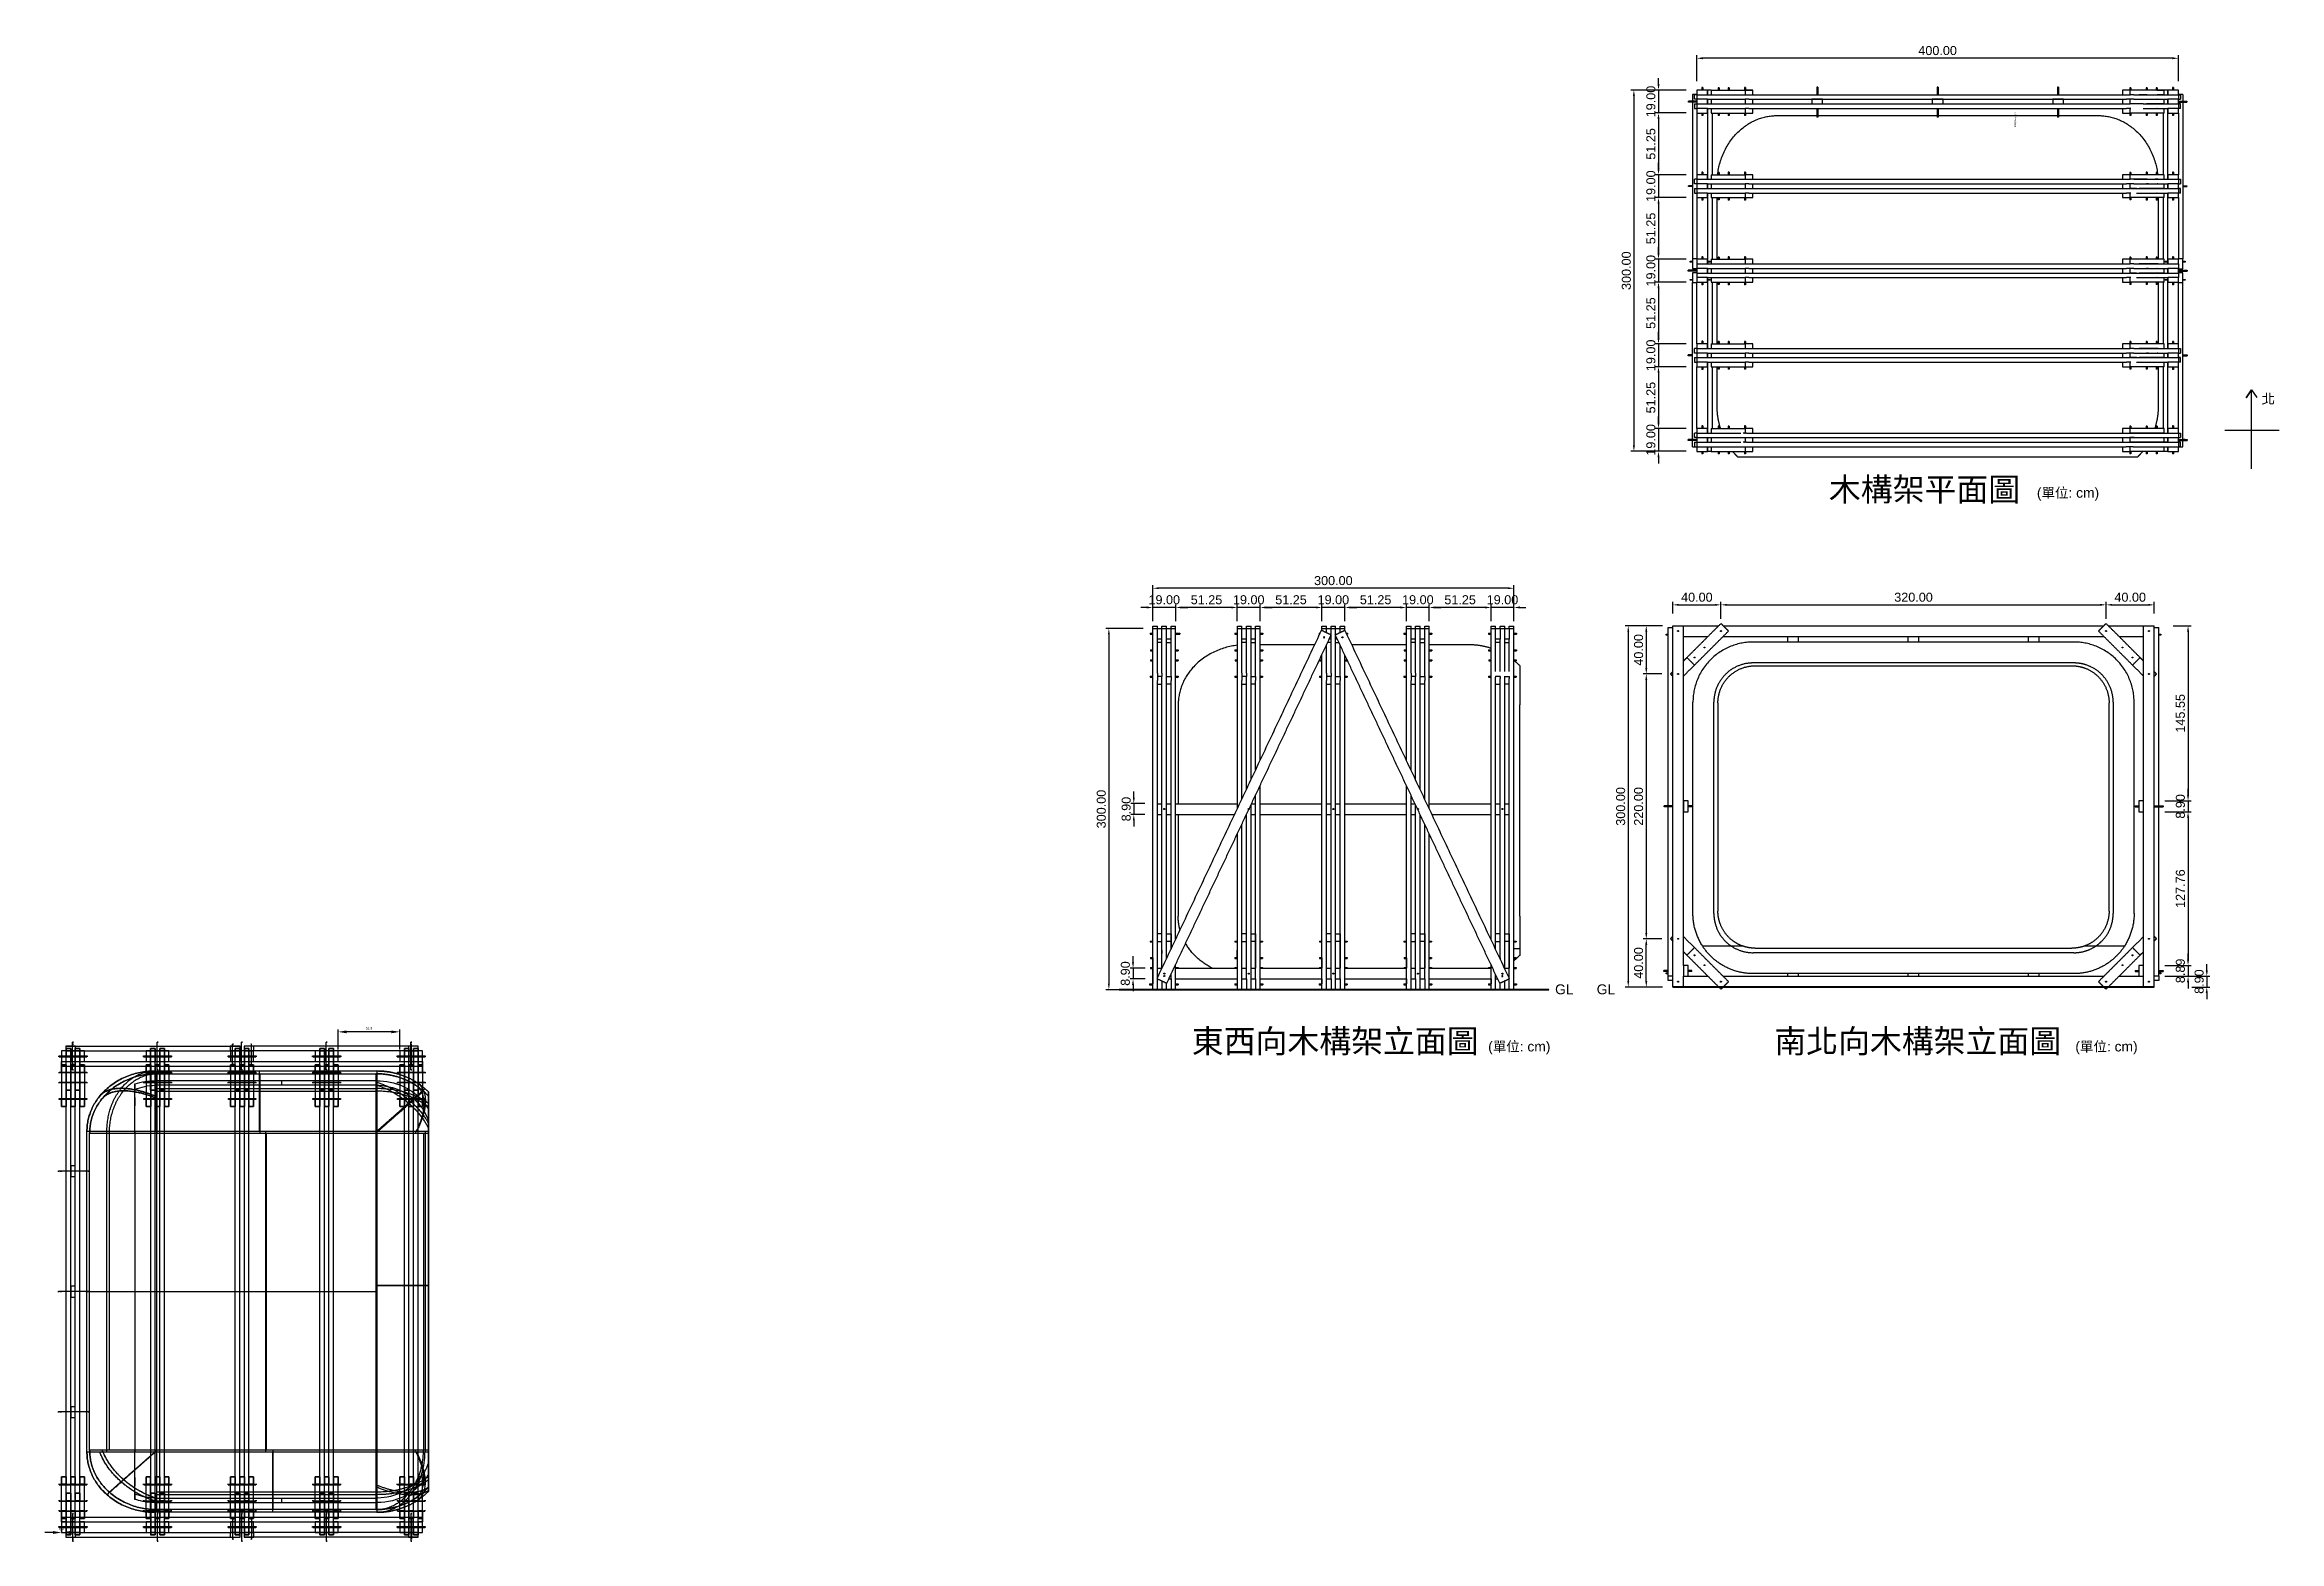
# Model space of a CAD drawing. Header units: millimetres. Extents: x -295 to 1561, y -7 to 1236.
import ezdxf

# ---------------------------------------------------------------- set-up
doc = ezdxf.new("R2010")
doc.units = ezdxf.units.MM
doc.header["$MEASUREMENT"] = 0
for name, color, linetype, true_color in [('00_主架構', 7, 'Continuous', 0x000000), ('00_主架構$01_小斜撐', 7, 'Continuous', 0x3f0000), ('00_主架構$02_大斜撐', 7, 'Continuous', 0x7f0000), ('00_主架構$03_橫撐', 7, 'Continuous', 0x3f0000), ('21_螺絲', 5, 'Continuous', 0x0000ff), ('2D標尺寸', 7, 'Continuous', 0x7f0000), ('99_尺寸標註', 7, 'Continuous', 0x7d26cd), ('Make2D', 7, 'Continuous', 0x000000), ('Make2D$可見線$普通線', 7, 'Continuous', 0x000000), ('竹編', 7, 'Continuous', 0x000000), ('草地', 7, 'Continuous', 0x000000)]:
    doc.layers.add(name, color=color, linetype=linetype, true_color=true_color)
doc.styles.add('Arial', font='arial.ttf')
doc.dimstyles.new('公釐 - 大模型', dxfattribs={"dimscale": 2, "dimtxt": 1, "dimasz": 3.5, "dimexe": 1, "dimexo": 0.5, "dimgap": 1, "dimtad": 1, "dimtoh": 1, "dimdec": 1, "dimzin": 1, "dimdsep": 46, "dimtxsty": 'Arial', "dimcen": 1, "dimadec": 0, "dimazin": 0, "dimtfac": 1, "dimtdec": 4, "dimtix": 1, "dimtmove": 1, "dimatfit": 3, "dimfxl": 0, "dimtolj": 1, "dimtzin": 1, "dimarcsym": 0})
doc.dimstyles.new('預設值', dxfattribs={"dimscale": 5, "dimtxt": 1.5, "dimasz": 1, "dimexe": 0.5, "dimexo": 0.5, "dimgap": 0.5, "dimtad": 1, "dimtoh": 1, "dimzin": 1, "dimdsep": 46, "dimtxsty": 'Arial', "dimcen": 0.5, "dimadec": 1, "dimazin": 0, "dimtfac": 1, "dimtdec": 4, "dimtix": 1, "dimtmove": 1, "dimatfit": 3, "dimfxl": 0, "dimtolj": 1, "dimtzin": 1, "dimarcsym": 0})

msp = doc.modelspace()

# ---------------------------------------------------------------- texts
at = {"layer": '2D標尺寸', "insert": (1341.629, 1179.783), "char_height": 1, "width": 13.33133, "attachment_point": 7, "rotation": 270, "line_spacing_factor": 0.963855}
msp.add_mtext('\\fArial;南北向木構架立面圖', dxfattribs=at)
at = {"layer": '2D標尺寸', "attachment_point": 7, "line_spacing_factor": 0.963855}
for s, insert, char_height, width in [('\\fArial;北', (1546.723, 936.578), 8.2147, 18.80478), ('\\fArial;木構架平面圖', (1187.3, 854.47), 19.4093, 178.30834), ('\\fArial;(單位: cm)', (1360.074, 856.905), 8.21472, 59.08659), ('\\fArial;GL', (959.807, 446.864), 8.2147, 22.56573), ('\\fArial;GL', (994.371, 446.864), 8.2147, 22.56573), ('\\fArial;東西向木構架立面圖', (658.008, 396.182), 19.4093, 258.98555), ('\\fArial;(單位: cm)', (904.212, 397.039), 8.21472, 59.08659), ('\\fArial;南北向木構架立面圖', (1141.936, 396.182), 19.4093, 258.75171), ('\\fArial;(單位: cm)', (1392.042, 397.039), 8.21472, 59.08659)]:
    msp.add_mtext(s, dxfattribs=dict(at, insert=insert, char_height=char_height, width=width))

# ---------------------------------------------------------------- blocks, each defined once
blk = doc.blocks.new('*D1')
at = {"layer": '2D標尺寸', "color": 0, "lineweight": -2}
for p, q in [((625.6, 762.4), (625.6, 786.7)), ((920.6, 784.2), (630.6, 784.2)), ((925.6, 762.4), (925.6, 786.7))]:
    blk.add_line(p, q, dxfattribs=at)
at = {"layer": '2D標尺寸', "color": 0}
for points in [[(630.6, 785), (630.6, 783.4), (625.6, 784.2)], [(920.6, 783.4), (920.6, 785), (925.6, 784.2)]]:
    blk.add_solid(points, dxfattribs=at)
at = {"layer": 'Defpoints', "color": 0}
for p in [(625.6, 784.2), (625.6, 759.9), (925.6, 759.9)]:
    blk.add_point(p, dxfattribs=at)
at = {"layer": '2D標尺寸', "color": 0, "insert": (775.6, 790.5), "char_height": 7.5, "attachment_point": 5, "style": 'Arial'}
blk.add_mtext('\\A1;300.00', dxfattribs=at)
blk = doc.blocks.new('*D2')
at = {"layer": '2D標尺寸', "color": 0, "lineweight": -2}
for p, q in [((761.1, 768.2), (756.1, 768.2)), ((766.1, 756.8), (766.1, 770.7)), ((785.1, 768.2), (766.1, 768.2)), ((785.1, 756.8), (785.1, 770.7)), ((790.1, 768.2), (795.1, 768.2))]:
    blk.add_line(p, q, dxfattribs=at)
at = {"layer": '2D標尺寸', "color": 0}
for points in [[(761.1, 767.4), (761.1, 769.1), (766.1, 768.2)], [(790.1, 769.1), (790.1, 767.4), (785.1, 768.2)]]:
    blk.add_solid(points, dxfattribs=at)
at = {"layer": 'Defpoints', "color": 0}
for p in [(766.1, 768.2), (766.1, 754.3), (785.1, 754.3)]:
    blk.add_point(p, dxfattribs=at)
at = {"layer": '2D標尺寸', "color": 0, "insert": (775.6, 774.6), "char_height": 7.5, "attachment_point": 5, "style": 'Arial'}
blk.add_mtext('\\A1;19.00', dxfattribs=at)
blk = doc.blocks.new('*D3')
at = {"layer": '2D標尺寸', "color": 0, "lineweight": -2}
for p, q in [((785.1, 756.8), (785.1, 770.7)), ((831.3, 768.2), (790.1, 768.2)), ((836.3, 756.8), (836.3, 770.7))]:
    blk.add_line(p, q, dxfattribs=at)
at = {"layer": '2D標尺寸', "color": 0}
for points in [[(790.1, 769.1), (790.1, 767.4), (785.1, 768.2)], [(831.3, 767.4), (831.3, 769.1), (836.3, 768.2)]]:
    blk.add_solid(points, dxfattribs=at)
at = {"layer": 'Defpoints', "color": 0}
for p in [(785.1, 768.2), (785.1, 754.3), (836.3, 754.3)]:
    blk.add_point(p, dxfattribs=at)
at = {"layer": '2D標尺寸', "color": 0, "insert": (810.7, 774.6), "char_height": 7.5, "attachment_point": 5, "style": 'Arial'}
blk.add_mtext('\\A1;51.25', dxfattribs=at)
blk = doc.blocks.new('*D4')
at = {"layer": '00_主架構$02_大斜撐', "color": 0, "lineweight": -2}
for p, q in [((901.6, 768.2), (896.6, 768.2)), ((906.6, 756.8), (906.6, 770.7)), ((925.6, 768.2), (906.6, 768.2)), ((925.6, 756.8), (925.6, 770.7)), ((930.6, 768.2), (935.6, 768.2))]:
    blk.add_line(p, q, dxfattribs=at)
at = {"layer": '00_主架構$02_大斜撐', "color": 0}
for points in [[(901.6, 767.4), (901.6, 769.1), (906.6, 768.2)], [(930.6, 769.1), (930.6, 767.4), (925.6, 768.2)]]:
    blk.add_solid(points, dxfattribs=at)
at = {"layer": 'Defpoints', "color": 0}
for p in [(906.6, 768.2), (906.6, 754.3), (925.6, 754.3)]:
    blk.add_point(p, dxfattribs=at)
at = {"layer": '00_主架構$02_大斜撐', "color": 0, "insert": (916.1, 774.6), "char_height": 7.5, "attachment_point": 5, "style": 'Arial'}
blk.add_mtext('\\A1;19.00', dxfattribs=at)
blk = doc.blocks.new('*D5')
at = {"layer": '00_主架構$02_大斜撐', "color": 0, "lineweight": -2}
for p, q in [((855.3, 756.8), (855.3, 770.7)), ((901.6, 768.2), (860.3, 768.2)), ((906.6, 756.8), (906.6, 770.7))]:
    blk.add_line(p, q, dxfattribs=at)
at = {"layer": '00_主架構$02_大斜撐', "color": 0}
for points in [[(860.3, 769.1), (860.3, 767.4), (855.3, 768.2)], [(901.6, 767.4), (901.6, 769.1), (906.6, 768.2)]]:
    blk.add_solid(points, dxfattribs=at)
at = {"layer": 'Defpoints', "color": 0}
for p in [(855.3, 768.2), (855.3, 754.3), (906.6, 754.3)]:
    blk.add_point(p, dxfattribs=at)
at = {"layer": '00_主架構$02_大斜撐', "color": 0, "insert": (880.9, 774.6), "char_height": 7.5, "attachment_point": 5, "style": 'Arial'}
blk.add_mtext('\\A1;51.25', dxfattribs=at)
blk = doc.blocks.new('*D6')
at = {"layer": '00_主架構$02_大斜撐', "color": 0, "lineweight": -2}
for p, q in [((831.3, 768.2), (826.3, 768.2)), ((836.3, 756.8), (836.3, 770.7)), ((855.3, 768.2), (836.3, 768.2)), ((855.3, 756.8), (855.3, 770.7)), ((860.3, 768.2), (865.3, 768.2))]:
    blk.add_line(p, q, dxfattribs=at)
at = {"layer": '00_主架構$02_大斜撐', "color": 0}
for points in [[(831.3, 767.4), (831.3, 769.1), (836.3, 768.2)], [(860.3, 769.1), (860.3, 767.4), (855.3, 768.2)]]:
    blk.add_solid(points, dxfattribs=at)
at = {"layer": 'Defpoints', "color": 0}
for p in [(836.3, 768.2), (836.3, 754.3), (855.3, 754.3)]:
    blk.add_point(p, dxfattribs=at)
at = {"layer": '00_主架構$02_大斜撐', "color": 0, "insert": (845.8, 774.6), "char_height": 7.5, "attachment_point": 5, "style": 'Arial'}
blk.add_mtext('\\A1;19.00', dxfattribs=at)
blk = doc.blocks.new('*D7')
at = {"layer": '00_主架構$02_大斜撐', "color": 0, "lineweight": -2}
for p, q in [((714.8, 756.8), (714.8, 770.7)), ((761.1, 768.2), (719.8, 768.2)), ((766.1, 756.8), (766.1, 770.7))]:
    blk.add_line(p, q, dxfattribs=at)
at = {"layer": '00_主架構$02_大斜撐', "color": 0}
for points in [[(719.8, 769.1), (719.8, 767.4), (714.8, 768.2)], [(761.1, 767.4), (761.1, 769.1), (766.1, 768.2)]]:
    blk.add_solid(points, dxfattribs=at)
at = {"layer": 'Defpoints', "color": 0}
for p in [(714.8, 768.2), (714.8, 754.3), (766.1, 754.3)]:
    blk.add_point(p, dxfattribs=at)
at = {"layer": '00_主架構$02_大斜撐', "color": 0, "insert": (740.4, 774.6), "char_height": 7.5, "attachment_point": 5, "style": 'Arial'}
blk.add_mtext('\\A1;51.25', dxfattribs=at)
blk = doc.blocks.new('*D8')
at = {"layer": '00_主架構$02_大斜撐', "color": 0, "lineweight": -2}
for p, q in [((690.8, 768.2), (685.8, 768.2)), ((695.8, 756.8), (695.8, 770.7)), ((714.8, 768.2), (695.8, 768.2)), ((714.8, 756.8), (714.8, 770.7)), ((719.8, 768.2), (724.8, 768.2))]:
    blk.add_line(p, q, dxfattribs=at)
at = {"layer": '00_主架構$02_大斜撐', "color": 0}
for points in [[(690.8, 767.4), (690.8, 769.1), (695.8, 768.2)], [(719.8, 769.1), (719.8, 767.4), (714.8, 768.2)]]:
    blk.add_solid(points, dxfattribs=at)
at = {"layer": 'Defpoints', "color": 0}
for p in [(695.8, 768.2), (695.8, 754.3), (714.8, 754.3)]:
    blk.add_point(p, dxfattribs=at)
at = {"layer": '00_主架構$02_大斜撐', "color": 0, "insert": (705.3, 774.6), "char_height": 7.5, "attachment_point": 5, "style": 'Arial'}
blk.add_mtext('\\A1;19.00', dxfattribs=at)
blk = doc.blocks.new('*D9')
at = {"layer": '00_主架構$02_大斜撐', "color": 0, "lineweight": -2}
for p, q in [((644.6, 756.8), (644.6, 770.7)), ((690.8, 768.2), (649.6, 768.2)), ((695.8, 756.8), (695.8, 770.7))]:
    blk.add_line(p, q, dxfattribs=at)
at = {"layer": '00_主架構$02_大斜撐', "color": 0}
for points in [[(649.6, 769.1), (649.6, 767.4), (644.6, 768.2)], [(690.8, 767.4), (690.8, 769.1), (695.8, 768.2)]]:
    blk.add_solid(points, dxfattribs=at)
at = {"layer": 'Defpoints', "color": 0}
for p in [(644.6, 768.2), (644.6, 754.3), (695.8, 754.3)]:
    blk.add_point(p, dxfattribs=at)
at = {"layer": '00_主架構$02_大斜撐', "color": 0, "insert": (670.2, 774.6), "char_height": 7.5, "attachment_point": 5, "style": 'Arial'}
blk.add_mtext('\\A1;51.25', dxfattribs=at)
blk = doc.blocks.new('*D10')
at = {"layer": '00_主架構$02_大斜撐', "color": 0, "lineweight": -2}
for p, q in [((620.6, 768.2), (615.6, 768.2)), ((625.6, 756.8), (625.6, 770.7)), ((644.6, 768.2), (625.6, 768.2)), ((644.6, 756.8), (644.6, 770.7)), ((649.6, 768.2), (654.6, 768.2))]:
    blk.add_line(p, q, dxfattribs=at)
at = {"layer": '00_主架構$02_大斜撐', "color": 0}
for points in [[(620.6, 767.4), (620.6, 769.1), (625.6, 768.2)], [(649.6, 769.1), (649.6, 767.4), (644.6, 768.2)]]:
    blk.add_solid(points, dxfattribs=at)
at = {"layer": 'Defpoints', "color": 0}
for p in [(625.6, 768.2), (625.6, 754.3), (644.6, 754.3)]:
    blk.add_point(p, dxfattribs=at)
at = {"layer": '00_主架構$02_大斜撐', "color": 0, "insert": (635.1, 774.6), "char_height": 7.5, "attachment_point": 5, "style": 'Arial'}
blk.add_mtext('\\A1;19.00', dxfattribs=at)
blk = doc.blocks.new('*D11')
at = {"layer": '2D標尺寸', "color": 0, "lineweight": -2}
for p, q in [((1049.1, 753), (1018.1, 753)), ((1020.6, 748), (1020.6, 458)), ((1049.1, 453), (1018.1, 453))]:
    blk.add_line(p, q, dxfattribs=at)
at = {"layer": '2D標尺寸', "color": 0}
for points in [[(1021.4, 748), (1019.8, 748), (1020.6, 753)], [(1019.8, 458), (1021.4, 458), (1020.6, 453)]]:
    blk.add_solid(points, dxfattribs=at)
at = {"layer": 'Defpoints', "color": 0}
for p in [(1051.6, 753), (1020.6, 453), (1051.6, 453)]:
    blk.add_point(p, dxfattribs=at)
at = {"layer": '2D標尺寸', "color": 0, "insert": (1014.3, 603), "char_height": 7.5, "attachment_point": 5, "rotation": 90, "style": 'Arial'}
blk.add_mtext('\\A1;300.00', dxfattribs=at)
blk = doc.blocks.new('*D12')
at = {"layer": '2D標尺寸', "color": 0, "lineweight": -2}
for p, q in [((1501.2, 466.9), (1501.2, 471.9)), ((1482.1, 461.9), (1503.7, 461.9)), ((1488.9, 453), (1503.7, 453)), ((1501.2, 461.9), (1501.2, 453)), ((1501.2, 448), (1501.2, 443))]:
    blk.add_line(p, q, dxfattribs=at)
at = {"layer": '2D標尺寸', "color": 0}
for points in [[(1500.4, 466.9), (1502.1, 466.9), (1501.2, 461.9)], [(1502.1, 448), (1500.4, 448), (1501.2, 453)]]:
    blk.add_solid(points, dxfattribs=at)
at = {"layer": 'Defpoints', "color": 0}
for p in [(1479.6, 461.9), (1486.4, 453), (1501.2, 453)]:
    blk.add_point(p, dxfattribs=at)
at = {"layer": '2D標尺寸', "color": 0, "insert": (1494.9, 457.5), "char_height": 7.5, "attachment_point": 5, "rotation": 90, "style": 'Arial'}
blk.add_mtext('\\A1;8.90', dxfattribs=at)
blk = doc.blocks.new('*D13')
at = {"layer": '2D標尺寸', "color": 0, "lineweight": -2}
for p, q in [((1473.3, 753), (1488.2, 753)), ((1485.7, 748), (1485.7, 612.5)), ((1466.5, 607.5), (1488.2, 607.5))]:
    blk.add_line(p, q, dxfattribs=at)
at = {"layer": '2D標尺寸', "color": 0}
for points in [[(1486.5, 748), (1484.8, 748), (1485.7, 753)], [(1484.8, 612.5), (1486.5, 612.5), (1485.7, 607.5)]]:
    blk.add_solid(points, dxfattribs=at)
at = {"layer": 'Defpoints', "color": 0}
for p in [(1470.8, 753), (1464, 607.5), (1485.7, 607.5)]:
    blk.add_point(p, dxfattribs=at)
at = {"layer": '2D標尺寸', "color": 0, "insert": (1479.3, 680.3), "char_height": 7.5, "attachment_point": 5, "rotation": 90, "style": 'Arial'}
blk.add_mtext('\\A1;145.55', dxfattribs=at)
blk = doc.blocks.new('*D14')
at = {"layer": '2D標尺寸', "color": 0, "lineweight": -2}
for p, q in [((1485.7, 612.5), (1485.7, 617.5)), ((1466.5, 607.5), (1488.2, 607.5)), ((1466.5, 598.6), (1488.2, 598.6)), ((1485.7, 607.5), (1485.7, 598.6)), ((1485.7, 593.6), (1485.7, 588.6))]:
    blk.add_line(p, q, dxfattribs=at)
at = {"layer": '2D標尺寸', "color": 0}
for points in [[(1484.8, 612.5), (1486.5, 612.5), (1485.7, 607.5)], [(1486.5, 593.6), (1484.8, 593.6), (1485.7, 598.6)]]:
    blk.add_solid(points, dxfattribs=at)
at = {"layer": 'Defpoints', "color": 0}
for p in [(1464, 607.5), (1464, 598.6), (1485.7, 598.6)]:
    blk.add_point(p, dxfattribs=at)
at = {"layer": '2D標尺寸', "color": 0, "insert": (1479.3, 603), "char_height": 7.5, "attachment_point": 5, "rotation": 90, "style": 'Arial'}
blk.add_mtext('\\A1;8.90', dxfattribs=at)
blk = doc.blocks.new('*D15')
at = {"layer": '2D標尺寸', "color": 0, "lineweight": -2}
for p, q in [((1466.5, 598.6), (1488.2, 598.6)), ((1485.7, 593.6), (1485.7, 475.8)), ((1466.5, 470.8), (1488.2, 470.8))]:
    blk.add_line(p, q, dxfattribs=at)
at = {"layer": '2D標尺寸', "color": 0}
for points in [[(1486.5, 593.6), (1484.8, 593.6), (1485.7, 598.6)], [(1484.8, 475.8), (1486.5, 475.8), (1485.7, 470.8)]]:
    blk.add_solid(points, dxfattribs=at)
at = {"layer": 'Defpoints', "color": 0}
for p in [(1464, 598.6), (1464, 470.8), (1485.7, 470.8)]:
    blk.add_point(p, dxfattribs=at)
at = {"layer": '2D標尺寸', "color": 0, "insert": (1479.3, 534.7), "char_height": 7.5, "attachment_point": 5, "rotation": 90, "style": 'Arial'}
blk.add_mtext('\\A1;127.76', dxfattribs=at)
blk = doc.blocks.new('*D16')
at = {"layer": '2D標尺寸', "color": 0, "lineweight": -2}
for p, q in [((1466.5, 470.8), (1488.2, 470.8)), ((1485.7, 475.8), (1485.7, 480.8)), ((1485.7, 470.8), (1485.7, 461.9)), ((1466.5, 461.9), (1488.2, 461.9)), ((1485.7, 456.9), (1485.7, 451.9))]:
    blk.add_line(p, q, dxfattribs=at)
at = {"layer": '2D標尺寸', "color": 0}
for points in [[(1484.8, 475.8), (1486.5, 475.8), (1485.7, 470.8)], [(1486.5, 456.9), (1484.8, 456.9), (1485.7, 461.9)]]:
    blk.add_solid(points, dxfattribs=at)
at = {"layer": 'Defpoints', "color": 0}
for p in [(1464, 470.8), (1464, 461.9), (1485.7, 461.9)]:
    blk.add_point(p, dxfattribs=at)
at = {"layer": '2D標尺寸', "color": 0, "insert": (1479.3, 466.4), "char_height": 7.5, "attachment_point": 5, "rotation": 90, "style": 'Arial'}
blk.add_mtext('\\A1;8.89', dxfattribs=at)
blk = doc.blocks.new('*D17')
at = {"layer": '00_主架構$02_大斜撐', "color": 0, "lineweight": -2}
for p, q in [((1417.6, 758.8), (1417.6, 772.9)), ((1422.6, 770.4), (1452.6, 770.4)), ((1457.6, 763.2), (1457.6, 772.9))]:
    blk.add_line(p, q, dxfattribs=at)
at = {"layer": '00_主架構$02_大斜撐', "color": 0}
for points in [[(1422.6, 771.2), (1422.6, 769.6), (1417.6, 770.4)], [(1452.6, 769.6), (1452.6, 771.2), (1457.6, 770.4)]]:
    blk.add_solid(points, dxfattribs=at)
at = {"layer": 'Defpoints', "color": 0}
for p in [(1457.6, 770.4), (1417.6, 756.3), (1457.6, 760.7)]:
    blk.add_point(p, dxfattribs=at)
at = {"layer": '00_主架構$02_大斜撐', "color": 0, "insert": (1437.6, 776.7), "char_height": 7.5, "attachment_point": 5, "style": 'Arial'}
blk.add_mtext('\\A1;40.00', dxfattribs=at)
blk = doc.blocks.new('*D18')
at = {"layer": '00_主架構$02_大斜撐', "color": 0, "lineweight": -2}
for p, q in [((1097.6, 758.8), (1097.6, 772.9)), ((1102.6, 770.4), (1412.6, 770.4)), ((1417.6, 758.8), (1417.6, 772.9))]:
    blk.add_line(p, q, dxfattribs=at)
at = {"layer": '00_主架構$02_大斜撐', "color": 0}
for points in [[(1102.6, 771.2), (1102.6, 769.6), (1097.6, 770.4)], [(1412.6, 769.6), (1412.6, 771.2), (1417.6, 770.4)]]:
    blk.add_solid(points, dxfattribs=at)
at = {"layer": 'Defpoints', "color": 0}
for p in [(1417.6, 770.4), (1097.6, 756.3), (1417.6, 756.3)]:
    blk.add_point(p, dxfattribs=at)
at = {"layer": '00_主架構$02_大斜撐', "color": 0, "insert": (1257.6, 776.7), "char_height": 7.5, "attachment_point": 5, "style": 'Arial'}
blk.add_mtext('\\A1;320.00', dxfattribs=at)
blk = doc.blocks.new('*D19')
at = {"layer": '00_主架構$02_大斜撐', "color": 0, "lineweight": -2}
for p, q in [((1057.6, 763.2), (1057.6, 772.9)), ((1062.6, 770.4), (1092.6, 770.4)), ((1097.6, 758.8), (1097.6, 772.9))]:
    blk.add_line(p, q, dxfattribs=at)
at = {"layer": '00_主架構$02_大斜撐', "color": 0}
for points in [[(1062.6, 771.2), (1062.6, 769.6), (1057.6, 770.4)], [(1092.6, 769.6), (1092.6, 771.2), (1097.6, 770.4)]]:
    blk.add_solid(points, dxfattribs=at)
at = {"layer": 'Defpoints', "color": 0}
for p in [(1097.6, 770.4), (1057.6, 760.7), (1097.6, 756.3)]:
    blk.add_point(p, dxfattribs=at)
at = {"layer": '00_主架構$02_大斜撐', "color": 0, "insert": (1077.6, 776.7), "char_height": 7.5, "attachment_point": 5, "style": 'Arial'}
blk.add_mtext('\\A1;40.00', dxfattribs=at)
blk = doc.blocks.new('*D20')
at = {"layer": '2D標尺寸', "color": 0, "lineweight": -2}
for p, q in [((1048.4, 493), (1033.1, 493)), ((1035.6, 458), (1035.6, 488)), ((1043.9, 453), (1033.1, 453))]:
    blk.add_line(p, q, dxfattribs=at)
at = {"layer": '2D標尺寸', "color": 0}
for points in [[(1036.4, 488), (1034.7, 488), (1035.6, 493)], [(1034.7, 458), (1036.4, 458), (1035.6, 453)]]:
    blk.add_solid(points, dxfattribs=at)
at = {"layer": 'Defpoints', "color": 0}
for p in [(1035.6, 493), (1050.9, 493), (1046.4, 453)]:
    blk.add_point(p, dxfattribs=at)
at = {"layer": '2D標尺寸', "color": 0, "insert": (1029.2, 473), "char_height": 7.5, "attachment_point": 5, "rotation": 90, "style": 'Arial'}
blk.add_mtext('\\A1;40.00', dxfattribs=at)
blk = doc.blocks.new('*D21')
at = {"layer": '2D標尺寸', "color": 0, "lineweight": -2}
for p, q in [((1048.4, 713), (1033.1, 713)), ((1035.6, 708), (1035.6, 498)), ((1048.4, 493), (1033.1, 493))]:
    blk.add_line(p, q, dxfattribs=at)
at = {"layer": '2D標尺寸', "color": 0}
for points in [[(1036.4, 708), (1034.7, 708), (1035.6, 713)], [(1034.7, 498), (1036.4, 498), (1035.6, 493)]]:
    blk.add_solid(points, dxfattribs=at)
at = {"layer": 'Defpoints', "color": 0}
for p in [(1050.9, 713), (1035.6, 493), (1050.9, 493)]:
    blk.add_point(p, dxfattribs=at)
at = {"layer": '2D標尺寸', "color": 0, "insert": (1029.2, 603), "char_height": 7.5, "attachment_point": 5, "rotation": 90, "style": 'Arial'}
blk.add_mtext('\\A1;220.00', dxfattribs=at)
blk = doc.blocks.new('*D22')
at = {"layer": '2D標尺寸', "color": 0, "lineweight": -2}
for p, q in [((1043.9, 753), (1033.1, 753)), ((1035.6, 748), (1035.6, 718)), ((1048.4, 713), (1033.1, 713))]:
    blk.add_line(p, q, dxfattribs=at)
at = {"layer": '2D標尺寸', "color": 0}
for points in [[(1036.4, 748), (1034.7, 748), (1035.6, 753)], [(1034.7, 718), (1036.4, 718), (1035.6, 713)]]:
    blk.add_solid(points, dxfattribs=at)
at = {"layer": 'Defpoints', "color": 0}
for p in [(1046.4, 753), (1035.6, 713), (1050.9, 713)]:
    blk.add_point(p, dxfattribs=at)
at = {"layer": '2D標尺寸', "color": 0, "insert": (1029.2, 733), "char_height": 7.5, "attachment_point": 5, "rotation": 90, "style": 'Arial'}
blk.add_mtext('\\A1;40.00', dxfattribs=at)
blk = doc.blocks.new('*D23')
at = {"layer": '2D標尺寸', "color": 0, "lineweight": -2}
for p, q in [((1068.6, 1197.9), (1022.8, 1197.9)), ((1025.3, 1192.9), (1025.3, 902.9)), ((1068.6, 897.9), (1022.8, 897.9))]:
    blk.add_line(p, q, dxfattribs=at)
at = {"layer": '2D標尺寸', "color": 0}
for points in [[(1026.1, 1192.9), (1024.4, 1192.9), (1025.3, 1197.9)], [(1024.4, 902.9), (1026.1, 902.9), (1025.3, 897.9)]]:
    blk.add_solid(points, dxfattribs=at)
at = {"layer": 'Defpoints', "color": 0}
for p in [(1071.1, 1197.9), (1025.3, 897.9), (1071.1, 897.9)]:
    blk.add_point(p, dxfattribs=at)
at = {"layer": '2D標尺寸', "color": 0, "insert": (1019, 1047.9), "char_height": 7.5, "attachment_point": 5, "rotation": 90, "style": 'Arial'}
blk.add_mtext('\\A1;300.00', dxfattribs=at)
blk = doc.blocks.new('*D24')
at = {"layer": '2D標尺寸', "color": 0, "lineweight": -2}
for p, q in [((1045.7, 1062.4), (1045.7, 1067.4)), ((1068.6, 1057.4), (1043.2, 1057.4)), ((1045.7, 1057.4), (1045.7, 1038.4)), ((1068.6, 1038.4), (1043.2, 1038.4)), ((1045.7, 1033.4), (1045.7, 1028.4))]:
    blk.add_line(p, q, dxfattribs=at)
at = {"layer": '2D標尺寸', "color": 0}
for points in [[(1044.9, 1062.4), (1046.6, 1062.4), (1045.7, 1057.4)], [(1046.6, 1033.4), (1044.9, 1033.4), (1045.7, 1038.4)]]:
    blk.add_solid(points, dxfattribs=at)
at = {"layer": 'Defpoints', "color": 0}
for p in [(1071.1, 1057.4), (1045.7, 1038.4), (1071.1, 1038.4)]:
    blk.add_point(p, dxfattribs=at)
at = {"layer": '2D標尺寸', "color": 0, "insert": (1039.4, 1047.9), "char_height": 7.5, "attachment_point": 5, "rotation": 90, "style": 'Arial'}
blk.add_mtext('\\A1;19.00', dxfattribs=at)
blk = doc.blocks.new('*D25')
at = {"layer": '2D標尺寸', "color": 0, "lineweight": -2}
for p, q in [((1068.6, 1108.6), (1043.2, 1108.6)), ((1045.7, 1103.6), (1045.7, 1062.4)), ((1068.6, 1057.4), (1043.2, 1057.4))]:
    blk.add_line(p, q, dxfattribs=at)
at = {"layer": '2D標尺寸', "color": 0}
for points in [[(1046.6, 1103.6), (1044.9, 1103.6), (1045.7, 1108.6)], [(1044.9, 1062.4), (1046.6, 1062.4), (1045.7, 1057.4)]]:
    blk.add_solid(points, dxfattribs=at)
at = {"layer": 'Defpoints', "color": 0}
for p in [(1071.1, 1108.6), (1045.7, 1057.4), (1071.1, 1057.4)]:
    blk.add_point(p, dxfattribs=at)
at = {"layer": '2D標尺寸', "color": 0, "insert": (1039.4, 1083), "char_height": 7.5, "attachment_point": 5, "rotation": 90, "style": 'Arial'}
blk.add_mtext('\\A1;51.25', dxfattribs=at)
blk = doc.blocks.new('*D26')
at = {"layer": '00_主架構$02_大斜撐', "color": 0, "lineweight": -2}
for p, q in [((1045.7, 1202.9), (1045.7, 1207.9)), ((1068.6, 1197.9), (1043.2, 1197.9)), ((1045.7, 1197.9), (1045.7, 1178.9)), ((1068.6, 1178.9), (1043.2, 1178.9)), ((1045.7, 1173.9), (1045.7, 1168.9))]:
    blk.add_line(p, q, dxfattribs=at)
at = {"layer": '00_主架構$02_大斜撐', "color": 0}
for points in [[(1044.9, 1202.9), (1046.6, 1202.9), (1045.7, 1197.9)], [(1046.6, 1173.9), (1044.9, 1173.9), (1045.7, 1178.9)]]:
    blk.add_solid(points, dxfattribs=at)
at = {"layer": 'Defpoints', "color": 0}
for p in [(1071.1, 1197.9), (1045.7, 1178.9), (1071.1, 1178.9)]:
    blk.add_point(p, dxfattribs=at)
at = {"layer": '00_主架構$02_大斜撐', "color": 0, "insert": (1039.4, 1188.4), "char_height": 7.5, "attachment_point": 5, "rotation": 90, "style": 'Arial'}
blk.add_mtext('\\A1;19.00', dxfattribs=at)
blk = doc.blocks.new('*D27')
at = {"layer": '00_主架構$02_大斜撐', "color": 0, "lineweight": -2}
for p, q in [((1068.6, 1178.9), (1043.2, 1178.9)), ((1045.7, 1173.9), (1045.7, 1132.6)), ((1068.6, 1127.6), (1043.2, 1127.6))]:
    blk.add_line(p, q, dxfattribs=at)
at = {"layer": '00_主架構$02_大斜撐', "color": 0}
for points in [[(1046.6, 1173.9), (1044.9, 1173.9), (1045.7, 1178.9)], [(1044.9, 1132.6), (1046.6, 1132.6), (1045.7, 1127.6)]]:
    blk.add_solid(points, dxfattribs=at)
at = {"layer": 'Defpoints', "color": 0}
for p in [(1071.1, 1178.9), (1045.7, 1127.6), (1071.1, 1127.6)]:
    blk.add_point(p, dxfattribs=at)
at = {"layer": '00_主架構$02_大斜撐', "color": 0, "insert": (1039.4, 1153.2), "char_height": 7.5, "attachment_point": 5, "rotation": 90, "style": 'Arial'}
blk.add_mtext('\\A1;51.25', dxfattribs=at)
blk = doc.blocks.new('*D28')
at = {"layer": '00_主架構$02_大斜撐', "color": 0, "lineweight": -2}
for p, q in [((1045.7, 1132.6), (1045.7, 1137.6)), ((1068.6, 1127.6), (1043.2, 1127.6)), ((1045.7, 1127.6), (1045.7, 1108.6)), ((1068.6, 1108.6), (1043.2, 1108.6)), ((1045.7, 1103.6), (1045.7, 1098.6))]:
    blk.add_line(p, q, dxfattribs=at)
at = {"layer": '00_主架構$02_大斜撐', "color": 0}
for points in [[(1044.9, 1132.6), (1046.6, 1132.6), (1045.7, 1127.6)], [(1046.6, 1103.6), (1044.9, 1103.6), (1045.7, 1108.6)]]:
    blk.add_solid(points, dxfattribs=at)
at = {"layer": 'Defpoints', "color": 0}
for p in [(1071.1, 1127.6), (1045.7, 1108.6), (1071.1, 1108.6)]:
    blk.add_point(p, dxfattribs=at)
at = {"layer": '00_主架構$02_大斜撐', "color": 0, "insert": (1039.4, 1118.1), "char_height": 7.5, "attachment_point": 5, "rotation": 90, "style": 'Arial'}
blk.add_mtext('\\A1;19.00', dxfattribs=at)
blk = doc.blocks.new('*D29')
at = {"layer": '00_主架構$02_大斜撐', "color": 0, "lineweight": -2}
for p, q in [((1068.6, 1038.4), (1043.2, 1038.4)), ((1045.7, 1033.4), (1045.7, 992.1)), ((1068.6, 987.1), (1043.2, 987.1))]:
    blk.add_line(p, q, dxfattribs=at)
at = {"layer": '00_主架構$02_大斜撐', "color": 0}
for points in [[(1046.6, 1033.4), (1044.9, 1033.4), (1045.7, 1038.4)], [(1044.9, 992.1), (1046.6, 992.1), (1045.7, 987.1)]]:
    blk.add_solid(points, dxfattribs=at)
at = {"layer": 'Defpoints', "color": 0}
for p in [(1071.1, 1038.4), (1045.7, 987.1), (1071.1, 987.1)]:
    blk.add_point(p, dxfattribs=at)
at = {"layer": '00_主架構$02_大斜撐', "color": 0, "insert": (1039.4, 1012.7), "char_height": 7.5, "attachment_point": 5, "rotation": 90, "style": 'Arial'}
blk.add_mtext('\\A1;51.25', dxfattribs=at)
blk = doc.blocks.new('*D30')
at = {"layer": '00_主架構$02_大斜撐', "color": 0, "lineweight": -2}
for p, q in [((1068.6, 987.1), (1043.2, 987.1)), ((1045.7, 992.1), (1045.7, 997.1)), ((1045.7, 987.1), (1045.7, 968.1)), ((1068.6, 968.1), (1043.2, 968.1)), ((1045.7, 963.1), (1045.7, 958.1))]:
    blk.add_line(p, q, dxfattribs=at)
at = {"layer": '00_主架構$02_大斜撐', "color": 0}
for points in [[(1044.9, 992.1), (1046.6, 992.1), (1045.7, 987.1)], [(1046.6, 963.1), (1044.9, 963.1), (1045.7, 968.1)]]:
    blk.add_solid(points, dxfattribs=at)
at = {"layer": 'Defpoints', "color": 0}
for p in [(1071.1, 987.1), (1045.7, 968.1), (1071.1, 968.1)]:
    blk.add_point(p, dxfattribs=at)
at = {"layer": '00_主架構$02_大斜撐', "color": 0, "insert": (1039.4, 977.6), "char_height": 7.5, "attachment_point": 5, "rotation": 90, "style": 'Arial'}
blk.add_mtext('\\A1;19.00', dxfattribs=at)
blk = doc.blocks.new('*D31')
at = {"layer": '00_主架構$02_大斜撐', "color": 0, "lineweight": -2}
for p, q in [((1068.6, 968.1), (1043.2, 968.1)), ((1045.7, 963.1), (1045.7, 921.9)), ((1068.6, 916.9), (1043.2, 916.9))]:
    blk.add_line(p, q, dxfattribs=at)
at = {"layer": '00_主架構$02_大斜撐', "color": 0}
for points in [[(1046.6, 963.1), (1044.9, 963.1), (1045.7, 968.1)], [(1044.9, 921.9), (1046.6, 921.9), (1045.7, 916.9)]]:
    blk.add_solid(points, dxfattribs=at)
at = {"layer": 'Defpoints', "color": 0}
for p in [(1071.1, 968.1), (1045.7, 916.9), (1071.1, 916.9)]:
    blk.add_point(p, dxfattribs=at)
at = {"layer": '00_主架構$02_大斜撐', "color": 0, "insert": (1039.4, 942.5), "char_height": 7.5, "attachment_point": 5, "rotation": 90, "style": 'Arial'}
blk.add_mtext('\\A1;51.25', dxfattribs=at)
blk = doc.blocks.new('*D32')
at = {"layer": '00_主架構$02_大斜撐', "color": 0, "lineweight": -2}
for p, q in [((1068.6, 916.9), (1043.2, 916.9)), ((1045.7, 921.9), (1045.7, 926.9)), ((1045.7, 916.9), (1045.7, 897.9)), ((1068.6, 897.9), (1043.2, 897.9)), ((1045.7, 892.9), (1045.7, 887.9))]:
    blk.add_line(p, q, dxfattribs=at)
at = {"layer": '00_主架構$02_大斜撐', "color": 0}
for points in [[(1044.9, 921.9), (1046.6, 921.9), (1045.7, 916.9)], [(1046.6, 892.9), (1044.9, 892.9), (1045.7, 897.9)]]:
    blk.add_solid(points, dxfattribs=at)
at = {"layer": 'Defpoints', "color": 0}
for p in [(1071.1, 916.9), (1045.7, 897.9), (1071.1, 897.9)]:
    blk.add_point(p, dxfattribs=at)
at = {"layer": '00_主架構$02_大斜撐', "color": 0, "insert": (1039.4, 907.4), "char_height": 7.5, "attachment_point": 5, "rotation": 90, "style": 'Arial'}
blk.add_mtext('\\A1;19.00', dxfattribs=at)
blk = doc.blocks.new('*D33')
at = {"layer": '2D標尺寸', "color": 0, "lineweight": -2}
for p, q in [((1077.6, 1205.4), (1077.6, 1226.8)), ((1477.6, 1205.4), (1477.6, 1226.8)), ((1472.6, 1224.3), (1082.6, 1224.3))]:
    blk.add_line(p, q, dxfattribs=at)
at = {"layer": '2D標尺寸', "color": 0}
for points in [[(1082.6, 1225.2), (1082.6, 1223.5), (1077.6, 1224.3)], [(1472.6, 1223.5), (1472.6, 1225.2), (1477.6, 1224.3)]]:
    blk.add_solid(points, dxfattribs=at)
at = {"layer": 'Defpoints', "color": 0}
for p in [(1077.6, 1224.3), (1077.6, 1202.9), (1477.6, 1202.9)]:
    blk.add_point(p, dxfattribs=at)
at = {"layer": '2D標尺寸', "color": 0, "insert": (1277.6, 1230.7), "char_height": 7.5, "attachment_point": 5, "style": 'Arial'}
blk.add_mtext('\\A1;400.00', dxfattribs=at)
blk = doc.blocks.new('*D34')
at = {"layer": '00_主架構$02_大斜撐', "color": 0, "lineweight": -2}
for p, q in [((619.2, 468.6), (606.7, 468.6)), ((609.2, 473.6), (609.2, 478.6)), ((609.2, 468.6), (609.2, 459.7)), ((619.2, 459.7), (606.7, 459.7)), ((609.2, 454.7), (609.2, 449.7))]:
    blk.add_line(p, q, dxfattribs=at)
at = {"layer": '00_主架構$02_大斜撐', "color": 0}
for points in [[(608.3, 473.6), (610, 473.6), (609.2, 468.6)], [(610, 454.7), (608.3, 454.7), (609.2, 459.7)]]:
    blk.add_solid(points, dxfattribs=at)
at = {"layer": 'Defpoints', "color": 0}
for p in [(621.7, 468.6), (609.2, 459.7), (621.7, 459.7)]:
    blk.add_point(p, dxfattribs=at)
at = {"layer": '00_主架構$02_大斜撐', "color": 0, "insert": (602.8, 464.2), "char_height": 7.5, "attachment_point": 5, "rotation": 90, "style": 'Arial'}
blk.add_mtext('\\A1;8.90', dxfattribs=at)
blk = doc.blocks.new('*D35')
at = {"layer": '00_主架構$02_大斜撐', "color": 0, "lineweight": -2}
for p, q in [((609.8, 610.3), (609.8, 615.3)), ((618.9, 605.3), (607.3, 605.3)), ((618.9, 596.4), (607.3, 596.4)), ((609.8, 605.3), (609.8, 596.4)), ((609.8, 591.4), (609.8, 586.4))]:
    blk.add_line(p, q, dxfattribs=at)
at = {"layer": '00_主架構$02_大斜撐', "color": 0}
for points in [[(609, 610.3), (610.6, 610.3), (609.8, 605.3)], [(610.6, 591.4), (609, 591.4), (609.8, 596.4)]]:
    blk.add_solid(points, dxfattribs=at)
at = {"layer": 'Defpoints', "color": 0}
for p in [(609.8, 596.4), (621.4, 605.3), (621.4, 596.4)]:
    blk.add_point(p, dxfattribs=at)
at = {"layer": '00_主架構$02_大斜撐', "color": 0, "insert": (603.5, 600.8), "char_height": 7.5, "attachment_point": 5, "rotation": 90, "style": 'Arial'}
blk.add_mtext('\\A1;8.90', dxfattribs=at)
blk = doc.blocks.new('*D36')
at = {"layer": '2D標尺寸', "color": 0, "lineweight": -2}
for p, q in [((617.7, 750.8), (586.6, 750.8)), ((589.1, 745.8), (589.1, 455.8)), ((617.7, 450.8), (586.6, 450.8))]:
    blk.add_line(p, q, dxfattribs=at)
at = {"layer": '2D標尺寸', "color": 0}
for points in [[(589.9, 745.8), (588.3, 745.8), (589.1, 750.8)], [(588.3, 455.8), (589.9, 455.8), (589.1, 450.8)]]:
    blk.add_solid(points, dxfattribs=at)
at = {"layer": 'Defpoints', "color": 0}
for p in [(620.2, 750.8), (589.1, 450.8), (620.2, 450.8)]:
    blk.add_point(p, dxfattribs=at)
at = {"layer": '2D標尺寸', "color": 0, "insert": (582.8, 600.8), "char_height": 7.5, "attachment_point": 5, "rotation": 90, "style": 'Arial'}
blk.add_mtext('\\A1;300.00', dxfattribs=at)
blk = doc.blocks.new('*D44')
at = {"layer": '99_尺寸標註', "color": 0, "lineweight": -2}
for p, q in [((-51.2, 401), (-51.2, 417.8)), ((-7, 415.8), (-44.2, 415.8)), ((0, 401), (0, 417.8))]:
    blk.add_line(p, q, dxfattribs=at)
at = {"layer": '99_尺寸標註', "color": 0}
for points in [[(-44.2, 416.9), (-44.2, 414.6), (-51.2, 415.8)], [(-7, 414.6), (-7, 416.9), (0, 415.8)]]:
    blk.add_solid(points, dxfattribs=at)
at = {"layer": 'Defpoints', "color": 0}
for p in [(-51.2, 415.8), (-51.2, 400), (0, 400)]:
    blk.add_point(p, dxfattribs=at)
at = {"layer": '99_尺寸標註', "color": 0, "insert": (-25.6, 418.8), "char_height": 2, "attachment_point": 5, "style": 'Arial'}
blk.add_mtext('\\A1;51.3', dxfattribs=at)
blk = doc.blocks.new('*D46')
at = {"layer": '99_尺寸標註', "color": 0, "lineweight": -2}
for p, q in [((-288, 0), (-295, 0)), ((-281, 1), (-281, 2)), ((-281, 1), (-281, 2)), ((-281, 0), (-281, 0)), ((-274, 0), (-267, 0))]:
    blk.add_line(p, q, dxfattribs=at)
at = {"layer": '99_尺寸標註', "color": 0}
for points in [[(-288, -1.2), (-288, 1.2), (-281, 0)], [(-274, 1.2), (-274, -1.2), (-281, 0)]]:
    blk.add_solid(points, dxfattribs=at)
at = {"layer": 'Defpoints', "color": 0}
blk.add_point((-281, 0), dxfattribs=at)
blk.add_point((-281, 0), dxfattribs=at)
blk.add_point((-281, 0), dxfattribs=at)
at = {"layer": '99_尺寸標註', "color": 0, "insert": (-281, 3), "char_height": 2, "attachment_point": 5, "style": 'Arial'}
blk.add_mtext('\\A1;0.0', dxfattribs=at)

# ---------------------------------------------------------------- dimensions: what is measured, and where the dimension line sits
at = {"layer": '00_主架構$02_大斜撐'}
for base, p1, p2, angle, picture, middle in [((1045.724, 1178.861), (1071.104, 1197.861), (1071.104, 1178.861), 270, '*D26', (1039.395, 1188.361)), ((1045.724, 1127.611), (1071.104, 1178.861), (1071.104, 1127.611), 270, '*D27', (1039.395, 1153.236)), ((1045.724, 1108.611), (1071.104, 1127.611), (1071.104, 1108.611), 270, '*D28', (1039.395, 1118.111)), ((1045.724, 987.111), (1071.104, 1038.361), (1071.104, 987.111), 270, '*D29', (1039.395, 1012.736)), ((1045.724, 968.111), (1071.104, 987.111), (1071.104, 968.111), 270, '*D30', (1039.395, 977.611)), ((1045.724, 916.861), (1071.104, 968.111), (1071.104, 916.861), 270, '*D31', (1039.395, 942.486)), ((1045.724, 897.861), (1071.104, 916.861), (1071.104, 897.861), 270, '*D32', (1039.395, 907.361)), ((625.568, 768.228), (644.568, 754.299), (625.568, 754.299), 180, '*D10', (635.068, 774.557)), ((644.568, 768.228), (695.818, 754.299), (644.568, 754.299), 180, '*D9', (670.193, 774.557)), ((695.818, 768.228), (714.818, 754.299), (695.818, 754.299), 180, '*D8', (705.318, 774.557)), ((714.818, 768.228), (766.068, 754.299), (714.818, 754.299), 180, '*D7', (740.443, 774.557)), ((836.318, 768.228), (855.318, 754.299), (836.318, 754.299), 180, '*D6', (845.818, 774.557)), ((855.318, 768.228), (906.568, 754.299), (855.318, 754.299), 180, '*D5', (880.943, 774.557)), ((906.568, 768.228), (925.568, 754.299), (906.568, 754.299), 180, '*D4', (916.068, 774.557)), ((609.787, 596.36), (621.391, 605.26), (621.391, 596.36), 270, '*D35', (603.458, 600.81)), ((609.153, 459.71), (621.677, 468.61), (621.677, 459.71), 270, '*D34', (602.824, 464.16))]:
    dim = msp.add_linear_dim(base=base, p1=p1, p2=p2, angle=angle, dimstyle='預設值', dxfattribs=at)
    dim.commit()
    dim.dimension.update_dxf_attribs({"geometry": picture, "text_midpoint": middle})
for base, p1, p2, picture, middle in [((1097.575, 770.39), (1057.575, 760.737), (1097.575, 756.287), '*D19', (1077.575, 776.718)), ((1417.575, 770.39), (1097.575, 756.287), (1417.575, 756.287), '*D18', (1257.575, 776.718)), ((1457.575, 770.39), (1417.575, 756.287), (1457.575, 760.737), '*D17', (1437.575, 776.718))]:
    dim = msp.add_linear_dim(base=base, p1=p1, p2=p2, dimstyle='預設值', dxfattribs=at)
    dim.commit()
    dim.dimension.update_dxf_attribs({"geometry": picture, "text_midpoint": middle})
at = {"layer": '2D標尺寸'}
dim = msp.add_linear_dim(base=(1077.638, 1224.346), p1=(1477.638, 1202.924), p2=(1077.638, 1202.924), dimstyle='預設值', dxfattribs=at)
dim.commit()
dim.dimension.update_dxf_attribs({"geometry": '*D33', "text_midpoint": (1277.638, 1230.675)})
for base, p1, p2, angle, picture, middle in [((1025.281, 897.861), (1071.1, 1197.861), (1071.1, 897.861), 270, '*D23', (1018.953, 1047.861)), ((1045.724, 1057.361), (1071.123, 1108.611), (1071.104, 1057.361), 270, '*D25', (1039.395, 1082.986)), ((1045.724, 1038.361), (1071.104, 1057.361), (1071.123, 1038.361), 270, '*D24', (1039.395, 1047.861)), ((625.606, 784.215), (925.606, 759.885), (625.606, 759.885), 180, '*D1', (775.606, 790.544)), ((766.068, 768.228), (785.068, 754.299), (766.068, 754.289), 180, '*D2', (775.568, 774.557)), ((785.068, 768.228), (836.318, 754.289), (785.068, 754.299), 180, '*D3', (810.693, 774.557)), ((589.111, 450.81), (620.22, 750.81), (620.22, 450.81), 90, '*D36', (582.782, 600.81)), ((1020.6, 453.05), (1051.553, 753.05), (1051.553, 453.05), 90, '*D11', (1014.271, 603.05)), ((1035.556, 713.05), (1046.444, 753.05), (1050.894, 713.05), 90, '*D22', (1029.227, 733.05)), ((1485.677, 607.5), (1470.836, 753.05), (1464.049, 607.5), 90, '*D13', (1479.348, 680.275)), ((1035.556, 493.05), (1050.894, 713.05), (1050.894, 493.05), 90, '*D21', (1029.227, 603.05)), ((1485.677, 598.6), (1464.049, 607.5), (1464.049, 598.6), 90, '*D14', (1479.348, 603.05)), ((1485.677, 470.841), (1464.049, 598.6), (1464.049, 470.841), 90, '*D15', (1479.348, 534.72)), ((1035.556, 493.05), (1046.444, 453.05), (1050.894, 493.05), 90, '*D20', (1029.227, 473.05)), ((1485.677, 461.95), (1464.049, 470.841), (1464.049, 461.95), 90, '*D16', (1479.348, 466.395)), ((1501.223, 453.05), (1479.595, 461.95), (1486.382, 453.05), 90, '*D12', (1494.894, 457.5))]:
    dim = msp.add_linear_dim(base=base, p1=p1, p2=p2, angle=angle, dimstyle='預設值', dxfattribs=at)
    dim.commit()
    dim.dimension.update_dxf_attribs({"geometry": picture, "text_midpoint": middle})
at = {"layer": '99_尺寸標註'}
dim = msp.add_aligned_dim(p1=(0, 400), p2=(-51.25, 400), distance=-15.759800614, dimstyle='公釐 - 大模型', dxfattribs=at)
dim.commit()
dim.dimension.update_dxf_attribs({"geometry": '*D44', "text_midpoint": (-25.625, 418.780800614)})
dim = msp.add_linear_dim(base=(-281, 0), p1=(-281, 0), p2=(-281, 0), dimstyle='公釐 - 大模型', dxfattribs=at)
dim.commit()
dim.dimension.update_dxf_attribs({"geometry": '*D46', "text_midpoint": (-281, 3.021)})

# ---------------------------------------------------------------- linework, layer by layer
at = {"layer": '00_主架構'}
for points in [[(-277.2, 400), (-279.1, 400), (-281, 400)], [(-281, 400), (-281, 400, 150), (-281, 400, 300)], [(-277.2, 400, 300), (-279.1, 400, 300), (-281, 400, 300)], [(-281, 400), (-281, 395.55), (-281, 391.1)], [(-281, 400, 300), (-281, 395.55, 300), (-281, 391.1, 300)], [(-281, 391.1), (-279.1, 391.1), (-277.2, 391.1)], [(-281, 391.1, 300), (-279.1, 391.1, 300), (-277.2, 391.1, 300)], [(-281, 391.1), (-281, 391.1, 150), (-281, 391.1, 300)], [(-277.2, 400, 300), (-275.3, 400, 300), (-273.4, 400, 300)], [(-277.2, 0, 300), (-277.2, 200, 300), (-277.2, 400, 300)], [(-277.2, 0, 291.1), (-277.2, 200, 291.1), (-277.2, 400, 291.1)], [(-273.4, 400, 291.1), (-275.3, 400, 291.1), (-277.2, 400, 291.1)], [(-277.2, 400, 291.1), (-277.2, 400, 295.55), (-277.2, 400, 300)], [(-277.2, 400, 8.9), (-275.3, 400, 8.9), (-273.4, 400, 8.9)], [(-277.2, 0, 8.9), (-277.2, 200, 8.9), (-277.2, 400, 8.9)], [(-277.2, 0), (-277.2, 200), (-277.2, 400)], [(-273.4, 400), (-275.3, 400), (-277.2, 400)], [(-277.2, 400), (-277.2, 400, 4.45), (-277.2, 400, 8.9)], [(-277.2, 391.1), (-277.2, 395.55), (-277.2, 400)], [(-277.2, 400), (-277.2, 400, 150), (-277.2, 400, 300)], [(-277.2, 391.1, 300), (-277.2, 395.55, 300), (-277.2, 400, 300)], [(-277.2, 391.1), (-277.2, 391.1, 150), (-277.2, 391.1, 300)], [(-273.4, 0, 300), (-273.4, 200, 300), (-273.4, 400, 300)], [(-273.4, 0, 291.1), (-273.4, 200, 291.1), (-273.4, 400, 291.1)], [(-273.4, 400, 300), (-273.4, 400, 295.55), (-273.4, 400, 291.1)], [(-273.4, 0, 8.9), (-273.4, 200, 8.9), (-273.4, 400, 8.9)], [(-273.4, 0), (-273.4, 200), (-273.4, 400)], [(-273.4, 400, 8.9), (-273.4, 400, 4.45), (-273.4, 400)], [(-269.6, 400), (-271.5, 400), (-273.4, 400)], [(-273.4, 400), (-273.4, 400, 150), (-273.4, 400, 300)], [(-269.6, 400, 300), (-271.5, 400, 300), (-273.4, 400, 300)], [(-273.4, 400), (-273.4, 395.55), (-273.4, 391.1)], [(-273.4, 400, 300), (-273.4, 395.55, 300), (-273.4, 391.1, 300)], [(-273.4, 391.1), (-271.5, 391.1), (-269.6, 391.1)], [(-273.4, 391.1, 300), (-271.5, 391.1, 300), (-269.6, 391.1, 300)], [(-273.4, 391.1), (-273.4, 391.1, 150), (-273.4, 391.1, 300)], [(-269.6, 400, 300), (-267.7, 400, 300), (-265.8, 400, 300)], [(-269.6, 0, 300), (-269.6, 200, 300), (-269.6, 400, 300)], [(-269.6, 0, 291.1), (-269.6, 200, 291.1), (-269.6, 400, 291.1)], [(-265.8, 400, 291.1), (-267.7, 400, 291.1), (-269.6, 400, 291.1)], [(-269.6, 400, 291.1), (-269.6, 400, 295.55), (-269.6, 400, 300)], [(-269.6, 400, 8.9), (-267.7, 400, 8.9), (-265.8, 400, 8.9)], [(-269.6, 0, 8.9), (-269.6, 200, 8.9), (-269.6, 400, 8.9)], [(-269.6, 0), (-269.6, 200), (-269.6, 400)], [(-265.8, 400), (-267.7, 400), (-269.6, 400)], [(-269.6, 400), (-269.6, 400, 4.45), (-269.6, 400, 8.9)], [(-269.6, 391.1), (-269.6, 395.55), (-269.6, 400)], [(-269.6, 400), (-269.6, 400, 150), (-269.6, 400, 300)], [(-269.6, 391.1, 300), (-269.6, 395.55, 300), (-269.6, 400, 300)], [(-269.6, 391.1), (-269.6, 391.1, 150), (-269.6, 391.1, 300)], [(-265.8, 0, 300), (-265.8, 200, 300), (-265.8, 400, 300)], [(-265.8, 0, 291.1), (-265.8, 200, 291.1), (-265.8, 400, 291.1)], [(-265.8, 400, 300), (-265.8, 400, 295.55), (-265.8, 400, 291.1)], [(-265.8, 0, 8.9), (-265.8, 200, 8.9), (-265.8, 400, 8.9)], [(-265.8, 0), (-265.8, 200), (-265.8, 400)], [(-265.8, 400, 8.9), (-265.8, 400, 4.45), (-265.8, 400)], [(-262, 400), (-263.9, 400), (-265.8, 400)], [(-265.8, 400), (-265.8, 400, 150), (-265.8, 400, 300)], [(-262, 400, 300), (-263.9, 400, 300), (-265.8, 400, 300)], [(-265.8, 400), (-265.8, 395.55), (-265.8, 391.1)], [(-265.8, 400, 300), (-265.8, 395.55, 300), (-265.8, 391.1, 300)], [(-265.8, 391.1), (-263.9, 391.1), (-262, 391.1)], [(-265.8, 391.1, 300), (-263.9, 391.1, 300), (-262, 391.1, 300)], [(-265.8, 391.1), (-265.8, 391.1, 150), (-265.8, 391.1, 300)], [(-262, 391.1), (-262, 395.55), (-262, 400)], [(-262, 400), (-262, 400, 150), (-262, 400, 300)], [(-262, 391.1, 300), (-262, 395.55, 300), (-262, 400, 300)], [(-262, 391.1), (-262, 391.1, 150), (-262, 391.1, 300)], [(-206.95, 400), (-208.85, 400), (-210.75, 400)], [(-210.75, 400), (-210.75, 400, 150), (-210.75, 400, 300)], [(-206.95, 400, 300), (-208.85, 400, 300), (-210.75, 400, 300)], [(-210.75, 400), (-210.75, 395.55), (-210.75, 391.1)], [(-210.75, 400, 300), (-210.75, 395.55, 300), (-210.75, 391.1, 300)], [(-210.75, 391.1), (-208.85, 391.1), (-206.95, 391.1)], [(-210.75, 391.1, 300), (-208.85, 391.1, 300), (-206.95, 391.1, 300)], [(-210.75, 391.1), (-210.75, 391.1, 150), (-210.75, 391.1, 300)], [(-206.95, 400, 300), (-205.05, 400, 300), (-203.15, 400, 300)], [(-206.95, 0, 300), (-206.95, 200, 300), (-206.95, 400, 300)], [(-206.95, 0, 291.1), (-206.95, 200, 291.1), (-206.95, 400, 291.1)], [(-203.15, 400, 291.1), (-205.05, 400, 291.1), (-206.95, 400, 291.1)], [(-206.95, 400, 291.1), (-206.95, 400, 295.55), (-206.95, 400, 300)], [(-206.95, 400, 8.9), (-205.05, 400, 8.9), (-203.15, 400, 8.9)], [(-206.95, 0, 8.9), (-206.95, 200, 8.9), (-206.95, 400, 8.9)], [(-206.95, 0), (-206.95, 200), (-206.95, 400)], [(-203.15, 400), (-205.05, 400), (-206.95, 400)], [(-206.95, 400), (-206.95, 400, 4.45), (-206.95, 400, 8.9)], [(-206.95, 391.1), (-206.95, 395.55), (-206.95, 400)], [(-206.95, 400), (-206.95, 400, 150), (-206.95, 400, 300)], [(-206.95, 391.1, 300), (-206.95, 395.55, 300), (-206.95, 400, 300)], [(-206.95, 391.1), (-206.95, 391.1, 150), (-206.95, 391.1, 300)], [(-203.15, 0, 300), (-203.15, 200, 300), (-203.15, 400, 300)], [(-203.15, 0, 291.1), (-203.15, 200, 291.1), (-203.15, 400, 291.1)], [(-203.15, 400, 300), (-203.15, 400, 295.55), (-203.15, 400, 291.1)], [(-203.15, 0, 8.9), (-203.15, 200, 8.9), (-203.15, 400, 8.9)], [(-203.15, 0), (-203.15, 200), (-203.15, 400)], [(-203.15, 400, 8.9), (-203.15, 400, 4.45), (-203.15, 400)], [(-199.35, 400), (-201.25, 400), (-203.15, 400)], [(-203.15, 400), (-203.15, 400, 150), (-203.15, 400, 300)], [(-199.35, 400, 300), (-201.25, 400, 300), (-203.15, 400, 300)], [(-203.15, 400), (-203.15, 395.55), (-203.15, 391.1)], [(-203.15, 400, 300), (-203.15, 395.55, 300), (-203.15, 391.1, 300)], [(-203.15, 391.1), (-201.25, 391.1), (-199.35, 391.1)], [(-203.15, 391.1, 300), (-201.25, 391.1, 300), (-199.35, 391.1, 300)], [(-203.15, 391.1), (-203.15, 391.1, 150), (-203.15, 391.1, 300)], [(-199.35, 400, 300), (-197.45, 400, 300), (-195.55, 400, 300)], [(-199.35, 0, 300), (-199.35, 200, 300), (-199.35, 400, 300)], [(-199.35, 0, 291.1), (-199.35, 200, 291.1), (-199.35, 400, 291.1)], [(-195.55, 400, 291.1), (-197.45, 400, 291.1), (-199.35, 400, 291.1)], [(-199.35, 400, 291.1), (-199.35, 400, 295.55), (-199.35, 400, 300)], [(-199.35, 400, 8.9), (-197.45, 400, 8.9), (-195.55, 400, 8.9)], [(-199.35, 0, 8.9), (-199.35, 200, 8.9), (-199.35, 400, 8.9)], [(-199.35, 0), (-199.35, 200), (-199.35, 400)], [(-195.55, 400), (-197.45, 400), (-199.35, 400)], [(-199.35, 400), (-199.35, 400, 4.45), (-199.35, 400, 8.9)], [(-199.35, 391.1), (-199.35, 395.55), (-199.35, 400)], [(-199.35, 400), (-199.35, 400, 150), (-199.35, 400, 300)], [(-199.35, 391.1, 300), (-199.35, 395.55, 300), (-199.35, 400, 300)], [(-199.35, 391.1), (-199.35, 391.1, 150), (-199.35, 391.1, 300)], [(-195.55, 0, 300), (-195.55, 200, 300), (-195.55, 400, 300)], [(-195.55, 0, 291.1), (-195.55, 200, 291.1), (-195.55, 400, 291.1)], [(-195.55, 400, 300), (-195.55, 400, 295.55), (-195.55, 400, 291.1)], [(-195.55, 0, 8.9), (-195.55, 200, 8.9), (-195.55, 400, 8.9)], [(-195.55, 0), (-195.55, 200), (-195.55, 400)], [(-195.55, 400, 8.9), (-195.55, 400, 4.45), (-195.55, 400)], [(-191.75, 400), (-193.65, 400), (-195.55, 400)], [(-195.55, 400), (-195.55, 400, 150), (-195.55, 400, 300)], [(-191.75, 400, 300), (-193.65, 400, 300), (-195.55, 400, 300)], [(-195.55, 400), (-195.55, 395.55), (-195.55, 391.1)], [(-195.55, 400, 300), (-195.55, 395.55, 300), (-195.55, 391.1, 300)], [(-195.55, 391.1), (-193.65, 391.1), (-191.75, 391.1)], [(-195.55, 391.1, 300), (-193.65, 391.1, 300), (-191.75, 391.1, 300)], [(-195.55, 391.1), (-195.55, 391.1, 150), (-195.55, 391.1, 300)], [(-191.75, 391.1), (-191.75, 395.55), (-191.75, 400)], [(-191.75, 400), (-191.75, 400, 150), (-191.75, 400, 300)], [(-191.75, 391.1, 300), (-191.75, 395.55, 300), (-191.75, 400, 300)], [(-191.75, 391.1), (-191.75, 391.1, 150), (-191.75, 391.1, 300)], [(-136.7, 400), (-138.6, 400), (-140.5, 400)], [(-140.5, 400), (-140.5, 400, 150), (-140.5, 400, 300)], [(-136.7, 400, 300), (-138.6, 400, 300), (-140.5, 400, 300)], [(-140.5, 400), (-140.5, 395.55), (-140.5, 391.1)], [(-140.5, 400, 300), (-140.5, 395.55, 300), (-140.5, 391.1, 300)], [(-140.5, 391.1), (-138.6, 391.1), (-136.7, 391.1)], [(-140.5, 391.1, 300), (-138.6, 391.1, 300), (-136.7, 391.1, 300)], [(-140.5, 391.1), (-140.5, 391.1, 150), (-140.5, 391.1, 300)], [(-136.7, 400, 300), (-134.8, 400, 300), (-132.9, 400, 300)], [(-136.7, 0, 300), (-136.7, 200, 300), (-136.7, 400, 300)], [(-136.7, 0, 291.1), (-136.7, 200, 291.1), (-136.7, 400, 291.1)], [(-132.9, 400, 291.1), (-134.8, 400, 291.1), (-136.7, 400, 291.1)], [(-136.7, 400, 291.1), (-136.7, 400, 295.55), (-136.7, 400, 300)], [(-136.7, 400, 8.9), (-134.8, 400, 8.9), (-132.9, 400, 8.9)], [(-136.7, 0, 8.9), (-136.7, 200, 8.9), (-136.7, 400, 8.9)], [(-136.7, 0), (-136.7, 200), (-136.7, 400)], [(-132.9, 400), (-134.8, 400), (-136.7, 400)], [(-136.7, 400), (-136.7, 400, 4.45), (-136.7, 400, 8.9)], [(-136.7, 391.1), (-136.7, 395.55), (-136.7, 400)], [(-136.7, 400), (-136.7, 400, 150), (-136.7, 400, 300)], [(-136.7, 391.1, 300), (-136.7, 395.55, 300), (-136.7, 400, 300)], [(-136.7, 391.1), (-136.7, 391.1, 150), (-136.7, 391.1, 300)], [(-132.9, 0, 300), (-132.9, 200, 300), (-132.9, 400, 300)], [(-132.9, 0, 291.1), (-132.9, 200, 291.1), (-132.9, 400, 291.1)], [(-132.9, 400, 300), (-132.9, 400, 295.55), (-132.9, 400, 291.1)], [(-132.9, 0, 8.9), (-132.9, 200, 8.9), (-132.9, 400, 8.9)], [(-132.9, 0), (-132.9, 200), (-132.9, 400)], [(-132.9, 400, 8.9), (-132.9, 400, 4.45), (-132.9, 400)], [(-129.1, 400), (-131, 400), (-132.9, 400)], [(-132.9, 400), (-132.9, 400, 150), (-132.9, 400, 300)], [(-129.1, 400, 300), (-131, 400, 300), (-132.9, 400, 300)], [(-132.9, 400), (-132.9, 395.55), (-132.9, 391.1)], [(-132.9, 400, 300), (-132.9, 395.55, 300), (-132.9, 391.1, 300)], [(-132.9, 391.1), (-131, 391.1), (-129.1, 391.1)], [(-132.9, 391.1, 300), (-131, 391.1, 300), (-129.1, 391.1, 300)], [(-132.9, 391.1), (-132.9, 391.1, 150), (-132.9, 391.1, 300)], [(-129.1, 400, 300), (-127.2, 400, 300), (-125.3, 400, 300)], [(-129.1, 0, 300), (-129.1, 200, 300), (-129.1, 400, 300)], [(-129.1, 0, 291.1), (-129.1, 200, 291.1), (-129.1, 400, 291.1)], [(-125.3, 400, 291.1), (-127.2, 400, 291.1), (-129.1, 400, 291.1)], [(-129.1, 400, 291.1), (-129.1, 400, 295.55), (-129.1, 400, 300)], [(-129.1, 400, 8.9), (-127.2, 400, 8.9), (-125.3, 400, 8.9)], [(-129.1, 0, 8.9), (-129.1, 200, 8.9), (-129.1, 400, 8.9)], [(-129.1, 0), (-129.1, 200), (-129.1, 400)], [(-125.3, 400), (-127.2, 400), (-129.1, 400)], [(-129.1, 400), (-129.1, 400, 4.45), (-129.1, 400, 8.9)], [(-129.1, 391.1), (-129.1, 395.55), (-129.1, 400)], [(-129.1, 400), (-129.1, 400, 150), (-129.1, 400, 300)], [(-129.1, 391.1, 300), (-129.1, 395.55, 300), (-129.1, 400, 300)], [(-129.1, 391.1), (-129.1, 391.1, 150), (-129.1, 391.1, 300)], [(-125.3, 0, 300), (-125.3, 200, 300), (-125.3, 400, 300)], [(-125.3, 0, 291.1), (-125.3, 200, 291.1), (-125.3, 400, 291.1)], [(-125.3, 400, 300), (-125.3, 400, 295.55), (-125.3, 400, 291.1)], [(-125.3, 0, 8.9), (-125.3, 200, 8.9), (-125.3, 400, 8.9)], [(-125.3, 0), (-125.3, 200), (-125.3, 400)], [(-125.3, 400, 8.9), (-125.3, 400, 4.45), (-125.3, 400)], [(-121.5, 400), (-123.4, 400), (-125.3, 400)], [(-125.3, 400), (-125.3, 400, 150), (-125.3, 400, 300)], [(-121.5, 400, 300), (-123.4, 400, 300), (-125.3, 400, 300)], [(-125.3, 400), (-125.3, 395.55), (-125.3, 391.1)], [(-125.3, 400, 300), (-125.3, 395.55, 300), (-125.3, 391.1, 300)], [(-125.3, 391.1), (-123.4, 391.1), (-121.5, 391.1)], [(-125.3, 391.1, 300), (-123.4, 391.1, 300), (-121.5, 391.1, 300)], [(-125.3, 391.1), (-125.3, 391.1, 150), (-125.3, 391.1, 300)], [(-121.5, 391.1), (-121.5, 395.55), (-121.5, 400)], [(-121.5, 400), (-121.5, 400, 150), (-121.5, 400, 300)], [(-121.5, 391.1, 300), (-121.5, 395.55, 300), (-121.5, 400, 300)], [(-121.5, 391.1), (-121.5, 391.1, 150), (-121.5, 391.1, 300)], [(-66.45, 400), (-68.35, 400), (-70.25, 400)], [(-70.25, 400), (-70.25, 400, 150), (-70.25, 400, 300)], [(-66.45, 400, 300), (-68.35, 400, 300), (-70.25, 400, 300)], [(-70.25, 400), (-70.25, 395.55), (-70.25, 391.1)], [(-70.25, 400, 300), (-70.25, 395.55, 300), (-70.25, 391.1, 300)], [(-70.25, 391.1), (-68.35, 391.1), (-66.45, 391.1)], [(-70.25, 391.1, 300), (-68.35, 391.1, 300), (-66.45, 391.1, 300)], [(-70.25, 391.1), (-70.25, 391.1, 150), (-70.25, 391.1, 300)], [(-66.45, 400, 300), (-64.55, 400, 300), (-62.65, 400, 300)], [(-66.45, 0, 300), (-66.45, 200, 300), (-66.45, 400, 300)], [(-66.45, 0, 291.1), (-66.45, 200, 291.1), (-66.45, 400, 291.1)], [(-62.65, 400, 291.1), (-64.55, 400, 291.1), (-66.45, 400, 291.1)], [(-66.45, 400, 291.1), (-66.45, 400, 295.55), (-66.45, 400, 300)], [(-66.45, 400, 8.9), (-64.55, 400, 8.9), (-62.65, 400, 8.9)], [(-66.45, 0, 8.9), (-66.45, 200, 8.9), (-66.45, 400, 8.9)], [(-66.45, 0), (-66.45, 200), (-66.45, 400)], [(-62.65, 400), (-64.55, 400), (-66.45, 400)], [(-66.45, 400), (-66.45, 400, 4.45), (-66.45, 400, 8.9)], [(-66.45, 391.1), (-66.45, 395.55), (-66.45, 400)], [(-66.45, 400), (-66.45, 400, 150), (-66.45, 400, 300)], [(-66.45, 391.1, 300), (-66.45, 395.55, 300), (-66.45, 400, 300)], [(-66.45, 391.1), (-66.45, 391.1, 150), (-66.45, 391.1, 300)], [(-62.65, 0, 300), (-62.65, 200, 300), (-62.65, 400, 300)], [(-62.65, 0, 291.1), (-62.65, 200, 291.1), (-62.65, 400, 291.1)], [(-62.65, 400, 300), (-62.65, 400, 295.55), (-62.65, 400, 291.1)], [(-62.65, 0, 8.9), (-62.65, 200, 8.9), (-62.65, 400, 8.9)], [(-62.65, 0), (-62.65, 200), (-62.65, 400)], [(-62.65, 400, 8.9), (-62.65, 400, 4.45), (-62.65, 400)], [(-58.85, 400), (-60.75, 400), (-62.65, 400)], [(-62.65, 400), (-62.65, 400, 150), (-62.65, 400, 300)], [(-58.85, 400, 300), (-60.75, 400, 300), (-62.65, 400, 300)], [(-62.65, 400), (-62.65, 395.55), (-62.65, 391.1)], [(-62.65, 400, 300), (-62.65, 395.55, 300), (-62.65, 391.1, 300)], [(-62.65, 391.1), (-60.75, 391.1), (-58.85, 391.1)], [(-62.65, 391.1, 300), (-60.75, 391.1, 300), (-58.85, 391.1, 300)], [(-62.65, 391.1), (-62.65, 391.1, 150), (-62.65, 391.1, 300)], [(-58.85, 400, 300), (-56.95, 400, 300), (-55.05, 400, 300)], [(-58.85, 0, 300), (-58.85, 200, 300), (-58.85, 400, 300)], [(-58.85, 0, 291.1), (-58.85, 200, 291.1), (-58.85, 400, 291.1)], [(-55.05, 400, 291.1), (-56.95, 400, 291.1), (-58.85, 400, 291.1)], [(-58.85, 400, 291.1), (-58.85, 400, 295.55), (-58.85, 400, 300)], [(-58.85, 400, 8.9), (-56.95, 400, 8.9), (-55.05, 400, 8.9)], [(-58.85, 0, 8.9), (-58.85, 200, 8.9), (-58.85, 400, 8.9)], [(-58.85, 0), (-58.85, 200), (-58.85, 400)], [(-55.05, 400), (-56.95, 400), (-58.85, 400)], [(-58.85, 400), (-58.85, 400, 4.45), (-58.85, 400, 8.9)], [(-58.85, 391.1), (-58.85, 395.55), (-58.85, 400)], [(-58.85, 400), (-58.85, 400, 150), (-58.85, 400, 300)], [(-58.85, 391.1, 300), (-58.85, 395.55, 300), (-58.85, 400, 300)], [(-58.85, 391.1), (-58.85, 391.1, 150), (-58.85, 391.1, 300)], [(-55.05, 0, 300), (-55.05, 200, 300), (-55.05, 400, 300)], [(-55.05, 0, 291.1), (-55.05, 200, 291.1), (-55.05, 400, 291.1)], [(-55.05, 400, 300), (-55.05, 400, 295.55), (-55.05, 400, 291.1)], [(-55.05, 0, 8.9), (-55.05, 200, 8.9), (-55.05, 400, 8.9)], [(-55.05, 0), (-55.05, 200), (-55.05, 400)], [(-55.05, 400, 8.9), (-55.05, 400, 4.45), (-55.05, 400)], [(-51.25, 400), (-53.15, 400), (-55.05, 400)], [(-55.05, 400), (-55.05, 400, 150), (-55.05, 400, 300)], [(-51.25, 400, 300), (-53.15, 400, 300), (-55.05, 400, 300)], [(-55.05, 400), (-55.05, 395.55), (-55.05, 391.1)], [(-55.05, 400, 300), (-55.05, 395.55, 300), (-55.05, 391.1, 300)], [(-55.05, 391.1), (-53.15, 391.1), (-51.25, 391.1)], [(-55.05, 391.1, 300), (-53.15, 391.1, 300), (-51.25, 391.1, 300)], [(-55.05, 391.1), (-55.05, 391.1, 150), (-55.05, 391.1, 300)], [(-51.25, 391.1), (-51.25, 395.55), (-51.25, 400)], [(-51.25, 400), (-51.25, 400, 150), (-51.25, 400, 300)], [(-51.25, 391.1, 300), (-51.25, 395.55, 300), (-51.25, 400, 300)], [(-51.25, 391.1), (-51.25, 391.1, 150), (-51.25, 391.1, 300)], [(3.8, 400), (1.9, 400), (0, 400)], [(0, 400), (0, 400, 150), (0, 400, 300)], [(3.8, 400, 300), (1.9, 400, 300), (0, 400, 300)], [(0, 400), (0, 395.55), (0, 391.1)], [(0, 400, 300), (0, 395.55, 300), (0, 391.1, 300)], [(0, 391.1), (1.9, 391.1), (3.8, 391.1)], [(0, 391.1, 300), (1.9, 391.1, 300), (3.8, 391.1, 300)], [(0, 391.1), (0, 391.1, 150), (0, 391.1, 300)], [(3.8, 391.1), (3.8, 395.55), (3.8, 400)], [(3.8, 400), (3.8, 400, 150), (3.8, 400, 300)], [(3.8, 391.1, 300), (3.8, 395.55, 300), (3.8, 400, 300)], [(3.8, 400, 8.9), (5.7, 400, 8.9), (7.6, 400, 8.9)], [(3.8, 0, 8.9), (3.8, 200, 8.9), (3.8, 400, 8.9)], [(3.8, 0), (3.8, 200), (3.8, 400)], [(7.6, 400), (5.7, 400), (3.8, 400)], [(3.8, 400), (3.8, 400, 4.45), (3.8, 400, 8.9)], [(3.8, 400, 300), (5.7, 400, 300), (7.6, 400, 300)], [(3.8, 0, 300), (3.8, 200, 300), (3.8, 400, 300)], [(3.8, 0, 291.1), (3.8, 200, 291.1), (3.8, 400, 291.1)], [(7.6, 400, 291.1), (5.7, 400, 291.1), (3.8, 400, 291.1)], [(3.8, 400, 291.1), (3.8, 400, 295.55), (3.8, 400, 300)], [(3.8, 391.1), (3.8, 391.1, 150), (3.8, 391.1, 300)], [(11.4, 400), (9.5, 400), (7.6, 400)], [(7.6, 400), (7.6, 400, 150), (7.6, 400, 300)], [(11.4, 400, 300), (9.5, 400, 300), (7.6, 400, 300)], [(7.6, 400), (7.6, 395.55), (7.6, 391.1)], [(7.6, 400, 300), (7.6, 395.55, 300), (7.6, 391.1, 300)], [(7.6, 0, 8.9), (7.6, 200, 8.9), (7.6, 400, 8.9)], [(7.6, 0), (7.6, 200), (7.6, 400)], [(7.6, 400, 8.9), (7.6, 400, 4.45), (7.6, 400)], [(7.6, 0, 300), (7.6, 200, 300), (7.6, 400, 300)], [(7.6, 0, 291.1), (7.6, 200, 291.1), (7.6, 400, 291.1)], [(7.6, 400, 300), (7.6, 400, 295.55), (7.6, 400, 291.1)], [(7.6, 391.1), (9.5, 391.1), (11.4, 391.1)], [(7.6, 391.1, 300), (9.5, 391.1, 300), (11.4, 391.1, 300)], [(7.6, 391.1), (7.6, 391.1, 150), (7.6, 391.1, 300)], [(11.4, 391.1), (11.4, 395.55), (11.4, 400)], [(11.4, 400), (11.4, 400, 150), (11.4, 400, 300)], [(11.4, 391.1, 300), (11.4, 395.55, 300), (11.4, 400, 300)], [(11.4, 400, 8.9), (13.3, 400, 8.9), (15.2, 400, 8.9)], [(11.4, 0, 8.9), (11.4, 200, 8.9), (11.4, 400, 8.9)], [(11.4, 0), (11.4, 200), (11.4, 400)], [(15.2, 400), (13.3, 400), (11.4, 400)], [(11.4, 400), (11.4, 400, 4.45), (11.4, 400, 8.9)], [(11.4, 400, 300), (13.3, 400, 300), (15.2, 400, 300)], [(11.4, 0, 300), (11.4, 200, 300), (11.4, 400, 300)], [(11.4, 0, 291.1), (11.4, 200, 291.1), (11.4, 400, 291.1)], [(15.2, 400, 291.1), (13.3, 400, 291.1), (11.4, 400, 291.1)], [(11.4, 400, 291.1), (11.4, 400, 295.55), (11.4, 400, 300)], [(11.4, 391.1), (11.4, 391.1, 150), (11.4, 391.1, 300)], [(19, 400), (17.1, 400), (15.2, 400)], [(15.2, 400), (15.2, 400, 150), (15.2, 400, 300)], [(19, 400, 300), (17.1, 400, 300), (15.2, 400, 300)], [(15.2, 400), (15.2, 395.55), (15.2, 391.1)], [(15.2, 400, 300), (15.2, 395.55, 300), (15.2, 391.1, 300)], [(15.2, 0, 8.9), (15.2, 200, 8.9), (15.2, 400, 8.9)], [(15.2, 0), (15.2, 200), (15.2, 400)], [(15.2, 400, 8.9), (15.2, 400, 4.45), (15.2, 400)], [(15.2, 0, 300), (15.2, 200, 300), (15.2, 400, 300)], [(15.2, 0, 291.1), (15.2, 200, 291.1), (15.2, 400, 291.1)], [(15.2, 400, 300), (15.2, 400, 295.55), (15.2, 400, 291.1)], [(15.2, 391.1), (17.1, 391.1), (19, 391.1)], [(15.2, 391.1, 300), (17.1, 391.1, 300), (19, 391.1, 300)], [(15.2, 391.1), (15.2, 391.1, 150), (15.2, 391.1, 300)], [(19, 391.1), (19, 395.55), (19, 400)], [(19, 400), (19, 400, 150), (19, 400, 300)], [(19, 391.1, 300), (19, 395.55, 300), (19, 400, 300)], [(19, 391.1), (19, 391.1, 150), (19, 391.1, 300)], [(-269.588, 304.45, 0.003), (-271.488, 304.45, 0.003), (-273.388, 304.45, 0.003)], [(-273.388, 304.45, 0.003), (-273.388, 304.45, 150.003), (-273.388, 304.45, 300.003)], [(-269.588, 304.45, 300.003), (-271.488, 304.45, 300.003), (-273.388, 304.45, 300.003)], [(-273.388, 304.45, 0.003), (-273.388, 300, 0.003), (-273.388, 295.55, 0.003)], [(-273.388, 304.45, 300.003), (-273.388, 300, 300.003), (-273.388, 295.55, 300.003)], [(-269.588, 295.55, 0.003), (-269.588, 300, 0.003), (-269.588, 304.45, 0.003)], [(-269.588, 304.45, 0.003), (-269.588, 304.45, 150.003), (-269.588, 304.45, 300.003)], [(-269.588, 295.55, 300.003), (-269.588, 300, 300.003), (-269.588, 304.45, 300.003)], [(-273.388, 295.55, 0.003), (-271.488, 295.55, 0.003), (-269.588, 295.55, 0.003)], [(-273.388, 295.55, 300.003), (-271.488, 295.55, 300.003), (-269.588, 295.55, 300.003)], [(-273.388, 295.55, 0.003), (-273.388, 295.55, 150.003), (-273.388, 295.55, 300.003)], [(-269.588, 295.55, 0.003), (-269.588, 295.55, 150.003), (-269.588, 295.55, 300.003)], [(-269.588, 204.45, 0.003), (-271.488, 204.45, 0.003), (-273.388, 204.45, 0.003)], [(-273.388, 204.45, 0.003), (-273.388, 204.45, 150.003), (-273.388, 204.45, 300.003)], [(-269.588, 204.45, 300.003), (-271.488, 204.45, 300.003), (-273.388, 204.45, 300.003)], [(-273.388, 204.45, 0.003), (-273.388, 200, 0.003), (-273.388, 195.55, 0.003)], [(-273.388, 204.45, 300.003), (-273.388, 200, 300.003), (-273.388, 195.55, 300.003)], [(-269.588, 195.55, 0.003), (-269.588, 200, 0.003), (-269.588, 204.45, 0.003)], [(-269.588, 204.45, 0.003), (-269.588, 204.45, 150.003), (-269.588, 204.45, 300.003)], [(-269.588, 195.55, 300.003), (-269.588, 200, 300.003), (-269.588, 204.45, 300.003)], [(-273.388, 195.55, 0.003), (-271.488, 195.55, 0.003), (-269.588, 195.55, 0.003)], [(-273.388, 195.55, 300.003), (-271.488, 195.55, 300.003), (-269.588, 195.55, 300.003)], [(-273.388, 195.55, 0.003), (-273.388, 195.55, 150.003), (-273.388, 195.55, 300.003)], [(-269.588, 195.55, 0.003), (-269.588, 195.55, 150.003), (-269.588, 195.55, 300.003)], [(-269.588, 104.45, 0.003), (-271.488, 104.45, 0.003), (-273.388, 104.45, 0.003)], [(-273.388, 104.45, 0.003), (-273.388, 104.45, 150.003), (-273.388, 104.45, 300.003)], [(-269.588, 104.45, 300.003), (-271.488, 104.45, 300.003), (-273.388, 104.45, 300.003)], [(-273.388, 104.45, 0.003), (-273.388, 100, 0.003), (-273.388, 95.55, 0.003)], [(-273.388, 104.45, 300.003), (-273.388, 100, 300.003), (-273.388, 95.55, 300.003)], [(-273.388, 95.55, 0.003), (-271.488, 95.55, 0.003), (-269.588, 95.55, 0.003)], [(-273.388, 95.55, 300.003), (-271.488, 95.55, 300.003), (-269.588, 95.55, 300.003)], [(-273.388, 95.55, 0.003), (-273.388, 95.55, 150.003), (-273.388, 95.55, 300.003)], [(-269.588, 95.55, 0.003), (-269.588, 100, 0.003), (-269.588, 104.45, 0.003)], [(-269.588, 104.45, 0.003), (-269.588, 104.45, 150.003), (-269.588, 104.45, 300.003)], [(-269.588, 95.55, 300.003), (-269.588, 100, 300.003), (-269.588, 104.45, 300.003)], [(-269.588, 95.55, 0.003), (-269.588, 95.55, 150.003), (-269.588, 95.55, 300.003)], [(-277.2, 8.9), (-279.1, 8.9), (-281, 8.9)], [(-281, 8.9), (-281, 8.9, 150), (-281, 8.9, 300)], [(-277.2, 8.9, 300), (-279.1, 8.9, 300), (-281, 8.9, 300)], [(-281, 8.9), (-281, 4.45), (-281, 0)], [(-281, 8.9, 300), (-281, 4.45, 300), (-281, 0, 300)], [(-281, 0), (-279.1, 0), (-277.2, 0)], [(-281, 0, 300), (-279.1, 0, 300), (-277.2, 0, 300)], [(-281, 0), (-281, 0, 150), (-281, 0, 300)], [(-277.2, 0), (-277.2, 4.45), (-277.2, 8.9)], [(-277.2, 8.9), (-277.2, 8.9, 150), (-277.2, 8.9, 300)], [(-277.2, 0, 300), (-277.2, 4.45, 300), (-277.2, 8.9, 300)], [(-277.2, 0), (-277.2, 0, 150), (-277.2, 0, 300)], [(-277.2, 0, 300), (-275.3, 0, 300), (-273.4, 0, 300)], [(-273.4, 0, 291.1), (-275.3, 0, 291.1), (-277.2, 0, 291.1)], [(-277.2, 0, 291.1), (-277.2, 0, 295.55), (-277.2, 0, 300)], [(-273.4, 0), (-275.3, 0), (-277.2, 0)], [(-277.2, 0), (-277.2, 0, 4.45), (-277.2, 0, 8.9)], [(-269.6, 8.9), (-271.5, 8.9), (-273.4, 8.9)], [(-273.4, 8.9), (-273.4, 8.9, 150), (-273.4, 8.9, 300)], [(-269.6, 8.9, 300), (-271.5, 8.9, 300), (-273.4, 8.9, 300)], [(-273.4, 8.9), (-273.4, 4.45), (-273.4, 0)], [(-273.4, 8.9, 300), (-273.4, 4.45, 300), (-273.4, 0, 300)], [(-273.4, 0, 300), (-273.4, 0, 295.55), (-273.4, 0, 291.1)], [(-273.4, 0), (-271.5, 0), (-269.6, 0)], [(-273.4, 0, 300), (-271.5, 0, 300), (-269.6, 0, 300)], [(-273.4, 0), (-273.4, 0, 150), (-273.4, 0, 300)], [(-273.4, 0, 8.9), (-273.4, 0, 4.45), (-273.4, 0)], [(-269.6, 0), (-269.6, 4.45), (-269.6, 8.9)], [(-269.6, 8.9), (-269.6, 8.9, 150), (-269.6, 8.9, 300)], [(-269.6, 0, 300), (-269.6, 4.45, 300), (-269.6, 8.9, 300)], [(-269.6, 0, 300), (-267.7, 0, 300), (-265.8, 0, 300)], [(-265.8, 0, 291.1), (-267.7, 0, 291.1), (-269.6, 0, 291.1)], [(-269.6, 0, 291.1), (-269.6, 0, 295.55), (-269.6, 0, 300)], [(-269.6, 0), (-269.6, 0, 150), (-269.6, 0, 300)], [(-265.8, 0), (-267.7, 0), (-269.6, 0)], [(-269.6, 0), (-269.6, 0, 4.45), (-269.6, 0, 8.9)], [(-262, 8.9), (-263.9, 8.9), (-265.8, 8.9)], [(-265.8, 8.9), (-265.8, 8.9, 150), (-265.8, 8.9, 300)], [(-262, 8.9, 300), (-263.9, 8.9, 300), (-265.8, 8.9, 300)], [(-265.8, 8.9), (-265.8, 4.45), (-265.8, 0)], [(-265.8, 8.9, 300), (-265.8, 4.45, 300), (-265.8, 0, 300)], [(-265.8, 0, 300), (-265.8, 0, 295.55), (-265.8, 0, 291.1)], [(-265.8, 0), (-263.9, 0), (-262, 0)], [(-265.8, 0, 300), (-263.9, 0, 300), (-262, 0, 300)], [(-265.8, 0), (-265.8, 0, 150), (-265.8, 0, 300)], [(-265.8, 0, 8.9), (-265.8, 0, 4.45), (-265.8, 0)], [(-262, 0), (-262, 4.45), (-262, 8.9)], [(-262, 8.9), (-262, 8.9, 150), (-262, 8.9, 300)], [(-262, 0, 300), (-262, 4.45, 300), (-262, 8.9, 300)], [(-262, 0), (-262, 0, 150), (-262, 0, 300)], [(-206.95, 8.9), (-208.85, 8.9), (-210.75, 8.9)], [(-210.75, 8.9), (-210.75, 8.9, 150), (-210.75, 8.9, 300)], [(-206.95, 8.9, 300), (-208.85, 8.9, 300), (-210.75, 8.9, 300)], [(-210.75, 8.9), (-210.75, 4.45), (-210.75, 0)], [(-210.75, 8.9, 300), (-210.75, 4.45, 300), (-210.75, 0, 300)], [(-210.75, 0), (-208.85, 0), (-206.95, 0)], [(-210.75, 0, 300), (-208.85, 0, 300), (-206.95, 0, 300)], [(-210.75, 0), (-210.75, 0, 150), (-210.75, 0, 300)], [(-206.95, 0), (-206.95, 4.45), (-206.95, 8.9)], [(-206.95, 8.9), (-206.95, 8.9, 150), (-206.95, 8.9, 300)], [(-206.95, 0, 300), (-206.95, 4.45, 300), (-206.95, 8.9, 300)], [(-206.95, 0), (-206.95, 0, 150), (-206.95, 0, 300)], [(-206.95, 0, 300), (-205.05, 0, 300), (-203.15, 0, 300)], [(-203.15, 0, 291.1), (-205.05, 0, 291.1), (-206.95, 0, 291.1)], [(-206.95, 0, 291.1), (-206.95, 0, 295.55), (-206.95, 0, 300)], [(-203.15, 0), (-205.05, 0), (-206.95, 0)], [(-206.95, 0), (-206.95, 0, 4.45), (-206.95, 0, 8.9)], [(-199.35, 8.9), (-201.25, 8.9), (-203.15, 8.9)], [(-203.15, 8.9), (-203.15, 8.9, 150), (-203.15, 8.9, 300)], [(-199.35, 8.9, 300), (-201.25, 8.9, 300), (-203.15, 8.9, 300)], [(-203.15, 8.9), (-203.15, 4.45), (-203.15, 0)], [(-203.15, 8.9, 300), (-203.15, 4.45, 300), (-203.15, 0, 300)], [(-203.15, 0, 300), (-203.15, 0, 295.55), (-203.15, 0, 291.1)], [(-203.15, 0), (-201.25, 0), (-199.35, 0)], [(-203.15, 0, 300), (-201.25, 0, 300), (-199.35, 0, 300)], [(-203.15, 0), (-203.15, 0, 150), (-203.15, 0, 300)], [(-203.15, 0, 8.9), (-203.15, 0, 4.45), (-203.15, 0)], [(-199.35, 0), (-199.35, 4.45), (-199.35, 8.9)], [(-199.35, 8.9), (-199.35, 8.9, 150), (-199.35, 8.9, 300)], [(-199.35, 0, 300), (-199.35, 4.45, 300), (-199.35, 8.9, 300)], [(-199.35, 0, 300), (-197.45, 0, 300), (-195.55, 0, 300)], [(-195.55, 0, 291.1), (-197.45, 0, 291.1), (-199.35, 0, 291.1)], [(-199.35, 0, 291.1), (-199.35, 0, 295.55), (-199.35, 0, 300)], [(-199.35, 0), (-199.35, 0, 150), (-199.35, 0, 300)], [(-195.55, 0), (-197.45, 0), (-199.35, 0)], [(-199.35, 0), (-199.35, 0, 4.45), (-199.35, 0, 8.9)], [(-191.75, 8.9), (-193.65, 8.9), (-195.55, 8.9)], [(-195.55, 8.9), (-195.55, 8.9, 150), (-195.55, 8.9, 300)], [(-191.75, 8.9, 300), (-193.65, 8.9, 300), (-195.55, 8.9, 300)], [(-195.55, 8.9), (-195.55, 4.45), (-195.55, 0)], [(-195.55, 8.9, 300), (-195.55, 4.45, 300), (-195.55, 0, 300)], [(-195.55, 0, 300), (-195.55, 0, 295.55), (-195.55, 0, 291.1)], [(-195.55, 0), (-193.65, 0), (-191.75, 0)], [(-195.55, 0, 300), (-193.65, 0, 300), (-191.75, 0, 300)], [(-195.55, 0), (-195.55, 0, 150), (-195.55, 0, 300)], [(-195.55, 0, 8.9), (-195.55, 0, 4.45), (-195.55, 0)], [(-191.75, 0), (-191.75, 4.45), (-191.75, 8.9)], [(-191.75, 8.9), (-191.75, 8.9, 150), (-191.75, 8.9, 300)], [(-191.75, 0, 300), (-191.75, 4.45, 300), (-191.75, 8.9, 300)], [(-191.75, 0), (-191.75, 0, 150), (-191.75, 0, 300)], [(-136.7, 8.9), (-138.6, 8.9), (-140.5, 8.9)], [(-140.5, 8.9), (-140.5, 8.9, 150), (-140.5, 8.9, 300)], [(-136.7, 8.9, 300), (-138.6, 8.9, 300), (-140.5, 8.9, 300)], [(-140.5, 8.9), (-140.5, 4.45), (-140.5, 0)], [(-140.5, 8.9, 300), (-140.5, 4.45, 300), (-140.5, 0, 300)], [(-140.5, 0), (-138.6, 0), (-136.7, 0)], [(-140.5, 0, 300), (-138.6, 0, 300), (-136.7, 0, 300)], [(-140.5, 0), (-140.5, 0, 150), (-140.5, 0, 300)], [(-136.7, 0), (-136.7, 4.45), (-136.7, 8.9)], [(-136.7, 8.9), (-136.7, 8.9, 150), (-136.7, 8.9, 300)], [(-136.7, 0, 300), (-136.7, 4.45, 300), (-136.7, 8.9, 300)], [(-136.7, 0), (-136.7, 0, 150), (-136.7, 0, 300)], [(-136.7, 0, 300), (-134.8, 0, 300), (-132.9, 0, 300)], [(-132.9, 0, 291.1), (-134.8, 0, 291.1), (-136.7, 0, 291.1)], [(-136.7, 0, 291.1), (-136.7, 0, 295.55), (-136.7, 0, 300)], [(-132.9, 0), (-134.8, 0), (-136.7, 0)], [(-136.7, 0), (-136.7, 0, 4.45), (-136.7, 0, 8.9)], [(-129.1, 8.9), (-131, 8.9), (-132.9, 8.9)], [(-132.9, 8.9), (-132.9, 8.9, 150), (-132.9, 8.9, 300)], [(-129.1, 8.9, 300), (-131, 8.9, 300), (-132.9, 8.9, 300)], [(-132.9, 8.9), (-132.9, 4.45), (-132.9, 0)], [(-132.9, 8.9, 300), (-132.9, 4.45, 300), (-132.9, 0, 300)], [(-132.9, 0, 300), (-132.9, 0, 295.55), (-132.9, 0, 291.1)], [(-132.9, 0), (-131, 0), (-129.1, 0)], [(-132.9, 0, 300), (-131, 0, 300), (-129.1, 0, 300)], [(-132.9, 0), (-132.9, 0, 150), (-132.9, 0, 300)], [(-132.9, 0, 8.9), (-132.9, 0, 4.45), (-132.9, 0)], [(-129.1, 0), (-129.1, 4.45), (-129.1, 8.9)], [(-129.1, 8.9), (-129.1, 8.9, 150), (-129.1, 8.9, 300)], [(-129.1, 0, 300), (-129.1, 4.45, 300), (-129.1, 8.9, 300)], [(-129.1, 0, 300), (-127.2, 0, 300), (-125.3, 0, 300)], [(-125.3, 0, 291.1), (-127.2, 0, 291.1), (-129.1, 0, 291.1)], [(-129.1, 0, 291.1), (-129.1, 0, 295.55), (-129.1, 0, 300)], [(-129.1, 0), (-129.1, 0, 150), (-129.1, 0, 300)], [(-125.3, 0), (-127.2, 0), (-129.1, 0)], [(-129.1, 0), (-129.1, 0, 4.45), (-129.1, 0, 8.9)], [(-121.5, 8.9), (-123.4, 8.9), (-125.3, 8.9)], [(-125.3, 8.9), (-125.3, 8.9, 150), (-125.3, 8.9, 300)], [(-121.5, 8.9, 300), (-123.4, 8.9, 300), (-125.3, 8.9, 300)], [(-125.3, 8.9), (-125.3, 4.45), (-125.3, 0)], [(-125.3, 8.9, 300), (-125.3, 4.45, 300), (-125.3, 0, 300)], [(-125.3, 0, 300), (-125.3, 0, 295.55), (-125.3, 0, 291.1)], [(-125.3, 0), (-123.4, 0), (-121.5, 0)], [(-125.3, 0, 300), (-123.4, 0, 300), (-121.5, 0, 300)], [(-125.3, 0), (-125.3, 0, 150), (-125.3, 0, 300)], [(-125.3, 0, 8.9), (-125.3, 0, 4.45), (-125.3, 0)], [(-121.5, 0), (-121.5, 4.45), (-121.5, 8.9)], [(-121.5, 8.9), (-121.5, 8.9, 150), (-121.5, 8.9, 300)], [(-121.5, 0, 300), (-121.5, 4.45, 300), (-121.5, 8.9, 300)], [(-121.5, 0), (-121.5, 0, 150), (-121.5, 0, 300)], [(-66.45, 8.9), (-68.35, 8.9), (-70.25, 8.9)], [(-70.25, 8.9), (-70.25, 8.9, 150), (-70.25, 8.9, 300)], [(-66.45, 8.9, 300), (-68.35, 8.9, 300), (-70.25, 8.9, 300)], [(-70.25, 8.9), (-70.25, 4.45), (-70.25, 0)], [(-70.25, 8.9, 300), (-70.25, 4.45, 300), (-70.25, 0, 300)], [(-70.25, 0), (-68.35, 0), (-66.45, 0)], [(-70.25, 0, 300), (-68.35, 0, 300), (-66.45, 0, 300)], [(-70.25, 0), (-70.25, 0, 150), (-70.25, 0, 300)], [(-66.45, 0), (-66.45, 4.45), (-66.45, 8.9)], [(-66.45, 8.9), (-66.45, 8.9, 150), (-66.45, 8.9, 300)], [(-66.45, 0, 300), (-66.45, 4.45, 300), (-66.45, 8.9, 300)], [(-66.45, 0), (-66.45, 0, 150), (-66.45, 0, 300)], [(-66.45, 0, 300), (-64.55, 0, 300), (-62.65, 0, 300)], [(-62.65, 0, 291.1), (-64.55, 0, 291.1), (-66.45, 0, 291.1)], [(-66.45, 0, 291.1), (-66.45, 0, 295.55), (-66.45, 0, 300)], [(-62.65, 0), (-64.55, 0), (-66.45, 0)], [(-66.45, 0), (-66.45, 0, 4.45), (-66.45, 0, 8.9)], [(-58.85, 8.9), (-60.75, 8.9), (-62.65, 8.9)], [(-62.65, 8.9), (-62.65, 8.9, 150), (-62.65, 8.9, 300)], [(-58.85, 8.9, 300), (-60.75, 8.9, 300), (-62.65, 8.9, 300)], [(-62.65, 8.9), (-62.65, 4.45), (-62.65, 0)], [(-62.65, 8.9, 300), (-62.65, 4.45, 300), (-62.65, 0, 300)], [(-62.65, 0, 300), (-62.65, 0, 295.55), (-62.65, 0, 291.1)], [(-62.65, 0), (-60.75, 0), (-58.85, 0)], [(-62.65, 0, 300), (-60.75, 0, 300), (-58.85, 0, 300)], [(-62.65, 0), (-62.65, 0, 150), (-62.65, 0, 300)], [(-62.65, 0, 8.9), (-62.65, 0, 4.45), (-62.65, 0)], [(-58.85, 0), (-58.85, 4.45), (-58.85, 8.9)], [(-58.85, 8.9), (-58.85, 8.9, 150), (-58.85, 8.9, 300)], [(-58.85, 0, 300), (-58.85, 4.45, 300), (-58.85, 8.9, 300)], [(-58.85, 0, 300), (-56.95, 0, 300), (-55.05, 0, 300)], [(-55.05, 0, 291.1), (-56.95, 0, 291.1), (-58.85, 0, 291.1)], [(-58.85, 0, 291.1), (-58.85, 0, 295.55), (-58.85, 0, 300)], [(-58.85, 0), (-58.85, 0, 150), (-58.85, 0, 300)], [(-55.05, 0), (-56.95, 0), (-58.85, 0)], [(-58.85, 0), (-58.85, 0, 4.45), (-58.85, 0, 8.9)], [(-51.25, 8.9), (-53.15, 8.9), (-55.05, 8.9)], [(-55.05, 8.9), (-55.05, 8.9, 150), (-55.05, 8.9, 300)], [(-51.25, 8.9, 300), (-53.15, 8.9, 300), (-55.05, 8.9, 300)], [(-55.05, 8.9), (-55.05, 4.45), (-55.05, 0)], [(-55.05, 8.9, 300), (-55.05, 4.45, 300), (-55.05, 0, 300)], [(-55.05, 0, 300), (-55.05, 0, 295.55), (-55.05, 0, 291.1)], [(-55.05, 0), (-53.15, 0), (-51.25, 0)], [(-55.05, 0, 300), (-53.15, 0, 300), (-51.25, 0, 300)], [(-55.05, 0), (-55.05, 0, 150), (-55.05, 0, 300)], [(-55.05, 0, 8.9), (-55.05, 0, 4.45), (-55.05, 0)], [(-51.25, 0), (-51.25, 4.45), (-51.25, 8.9)], [(-51.25, 8.9), (-51.25, 8.9, 150), (-51.25, 8.9, 300)], [(-51.25, 0, 300), (-51.25, 4.45, 300), (-51.25, 8.9, 300)], [(-51.25, 0), (-51.25, 0, 150), (-51.25, 0, 300)], [(3.8, 8.9), (1.9, 8.9), (0, 8.9)], [(0, 8.9), (0, 8.9, 150), (0, 8.9, 300)], [(3.8, 8.9, 300), (1.9, 8.9, 300), (0, 8.9, 300)], [(0, 8.9), (0, 4.45), (0, 0)], [(0, 8.9, 300), (0, 4.45, 300), (0, 0, 300)], [(0, 0), (1.9, 0), (3.8, 0)], [(0, 0, 300), (1.9, 0, 300), (3.8, 0, 300)], [(0, 0), (0, 0, 150), (0, 0, 300)], [(3.8, 0), (3.8, 4.45), (3.8, 8.9)], [(3.8, 8.9), (3.8, 8.9, 150), (3.8, 8.9, 300)], [(3.8, 0, 300), (3.8, 4.45, 300), (3.8, 8.9, 300)], [(7.6, 0), (5.7, 0), (3.8, 0)], [(3.8, 0), (3.8, 0, 4.45), (3.8, 0, 8.9)], [(3.8, 0, 300), (5.7, 0, 300), (7.6, 0, 300)], [(7.6, 0, 291.1), (5.7, 0, 291.1), (3.8, 0, 291.1)], [(3.8, 0, 291.1), (3.8, 0, 295.55), (3.8, 0, 300)], [(3.8, 0), (3.8, 0, 150), (3.8, 0, 300)], [(11.4, 8.9), (9.5, 8.9), (7.6, 8.9)], [(7.6, 8.9), (7.6, 8.9, 150), (7.6, 8.9, 300)], [(11.4, 8.9, 300), (9.5, 8.9, 300), (7.6, 8.9, 300)], [(7.6, 8.9), (7.6, 4.45), (7.6, 0)], [(7.6, 8.9, 300), (7.6, 4.45, 300), (7.6, 0, 300)], [(7.6, 0, 8.9), (7.6, 0, 4.45), (7.6, 0)], [(7.6, 0), (9.5, 0), (11.4, 0)], [(7.6, 0, 300), (9.5, 0, 300), (11.4, 0, 300)], [(7.6, 0), (7.6, 0, 150), (7.6, 0, 300)], [(7.6, 0, 300), (7.6, 0, 295.55), (7.6, 0, 291.1)], [(11.4, 0), (11.4, 4.45), (11.4, 8.9)], [(11.4, 8.9), (11.4, 8.9, 150), (11.4, 8.9, 300)], [(11.4, 0, 300), (11.4, 4.45, 300), (11.4, 8.9, 300)], [(15.2, 0), (13.3, 0), (11.4, 0)], [(11.4, 0), (11.4, 0, 4.45), (11.4, 0, 8.9)], [(11.4, 0), (11.4, 0, 150), (11.4, 0, 300)], [(11.4, 0, 300), (13.3, 0, 300), (15.2, 0, 300)], [(15.2, 0, 291.1), (13.3, 0, 291.1), (11.4, 0, 291.1)], [(11.4, 0, 291.1), (11.4, 0, 295.55), (11.4, 0, 300)], [(19, 8.9), (17.1, 8.9), (15.2, 8.9)], [(15.2, 8.9), (15.2, 8.9, 150), (15.2, 8.9, 300)], [(19, 8.9, 300), (17.1, 8.9, 300), (15.2, 8.9, 300)], [(15.2, 8.9), (15.2, 4.45), (15.2, 0)], [(15.2, 8.9, 300), (15.2, 4.45, 300), (15.2, 0, 300)], [(15.2, 0, 8.9), (15.2, 0, 4.45), (15.2, 0)], [(15.2, 0), (17.1, 0), (19, 0)], [(15.2, 0, 300), (17.1, 0, 300), (19, 0, 300)], [(15.2, 0), (15.2, 0, 150), (15.2, 0, 300)], [(15.2, 0, 300), (15.2, 0, 295.55), (15.2, 0, 291.1)], [(19, 0), (19, 4.45), (19, 8.9)], [(19, 8.9), (19, 8.9, 150), (19, 8.9, 300)], [(19, 0, 300), (19, 4.45, 300), (19, 8.9, 300)], [(19, 0), (19, 0, 150), (19, 0, 300)], [(-277.2, 0, 8.9), (-275.3, 0, 8.9), (-273.4, 0, 8.9)], [(-269.6, 0, 8.9), (-267.7, 0, 8.9), (-265.8, 0, 8.9)], [(-206.95, 0, 8.9), (-205.05, 0, 8.9), (-203.15, 0, 8.9)], [(-199.35, 0, 8.9), (-197.45, 0, 8.9), (-195.55, 0, 8.9)], [(-136.7, 0, 8.9), (-134.8, 0, 8.9), (-132.9, 0, 8.9)], [(-129.1, 0, 8.9), (-127.2, 0, 8.9), (-125.3, 0, 8.9)], [(-66.45, 0, 8.9), (-64.55, 0, 8.9), (-62.65, 0, 8.9)], [(-58.85, 0, 8.9), (-56.95, 0, 8.9), (-55.05, 0, 8.9)], [(3.8, 0, 8.9), (5.7, 0, 8.9), (7.6, 0, 8.9)], [(11.4, 0, 8.9), (13.3, 0, 8.9), (15.2, 0, 8.9)]]:
    msp.add_open_spline(points, degree=2, dxfattribs=at)
at = {"layer": '00_主架構$01_小斜撐'}
for points in [[(-277.212, 373.594, 11.751), (-277.212, 387.736, 25.893), (-277.212, 401.879, 40.035)], [(-273.412, 401.879, 40.035), (-275.312, 401.879, 40.035), (-277.212, 401.879, 40.035)], [(-277.212, 401.879, 40.035), (-277.212, 398.732, 43.182), (-277.212, 395.585, 46.329)], [(-277.212, 395.585, 46.329), (-275.312, 395.585, 46.329), (-273.412, 395.585, 46.329)], [(-277.212, 367.301, 18.044), (-277.212, 381.443, 32.186), (-277.212, 395.585, 46.329)], [(-277.204, 401.879, 259.965), (-275.304, 401.879, 259.965), (-273.404, 401.879, 259.965)], [(-277.204, 373.594, 288.249), (-277.204, 387.736, 274.107), (-277.204, 401.879, 259.965)], [(-277.204, 395.585, 253.671), (-277.204, 398.732, 256.818), (-277.204, 401.879, 259.965)], [(-277.204, 367.301, 281.956), (-277.204, 381.443, 267.814), (-277.204, 395.585, 253.671)], [(-273.404, 395.585, 253.671), (-275.304, 395.585, 253.671), (-277.204, 395.585, 253.671)], [(-273.412, 373.594, 11.751), (-273.412, 387.736, 25.893), (-273.412, 401.879, 40.035)], [(-273.412, 395.585, 46.329), (-273.412, 398.732, 43.182), (-273.412, 401.879, 40.035)], [(-273.412, 367.301, 18.044), (-273.412, 381.443, 32.186), (-273.412, 395.585, 46.329)], [(-273.404, 373.594, 288.249), (-273.404, 387.736, 274.107), (-273.404, 401.879, 259.965)], [(-273.404, 401.879, 259.965), (-273.404, 398.732, 256.818), (-273.404, 395.585, 253.671)], [(-273.404, 367.301, 281.956), (-273.404, 381.443, 267.814), (-273.404, 395.585, 253.671)], [(-269.612, 401.879, 40.035), (-267.712, 401.879, 40.035), (-265.812, 401.879, 40.035)], [(-269.612, 401.879, 40.035), (-269.612, 387.736, 25.893), (-269.612, 373.594, 11.751)], [(-269.612, 395.585, 46.329), (-269.612, 398.732, 43.182), (-269.612, 401.879, 40.035)], [(-265.812, 395.585, 46.329), (-267.712, 395.585, 46.329), (-269.612, 395.585, 46.329)], [(-269.612, 395.585, 46.329), (-269.612, 381.443, 32.186), (-269.612, 367.301, 18.044)], [(-265.804, 401.879, 259.965), (-267.704, 401.879, 259.965), (-269.604, 401.879, 259.965)], [(-269.604, 401.879, 259.965), (-269.604, 387.736, 274.107), (-269.604, 373.594, 288.249)], [(-269.604, 401.879, 259.965), (-269.604, 398.732, 256.818), (-269.604, 395.585, 253.671)], [(-269.604, 395.585, 253.671), (-267.704, 395.585, 253.671), (-265.804, 395.585, 253.671)], [(-269.604, 395.585, 253.671), (-269.604, 381.443, 267.814), (-269.604, 367.301, 281.956)], [(-265.812, 401.879, 40.035), (-265.812, 387.736, 25.893), (-265.812, 373.594, 11.751)], [(-265.812, 401.879, 40.035), (-265.812, 398.732, 43.182), (-265.812, 395.585, 46.329)], [(-265.812, 395.585, 46.329), (-265.812, 381.443, 32.186), (-265.812, 367.301, 18.044)], [(-265.804, 395.585, 253.671), (-265.804, 398.732, 256.818), (-265.804, 401.879, 259.965)], [(-265.804, 401.879, 259.965), (-265.804, 387.736, 274.107), (-265.804, 373.594, 288.249)], [(-265.804, 395.585, 253.671), (-265.804, 381.443, 267.814), (-265.804, 367.301, 281.956)], [(-206.962, 373.594, 11.751), (-206.962, 387.736, 25.893), (-206.962, 401.879, 40.035)], [(-203.162, 401.879, 40.035), (-205.062, 401.879, 40.035), (-206.962, 401.879, 40.035)], [(-206.962, 401.879, 40.035), (-206.962, 398.732, 43.182), (-206.962, 395.585, 46.329)], [(-206.962, 395.585, 46.329), (-205.062, 395.585, 46.329), (-203.162, 395.585, 46.329)], [(-206.962, 367.301, 18.044), (-206.962, 381.443, 32.186), (-206.962, 395.585, 46.329)], [(-206.954, 401.879, 259.965), (-205.054, 401.879, 259.965), (-203.154, 401.879, 259.965)], [(-206.954, 373.594, 288.249), (-206.954, 387.736, 274.107), (-206.954, 401.879, 259.965)], [(-206.954, 395.585, 253.671), (-206.954, 398.732, 256.818), (-206.954, 401.879, 259.965)], [(-206.954, 367.301, 281.956), (-206.954, 381.443, 267.814), (-206.954, 395.585, 253.671)], [(-203.154, 395.585, 253.671), (-205.054, 395.585, 253.671), (-206.954, 395.585, 253.671)], [(-203.162, 373.594, 11.751), (-203.162, 387.736, 25.893), (-203.162, 401.879, 40.035)], [(-203.162, 395.585, 46.329), (-203.162, 398.732, 43.182), (-203.162, 401.879, 40.035)], [(-203.162, 367.301, 18.044), (-203.162, 381.443, 32.186), (-203.162, 395.585, 46.329)], [(-203.154, 373.594, 288.249), (-203.154, 387.736, 274.107), (-203.154, 401.879, 259.965)], [(-203.154, 401.879, 259.965), (-203.154, 398.732, 256.818), (-203.154, 395.585, 253.671)], [(-203.154, 367.301, 281.956), (-203.154, 381.443, 267.814), (-203.154, 395.585, 253.671)], [(-199.362, 401.879, 40.035), (-197.462, 401.879, 40.035), (-195.562, 401.879, 40.035)], [(-199.362, 401.879, 40.035), (-199.362, 387.736, 25.893), (-199.362, 373.594, 11.751)], [(-199.362, 395.585, 46.329), (-199.362, 398.732, 43.182), (-199.362, 401.879, 40.035)], [(-195.562, 395.585, 46.329), (-197.462, 395.585, 46.329), (-199.362, 395.585, 46.329)], [(-199.362, 395.585, 46.329), (-199.362, 381.443, 32.186), (-199.362, 367.301, 18.044)], [(-195.554, 401.879, 259.965), (-197.454, 401.879, 259.965), (-199.354, 401.879, 259.965)], [(-199.354, 401.879, 259.965), (-199.354, 387.736, 274.107), (-199.354, 373.594, 288.249)], [(-199.354, 401.879, 259.965), (-199.354, 398.732, 256.818), (-199.354, 395.585, 253.671)], [(-199.354, 395.585, 253.671), (-197.454, 395.585, 253.671), (-195.554, 395.585, 253.671)], [(-199.354, 395.585, 253.671), (-199.354, 381.443, 267.814), (-199.354, 367.301, 281.956)], [(-195.562, 401.879, 40.035), (-195.562, 387.736, 25.893), (-195.562, 373.594, 11.751)], [(-195.562, 401.879, 40.035), (-195.562, 398.732, 43.182), (-195.562, 395.585, 46.329)], [(-195.562, 395.585, 46.329), (-195.562, 381.443, 32.186), (-195.562, 367.301, 18.044)], [(-195.554, 395.585, 253.671), (-195.554, 398.732, 256.818), (-195.554, 401.879, 259.965)], [(-195.554, 401.879, 259.965), (-195.554, 387.736, 274.107), (-195.554, 373.594, 288.249)], [(-195.554, 395.585, 253.671), (-195.554, 381.443, 267.814), (-195.554, 367.301, 281.956)], [(-136.712, 373.594, 11.751), (-136.712, 387.736, 25.893), (-136.712, 401.879, 40.035)], [(-132.912, 401.879, 40.035), (-134.812, 401.879, 40.035), (-136.712, 401.879, 40.035)], [(-136.712, 401.879, 40.035), (-136.712, 398.732, 43.182), (-136.712, 395.585, 46.329)], [(-136.712, 395.585, 46.329), (-134.812, 395.585, 46.329), (-132.912, 395.585, 46.329)], [(-136.712, 367.301, 18.044), (-136.712, 381.443, 32.186), (-136.712, 395.585, 46.329)], [(-136.704, 401.879, 259.965), (-134.804, 401.879, 259.965), (-132.904, 401.879, 259.965)], [(-136.704, 373.594, 288.249), (-136.704, 387.736, 274.107), (-136.704, 401.879, 259.965)], [(-136.704, 395.585, 253.671), (-136.704, 398.732, 256.818), (-136.704, 401.879, 259.965)], [(-136.704, 367.301, 281.956), (-136.704, 381.443, 267.814), (-136.704, 395.585, 253.671)], [(-132.904, 395.585, 253.671), (-134.804, 395.585, 253.671), (-136.704, 395.585, 253.671)], [(-132.912, 373.594, 11.751), (-132.912, 387.736, 25.893), (-132.912, 401.879, 40.035)], [(-132.912, 395.585, 46.329), (-132.912, 398.732, 43.182), (-132.912, 401.879, 40.035)], [(-132.912, 367.301, 18.044), (-132.912, 381.443, 32.186), (-132.912, 395.585, 46.329)], [(-132.904, 373.594, 288.249), (-132.904, 387.736, 274.107), (-132.904, 401.879, 259.965)], [(-132.904, 401.879, 259.965), (-132.904, 398.732, 256.818), (-132.904, 395.585, 253.671)], [(-132.904, 367.301, 281.956), (-132.904, 381.443, 267.814), (-132.904, 395.585, 253.671)], [(-129.112, 401.879, 40.035), (-127.212, 401.879, 40.035), (-125.312, 401.879, 40.035)], [(-129.112, 401.879, 40.035), (-129.112, 387.736, 25.893), (-129.112, 373.594, 11.751)], [(-129.112, 395.585, 46.329), (-129.112, 398.732, 43.182), (-129.112, 401.879, 40.035)], [(-125.312, 395.585, 46.329), (-127.212, 395.585, 46.329), (-129.112, 395.585, 46.329)], [(-129.112, 395.585, 46.329), (-129.112, 381.443, 32.186), (-129.112, 367.301, 18.044)], [(-125.304, 401.879, 259.965), (-127.204, 401.879, 259.965), (-129.104, 401.879, 259.965)], [(-129.104, 401.879, 259.965), (-129.104, 387.736, 274.107), (-129.104, 373.594, 288.249)], [(-129.104, 401.879, 259.965), (-129.104, 398.732, 256.818), (-129.104, 395.585, 253.671)], [(-129.104, 395.585, 253.671), (-127.204, 395.585, 253.671), (-125.304, 395.585, 253.671)], [(-129.104, 395.585, 253.671), (-129.104, 381.443, 267.814), (-129.104, 367.301, 281.956)], [(-125.312, 401.879, 40.035), (-125.312, 387.736, 25.893), (-125.312, 373.594, 11.751)], [(-125.312, 401.879, 40.035), (-125.312, 398.732, 43.182), (-125.312, 395.585, 46.329)], [(-125.312, 395.585, 46.329), (-125.312, 381.443, 32.186), (-125.312, 367.301, 18.044)], [(-125.304, 395.585, 253.671), (-125.304, 398.732, 256.818), (-125.304, 401.879, 259.965)], [(-125.304, 401.879, 259.965), (-125.304, 387.736, 274.107), (-125.304, 373.594, 288.249)], [(-125.304, 395.585, 253.671), (-125.304, 381.443, 267.814), (-125.304, 367.301, 281.956)], [(-66.462, 373.594, 11.751), (-66.462, 387.736, 25.893), (-66.462, 401.879, 40.035)], [(-62.662, 401.879, 40.035), (-64.562, 401.879, 40.035), (-66.462, 401.879, 40.035)], [(-66.462, 401.879, 40.035), (-66.462, 398.732, 43.182), (-66.462, 395.585, 46.329)], [(-66.462, 395.585, 46.329), (-64.562, 395.585, 46.329), (-62.662, 395.585, 46.329)], [(-66.462, 367.301, 18.044), (-66.462, 381.443, 32.186), (-66.462, 395.585, 46.329)], [(-66.454, 401.879, 259.965), (-64.554, 401.879, 259.965), (-62.654, 401.879, 259.965)], [(-66.454, 373.594, 288.249), (-66.454, 387.736, 274.107), (-66.454, 401.879, 259.965)], [(-66.454, 395.585, 253.671), (-66.454, 398.732, 256.818), (-66.454, 401.879, 259.965)], [(-66.454, 367.301, 281.956), (-66.454, 381.443, 267.814), (-66.454, 395.585, 253.671)], [(-62.654, 395.585, 253.671), (-64.554, 395.585, 253.671), (-66.454, 395.585, 253.671)], [(-62.662, 373.594, 11.751), (-62.662, 387.736, 25.893), (-62.662, 401.879, 40.035)], [(-62.662, 395.585, 46.329), (-62.662, 398.732, 43.182), (-62.662, 401.879, 40.035)], [(-62.662, 367.301, 18.044), (-62.662, 381.443, 32.186), (-62.662, 395.585, 46.329)], [(-62.654, 373.594, 288.249), (-62.654, 387.736, 274.107), (-62.654, 401.879, 259.965)], [(-62.654, 401.879, 259.965), (-62.654, 398.732, 256.818), (-62.654, 395.585, 253.671)], [(-62.654, 367.301, 281.956), (-62.654, 381.443, 267.814), (-62.654, 395.585, 253.671)], [(-58.862, 401.879, 40.035), (-56.962, 401.879, 40.035), (-55.062, 401.879, 40.035)], [(-58.862, 401.879, 40.035), (-58.862, 387.736, 25.893), (-58.862, 373.594, 11.751)], [(-58.862, 395.585, 46.329), (-58.862, 398.732, 43.182), (-58.862, 401.879, 40.035)], [(-55.062, 395.585, 46.329), (-56.962, 395.585, 46.329), (-58.862, 395.585, 46.329)], [(-58.862, 395.585, 46.329), (-58.862, 381.443, 32.186), (-58.862, 367.301, 18.044)], [(-55.054, 401.879, 259.965), (-56.954, 401.879, 259.965), (-58.854, 401.879, 259.965)], [(-58.854, 401.879, 259.965), (-58.854, 387.736, 274.107), (-58.854, 373.594, 288.249)], [(-58.854, 401.879, 259.965), (-58.854, 398.732, 256.818), (-58.854, 395.585, 253.671)], [(-58.854, 395.585, 253.671), (-56.954, 395.585, 253.671), (-55.054, 395.585, 253.671)], [(-58.854, 395.585, 253.671), (-58.854, 381.443, 267.814), (-58.854, 367.301, 281.956)], [(-55.062, 401.879, 40.035), (-55.062, 387.736, 25.893), (-55.062, 373.594, 11.751)], [(-55.062, 401.879, 40.035), (-55.062, 398.732, 43.182), (-55.062, 395.585, 46.329)], [(-55.062, 395.585, 46.329), (-55.062, 381.443, 32.186), (-55.062, 367.301, 18.044)], [(-55.054, 395.585, 253.671), (-55.054, 398.732, 256.818), (-55.054, 401.879, 259.965)], [(-55.054, 401.879, 259.965), (-55.054, 387.736, 274.107), (-55.054, 373.594, 288.249)], [(-55.054, 395.585, 253.671), (-55.054, 381.443, 267.814), (-55.054, 367.301, 281.956)], [(3.788, 373.594, 11.751), (3.788, 387.736, 25.893), (3.788, 401.879, 40.035)], [(7.588, 401.879, 40.035), (5.688, 401.879, 40.035), (3.788, 401.879, 40.035)], [(3.788, 401.879, 40.035), (3.788, 398.732, 43.182), (3.788, 395.585, 46.329)], [(3.788, 395.585, 46.329), (5.688, 395.585, 46.329), (7.588, 395.585, 46.329)], [(3.788, 367.301, 18.044), (3.788, 381.443, 32.186), (3.788, 395.585, 46.329)], [(3.796, 401.879, 259.965), (5.696, 401.879, 259.965), (7.596, 401.879, 259.965)], [(3.796, 373.594, 288.249), (3.796, 387.736, 274.107), (3.796, 401.879, 259.965)], [(3.796, 395.585, 253.671), (3.796, 398.732, 256.818), (3.796, 401.879, 259.965)], [(3.796, 367.301, 281.956), (3.796, 381.443, 267.814), (3.796, 395.585, 253.671)], [(7.596, 395.585, 253.671), (5.696, 395.585, 253.671), (3.796, 395.585, 253.671)], [(7.588, 373.594, 11.751), (7.588, 387.736, 25.893), (7.588, 401.879, 40.035)], [(7.588, 395.585, 46.329), (7.588, 398.732, 43.182), (7.588, 401.879, 40.035)], [(7.588, 367.301, 18.044), (7.588, 381.443, 32.186), (7.588, 395.585, 46.329)], [(7.596, 373.594, 288.249), (7.596, 387.736, 274.107), (7.596, 401.879, 259.965)], [(7.596, 401.879, 259.965), (7.596, 398.732, 256.818), (7.596, 395.585, 253.671)], [(7.596, 367.301, 281.956), (7.596, 381.443, 267.814), (7.596, 395.585, 253.671)], [(11.388, 401.879, 40.035), (13.288, 401.879, 40.035), (15.188, 401.879, 40.035)], [(11.388, 401.879, 40.035), (11.388, 387.736, 25.893), (11.388, 373.594, 11.751)], [(11.388, 395.585, 46.329), (11.388, 398.732, 43.182), (11.388, 401.879, 40.035)], [(15.188, 395.585, 46.329), (13.288, 395.585, 46.329), (11.388, 395.585, 46.329)], [(11.388, 395.585, 46.329), (11.388, 381.443, 32.186), (11.388, 367.301, 18.044)], [(15.196, 401.879, 259.965), (13.296, 401.879, 259.965), (11.396, 401.879, 259.965)], [(11.396, 401.879, 259.965), (11.396, 387.736, 274.107), (11.396, 373.594, 288.249)], [(11.396, 401.879, 259.965), (11.396, 398.732, 256.818), (11.396, 395.585, 253.671)], [(11.396, 395.585, 253.671), (13.296, 395.585, 253.671), (15.196, 395.585, 253.671)], [(11.396, 395.585, 253.671), (11.396, 381.443, 267.814), (11.396, 367.301, 281.956)], [(15.188, 401.879, 40.035), (15.188, 387.736, 25.893), (15.188, 373.594, 11.751)], [(15.188, 401.879, 40.035), (15.188, 398.732, 43.182), (15.188, 395.585, 46.329)], [(15.188, 395.585, 46.329), (15.188, 381.443, 32.186), (15.188, 367.301, 18.044)], [(15.196, 395.585, 253.671), (15.196, 398.732, 256.818), (15.196, 401.879, 259.965)], [(15.196, 401.879, 259.965), (15.196, 387.736, 274.107), (15.196, 373.594, 288.249)], [(15.196, 395.585, 253.671), (15.196, 381.443, 267.814), (15.196, 367.301, 281.956)], [(-281.012, 388.249, 26.406), (-279.112, 388.249, 26.406), (-277.212, 388.249, 26.406)], [(-281.012, 388.249, 26.406), (-281.012, 374.107, 12.264), (-281.012, 359.965, -1.879)], [(-281.012, 381.956, 32.699), (-281.012, 385.102, 29.552), (-281.012, 388.249, 26.406)], [(-277.212, 381.956, 32.699), (-279.112, 381.956, 32.699), (-281.012, 381.956, 32.699)], [(-281.012, 381.956, 32.699), (-281.012, 367.814, 18.557), (-281.012, 353.671, 4.415)], [(-277.204, 388.249, 273.594), (-279.104, 388.249, 273.594), (-281.004, 388.249, 273.594)], [(-281.004, 388.249, 273.594), (-281.004, 374.107, 287.736), (-281.004, 359.965, 301.879)], [(-281.004, 388.249, 273.594), (-281.004, 385.102, 270.448), (-281.004, 381.956, 267.301)], [(-281.004, 381.956, 267.301), (-279.104, 381.956, 267.301), (-277.204, 381.956, 267.301)], [(-281.004, 381.956, 267.301), (-281.004, 367.814, 281.443), (-281.004, 353.671, 295.585)], [(-277.212, 388.249, 26.406), (-277.212, 374.107, 12.264), (-277.212, 359.965, -1.879)], [(-277.212, 388.249, 26.406), (-277.212, 385.102, 29.552), (-277.212, 381.956, 32.699)], [(-277.212, 381.956, 32.699), (-277.212, 367.814, 18.557), (-277.212, 353.671, 4.415)], [(-273.412, 373.594, 11.751), (-275.312, 373.594, 11.751), (-277.212, 373.594, 11.751)], [(-277.212, 373.594, 11.751), (-277.212, 370.448, 14.898), (-277.212, 367.301, 18.044)], [(-277.204, 381.956, 267.301), (-277.204, 385.102, 270.448), (-277.204, 388.249, 273.594)], [(-277.204, 388.249, 273.594), (-277.204, 374.107, 287.736), (-277.204, 359.965, 301.879)], [(-277.204, 381.956, 267.301), (-277.204, 367.814, 281.443), (-277.204, 353.671, 295.585)], [(-277.204, 373.594, 288.249), (-275.304, 373.594, 288.249), (-273.404, 373.594, 288.249)], [(-277.204, 367.301, 281.956), (-277.204, 370.448, 285.102), (-277.204, 373.594, 288.249)], [(-273.412, 388.249, 26.406), (-271.512, 388.249, 26.406), (-269.612, 388.249, 26.406)], [(-273.412, 388.249, 26.406), (-273.412, 374.107, 12.264), (-273.412, 359.965, -1.879)], [(-273.412, 381.956, 32.699), (-273.412, 385.102, 29.552), (-273.412, 388.249, 26.406)], [(-269.612, 381.956, 32.699), (-271.512, 381.956, 32.699), (-273.412, 381.956, 32.699)], [(-273.412, 381.956, 32.699), (-273.412, 367.814, 18.557), (-273.412, 353.671, 4.415)], [(-273.412, 367.301, 18.044), (-273.412, 370.448, 14.898), (-273.412, 373.594, 11.751)], [(-269.604, 388.249, 273.594), (-271.504, 388.249, 273.594), (-273.404, 388.249, 273.594)], [(-273.404, 388.249, 273.594), (-273.404, 374.107, 287.736), (-273.404, 359.965, 301.879)], [(-273.404, 388.249, 273.594), (-273.404, 385.102, 270.448), (-273.404, 381.956, 267.301)], [(-273.404, 381.956, 267.301), (-271.504, 381.956, 267.301), (-269.604, 381.956, 267.301)], [(-273.404, 381.956, 267.301), (-273.404, 367.814, 281.443), (-273.404, 353.671, 295.585)], [(-273.404, 373.594, 288.249), (-273.404, 370.448, 285.102), (-273.404, 367.301, 281.956)], [(-269.612, 388.249, 26.406), (-269.612, 374.107, 12.264), (-269.612, 359.965, -1.879)], [(-269.612, 388.249, 26.406), (-269.612, 385.102, 29.552), (-269.612, 381.956, 32.699)], [(-269.612, 381.956, 32.699), (-269.612, 367.814, 18.557), (-269.612, 353.671, 4.415)], [(-269.612, 373.594, 11.751), (-267.712, 373.594, 11.751), (-265.812, 373.594, 11.751)], [(-269.612, 367.301, 18.044), (-269.612, 370.448, 14.898), (-269.612, 373.594, 11.751)], [(-269.604, 381.956, 267.301), (-269.604, 385.102, 270.448), (-269.604, 388.249, 273.594)], [(-269.604, 388.249, 273.594), (-269.604, 374.107, 287.736), (-269.604, 359.965, 301.879)], [(-269.604, 381.956, 267.301), (-269.604, 367.814, 281.443), (-269.604, 353.671, 295.585)], [(-265.804, 373.594, 288.249), (-267.704, 373.594, 288.249), (-269.604, 373.594, 288.249)], [(-269.604, 373.594, 288.249), (-269.604, 370.448, 285.102), (-269.604, 367.301, 281.956)], [(-265.818, 388.249, 26.406), (-263.918, 388.249, 26.406), (-262.018, 388.249, 26.406)], [(-265.818, 388.249, 26.406), (-265.818, 374.107, 12.264), (-265.818, 359.965, -1.879)], [(-265.818, 381.956, 32.699), (-265.818, 385.102, 29.552), (-265.818, 388.249, 26.406)], [(-262.018, 381.956, 32.699), (-263.918, 381.956, 32.699), (-265.818, 381.956, 32.699)], [(-265.818, 381.956, 32.699), (-265.818, 367.814, 18.557), (-265.818, 353.671, 4.415)], [(-265.812, 373.594, 11.751), (-265.812, 370.448, 14.898), (-265.812, 367.301, 18.044)], [(-262.009, 388.249, 273.594), (-263.909, 388.249, 273.594), (-265.809, 388.249, 273.594)], [(-265.809, 388.249, 273.594), (-265.809, 374.107, 287.736), (-265.809, 359.965, 301.879)], [(-265.809, 388.249, 273.594), (-265.809, 385.102, 270.448), (-265.809, 381.956, 267.301)], [(-265.809, 381.956, 267.301), (-263.909, 381.956, 267.301), (-262.009, 381.956, 267.301)], [(-265.809, 381.956, 267.301), (-265.809, 367.814, 281.443), (-265.809, 353.671, 295.585)], [(-265.804, 367.301, 281.956), (-265.804, 370.448, 285.102), (-265.804, 373.594, 288.249)], [(-262.018, 388.249, 26.406), (-262.018, 374.107, 12.264), (-262.018, 359.965, -1.879)], [(-262.018, 388.249, 26.406), (-262.018, 385.102, 29.552), (-262.018, 381.956, 32.699)], [(-262.018, 381.956, 32.699), (-262.018, 367.814, 18.557), (-262.018, 353.671, 4.415)], [(-262.009, 381.956, 267.301), (-262.009, 385.102, 270.448), (-262.009, 388.249, 273.594)], [(-262.009, 388.249, 273.594), (-262.009, 374.107, 287.736), (-262.009, 359.965, 301.879)], [(-262.009, 381.956, 267.301), (-262.009, 367.814, 281.443), (-262.009, 353.671, 295.585)], [(-210.762, 388.249, 26.406), (-208.862, 388.249, 26.406), (-206.962, 388.249, 26.406)], [(-210.762, 388.249, 26.406), (-210.762, 374.107, 12.264), (-210.762, 359.965, -1.879)], [(-210.762, 381.956, 32.699), (-210.762, 385.102, 29.552), (-210.762, 388.249, 26.406)], [(-206.962, 381.956, 32.699), (-208.862, 381.956, 32.699), (-210.762, 381.956, 32.699)], [(-210.762, 381.956, 32.699), (-210.762, 367.814, 18.557), (-210.762, 353.671, 4.415)], [(-206.954, 388.249, 273.594), (-208.854, 388.249, 273.594), (-210.754, 388.249, 273.594)], [(-210.754, 388.249, 273.594), (-210.754, 374.107, 287.736), (-210.754, 359.965, 301.879)], [(-210.754, 388.249, 273.594), (-210.754, 385.102, 270.448), (-210.754, 381.956, 267.301)], [(-210.754, 381.956, 267.301), (-208.854, 381.956, 267.301), (-206.954, 381.956, 267.301)], [(-210.754, 381.956, 267.301), (-210.754, 367.814, 281.443), (-210.754, 353.671, 295.585)], [(-206.962, 388.249, 26.406), (-206.962, 374.107, 12.264), (-206.962, 359.965, -1.879)], [(-206.962, 388.249, 26.406), (-206.962, 385.102, 29.552), (-206.962, 381.956, 32.699)], [(-206.962, 381.956, 32.699), (-206.962, 367.814, 18.557), (-206.962, 353.671, 4.415)], [(-203.162, 373.594, 11.751), (-205.062, 373.594, 11.751), (-206.962, 373.594, 11.751)], [(-206.962, 373.594, 11.751), (-206.962, 370.448, 14.898), (-206.962, 367.301, 18.044)], [(-206.954, 381.956, 267.301), (-206.954, 385.102, 270.448), (-206.954, 388.249, 273.594)], [(-206.954, 388.249, 273.594), (-206.954, 374.107, 287.736), (-206.954, 359.965, 301.879)], [(-206.954, 381.956, 267.301), (-206.954, 367.814, 281.443), (-206.954, 353.671, 295.585)], [(-206.954, 373.594, 288.249), (-205.054, 373.594, 288.249), (-203.154, 373.594, 288.249)], [(-206.954, 367.301, 281.956), (-206.954, 370.448, 285.102), (-206.954, 373.594, 288.249)], [(-203.162, 388.249, 26.406), (-201.262, 388.249, 26.406), (-199.362, 388.249, 26.406)], [(-203.162, 388.249, 26.406), (-203.162, 374.107, 12.264), (-203.162, 359.965, -1.879)], [(-203.162, 381.956, 32.699), (-203.162, 385.102, 29.552), (-203.162, 388.249, 26.406)], [(-199.362, 381.956, 32.699), (-201.262, 381.956, 32.699), (-203.162, 381.956, 32.699)], [(-203.162, 381.956, 32.699), (-203.162, 367.814, 18.557), (-203.162, 353.671, 4.415)], [(-203.162, 367.301, 18.044), (-203.162, 370.448, 14.898), (-203.162, 373.594, 11.751)], [(-199.354, 388.249, 273.594), (-201.254, 388.249, 273.594), (-203.154, 388.249, 273.594)], [(-203.154, 388.249, 273.594), (-203.154, 374.107, 287.736), (-203.154, 359.965, 301.879)], [(-203.154, 388.249, 273.594), (-203.154, 385.102, 270.448), (-203.154, 381.956, 267.301)], [(-203.154, 381.956, 267.301), (-201.254, 381.956, 267.301), (-199.354, 381.956, 267.301)], [(-203.154, 381.956, 267.301), (-203.154, 367.814, 281.443), (-203.154, 353.671, 295.585)], [(-203.154, 373.594, 288.249), (-203.154, 370.448, 285.102), (-203.154, 367.301, 281.956)], [(-199.362, 388.249, 26.406), (-199.362, 374.107, 12.264), (-199.362, 359.965, -1.879)], [(-199.362, 388.249, 26.406), (-199.362, 385.102, 29.552), (-199.362, 381.956, 32.699)], [(-199.362, 381.956, 32.699), (-199.362, 367.814, 18.557), (-199.362, 353.671, 4.415)], [(-199.362, 373.594, 11.751), (-197.462, 373.594, 11.751), (-195.562, 373.594, 11.751)], [(-199.362, 367.301, 18.044), (-199.362, 370.448, 14.898), (-199.362, 373.594, 11.751)], [(-199.354, 381.956, 267.301), (-199.354, 385.102, 270.448), (-199.354, 388.249, 273.594)], [(-199.354, 388.249, 273.594), (-199.354, 374.107, 287.736), (-199.354, 359.965, 301.879)], [(-199.354, 381.956, 267.301), (-199.354, 367.814, 281.443), (-199.354, 353.671, 295.585)], [(-195.554, 373.594, 288.249), (-197.454, 373.594, 288.249), (-199.354, 373.594, 288.249)], [(-199.354, 373.594, 288.249), (-199.354, 370.448, 285.102), (-199.354, 367.301, 281.956)], [(-195.568, 388.249, 26.406), (-193.668, 388.249, 26.406), (-191.768, 388.249, 26.406)], [(-195.568, 388.249, 26.406), (-195.568, 374.107, 12.264), (-195.568, 359.965, -1.879)], [(-195.568, 381.956, 32.699), (-195.568, 385.102, 29.552), (-195.568, 388.249, 26.406)], [(-191.768, 381.956, 32.699), (-193.668, 381.956, 32.699), (-195.568, 381.956, 32.699)], [(-195.568, 381.956, 32.699), (-195.568, 367.814, 18.557), (-195.568, 353.671, 4.415)], [(-195.562, 373.594, 11.751), (-195.562, 370.448, 14.898), (-195.562, 367.301, 18.044)], [(-191.759, 388.249, 273.594), (-193.659, 388.249, 273.594), (-195.559, 388.249, 273.594)], [(-195.559, 388.249, 273.594), (-195.559, 374.107, 287.736), (-195.559, 359.965, 301.879)], [(-195.559, 388.249, 273.594), (-195.559, 385.102, 270.448), (-195.559, 381.956, 267.301)], [(-195.559, 381.956, 267.301), (-193.659, 381.956, 267.301), (-191.759, 381.956, 267.301)], [(-195.559, 381.956, 267.301), (-195.559, 367.814, 281.443), (-195.559, 353.671, 295.585)], [(-195.554, 367.301, 281.956), (-195.554, 370.448, 285.102), (-195.554, 373.594, 288.249)], [(-191.768, 388.249, 26.406), (-191.768, 374.107, 12.264), (-191.768, 359.965, -1.879)], [(-191.768, 388.249, 26.406), (-191.768, 385.102, 29.552), (-191.768, 381.956, 32.699)], [(-191.768, 381.956, 32.699), (-191.768, 367.814, 18.557), (-191.768, 353.671, 4.415)], [(-191.759, 381.956, 267.301), (-191.759, 385.102, 270.448), (-191.759, 388.249, 273.594)], [(-191.759, 388.249, 273.594), (-191.759, 374.107, 287.736), (-191.759, 359.965, 301.879)], [(-191.759, 381.956, 267.301), (-191.759, 367.814, 281.443), (-191.759, 353.671, 295.585)], [(-140.512, 388.249, 26.406), (-138.612, 388.249, 26.406), (-136.712, 388.249, 26.406)], [(-140.512, 388.249, 26.406), (-140.512, 374.107, 12.264), (-140.512, 359.965, -1.879)], [(-140.512, 381.956, 32.699), (-140.512, 385.102, 29.552), (-140.512, 388.249, 26.406)], [(-136.712, 381.956, 32.699), (-138.612, 381.956, 32.699), (-140.512, 381.956, 32.699)], [(-140.512, 381.956, 32.699), (-140.512, 367.814, 18.557), (-140.512, 353.671, 4.415)], [(-136.704, 388.249, 273.594), (-138.604, 388.249, 273.594), (-140.504, 388.249, 273.594)], [(-140.504, 388.249, 273.594), (-140.504, 374.107, 287.736), (-140.504, 359.965, 301.879)], [(-140.504, 388.249, 273.594), (-140.504, 385.102, 270.448), (-140.504, 381.956, 267.301)], [(-140.504, 381.956, 267.301), (-138.604, 381.956, 267.301), (-136.704, 381.956, 267.301)], [(-140.504, 381.956, 267.301), (-140.504, 367.814, 281.443), (-140.504, 353.671, 295.585)], [(-136.712, 388.249, 26.406), (-136.712, 374.107, 12.264), (-136.712, 359.965, -1.879)], [(-136.712, 388.249, 26.406), (-136.712, 385.102, 29.552), (-136.712, 381.956, 32.699)], [(-136.712, 381.956, 32.699), (-136.712, 367.814, 18.557), (-136.712, 353.671, 4.415)], [(-132.912, 373.594, 11.751), (-134.812, 373.594, 11.751), (-136.712, 373.594, 11.751)], [(-136.712, 373.594, 11.751), (-136.712, 370.448, 14.898), (-136.712, 367.301, 18.044)], [(-136.704, 381.956, 267.301), (-136.704, 385.102, 270.448), (-136.704, 388.249, 273.594)], [(-136.704, 388.249, 273.594), (-136.704, 374.107, 287.736), (-136.704, 359.965, 301.879)], [(-136.704, 381.956, 267.301), (-136.704, 367.814, 281.443), (-136.704, 353.671, 295.585)], [(-136.704, 373.594, 288.249), (-134.804, 373.594, 288.249), (-132.904, 373.594, 288.249)], [(-136.704, 367.301, 281.956), (-136.704, 370.448, 285.102), (-136.704, 373.594, 288.249)], [(-132.912, 388.249, 26.406), (-131.012, 388.249, 26.406), (-129.112, 388.249, 26.406)], [(-132.912, 388.249, 26.406), (-132.912, 374.107, 12.264), (-132.912, 359.965, -1.879)], [(-132.912, 381.956, 32.699), (-132.912, 385.102, 29.552), (-132.912, 388.249, 26.406)], [(-129.112, 381.956, 32.699), (-131.012, 381.956, 32.699), (-132.912, 381.956, 32.699)], [(-132.912, 381.956, 32.699), (-132.912, 367.814, 18.557), (-132.912, 353.671, 4.415)], [(-132.912, 367.301, 18.044), (-132.912, 370.448, 14.898), (-132.912, 373.594, 11.751)], [(-129.104, 388.249, 273.594), (-131.004, 388.249, 273.594), (-132.904, 388.249, 273.594)], [(-132.904, 388.249, 273.594), (-132.904, 374.107, 287.736), (-132.904, 359.965, 301.879)], [(-132.904, 388.249, 273.594), (-132.904, 385.102, 270.448), (-132.904, 381.956, 267.301)], [(-132.904, 381.956, 267.301), (-131.004, 381.956, 267.301), (-129.104, 381.956, 267.301)], [(-132.904, 381.956, 267.301), (-132.904, 367.814, 281.443), (-132.904, 353.671, 295.585)], [(-132.904, 373.594, 288.249), (-132.904, 370.448, 285.102), (-132.904, 367.301, 281.956)], [(-129.112, 388.249, 26.406), (-129.112, 374.107, 12.264), (-129.112, 359.965, -1.879)], [(-129.112, 388.249, 26.406), (-129.112, 385.102, 29.552), (-129.112, 381.956, 32.699)], [(-129.112, 381.956, 32.699), (-129.112, 367.814, 18.557), (-129.112, 353.671, 4.415)], [(-129.112, 373.594, 11.751), (-127.212, 373.594, 11.751), (-125.312, 373.594, 11.751)], [(-129.112, 367.301, 18.044), (-129.112, 370.448, 14.898), (-129.112, 373.594, 11.751)], [(-129.104, 381.956, 267.301), (-129.104, 385.102, 270.448), (-129.104, 388.249, 273.594)], [(-129.104, 388.249, 273.594), (-129.104, 374.107, 287.736), (-129.104, 359.965, 301.879)], [(-129.104, 381.956, 267.301), (-129.104, 367.814, 281.443), (-129.104, 353.671, 295.585)], [(-125.304, 373.594, 288.249), (-127.204, 373.594, 288.249), (-129.104, 373.594, 288.249)], [(-129.104, 373.594, 288.249), (-129.104, 370.448, 285.102), (-129.104, 367.301, 281.956)], [(-125.318, 388.249, 26.406), (-123.418, 388.249, 26.406), (-121.518, 388.249, 26.406)], [(-125.318, 388.249, 26.406), (-125.318, 374.107, 12.264), (-125.318, 359.965, -1.879)], [(-125.318, 381.956, 32.699), (-125.318, 385.102, 29.552), (-125.318, 388.249, 26.406)], [(-121.518, 381.956, 32.699), (-123.418, 381.956, 32.699), (-125.318, 381.956, 32.699)], [(-125.318, 381.956, 32.699), (-125.318, 367.814, 18.557), (-125.318, 353.671, 4.415)], [(-125.312, 373.594, 11.751), (-125.312, 370.448, 14.898), (-125.312, 367.301, 18.044)], [(-121.509, 388.249, 273.594), (-123.409, 388.249, 273.594), (-125.309, 388.249, 273.594)], [(-125.309, 388.249, 273.594), (-125.309, 374.107, 287.736), (-125.309, 359.965, 301.879)], [(-125.309, 388.249, 273.594), (-125.309, 385.102, 270.448), (-125.309, 381.956, 267.301)], [(-125.309, 381.956, 267.301), (-123.409, 381.956, 267.301), (-121.509, 381.956, 267.301)], [(-125.309, 381.956, 267.301), (-125.309, 367.814, 281.443), (-125.309, 353.671, 295.585)], [(-125.304, 367.301, 281.956), (-125.304, 370.448, 285.102), (-125.304, 373.594, 288.249)], [(-121.518, 388.249, 26.406), (-121.518, 374.107, 12.264), (-121.518, 359.965, -1.879)], [(-121.518, 388.249, 26.406), (-121.518, 385.102, 29.552), (-121.518, 381.956, 32.699)], [(-121.518, 381.956, 32.699), (-121.518, 367.814, 18.557), (-121.518, 353.671, 4.415)], [(-121.509, 381.956, 267.301), (-121.509, 385.102, 270.448), (-121.509, 388.249, 273.594)], [(-121.509, 388.249, 273.594), (-121.509, 374.107, 287.736), (-121.509, 359.965, 301.879)], [(-121.509, 381.956, 267.301), (-121.509, 367.814, 281.443), (-121.509, 353.671, 295.585)], [(-70.262, 388.249, 26.406), (-68.362, 388.249, 26.406), (-66.462, 388.249, 26.406)], [(-70.262, 388.249, 26.406), (-70.262, 374.107, 12.264), (-70.262, 359.965, -1.879)], [(-70.262, 381.956, 32.699), (-70.262, 385.102, 29.552), (-70.262, 388.249, 26.406)], [(-66.462, 381.956, 32.699), (-68.362, 381.956, 32.699), (-70.262, 381.956, 32.699)], [(-70.262, 381.956, 32.699), (-70.262, 367.814, 18.557), (-70.262, 353.671, 4.415)], [(-66.454, 388.249, 273.594), (-68.354, 388.249, 273.594), (-70.254, 388.249, 273.594)], [(-70.254, 388.249, 273.594), (-70.254, 374.107, 287.736), (-70.254, 359.965, 301.879)], [(-70.254, 388.249, 273.594), (-70.254, 385.102, 270.448), (-70.254, 381.956, 267.301)], [(-70.254, 381.956, 267.301), (-68.354, 381.956, 267.301), (-66.454, 381.956, 267.301)], [(-70.254, 381.956, 267.301), (-70.254, 367.814, 281.443), (-70.254, 353.671, 295.585)], [(-66.462, 388.249, 26.406), (-66.462, 374.107, 12.264), (-66.462, 359.965, -1.879)], [(-66.462, 388.249, 26.406), (-66.462, 385.102, 29.552), (-66.462, 381.956, 32.699)], [(-66.462, 381.956, 32.699), (-66.462, 367.814, 18.557), (-66.462, 353.671, 4.415)], [(-62.662, 373.594, 11.751), (-64.562, 373.594, 11.751), (-66.462, 373.594, 11.751)], [(-66.462, 373.594, 11.751), (-66.462, 370.448, 14.898), (-66.462, 367.301, 18.044)], [(-66.454, 381.956, 267.301), (-66.454, 385.102, 270.448), (-66.454, 388.249, 273.594)], [(-66.454, 388.249, 273.594), (-66.454, 374.107, 287.736), (-66.454, 359.965, 301.879)], [(-66.454, 381.956, 267.301), (-66.454, 367.814, 281.443), (-66.454, 353.671, 295.585)], [(-66.454, 373.594, 288.249), (-64.554, 373.594, 288.249), (-62.654, 373.594, 288.249)], [(-66.454, 367.301, 281.956), (-66.454, 370.448, 285.102), (-66.454, 373.594, 288.249)], [(-62.662, 388.249, 26.406), (-60.762, 388.249, 26.406), (-58.862, 388.249, 26.406)], [(-62.662, 388.249, 26.406), (-62.662, 374.107, 12.264), (-62.662, 359.965, -1.879)], [(-62.662, 381.956, 32.699), (-62.662, 385.102, 29.552), (-62.662, 388.249, 26.406)], [(-58.862, 381.956, 32.699), (-60.762, 381.956, 32.699), (-62.662, 381.956, 32.699)], [(-62.662, 381.956, 32.699), (-62.662, 367.814, 18.557), (-62.662, 353.671, 4.415)], [(-62.662, 367.301, 18.044), (-62.662, 370.448, 14.898), (-62.662, 373.594, 11.751)], [(-58.854, 388.249, 273.594), (-60.754, 388.249, 273.594), (-62.654, 388.249, 273.594)], [(-62.654, 388.249, 273.594), (-62.654, 374.107, 287.736), (-62.654, 359.965, 301.879)], [(-62.654, 388.249, 273.594), (-62.654, 385.102, 270.448), (-62.654, 381.956, 267.301)], [(-62.654, 381.956, 267.301), (-60.754, 381.956, 267.301), (-58.854, 381.956, 267.301)], [(-62.654, 381.956, 267.301), (-62.654, 367.814, 281.443), (-62.654, 353.671, 295.585)], [(-62.654, 373.594, 288.249), (-62.654, 370.448, 285.102), (-62.654, 367.301, 281.956)], [(-58.862, 388.249, 26.406), (-58.862, 374.107, 12.264), (-58.862, 359.965, -1.879)], [(-58.862, 388.249, 26.406), (-58.862, 385.102, 29.552), (-58.862, 381.956, 32.699)], [(-58.862, 381.956, 32.699), (-58.862, 367.814, 18.557), (-58.862, 353.671, 4.415)], [(-58.862, 373.594, 11.751), (-56.962, 373.594, 11.751), (-55.062, 373.594, 11.751)], [(-58.862, 367.301, 18.044), (-58.862, 370.448, 14.898), (-58.862, 373.594, 11.751)], [(-58.854, 381.956, 267.301), (-58.854, 385.102, 270.448), (-58.854, 388.249, 273.594)], [(-58.854, 388.249, 273.594), (-58.854, 374.107, 287.736), (-58.854, 359.965, 301.879)], [(-58.854, 381.956, 267.301), (-58.854, 367.814, 281.443), (-58.854, 353.671, 295.585)], [(-55.054, 373.594, 288.249), (-56.954, 373.594, 288.249), (-58.854, 373.594, 288.249)], [(-58.854, 373.594, 288.249), (-58.854, 370.448, 285.102), (-58.854, 367.301, 281.956)], [(-55.068, 388.249, 26.406), (-53.168, 388.249, 26.406), (-51.268, 388.249, 26.406)], [(-55.068, 388.249, 26.406), (-55.068, 374.107, 12.264), (-55.068, 359.965, -1.879)], [(-55.068, 381.956, 32.699), (-55.068, 385.102, 29.552), (-55.068, 388.249, 26.406)], [(-51.268, 381.956, 32.699), (-53.168, 381.956, 32.699), (-55.068, 381.956, 32.699)], [(-55.068, 381.956, 32.699), (-55.068, 367.814, 18.557), (-55.068, 353.671, 4.415)], [(-55.062, 373.594, 11.751), (-55.062, 370.448, 14.898), (-55.062, 367.301, 18.044)], [(-51.259, 388.249, 273.594), (-53.159, 388.249, 273.594), (-55.059, 388.249, 273.594)], [(-55.059, 388.249, 273.594), (-55.059, 374.107, 287.736), (-55.059, 359.965, 301.879)], [(-55.059, 388.249, 273.594), (-55.059, 385.102, 270.448), (-55.059, 381.956, 267.301)], [(-55.059, 381.956, 267.301), (-53.159, 381.956, 267.301), (-51.259, 381.956, 267.301)], [(-55.059, 381.956, 267.301), (-55.059, 367.814, 281.443), (-55.059, 353.671, 295.585)], [(-55.054, 367.301, 281.956), (-55.054, 370.448, 285.102), (-55.054, 373.594, 288.249)], [(-51.268, 388.249, 26.406), (-51.268, 374.107, 12.264), (-51.268, 359.965, -1.879)], [(-51.268, 388.249, 26.406), (-51.268, 385.102, 29.552), (-51.268, 381.956, 32.699)], [(-51.268, 381.956, 32.699), (-51.268, 367.814, 18.557), (-51.268, 353.671, 4.415)], [(-51.259, 381.956, 267.301), (-51.259, 385.102, 270.448), (-51.259, 388.249, 273.594)], [(-51.259, 388.249, 273.594), (-51.259, 374.107, 287.736), (-51.259, 359.965, 301.879)], [(-51.259, 381.956, 267.301), (-51.259, 367.814, 281.443), (-51.259, 353.671, 295.585)], [(-0.012, 388.249, 26.406), (1.888, 388.249, 26.406), (3.788, 388.249, 26.406)], [(-0.012, 388.249, 26.406), (-0.012, 374.107, 12.264), (-0.012, 359.965, -1.879)], [(-0.012, 381.956, 32.699), (-0.012, 385.102, 29.552), (-0.012, 388.249, 26.406)], [(3.788, 381.956, 32.699), (1.888, 381.956, 32.699), (-0.012, 381.956, 32.699)], [(-0.012, 381.956, 32.699), (-0.012, 367.814, 18.557), (-0.012, 353.671, 4.415)], [(3.796, 388.249, 273.594), (1.896, 388.249, 273.594), (-0.004, 388.249, 273.594)], [(-0.004, 388.249, 273.594), (-0.004, 374.107, 287.736), (-0.004, 359.965, 301.879)], [(-0.004, 388.249, 273.594), (-0.004, 385.102, 270.448), (-0.004, 381.956, 267.301)], [(-0.004, 381.956, 267.301), (1.896, 381.956, 267.301), (3.796, 381.956, 267.301)], [(-0.004, 381.956, 267.301), (-0.004, 367.814, 281.443), (-0.004, 353.671, 295.585)], [(3.788, 388.249, 26.406), (3.788, 374.107, 12.264), (3.788, 359.965, -1.879)], [(3.788, 388.249, 26.406), (3.788, 385.102, 29.552), (3.788, 381.956, 32.699)], [(3.788, 381.956, 32.699), (3.788, 367.814, 18.557), (3.788, 353.671, 4.415)], [(7.588, 373.594, 11.751), (5.688, 373.594, 11.751), (3.788, 373.594, 11.751)], [(3.788, 373.594, 11.751), (3.788, 370.448, 14.898), (3.788, 367.301, 18.044)], [(3.796, 381.956, 267.301), (3.796, 385.102, 270.448), (3.796, 388.249, 273.594)], [(3.796, 388.249, 273.594), (3.796, 374.107, 287.736), (3.796, 359.965, 301.879)], [(3.796, 381.956, 267.301), (3.796, 367.814, 281.443), (3.796, 353.671, 295.585)], [(3.796, 373.594, 288.249), (5.696, 373.594, 288.249), (7.596, 373.594, 288.249)], [(3.796, 367.301, 281.956), (3.796, 370.448, 285.102), (3.796, 373.594, 288.249)], [(7.588, 388.249, 26.406), (9.488, 388.249, 26.406), (11.388, 388.249, 26.406)], [(7.588, 388.249, 26.406), (7.588, 374.107, 12.264), (7.588, 359.965, -1.879)], [(7.588, 381.956, 32.699), (7.588, 385.102, 29.552), (7.588, 388.249, 26.406)], [(11.388, 381.956, 32.699), (9.488, 381.956, 32.699), (7.588, 381.956, 32.699)], [(7.588, 381.956, 32.699), (7.588, 367.814, 18.557), (7.588, 353.671, 4.415)], [(7.588, 367.301, 18.044), (7.588, 370.448, 14.898), (7.588, 373.594, 11.751)], [(11.396, 388.249, 273.594), (9.496, 388.249, 273.594), (7.596, 388.249, 273.594)], [(7.596, 388.249, 273.594), (7.596, 374.107, 287.736), (7.596, 359.965, 301.879)], [(7.596, 388.249, 273.594), (7.596, 385.102, 270.448), (7.596, 381.956, 267.301)], [(7.596, 381.956, 267.301), (9.496, 381.956, 267.301), (11.396, 381.956, 267.301)], [(7.596, 381.956, 267.301), (7.596, 367.814, 281.443), (7.596, 353.671, 295.585)], [(7.596, 373.594, 288.249), (7.596, 370.448, 285.102), (7.596, 367.301, 281.956)], [(11.388, 388.249, 26.406), (11.388, 374.107, 12.264), (11.388, 359.965, -1.879)], [(11.388, 388.249, 26.406), (11.388, 385.102, 29.552), (11.388, 381.956, 32.699)], [(11.388, 381.956, 32.699), (11.388, 367.814, 18.557), (11.388, 353.671, 4.415)], [(11.388, 373.594, 11.751), (13.288, 373.594, 11.751), (15.188, 373.594, 11.751)], [(11.388, 367.301, 18.044), (11.388, 370.448, 14.898), (11.388, 373.594, 11.751)], [(11.396, 381.956, 267.301), (11.396, 385.102, 270.448), (11.396, 388.249, 273.594)], [(11.396, 388.249, 273.594), (11.396, 374.107, 287.736), (11.396, 359.965, 301.879)], [(11.396, 381.956, 267.301), (11.396, 367.814, 281.443), (11.396, 353.671, 295.585)], [(15.196, 373.594, 288.249), (13.296, 373.594, 288.249), (11.396, 373.594, 288.249)], [(11.396, 373.594, 288.249), (11.396, 370.448, 285.102), (11.396, 367.301, 281.956)], [(15.182, 388.249, 26.406), (17.082, 388.249, 26.406), (18.982, 388.249, 26.406)], [(15.182, 388.249, 26.406), (15.182, 374.107, 12.264), (15.182, 359.965, -1.879)], [(15.182, 381.956, 32.699), (15.182, 385.102, 29.552), (15.182, 388.249, 26.406)], [(18.982, 381.956, 32.699), (17.082, 381.956, 32.699), (15.182, 381.956, 32.699)], [(15.182, 381.956, 32.699), (15.182, 367.814, 18.557), (15.182, 353.671, 4.415)], [(15.188, 373.594, 11.751), (15.188, 370.448, 14.898), (15.188, 367.301, 18.044)], [(18.991, 388.249, 273.594), (17.091, 388.249, 273.594), (15.191, 388.249, 273.594)], [(15.191, 388.249, 273.594), (15.191, 374.107, 287.736), (15.191, 359.965, 301.879)], [(15.191, 388.249, 273.594), (15.191, 385.102, 270.448), (15.191, 381.956, 267.301)], [(15.191, 381.956, 267.301), (17.091, 381.956, 267.301), (18.991, 381.956, 267.301)], [(15.191, 381.956, 267.301), (15.191, 367.814, 281.443), (15.191, 353.671, 295.585)], [(15.196, 367.301, 281.956), (15.196, 370.448, 285.102), (15.196, 373.594, 288.249)], [(18.982, 388.249, 26.406), (18.982, 374.107, 12.264), (18.982, 359.965, -1.879)], [(18.982, 388.249, 26.406), (18.982, 385.102, 29.552), (18.982, 381.956, 32.699)], [(18.982, 381.956, 32.699), (18.982, 367.814, 18.557), (18.982, 353.671, 4.415)], [(18.991, 381.956, 267.301), (18.991, 385.102, 270.448), (18.991, 388.249, 273.594)], [(18.991, 388.249, 273.594), (18.991, 374.107, 287.736), (18.991, 359.965, 301.879)], [(18.991, 381.956, 267.301), (18.991, 367.814, 281.443), (18.991, 353.671, 295.585)], [(-281.012, 359.965, -1.879), (-279.112, 359.965, -1.879), (-277.212, 359.965, -1.879)], [(-281.012, 353.671, 4.415), (-281.012, 356.818, 1.268), (-281.012, 359.965, -1.879)], [(-277.212, 353.671, 4.415), (-279.112, 353.671, 4.415), (-281.012, 353.671, 4.415)], [(-277.204, 359.965, 301.879), (-279.104, 359.965, 301.879), (-281.004, 359.965, 301.879)], [(-281.004, 359.965, 301.879), (-281.004, 356.818, 298.732), (-281.004, 353.671, 295.585)], [(-281.004, 353.671, 295.585), (-279.104, 353.671, 295.585), (-277.204, 353.671, 295.585)], [(-277.212, 367.301, 18.044), (-275.312, 367.301, 18.044), (-273.412, 367.301, 18.044)], [(-277.212, 359.965, -1.879), (-277.212, 356.818, 1.268), (-277.212, 353.671, 4.415)], [(-273.404, 367.301, 281.956), (-275.304, 367.301, 281.956), (-277.204, 367.301, 281.956)], [(-277.204, 353.671, 295.585), (-277.204, 356.818, 298.732), (-277.204, 359.965, 301.879)], [(-273.412, 359.965, -1.879), (-271.512, 359.965, -1.879), (-269.612, 359.965, -1.879)], [(-273.412, 353.671, 4.415), (-273.412, 356.818, 1.268), (-273.412, 359.965, -1.879)], [(-269.612, 353.671, 4.415), (-271.512, 353.671, 4.415), (-273.412, 353.671, 4.415)], [(-269.604, 359.965, 301.879), (-271.504, 359.965, 301.879), (-273.404, 359.965, 301.879)], [(-273.404, 359.965, 301.879), (-273.404, 356.818, 298.732), (-273.404, 353.671, 295.585)], [(-273.404, 353.671, 295.585), (-271.504, 353.671, 295.585), (-269.604, 353.671, 295.585)], [(-265.812, 367.301, 18.044), (-267.712, 367.301, 18.044), (-269.612, 367.301, 18.044)], [(-269.612, 359.965, -1.879), (-269.612, 356.818, 1.268), (-269.612, 353.671, 4.415)], [(-269.604, 367.301, 281.956), (-267.704, 367.301, 281.956), (-265.804, 367.301, 281.956)], [(-269.604, 353.671, 295.585), (-269.604, 356.818, 298.732), (-269.604, 359.965, 301.879)], [(-265.818, 359.965, -1.879), (-263.918, 359.965, -1.879), (-262.018, 359.965, -1.879)], [(-265.818, 353.671, 4.415), (-265.818, 356.818, 1.268), (-265.818, 359.965, -1.879)], [(-262.018, 353.671, 4.415), (-263.918, 353.671, 4.415), (-265.818, 353.671, 4.415)], [(-262.009, 359.965, 301.879), (-263.909, 359.965, 301.879), (-265.809, 359.965, 301.879)], [(-265.809, 359.965, 301.879), (-265.809, 356.818, 298.732), (-265.809, 353.671, 295.585)], [(-265.809, 353.671, 295.585), (-263.909, 353.671, 295.585), (-262.009, 353.671, 295.585)], [(-262.018, 359.965, -1.879), (-262.018, 356.818, 1.268), (-262.018, 353.671, 4.415)], [(-262.009, 353.671, 295.585), (-262.009, 356.818, 298.732), (-262.009, 359.965, 301.879)], [(-210.762, 359.965, -1.879), (-208.862, 359.965, -1.879), (-206.962, 359.965, -1.879)], [(-210.762, 353.671, 4.415), (-210.762, 356.818, 1.268), (-210.762, 359.965, -1.879)], [(-206.962, 353.671, 4.415), (-208.862, 353.671, 4.415), (-210.762, 353.671, 4.415)], [(-206.954, 359.965, 301.879), (-208.854, 359.965, 301.879), (-210.754, 359.965, 301.879)], [(-210.754, 359.965, 301.879), (-210.754, 356.818, 298.732), (-210.754, 353.671, 295.585)], [(-210.754, 353.671, 295.585), (-208.854, 353.671, 295.585), (-206.954, 353.671, 295.585)], [(-206.962, 367.301, 18.044), (-205.062, 367.301, 18.044), (-203.162, 367.301, 18.044)], [(-206.962, 359.965, -1.879), (-206.962, 356.818, 1.268), (-206.962, 353.671, 4.415)], [(-203.154, 367.301, 281.956), (-205.054, 367.301, 281.956), (-206.954, 367.301, 281.956)], [(-206.954, 353.671, 295.585), (-206.954, 356.818, 298.732), (-206.954, 359.965, 301.879)], [(-203.162, 359.965, -1.879), (-201.262, 359.965, -1.879), (-199.362, 359.965, -1.879)], [(-203.162, 353.671, 4.415), (-203.162, 356.818, 1.268), (-203.162, 359.965, -1.879)], [(-199.362, 353.671, 4.415), (-201.262, 353.671, 4.415), (-203.162, 353.671, 4.415)], [(-199.354, 359.965, 301.879), (-201.254, 359.965, 301.879), (-203.154, 359.965, 301.879)], [(-203.154, 359.965, 301.879), (-203.154, 356.818, 298.732), (-203.154, 353.671, 295.585)], [(-203.154, 353.671, 295.585), (-201.254, 353.671, 295.585), (-199.354, 353.671, 295.585)], [(-195.562, 367.301, 18.044), (-197.462, 367.301, 18.044), (-199.362, 367.301, 18.044)], [(-199.362, 359.965, -1.879), (-199.362, 356.818, 1.268), (-199.362, 353.671, 4.415)], [(-199.354, 367.301, 281.956), (-197.454, 367.301, 281.956), (-195.554, 367.301, 281.956)], [(-199.354, 353.671, 295.585), (-199.354, 356.818, 298.732), (-199.354, 359.965, 301.879)], [(-195.568, 359.965, -1.879), (-193.668, 359.965, -1.879), (-191.768, 359.965, -1.879)], [(-195.568, 353.671, 4.415), (-195.568, 356.818, 1.268), (-195.568, 359.965, -1.879)], [(-191.768, 353.671, 4.415), (-193.668, 353.671, 4.415), (-195.568, 353.671, 4.415)], [(-191.759, 359.965, 301.879), (-193.659, 359.965, 301.879), (-195.559, 359.965, 301.879)], [(-195.559, 359.965, 301.879), (-195.559, 356.818, 298.732), (-195.559, 353.671, 295.585)], [(-195.559, 353.671, 295.585), (-193.659, 353.671, 295.585), (-191.759, 353.671, 295.585)], [(-191.768, 359.965, -1.879), (-191.768, 356.818, 1.268), (-191.768, 353.671, 4.415)], [(-191.759, 353.671, 295.585), (-191.759, 356.818, 298.732), (-191.759, 359.965, 301.879)], [(-140.512, 359.965, -1.879), (-138.612, 359.965, -1.879), (-136.712, 359.965, -1.879)], [(-140.512, 353.671, 4.415), (-140.512, 356.818, 1.268), (-140.512, 359.965, -1.879)], [(-136.712, 353.671, 4.415), (-138.612, 353.671, 4.415), (-140.512, 353.671, 4.415)], [(-136.704, 359.965, 301.879), (-138.604, 359.965, 301.879), (-140.504, 359.965, 301.879)], [(-140.504, 359.965, 301.879), (-140.504, 356.818, 298.732), (-140.504, 353.671, 295.585)], [(-140.504, 353.671, 295.585), (-138.604, 353.671, 295.585), (-136.704, 353.671, 295.585)], [(-136.712, 367.301, 18.044), (-134.812, 367.301, 18.044), (-132.912, 367.301, 18.044)], [(-136.712, 359.965, -1.879), (-136.712, 356.818, 1.268), (-136.712, 353.671, 4.415)], [(-132.904, 367.301, 281.956), (-134.804, 367.301, 281.956), (-136.704, 367.301, 281.956)], [(-136.704, 353.671, 295.585), (-136.704, 356.818, 298.732), (-136.704, 359.965, 301.879)], [(-132.912, 359.965, -1.879), (-131.012, 359.965, -1.879), (-129.112, 359.965, -1.879)], [(-132.912, 353.671, 4.415), (-132.912, 356.818, 1.268), (-132.912, 359.965, -1.879)], [(-129.112, 353.671, 4.415), (-131.012, 353.671, 4.415), (-132.912, 353.671, 4.415)], [(-129.104, 359.965, 301.879), (-131.004, 359.965, 301.879), (-132.904, 359.965, 301.879)], [(-132.904, 359.965, 301.879), (-132.904, 356.818, 298.732), (-132.904, 353.671, 295.585)], [(-132.904, 353.671, 295.585), (-131.004, 353.671, 295.585), (-129.104, 353.671, 295.585)], [(-125.312, 367.301, 18.044), (-127.212, 367.301, 18.044), (-129.112, 367.301, 18.044)], [(-129.112, 359.965, -1.879), (-129.112, 356.818, 1.268), (-129.112, 353.671, 4.415)], [(-129.104, 367.301, 281.956), (-127.204, 367.301, 281.956), (-125.304, 367.301, 281.956)], [(-129.104, 353.671, 295.585), (-129.104, 356.818, 298.732), (-129.104, 359.965, 301.879)], [(-125.318, 359.965, -1.879), (-123.418, 359.965, -1.879), (-121.518, 359.965, -1.879)], [(-125.318, 353.671, 4.415), (-125.318, 356.818, 1.268), (-125.318, 359.965, -1.879)], [(-121.518, 353.671, 4.415), (-123.418, 353.671, 4.415), (-125.318, 353.671, 4.415)], [(-121.509, 359.965, 301.879), (-123.409, 359.965, 301.879), (-125.309, 359.965, 301.879)], [(-125.309, 359.965, 301.879), (-125.309, 356.818, 298.732), (-125.309, 353.671, 295.585)], [(-125.309, 353.671, 295.585), (-123.409, 353.671, 295.585), (-121.509, 353.671, 295.585)], [(-121.518, 359.965, -1.879), (-121.518, 356.818, 1.268), (-121.518, 353.671, 4.415)], [(-121.509, 353.671, 295.585), (-121.509, 356.818, 298.732), (-121.509, 359.965, 301.879)], [(-70.262, 359.965, -1.879), (-68.362, 359.965, -1.879), (-66.462, 359.965, -1.879)], [(-70.262, 353.671, 4.415), (-70.262, 356.818, 1.268), (-70.262, 359.965, -1.879)], [(-66.462, 353.671, 4.415), (-68.362, 353.671, 4.415), (-70.262, 353.671, 4.415)], [(-66.454, 359.965, 301.879), (-68.354, 359.965, 301.879), (-70.254, 359.965, 301.879)], [(-70.254, 359.965, 301.879), (-70.254, 356.818, 298.732), (-70.254, 353.671, 295.585)], [(-70.254, 353.671, 295.585), (-68.354, 353.671, 295.585), (-66.454, 353.671, 295.585)], [(-66.462, 367.301, 18.044), (-64.562, 367.301, 18.044), (-62.662, 367.301, 18.044)], [(-66.462, 359.965, -1.879), (-66.462, 356.818, 1.268), (-66.462, 353.671, 4.415)], [(-62.654, 367.301, 281.956), (-64.554, 367.301, 281.956), (-66.454, 367.301, 281.956)], [(-66.454, 353.671, 295.585), (-66.454, 356.818, 298.732), (-66.454, 359.965, 301.879)], [(-62.662, 359.965, -1.879), (-60.762, 359.965, -1.879), (-58.862, 359.965, -1.879)], [(-62.662, 353.671, 4.415), (-62.662, 356.818, 1.268), (-62.662, 359.965, -1.879)], [(-58.862, 353.671, 4.415), (-60.762, 353.671, 4.415), (-62.662, 353.671, 4.415)], [(-58.854, 359.965, 301.879), (-60.754, 359.965, 301.879), (-62.654, 359.965, 301.879)], [(-62.654, 359.965, 301.879), (-62.654, 356.818, 298.732), (-62.654, 353.671, 295.585)], [(-62.654, 353.671, 295.585), (-60.754, 353.671, 295.585), (-58.854, 353.671, 295.585)], [(-55.062, 367.301, 18.044), (-56.962, 367.301, 18.044), (-58.862, 367.301, 18.044)], [(-58.862, 359.965, -1.879), (-58.862, 356.818, 1.268), (-58.862, 353.671, 4.415)], [(-58.854, 367.301, 281.956), (-56.954, 367.301, 281.956), (-55.054, 367.301, 281.956)], [(-58.854, 353.671, 295.585), (-58.854, 356.818, 298.732), (-58.854, 359.965, 301.879)], [(-55.068, 359.965, -1.879), (-53.168, 359.965, -1.879), (-51.268, 359.965, -1.879)], [(-55.068, 353.671, 4.415), (-55.068, 356.818, 1.268), (-55.068, 359.965, -1.879)], [(-51.268, 353.671, 4.415), (-53.168, 353.671, 4.415), (-55.068, 353.671, 4.415)], [(-51.259, 359.965, 301.879), (-53.159, 359.965, 301.879), (-55.059, 359.965, 301.879)], [(-55.059, 359.965, 301.879), (-55.059, 356.818, 298.732), (-55.059, 353.671, 295.585)], [(-55.059, 353.671, 295.585), (-53.159, 353.671, 295.585), (-51.259, 353.671, 295.585)], [(-51.268, 359.965, -1.879), (-51.268, 356.818, 1.268), (-51.268, 353.671, 4.415)], [(-51.259, 353.671, 295.585), (-51.259, 356.818, 298.732), (-51.259, 359.965, 301.879)], [(-0.012, 359.965, -1.879), (1.888, 359.965, -1.879), (3.788, 359.965, -1.879)], [(-0.012, 353.671, 4.415), (-0.012, 356.818, 1.268), (-0.012, 359.965, -1.879)], [(3.788, 353.671, 4.415), (1.888, 353.671, 4.415), (-0.012, 353.671, 4.415)], [(3.796, 359.965, 301.879), (1.896, 359.965, 301.879), (-0.004, 359.965, 301.879)], [(-0.004, 359.965, 301.879), (-0.004, 356.818, 298.732), (-0.004, 353.671, 295.585)], [(-0.004, 353.671, 295.585), (1.896, 353.671, 295.585), (3.796, 353.671, 295.585)], [(3.788, 367.301, 18.044), (5.688, 367.301, 18.044), (7.588, 367.301, 18.044)], [(3.788, 359.965, -1.879), (3.788, 356.818, 1.268), (3.788, 353.671, 4.415)], [(7.596, 367.301, 281.956), (5.696, 367.301, 281.956), (3.796, 367.301, 281.956)], [(3.796, 353.671, 295.585), (3.796, 356.818, 298.732), (3.796, 359.965, 301.879)], [(7.588, 359.965, -1.879), (9.488, 359.965, -1.879), (11.388, 359.965, -1.879)], [(7.588, 353.671, 4.415), (7.588, 356.818, 1.268), (7.588, 359.965, -1.879)], [(11.388, 353.671, 4.415), (9.488, 353.671, 4.415), (7.588, 353.671, 4.415)], [(11.396, 359.965, 301.879), (9.496, 359.965, 301.879), (7.596, 359.965, 301.879)], [(7.596, 359.965, 301.879), (7.596, 356.818, 298.732), (7.596, 353.671, 295.585)], [(7.596, 353.671, 295.585), (9.496, 353.671, 295.585), (11.396, 353.671, 295.585)], [(15.188, 367.301, 18.044), (13.288, 367.301, 18.044), (11.388, 367.301, 18.044)], [(11.388, 359.965, -1.879), (11.388, 356.818, 1.268), (11.388, 353.671, 4.415)], [(11.396, 367.301, 281.956), (13.296, 367.301, 281.956), (15.196, 367.301, 281.956)], [(11.396, 353.671, 295.585), (11.396, 356.818, 298.732), (11.396, 359.965, 301.879)], [(15.182, 359.965, -1.879), (17.082, 359.965, -1.879), (18.982, 359.965, -1.879)], [(15.182, 353.671, 4.415), (15.182, 356.818, 1.268), (15.182, 359.965, -1.879)], [(18.982, 353.671, 4.415), (17.082, 353.671, 4.415), (15.182, 353.671, 4.415)], [(18.991, 359.965, 301.879), (17.091, 359.965, 301.879), (15.191, 359.965, 301.879)], [(15.191, 359.965, 301.879), (15.191, 356.818, 298.732), (15.191, 353.671, 295.585)], [(15.191, 353.671, 295.585), (17.091, 353.671, 295.585), (18.991, 353.671, 295.585)], [(18.982, 359.965, -1.879), (18.982, 356.818, 1.268), (18.982, 353.671, 4.415)], [(18.991, 353.671, 295.585), (18.991, 356.818, 298.732), (18.991, 359.965, 301.879)], [(-281.012, 46.329, 4.415), (-279.112, 46.329, 4.415), (-277.212, 46.329, 4.415)], [(-281.012, 18.044, 32.699), (-281.012, 32.186, 18.557), (-281.012, 46.329, 4.415)], [(-281.012, 40.035, -1.879), (-281.012, 43.182, 1.268), (-281.012, 46.329, 4.415)], [(-281.012, 11.751, 26.406), (-281.012, 25.893, 12.264), (-281.012, 40.035, -1.879)], [(-277.212, 40.035, -1.879), (-279.112, 40.035, -1.879), (-281.012, 40.035, -1.879)], [(-281, 18.044, 267.301), (-281, 32.186, 281.443), (-281, 46.329, 295.585)], [(-277.2, 46.329, 295.585), (-279.1, 46.329, 295.585), (-281, 46.329, 295.585)], [(-281, 46.329, 295.585), (-281, 43.182, 298.732), (-281, 40.035, 301.879)], [(-281, 40.035, 301.879), (-279.1, 40.035, 301.879), (-277.2, 40.035, 301.879)], [(-281, 11.751, 273.594), (-281, 25.893, 287.736), (-281, 40.035, 301.879)], [(-277.212, 18.044, 32.699), (-277.212, 32.186, 18.557), (-277.212, 46.329, 4.415)], [(-277.212, 46.329, 4.415), (-277.212, 43.182, 1.268), (-277.212, 40.035, -1.879)], [(-277.212, 11.751, 26.406), (-277.212, 25.893, 12.264), (-277.212, 40.035, -1.879)], [(-277.2, 18.044, 267.301), (-277.2, 32.186, 281.443), (-277.2, 46.329, 295.585)], [(-277.2, 40.035, 301.879), (-277.2, 43.182, 298.732), (-277.2, 46.329, 295.585)], [(-277.2, 11.751, 273.594), (-277.2, 25.893, 287.736), (-277.2, 40.035, 301.879)], [(-273.412, 46.329, 4.415), (-271.512, 46.329, 4.415), (-269.612, 46.329, 4.415)], [(-273.412, 18.044, 32.699), (-273.412, 32.186, 18.557), (-273.412, 46.329, 4.415)], [(-273.412, 40.035, -1.879), (-273.412, 43.182, 1.268), (-273.412, 46.329, 4.415)], [(-273.412, 11.751, 26.406), (-273.412, 25.893, 12.264), (-273.412, 40.035, -1.879)], [(-269.612, 40.035, -1.879), (-271.512, 40.035, -1.879), (-273.412, 40.035, -1.879)], [(-273.4, 18.044, 267.301), (-273.4, 32.186, 281.443), (-273.4, 46.329, 295.585)], [(-269.6, 46.329, 295.585), (-271.5, 46.329, 295.585), (-273.4, 46.329, 295.585)], [(-273.4, 46.329, 295.585), (-273.4, 43.182, 298.732), (-273.4, 40.035, 301.879)], [(-273.4, 40.035, 301.879), (-271.5, 40.035, 301.879), (-269.6, 40.035, 301.879)], [(-273.4, 11.751, 273.594), (-273.4, 25.893, 287.736), (-273.4, 40.035, 301.879)], [(-269.612, 18.044, 32.699), (-269.612, 32.186, 18.557), (-269.612, 46.329, 4.415)], [(-269.612, 46.329, 4.415), (-269.612, 43.182, 1.268), (-269.612, 40.035, -1.879)], [(-269.612, 11.751, 26.406), (-269.612, 25.893, 12.264), (-269.612, 40.035, -1.879)], [(-269.6, 18.044, 267.301), (-269.6, 32.186, 281.443), (-269.6, 46.329, 295.585)], [(-269.6, 40.035, 301.879), (-269.6, 43.182, 298.732), (-269.6, 46.329, 295.585)], [(-269.6, 11.751, 273.594), (-269.6, 25.893, 287.736), (-269.6, 40.035, 301.879)], [(-265.818, 46.329, 4.415), (-263.918, 46.329, 4.415), (-262.018, 46.329, 4.415)], [(-265.818, 18.044, 32.699), (-265.818, 32.186, 18.557), (-265.818, 46.329, 4.415)], [(-265.818, 40.035, -1.879), (-265.818, 43.182, 1.268), (-265.818, 46.329, 4.415)], [(-265.818, 11.751, 26.406), (-265.818, 25.893, 12.264), (-265.818, 40.035, -1.879)], [(-262.018, 40.035, -1.879), (-263.918, 40.035, -1.879), (-265.818, 40.035, -1.879)], [(-265.806, 18.044, 267.301), (-265.806, 32.186, 281.443), (-265.806, 46.329, 295.585)], [(-262.006, 46.329, 295.585), (-263.906, 46.329, 295.585), (-265.806, 46.329, 295.585)], [(-265.806, 46.329, 295.585), (-265.806, 43.182, 298.732), (-265.806, 40.035, 301.879)], [(-265.806, 40.035, 301.879), (-263.906, 40.035, 301.879), (-262.006, 40.035, 301.879)], [(-265.806, 11.751, 273.594), (-265.806, 25.893, 287.736), (-265.806, 40.035, 301.879)], [(-262.018, 18.044, 32.699), (-262.018, 32.186, 18.557), (-262.018, 46.329, 4.415)], [(-262.018, 46.329, 4.415), (-262.018, 43.182, 1.268), (-262.018, 40.035, -1.879)], [(-262.018, 11.751, 26.406), (-262.018, 25.893, 12.264), (-262.018, 40.035, -1.879)], [(-262.006, 18.044, 267.301), (-262.006, 32.186, 281.443), (-262.006, 46.329, 295.585)], [(-262.006, 40.035, 301.879), (-262.006, 43.182, 298.732), (-262.006, 46.329, 295.585)], [(-262.006, 11.751, 273.594), (-262.006, 25.893, 287.736), (-262.006, 40.035, 301.879)], [(-210.762, 46.329, 4.415), (-208.862, 46.329, 4.415), (-206.962, 46.329, 4.415)], [(-210.762, 18.044, 32.699), (-210.762, 32.186, 18.557), (-210.762, 46.329, 4.415)], [(-210.762, 40.035, -1.879), (-210.762, 43.182, 1.268), (-210.762, 46.329, 4.415)], [(-210.762, 11.751, 26.406), (-210.762, 25.893, 12.264), (-210.762, 40.035, -1.879)], [(-206.962, 40.035, -1.879), (-208.862, 40.035, -1.879), (-210.762, 40.035, -1.879)], [(-210.75, 18.044, 267.301), (-210.75, 32.186, 281.443), (-210.75, 46.329, 295.585)], [(-206.95, 46.329, 295.585), (-208.85, 46.329, 295.585), (-210.75, 46.329, 295.585)], [(-210.75, 46.329, 295.585), (-210.75, 43.182, 298.732), (-210.75, 40.035, 301.879)], [(-210.75, 40.035, 301.879), (-208.85, 40.035, 301.879), (-206.95, 40.035, 301.879)], [(-210.75, 11.751, 273.594), (-210.75, 25.893, 287.736), (-210.75, 40.035, 301.879)], [(-206.962, 18.044, 32.699), (-206.962, 32.186, 18.557), (-206.962, 46.329, 4.415)], [(-206.962, 46.329, 4.415), (-206.962, 43.182, 1.268), (-206.962, 40.035, -1.879)], [(-206.962, 11.751, 26.406), (-206.962, 25.893, 12.264), (-206.962, 40.035, -1.879)], [(-206.95, 18.044, 267.301), (-206.95, 32.186, 281.443), (-206.95, 46.329, 295.585)], [(-206.95, 40.035, 301.879), (-206.95, 43.182, 298.732), (-206.95, 46.329, 295.585)], [(-206.95, 11.751, 273.594), (-206.95, 25.893, 287.736), (-206.95, 40.035, 301.879)], [(-203.162, 46.329, 4.415), (-201.262, 46.329, 4.415), (-199.362, 46.329, 4.415)], [(-203.162, 18.044, 32.699), (-203.162, 32.186, 18.557), (-203.162, 46.329, 4.415)], [(-203.162, 40.035, -1.879), (-203.162, 43.182, 1.268), (-203.162, 46.329, 4.415)], [(-203.162, 11.751, 26.406), (-203.162, 25.893, 12.264), (-203.162, 40.035, -1.879)], [(-199.362, 40.035, -1.879), (-201.262, 40.035, -1.879), (-203.162, 40.035, -1.879)], [(-203.15, 18.044, 267.301), (-203.15, 32.186, 281.443), (-203.15, 46.329, 295.585)], [(-199.35, 46.329, 295.585), (-201.25, 46.329, 295.585), (-203.15, 46.329, 295.585)], [(-203.15, 46.329, 295.585), (-203.15, 43.182, 298.732), (-203.15, 40.035, 301.879)], [(-203.15, 40.035, 301.879), (-201.25, 40.035, 301.879), (-199.35, 40.035, 301.879)], [(-203.15, 11.751, 273.594), (-203.15, 25.893, 287.736), (-203.15, 40.035, 301.879)], [(-199.362, 18.044, 32.699), (-199.362, 32.186, 18.557), (-199.362, 46.329, 4.415)], [(-199.362, 46.329, 4.415), (-199.362, 43.182, 1.268), (-199.362, 40.035, -1.879)], [(-199.362, 11.751, 26.406), (-199.362, 25.893, 12.264), (-199.362, 40.035, -1.879)], [(-199.35, 18.044, 267.301), (-199.35, 32.186, 281.443), (-199.35, 46.329, 295.585)], [(-199.35, 40.035, 301.879), (-199.35, 43.182, 298.732), (-199.35, 46.329, 295.585)], [(-199.35, 11.751, 273.594), (-199.35, 25.893, 287.736), (-199.35, 40.035, 301.879)], [(-195.568, 46.329, 4.415), (-193.668, 46.329, 4.415), (-191.768, 46.329, 4.415)], [(-195.568, 18.044, 32.699), (-195.568, 32.186, 18.557), (-195.568, 46.329, 4.415)], [(-195.568, 40.035, -1.879), (-195.568, 43.182, 1.268), (-195.568, 46.329, 4.415)], [(-195.568, 11.751, 26.406), (-195.568, 25.893, 12.264), (-195.568, 40.035, -1.879)], [(-191.768, 40.035, -1.879), (-193.668, 40.035, -1.879), (-195.568, 40.035, -1.879)], [(-195.556, 18.044, 267.301), (-195.556, 32.186, 281.443), (-195.556, 46.329, 295.585)], [(-191.756, 46.329, 295.585), (-193.656, 46.329, 295.585), (-195.556, 46.329, 295.585)], [(-195.556, 46.329, 295.585), (-195.556, 43.182, 298.732), (-195.556, 40.035, 301.879)], [(-195.556, 40.035, 301.879), (-193.656, 40.035, 301.879), (-191.756, 40.035, 301.879)], [(-195.556, 11.751, 273.594), (-195.556, 25.893, 287.736), (-195.556, 40.035, 301.879)], [(-191.768, 18.044, 32.699), (-191.768, 32.186, 18.557), (-191.768, 46.329, 4.415)], [(-191.768, 46.329, 4.415), (-191.768, 43.182, 1.268), (-191.768, 40.035, -1.879)], [(-191.768, 11.751, 26.406), (-191.768, 25.893, 12.264), (-191.768, 40.035, -1.879)], [(-191.756, 18.044, 267.301), (-191.756, 32.186, 281.443), (-191.756, 46.329, 295.585)], [(-191.756, 40.035, 301.879), (-191.756, 43.182, 298.732), (-191.756, 46.329, 295.585)], [(-191.756, 11.751, 273.594), (-191.756, 25.893, 287.736), (-191.756, 40.035, 301.879)], [(-140.512, 46.329, 4.415), (-138.612, 46.329, 4.415), (-136.712, 46.329, 4.415)], [(-140.512, 18.044, 32.699), (-140.512, 32.186, 18.557), (-140.512, 46.329, 4.415)], [(-140.512, 40.035, -1.879), (-140.512, 43.182, 1.268), (-140.512, 46.329, 4.415)], [(-140.512, 11.751, 26.406), (-140.512, 25.893, 12.264), (-140.512, 40.035, -1.879)], [(-136.712, 40.035, -1.879), (-138.612, 40.035, -1.879), (-140.512, 40.035, -1.879)], [(-140.5, 18.044, 267.301), (-140.5, 32.186, 281.443), (-140.5, 46.329, 295.585)], [(-136.7, 46.329, 295.585), (-138.6, 46.329, 295.585), (-140.5, 46.329, 295.585)], [(-140.5, 46.329, 295.585), (-140.5, 43.182, 298.732), (-140.5, 40.035, 301.879)], [(-140.5, 40.035, 301.879), (-138.6, 40.035, 301.879), (-136.7, 40.035, 301.879)], [(-140.5, 11.751, 273.594), (-140.5, 25.893, 287.736), (-140.5, 40.035, 301.879)], [(-136.712, 18.044, 32.699), (-136.712, 32.186, 18.557), (-136.712, 46.329, 4.415)], [(-136.712, 46.329, 4.415), (-136.712, 43.182, 1.268), (-136.712, 40.035, -1.879)], [(-136.712, 11.751, 26.406), (-136.712, 25.893, 12.264), (-136.712, 40.035, -1.879)], [(-136.7, 18.044, 267.301), (-136.7, 32.186, 281.443), (-136.7, 46.329, 295.585)], [(-136.7, 40.035, 301.879), (-136.7, 43.182, 298.732), (-136.7, 46.329, 295.585)], [(-136.7, 11.751, 273.594), (-136.7, 25.893, 287.736), (-136.7, 40.035, 301.879)], [(-132.912, 46.329, 4.415), (-131.012, 46.329, 4.415), (-129.112, 46.329, 4.415)], [(-132.912, 18.044, 32.699), (-132.912, 32.186, 18.557), (-132.912, 46.329, 4.415)], [(-132.912, 40.035, -1.879), (-132.912, 43.182, 1.268), (-132.912, 46.329, 4.415)], [(-132.912, 11.751, 26.406), (-132.912, 25.893, 12.264), (-132.912, 40.035, -1.879)], [(-129.112, 40.035, -1.879), (-131.012, 40.035, -1.879), (-132.912, 40.035, -1.879)], [(-132.9, 18.044, 267.301), (-132.9, 32.186, 281.443), (-132.9, 46.329, 295.585)], [(-129.1, 46.329, 295.585), (-131, 46.329, 295.585), (-132.9, 46.329, 295.585)], [(-132.9, 46.329, 295.585), (-132.9, 43.182, 298.732), (-132.9, 40.035, 301.879)], [(-132.9, 40.035, 301.879), (-131, 40.035, 301.879), (-129.1, 40.035, 301.879)], [(-132.9, 11.751, 273.594), (-132.9, 25.893, 287.736), (-132.9, 40.035, 301.879)], [(-129.112, 18.044, 32.699), (-129.112, 32.186, 18.557), (-129.112, 46.329, 4.415)], [(-129.112, 46.329, 4.415), (-129.112, 43.182, 1.268), (-129.112, 40.035, -1.879)], [(-129.112, 11.751, 26.406), (-129.112, 25.893, 12.264), (-129.112, 40.035, -1.879)], [(-129.1, 18.044, 267.301), (-129.1, 32.186, 281.443), (-129.1, 46.329, 295.585)], [(-129.1, 40.035, 301.879), (-129.1, 43.182, 298.732), (-129.1, 46.329, 295.585)], [(-129.1, 11.751, 273.594), (-129.1, 25.893, 287.736), (-129.1, 40.035, 301.879)], [(-125.318, 46.329, 4.415), (-123.418, 46.329, 4.415), (-121.518, 46.329, 4.415)], [(-125.318, 18.044, 32.699), (-125.318, 32.186, 18.557), (-125.318, 46.329, 4.415)], [(-125.318, 40.035, -1.879), (-125.318, 43.182, 1.268), (-125.318, 46.329, 4.415)], [(-125.318, 11.751, 26.406), (-125.318, 25.893, 12.264), (-125.318, 40.035, -1.879)], [(-121.518, 40.035, -1.879), (-123.418, 40.035, -1.879), (-125.318, 40.035, -1.879)], [(-125.306, 18.044, 267.301), (-125.306, 32.186, 281.443), (-125.306, 46.329, 295.585)], [(-121.506, 46.329, 295.585), (-123.406, 46.329, 295.585), (-125.306, 46.329, 295.585)], [(-125.306, 46.329, 295.585), (-125.306, 43.182, 298.732), (-125.306, 40.035, 301.879)], [(-125.306, 40.035, 301.879), (-123.406, 40.035, 301.879), (-121.506, 40.035, 301.879)], [(-125.306, 11.751, 273.594), (-125.306, 25.893, 287.736), (-125.306, 40.035, 301.879)], [(-121.518, 18.044, 32.699), (-121.518, 32.186, 18.557), (-121.518, 46.329, 4.415)], [(-121.518, 46.329, 4.415), (-121.518, 43.182, 1.268), (-121.518, 40.035, -1.879)], [(-121.518, 11.751, 26.406), (-121.518, 25.893, 12.264), (-121.518, 40.035, -1.879)], [(-121.506, 18.044, 267.301), (-121.506, 32.186, 281.443), (-121.506, 46.329, 295.585)], [(-121.506, 40.035, 301.879), (-121.506, 43.182, 298.732), (-121.506, 46.329, 295.585)], [(-121.506, 11.751, 273.594), (-121.506, 25.893, 287.736), (-121.506, 40.035, 301.879)], [(-70.262, 46.329, 4.415), (-68.362, 46.329, 4.415), (-66.462, 46.329, 4.415)], [(-70.262, 18.044, 32.699), (-70.262, 32.186, 18.557), (-70.262, 46.329, 4.415)], [(-70.262, 40.035, -1.879), (-70.262, 43.182, 1.268), (-70.262, 46.329, 4.415)], [(-70.262, 11.751, 26.406), (-70.262, 25.893, 12.264), (-70.262, 40.035, -1.879)], [(-66.462, 40.035, -1.879), (-68.362, 40.035, -1.879), (-70.262, 40.035, -1.879)], [(-70.25, 18.044, 267.301), (-70.25, 32.186, 281.443), (-70.25, 46.329, 295.585)], [(-66.45, 46.329, 295.585), (-68.35, 46.329, 295.585), (-70.25, 46.329, 295.585)], [(-70.25, 46.329, 295.585), (-70.25, 43.182, 298.732), (-70.25, 40.035, 301.879)], [(-70.25, 40.035, 301.879), (-68.35, 40.035, 301.879), (-66.45, 40.035, 301.879)], [(-70.25, 11.751, 273.594), (-70.25, 25.893, 287.736), (-70.25, 40.035, 301.879)], [(-66.462, 18.044, 32.699), (-66.462, 32.186, 18.557), (-66.462, 46.329, 4.415)], [(-66.462, 46.329, 4.415), (-66.462, 43.182, 1.268), (-66.462, 40.035, -1.879)], [(-66.462, 11.751, 26.406), (-66.462, 25.893, 12.264), (-66.462, 40.035, -1.879)], [(-66.45, 18.044, 267.301), (-66.45, 32.186, 281.443), (-66.45, 46.329, 295.585)], [(-66.45, 40.035, 301.879), (-66.45, 43.182, 298.732), (-66.45, 46.329, 295.585)], [(-66.45, 11.751, 273.594), (-66.45, 25.893, 287.736), (-66.45, 40.035, 301.879)], [(-62.662, 46.329, 4.415), (-60.762, 46.329, 4.415), (-58.862, 46.329, 4.415)], [(-62.662, 18.044, 32.699), (-62.662, 32.186, 18.557), (-62.662, 46.329, 4.415)], [(-62.662, 40.035, -1.879), (-62.662, 43.182, 1.268), (-62.662, 46.329, 4.415)], [(-62.662, 11.751, 26.406), (-62.662, 25.893, 12.264), (-62.662, 40.035, -1.879)], [(-58.862, 40.035, -1.879), (-60.762, 40.035, -1.879), (-62.662, 40.035, -1.879)], [(-62.65, 18.044, 267.301), (-62.65, 32.186, 281.443), (-62.65, 46.329, 295.585)], [(-58.85, 46.329, 295.585), (-60.75, 46.329, 295.585), (-62.65, 46.329, 295.585)], [(-62.65, 46.329, 295.585), (-62.65, 43.182, 298.732), (-62.65, 40.035, 301.879)], [(-62.65, 40.035, 301.879), (-60.75, 40.035, 301.879), (-58.85, 40.035, 301.879)], [(-62.65, 11.751, 273.594), (-62.65, 25.893, 287.736), (-62.65, 40.035, 301.879)], [(-58.862, 18.044, 32.699), (-58.862, 32.186, 18.557), (-58.862, 46.329, 4.415)], [(-58.862, 46.329, 4.415), (-58.862, 43.182, 1.268), (-58.862, 40.035, -1.879)], [(-58.862, 11.751, 26.406), (-58.862, 25.893, 12.264), (-58.862, 40.035, -1.879)], [(-58.85, 18.044, 267.301), (-58.85, 32.186, 281.443), (-58.85, 46.329, 295.585)], [(-58.85, 40.035, 301.879), (-58.85, 43.182, 298.732), (-58.85, 46.329, 295.585)], [(-58.85, 11.751, 273.594), (-58.85, 25.893, 287.736), (-58.85, 40.035, 301.879)], [(-55.068, 46.329, 4.415), (-53.168, 46.329, 4.415), (-51.268, 46.329, 4.415)], [(-55.068, 18.044, 32.699), (-55.068, 32.186, 18.557), (-55.068, 46.329, 4.415)], [(-55.068, 40.035, -1.879), (-55.068, 43.182, 1.268), (-55.068, 46.329, 4.415)], [(-55.068, 11.751, 26.406), (-55.068, 25.893, 12.264), (-55.068, 40.035, -1.879)], [(-51.268, 40.035, -1.879), (-53.168, 40.035, -1.879), (-55.068, 40.035, -1.879)], [(-55.056, 18.044, 267.301), (-55.056, 32.186, 281.443), (-55.056, 46.329, 295.585)], [(-51.256, 46.329, 295.585), (-53.156, 46.329, 295.585), (-55.056, 46.329, 295.585)], [(-55.056, 46.329, 295.585), (-55.056, 43.182, 298.732), (-55.056, 40.035, 301.879)], [(-55.056, 40.035, 301.879), (-53.156, 40.035, 301.879), (-51.256, 40.035, 301.879)], [(-55.056, 11.751, 273.594), (-55.056, 25.893, 287.736), (-55.056, 40.035, 301.879)], [(-51.268, 18.044, 32.699), (-51.268, 32.186, 18.557), (-51.268, 46.329, 4.415)], [(-51.268, 46.329, 4.415), (-51.268, 43.182, 1.268), (-51.268, 40.035, -1.879)], [(-51.268, 11.751, 26.406), (-51.268, 25.893, 12.264), (-51.268, 40.035, -1.879)], [(-51.256, 18.044, 267.301), (-51.256, 32.186, 281.443), (-51.256, 46.329, 295.585)], [(-51.256, 40.035, 301.879), (-51.256, 43.182, 298.732), (-51.256, 46.329, 295.585)], [(-51.256, 11.751, 273.594), (-51.256, 25.893, 287.736), (-51.256, 40.035, 301.879)], [(-0.012, 46.329, 4.415), (1.888, 46.329, 4.415), (3.788, 46.329, 4.415)], [(-0.012, 18.044, 32.699), (-0.012, 32.186, 18.557), (-0.012, 46.329, 4.415)], [(-0.012, 40.035, -1.879), (-0.012, 43.182, 1.268), (-0.012, 46.329, 4.415)], [(-0.012, 11.751, 26.406), (-0.012, 25.893, 12.264), (-0.012, 40.035, -1.879)], [(3.788, 40.035, -1.879), (1.888, 40.035, -1.879), (-0.012, 40.035, -1.879)], [(0, 18.044, 267.301), (0, 32.186, 281.443), (0, 46.329, 295.585)], [(3.8, 46.329, 295.585), (1.9, 46.329, 295.585), (0, 46.329, 295.585)], [(0, 46.329, 295.585), (0, 43.182, 298.732), (0, 40.035, 301.879)], [(0, 40.035, 301.879), (1.9, 40.035, 301.879), (3.8, 40.035, 301.879)], [(0, 11.751, 273.594), (0, 25.893, 287.736), (0, 40.035, 301.879)], [(3.788, 18.044, 32.699), (3.788, 32.186, 18.557), (3.788, 46.329, 4.415)], [(3.788, 46.329, 4.415), (3.788, 43.182, 1.268), (3.788, 40.035, -1.879)], [(3.788, 11.751, 26.406), (3.788, 25.893, 12.264), (3.788, 40.035, -1.879)], [(3.8, 18.044, 267.301), (3.8, 32.186, 281.443), (3.8, 46.329, 295.585)], [(3.8, 40.035, 301.879), (3.8, 43.182, 298.732), (3.8, 46.329, 295.585)], [(3.8, 11.751, 273.594), (3.8, 25.893, 287.736), (3.8, 40.035, 301.879)], [(7.588, 46.329, 4.415), (9.488, 46.329, 4.415), (11.388, 46.329, 4.415)], [(7.588, 18.044, 32.699), (7.588, 32.186, 18.557), (7.588, 46.329, 4.415)], [(7.588, 40.035, -1.879), (7.588, 43.182, 1.268), (7.588, 46.329, 4.415)], [(7.588, 11.751, 26.406), (7.588, 25.893, 12.264), (7.588, 40.035, -1.879)], [(11.388, 40.035, -1.879), (9.488, 40.035, -1.879), (7.588, 40.035, -1.879)], [(7.6, 18.044, 267.301), (7.6, 32.186, 281.443), (7.6, 46.329, 295.585)], [(11.4, 46.329, 295.585), (9.5, 46.329, 295.585), (7.6, 46.329, 295.585)], [(7.6, 46.329, 295.585), (7.6, 43.182, 298.732), (7.6, 40.035, 301.879)], [(7.6, 40.035, 301.879), (9.5, 40.035, 301.879), (11.4, 40.035, 301.879)], [(7.6, 11.751, 273.594), (7.6, 25.893, 287.736), (7.6, 40.035, 301.879)], [(11.388, 18.044, 32.699), (11.388, 32.186, 18.557), (11.388, 46.329, 4.415)], [(11.388, 46.329, 4.415), (11.388, 43.182, 1.268), (11.388, 40.035, -1.879)], [(11.388, 11.751, 26.406), (11.388, 25.893, 12.264), (11.388, 40.035, -1.879)], [(11.4, 18.044, 267.301), (11.4, 32.186, 281.443), (11.4, 46.329, 295.585)], [(11.4, 40.035, 301.879), (11.4, 43.182, 298.732), (11.4, 46.329, 295.585)], [(11.4, 11.751, 273.594), (11.4, 25.893, 287.736), (11.4, 40.035, 301.879)], [(15.182, 46.329, 4.415), (17.082, 46.329, 4.415), (18.982, 46.329, 4.415)], [(15.182, 18.044, 32.699), (15.182, 32.186, 18.557), (15.182, 46.329, 4.415)], [(15.182, 40.035, -1.879), (15.182, 43.182, 1.268), (15.182, 46.329, 4.415)], [(15.182, 11.751, 26.406), (15.182, 25.893, 12.264), (15.182, 40.035, -1.879)], [(18.982, 40.035, -1.879), (17.082, 40.035, -1.879), (15.182, 40.035, -1.879)], [(15.194, 18.044, 267.301), (15.194, 32.186, 281.443), (15.194, 46.329, 295.585)], [(18.994, 46.329, 295.585), (17.094, 46.329, 295.585), (15.194, 46.329, 295.585)], [(15.194, 46.329, 295.585), (15.194, 43.182, 298.732), (15.194, 40.035, 301.879)], [(15.194, 40.035, 301.879), (17.094, 40.035, 301.879), (18.994, 40.035, 301.879)], [(15.194, 11.751, 273.594), (15.194, 25.893, 287.736), (15.194, 40.035, 301.879)], [(18.982, 18.044, 32.699), (18.982, 32.186, 18.557), (18.982, 46.329, 4.415)], [(18.982, 46.329, 4.415), (18.982, 43.182, 1.268), (18.982, 40.035, -1.879)], [(18.982, 11.751, 26.406), (18.982, 25.893, 12.264), (18.982, 40.035, -1.879)], [(18.994, 18.044, 267.301), (18.994, 32.186, 281.443), (18.994, 46.329, 295.585)], [(18.994, 40.035, 301.879), (18.994, 43.182, 298.732), (18.994, 46.329, 295.585)], [(18.994, 11.751, 273.594), (18.994, 25.893, 287.736), (18.994, 40.035, 301.879)], [(-273.412, 32.699, 18.044), (-275.312, 32.699, 18.044), (-277.212, 32.699, 18.044)], [(-277.212, 32.699, 18.044), (-277.212, 18.557, 32.186), (-277.212, 4.415, 46.329)], [(-277.212, 32.699, 18.044), (-277.212, 29.552, 14.898), (-277.212, 26.406, 11.751)], [(-277.212, 26.406, 11.751), (-275.312, 26.406, 11.751), (-273.412, 26.406, 11.751)], [(-277.212, 26.406, 11.751), (-277.212, 12.264, 25.893), (-277.212, -1.879, 40.035)], [(-277.2, 32.699, 281.956), (-275.3, 32.699, 281.956), (-273.4, 32.699, 281.956)], [(-277.2, 32.699, 281.956), (-277.2, 18.557, 267.814), (-277.2, 4.415, 253.671)], [(-277.2, 26.406, 288.249), (-277.2, 29.552, 285.102), (-277.2, 32.699, 281.956)], [(-273.4, 26.406, 288.249), (-275.3, 26.406, 288.249), (-277.2, 26.406, 288.249)], [(-277.2, 26.406, 288.249), (-277.2, 12.264, 274.107), (-277.2, -1.879, 259.965)], [(-273.412, 26.406, 11.751), (-273.412, 29.552, 14.898), (-273.412, 32.699, 18.044)], [(-273.412, 32.699, 18.044), (-273.412, 18.557, 32.186), (-273.412, 4.415, 46.329)], [(-273.412, 26.406, 11.751), (-273.412, 12.264, 25.893), (-273.412, -1.879, 40.035)], [(-273.4, 32.699, 281.956), (-273.4, 18.557, 267.814), (-273.4, 4.415, 253.671)], [(-273.4, 32.699, 281.956), (-273.4, 29.552, 285.102), (-273.4, 26.406, 288.249)], [(-273.4, 26.406, 288.249), (-273.4, 12.264, 274.107), (-273.4, -1.879, 259.965)], [(-269.612, 32.699, 18.044), (-267.712, 32.699, 18.044), (-265.812, 32.699, 18.044)], [(-269.612, 4.415, 46.329), (-269.612, 18.557, 32.186), (-269.612, 32.699, 18.044)], [(-269.612, 26.406, 11.751), (-269.612, 29.552, 14.898), (-269.612, 32.699, 18.044)], [(-269.612, -1.879, 40.035), (-269.612, 12.264, 25.893), (-269.612, 26.406, 11.751)], [(-265.812, 26.406, 11.751), (-267.712, 26.406, 11.751), (-269.612, 26.406, 11.751)], [(-269.6, 4.415, 253.671), (-269.6, 18.557, 267.814), (-269.6, 32.699, 281.956)], [(-265.8, 32.699, 281.956), (-267.7, 32.699, 281.956), (-269.6, 32.699, 281.956)], [(-269.6, 32.699, 281.956), (-269.6, 29.552, 285.102), (-269.6, 26.406, 288.249)], [(-269.6, 26.406, 288.249), (-267.7, 26.406, 288.249), (-265.8, 26.406, 288.249)], [(-269.6, -1.879, 259.965), (-269.6, 12.264, 274.107), (-269.6, 26.406, 288.249)], [(-265.812, 4.415, 46.329), (-265.812, 18.557, 32.186), (-265.812, 32.699, 18.044)], [(-265.812, 32.699, 18.044), (-265.812, 29.552, 14.898), (-265.812, 26.406, 11.751)], [(-265.812, -1.879, 40.035), (-265.812, 12.264, 25.893), (-265.812, 26.406, 11.751)], [(-265.8, 4.415, 253.671), (-265.8, 18.557, 267.814), (-265.8, 32.699, 281.956)], [(-265.8, 26.406, 288.249), (-265.8, 29.552, 285.102), (-265.8, 32.699, 281.956)], [(-265.8, -1.879, 259.965), (-265.8, 12.264, 274.107), (-265.8, 26.406, 288.249)], [(-203.162, 32.699, 18.044), (-205.062, 32.699, 18.044), (-206.962, 32.699, 18.044)], [(-206.962, 32.699, 18.044), (-206.962, 18.557, 32.186), (-206.962, 4.415, 46.329)], [(-206.962, 32.699, 18.044), (-206.962, 29.552, 14.898), (-206.962, 26.406, 11.751)], [(-206.962, 26.406, 11.751), (-205.062, 26.406, 11.751), (-203.162, 26.406, 11.751)], [(-206.962, 26.406, 11.751), (-206.962, 12.264, 25.893), (-206.962, -1.879, 40.035)], [(-206.95, 32.699, 281.956), (-205.05, 32.699, 281.956), (-203.15, 32.699, 281.956)], [(-206.95, 32.699, 281.956), (-206.95, 18.557, 267.814), (-206.95, 4.415, 253.671)], [(-206.95, 26.406, 288.249), (-206.95, 29.552, 285.102), (-206.95, 32.699, 281.956)], [(-203.15, 26.406, 288.249), (-205.05, 26.406, 288.249), (-206.95, 26.406, 288.249)], [(-206.95, 26.406, 288.249), (-206.95, 12.264, 274.107), (-206.95, -1.879, 259.965)], [(-203.162, 26.406, 11.751), (-203.162, 29.552, 14.898), (-203.162, 32.699, 18.044)], [(-203.162, 32.699, 18.044), (-203.162, 18.557, 32.186), (-203.162, 4.415, 46.329)], [(-203.162, 26.406, 11.751), (-203.162, 12.264, 25.893), (-203.162, -1.879, 40.035)], [(-203.15, 32.699, 281.956), (-203.15, 18.557, 267.814), (-203.15, 4.415, 253.671)], [(-203.15, 32.699, 281.956), (-203.15, 29.552, 285.102), (-203.15, 26.406, 288.249)], [(-203.15, 26.406, 288.249), (-203.15, 12.264, 274.107), (-203.15, -1.879, 259.965)], [(-199.362, 32.699, 18.044), (-197.462, 32.699, 18.044), (-195.562, 32.699, 18.044)], [(-199.362, 4.415, 46.329), (-199.362, 18.557, 32.186), (-199.362, 32.699, 18.044)], [(-199.362, 26.406, 11.751), (-199.362, 29.552, 14.898), (-199.362, 32.699, 18.044)], [(-199.362, -1.879, 40.035), (-199.362, 12.264, 25.893), (-199.362, 26.406, 11.751)], [(-195.562, 26.406, 11.751), (-197.462, 26.406, 11.751), (-199.362, 26.406, 11.751)], [(-199.35, 4.415, 253.671), (-199.35, 18.557, 267.814), (-199.35, 32.699, 281.956)], [(-195.55, 32.699, 281.956), (-197.45, 32.699, 281.956), (-199.35, 32.699, 281.956)], [(-199.35, 32.699, 281.956), (-199.35, 29.552, 285.102), (-199.35, 26.406, 288.249)], [(-199.35, 26.406, 288.249), (-197.45, 26.406, 288.249), (-195.55, 26.406, 288.249)], [(-199.35, -1.879, 259.965), (-199.35, 12.264, 274.107), (-199.35, 26.406, 288.249)], [(-195.562, 4.415, 46.329), (-195.562, 18.557, 32.186), (-195.562, 32.699, 18.044)], [(-195.562, 32.699, 18.044), (-195.562, 29.552, 14.898), (-195.562, 26.406, 11.751)], [(-195.562, -1.879, 40.035), (-195.562, 12.264, 25.893), (-195.562, 26.406, 11.751)], [(-195.55, 4.415, 253.671), (-195.55, 18.557, 267.814), (-195.55, 32.699, 281.956)], [(-195.55, 26.406, 288.249), (-195.55, 29.552, 285.102), (-195.55, 32.699, 281.956)], [(-195.55, -1.879, 259.965), (-195.55, 12.264, 274.107), (-195.55, 26.406, 288.249)], [(-132.912, 32.699, 18.044), (-134.812, 32.699, 18.044), (-136.712, 32.699, 18.044)], [(-136.712, 32.699, 18.044), (-136.712, 18.557, 32.186), (-136.712, 4.415, 46.329)], [(-136.712, 32.699, 18.044), (-136.712, 29.552, 14.898), (-136.712, 26.406, 11.751)], [(-136.712, 26.406, 11.751), (-134.812, 26.406, 11.751), (-132.912, 26.406, 11.751)], [(-136.712, 26.406, 11.751), (-136.712, 12.264, 25.893), (-136.712, -1.879, 40.035)], [(-136.7, 32.699, 281.956), (-134.8, 32.699, 281.956), (-132.9, 32.699, 281.956)], [(-136.7, 32.699, 281.956), (-136.7, 18.557, 267.814), (-136.7, 4.415, 253.671)], [(-136.7, 26.406, 288.249), (-136.7, 29.552, 285.102), (-136.7, 32.699, 281.956)], [(-132.9, 26.406, 288.249), (-134.8, 26.406, 288.249), (-136.7, 26.406, 288.249)], [(-136.7, 26.406, 288.249), (-136.7, 12.264, 274.107), (-136.7, -1.879, 259.965)], [(-132.912, 26.406, 11.751), (-132.912, 29.552, 14.898), (-132.912, 32.699, 18.044)], [(-132.912, 32.699, 18.044), (-132.912, 18.557, 32.186), (-132.912, 4.415, 46.329)], [(-132.912, 26.406, 11.751), (-132.912, 12.264, 25.893), (-132.912, -1.879, 40.035)], [(-132.9, 32.699, 281.956), (-132.9, 18.557, 267.814), (-132.9, 4.415, 253.671)], [(-132.9, 32.699, 281.956), (-132.9, 29.552, 285.102), (-132.9, 26.406, 288.249)], [(-132.9, 26.406, 288.249), (-132.9, 12.264, 274.107), (-132.9, -1.879, 259.965)], [(-129.112, 32.699, 18.044), (-127.212, 32.699, 18.044), (-125.312, 32.699, 18.044)], [(-129.112, 4.415, 46.329), (-129.112, 18.557, 32.186), (-129.112, 32.699, 18.044)], [(-129.112, 26.406, 11.751), (-129.112, 29.552, 14.898), (-129.112, 32.699, 18.044)], [(-129.112, -1.879, 40.035), (-129.112, 12.264, 25.893), (-129.112, 26.406, 11.751)], [(-125.312, 26.406, 11.751), (-127.212, 26.406, 11.751), (-129.112, 26.406, 11.751)], [(-129.1, 4.415, 253.671), (-129.1, 18.557, 267.814), (-129.1, 32.699, 281.956)], [(-125.3, 32.699, 281.956), (-127.2, 32.699, 281.956), (-129.1, 32.699, 281.956)], [(-129.1, 32.699, 281.956), (-129.1, 29.552, 285.102), (-129.1, 26.406, 288.249)], [(-129.1, 26.406, 288.249), (-127.2, 26.406, 288.249), (-125.3, 26.406, 288.249)], [(-129.1, -1.879, 259.965), (-129.1, 12.264, 274.107), (-129.1, 26.406, 288.249)], [(-125.312, 4.415, 46.329), (-125.312, 18.557, 32.186), (-125.312, 32.699, 18.044)], [(-125.312, 32.699, 18.044), (-125.312, 29.552, 14.898), (-125.312, 26.406, 11.751)], [(-125.312, -1.879, 40.035), (-125.312, 12.264, 25.893), (-125.312, 26.406, 11.751)], [(-125.3, 4.415, 253.671), (-125.3, 18.557, 267.814), (-125.3, 32.699, 281.956)], [(-125.3, 26.406, 288.249), (-125.3, 29.552, 285.102), (-125.3, 32.699, 281.956)], [(-125.3, -1.879, 259.965), (-125.3, 12.264, 274.107), (-125.3, 26.406, 288.249)], [(-62.662, 32.699, 18.044), (-64.562, 32.699, 18.044), (-66.462, 32.699, 18.044)], [(-66.462, 32.699, 18.044), (-66.462, 18.557, 32.186), (-66.462, 4.415, 46.329)], [(-66.462, 32.699, 18.044), (-66.462, 29.552, 14.898), (-66.462, 26.406, 11.751)], [(-66.462, 26.406, 11.751), (-64.562, 26.406, 11.751), (-62.662, 26.406, 11.751)], [(-66.462, 26.406, 11.751), (-66.462, 12.264, 25.893), (-66.462, -1.879, 40.035)], [(-66.45, 32.699, 281.956), (-64.55, 32.699, 281.956), (-62.65, 32.699, 281.956)], [(-66.45, 32.699, 281.956), (-66.45, 18.557, 267.814), (-66.45, 4.415, 253.671)], [(-66.45, 26.406, 288.249), (-66.45, 29.552, 285.102), (-66.45, 32.699, 281.956)], [(-62.65, 26.406, 288.249), (-64.55, 26.406, 288.249), (-66.45, 26.406, 288.249)], [(-66.45, 26.406, 288.249), (-66.45, 12.264, 274.107), (-66.45, -1.879, 259.965)], [(-62.662, 26.406, 11.751), (-62.662, 29.552, 14.898), (-62.662, 32.699, 18.044)], [(-62.662, 32.699, 18.044), (-62.662, 18.557, 32.186), (-62.662, 4.415, 46.329)], [(-62.662, 26.406, 11.751), (-62.662, 12.264, 25.893), (-62.662, -1.879, 40.035)], [(-62.65, 32.699, 281.956), (-62.65, 18.557, 267.814), (-62.65, 4.415, 253.671)], [(-62.65, 32.699, 281.956), (-62.65, 29.552, 285.102), (-62.65, 26.406, 288.249)], [(-62.65, 26.406, 288.249), (-62.65, 12.264, 274.107), (-62.65, -1.879, 259.965)], [(-58.862, 32.699, 18.044), (-56.962, 32.699, 18.044), (-55.062, 32.699, 18.044)], [(-58.862, 4.415, 46.329), (-58.862, 18.557, 32.186), (-58.862, 32.699, 18.044)], [(-58.862, 26.406, 11.751), (-58.862, 29.552, 14.898), (-58.862, 32.699, 18.044)], [(-58.862, -1.879, 40.035), (-58.862, 12.264, 25.893), (-58.862, 26.406, 11.751)], [(-55.062, 26.406, 11.751), (-56.962, 26.406, 11.751), (-58.862, 26.406, 11.751)], [(-58.85, 4.415, 253.671), (-58.85, 18.557, 267.814), (-58.85, 32.699, 281.956)], [(-55.05, 32.699, 281.956), (-56.95, 32.699, 281.956), (-58.85, 32.699, 281.956)], [(-58.85, 32.699, 281.956), (-58.85, 29.552, 285.102), (-58.85, 26.406, 288.249)], [(-58.85, 26.406, 288.249), (-56.95, 26.406, 288.249), (-55.05, 26.406, 288.249)], [(-58.85, -1.879, 259.965), (-58.85, 12.264, 274.107), (-58.85, 26.406, 288.249)], [(-55.062, 4.415, 46.329), (-55.062, 18.557, 32.186), (-55.062, 32.699, 18.044)], [(-55.062, 32.699, 18.044), (-55.062, 29.552, 14.898), (-55.062, 26.406, 11.751)], [(-55.062, -1.879, 40.035), (-55.062, 12.264, 25.893), (-55.062, 26.406, 11.751)], [(-55.05, 4.415, 253.671), (-55.05, 18.557, 267.814), (-55.05, 32.699, 281.956)], [(-55.05, 26.406, 288.249), (-55.05, 29.552, 285.102), (-55.05, 32.699, 281.956)], [(-55.05, -1.879, 259.965), (-55.05, 12.264, 274.107), (-55.05, 26.406, 288.249)], [(7.588, 32.699, 18.044), (5.688, 32.699, 18.044), (3.788, 32.699, 18.044)], [(3.788, 32.699, 18.044), (3.788, 18.557, 32.186), (3.788, 4.415, 46.329)], [(3.788, 32.699, 18.044), (3.788, 29.552, 14.898), (3.788, 26.406, 11.751)], [(3.788, 26.406, 11.751), (5.688, 26.406, 11.751), (7.588, 26.406, 11.751)], [(3.788, 26.406, 11.751), (3.788, 12.264, 25.893), (3.788, -1.879, 40.035)], [(3.8, 32.699, 281.956), (5.7, 32.699, 281.956), (7.6, 32.699, 281.956)], [(3.8, 32.699, 281.956), (3.8, 18.557, 267.814), (3.8, 4.415, 253.671)], [(3.8, 26.406, 288.249), (3.8, 29.552, 285.102), (3.8, 32.699, 281.956)], [(7.6, 26.406, 288.249), (5.7, 26.406, 288.249), (3.8, 26.406, 288.249)], [(3.8, 26.406, 288.249), (3.8, 12.264, 274.107), (3.8, -1.879, 259.965)], [(7.588, 26.406, 11.751), (7.588, 29.552, 14.898), (7.588, 32.699, 18.044)], [(7.588, 32.699, 18.044), (7.588, 18.557, 32.186), (7.588, 4.415, 46.329)], [(7.588, 26.406, 11.751), (7.588, 12.264, 25.893), (7.588, -1.879, 40.035)], [(7.6, 32.699, 281.956), (7.6, 18.557, 267.814), (7.6, 4.415, 253.671)], [(7.6, 32.699, 281.956), (7.6, 29.552, 285.102), (7.6, 26.406, 288.249)], [(7.6, 26.406, 288.249), (7.6, 12.264, 274.107), (7.6, -1.879, 259.965)], [(11.388, 32.699, 18.044), (13.288, 32.699, 18.044), (15.188, 32.699, 18.044)], [(11.388, 4.415, 46.329), (11.388, 18.557, 32.186), (11.388, 32.699, 18.044)], [(11.388, 26.406, 11.751), (11.388, 29.552, 14.898), (11.388, 32.699, 18.044)], [(11.388, -1.879, 40.035), (11.388, 12.264, 25.893), (11.388, 26.406, 11.751)], [(15.188, 26.406, 11.751), (13.288, 26.406, 11.751), (11.388, 26.406, 11.751)], [(11.4, 4.415, 253.671), (11.4, 18.557, 267.814), (11.4, 32.699, 281.956)], [(15.2, 32.699, 281.956), (13.3, 32.699, 281.956), (11.4, 32.699, 281.956)], [(11.4, 32.699, 281.956), (11.4, 29.552, 285.102), (11.4, 26.406, 288.249)], [(11.4, 26.406, 288.249), (13.3, 26.406, 288.249), (15.2, 26.406, 288.249)], [(11.4, -1.879, 259.965), (11.4, 12.264, 274.107), (11.4, 26.406, 288.249)], [(15.188, 4.415, 46.329), (15.188, 18.557, 32.186), (15.188, 32.699, 18.044)], [(15.188, 32.699, 18.044), (15.188, 29.552, 14.898), (15.188, 26.406, 11.751)], [(15.188, -1.879, 40.035), (15.188, 12.264, 25.893), (15.188, 26.406, 11.751)], [(15.2, 4.415, 253.671), (15.2, 18.557, 267.814), (15.2, 32.699, 281.956)], [(15.2, 26.406, 288.249), (15.2, 29.552, 285.102), (15.2, 32.699, 281.956)], [(15.2, -1.879, 259.965), (15.2, 12.264, 274.107), (15.2, 26.406, 288.249)], [(-281.012, 18.044, 32.699), (-279.112, 18.044, 32.699), (-277.212, 18.044, 32.699)], [(-281.012, 11.751, 26.406), (-281.012, 14.898, 29.552), (-281.012, 18.044, 32.699)], [(-277.212, 11.751, 26.406), (-279.112, 11.751, 26.406), (-281.012, 11.751, 26.406)], [(-277.2, 18.044, 267.301), (-279.1, 18.044, 267.301), (-281, 18.044, 267.301)], [(-281, 18.044, 267.301), (-281, 14.898, 270.448), (-281, 11.751, 273.594)], [(-281, 11.751, 273.594), (-279.1, 11.751, 273.594), (-277.2, 11.751, 273.594)], [(-277.212, 18.044, 32.699), (-277.212, 14.898, 29.552), (-277.212, 11.751, 26.406)], [(-273.412, 4.415, 46.329), (-275.312, 4.415, 46.329), (-277.212, 4.415, 46.329)], [(-277.212, 4.415, 46.329), (-277.212, 1.268, 43.182), (-277.212, -1.879, 40.035)], [(-277.2, 11.751, 273.594), (-277.2, 14.898, 270.448), (-277.2, 18.044, 267.301)], [(-277.2, 4.415, 253.671), (-275.3, 4.415, 253.671), (-273.4, 4.415, 253.671)], [(-277.2, -1.879, 259.965), (-277.2, 1.268, 256.818), (-277.2, 4.415, 253.671)], [(-273.412, 18.044, 32.699), (-271.512, 18.044, 32.699), (-269.612, 18.044, 32.699)], [(-273.412, 11.751, 26.406), (-273.412, 14.898, 29.552), (-273.412, 18.044, 32.699)], [(-269.612, 11.751, 26.406), (-271.512, 11.751, 26.406), (-273.412, 11.751, 26.406)], [(-273.412, -1.879, 40.035), (-273.412, 1.268, 43.182), (-273.412, 4.415, 46.329)], [(-269.6, 18.044, 267.301), (-271.5, 18.044, 267.301), (-273.4, 18.044, 267.301)], [(-273.4, 18.044, 267.301), (-273.4, 14.898, 270.448), (-273.4, 11.751, 273.594)], [(-273.4, 11.751, 273.594), (-271.5, 11.751, 273.594), (-269.6, 11.751, 273.594)], [(-273.4, 4.415, 253.671), (-273.4, 1.268, 256.818), (-273.4, -1.879, 259.965)], [(-269.612, 18.044, 32.699), (-269.612, 14.898, 29.552), (-269.612, 11.751, 26.406)], [(-269.612, 4.415, 46.329), (-267.712, 4.415, 46.329), (-265.812, 4.415, 46.329)], [(-269.612, -1.879, 40.035), (-269.612, 1.268, 43.182), (-269.612, 4.415, 46.329)], [(-269.6, 11.751, 273.594), (-269.6, 14.898, 270.448), (-269.6, 18.044, 267.301)], [(-265.8, 4.415, 253.671), (-267.7, 4.415, 253.671), (-269.6, 4.415, 253.671)], [(-269.6, 4.415, 253.671), (-269.6, 1.268, 256.818), (-269.6, -1.879, 259.965)], [(-265.818, 18.044, 32.699), (-263.918, 18.044, 32.699), (-262.018, 18.044, 32.699)], [(-265.818, 11.751, 26.406), (-265.818, 14.898, 29.552), (-265.818, 18.044, 32.699)], [(-262.018, 11.751, 26.406), (-263.918, 11.751, 26.406), (-265.818, 11.751, 26.406)], [(-265.812, 4.415, 46.329), (-265.812, 1.268, 43.182), (-265.812, -1.879, 40.035)], [(-262.006, 18.044, 267.301), (-263.906, 18.044, 267.301), (-265.806, 18.044, 267.301)], [(-265.806, 18.044, 267.301), (-265.806, 14.898, 270.448), (-265.806, 11.751, 273.594)], [(-265.806, 11.751, 273.594), (-263.906, 11.751, 273.594), (-262.006, 11.751, 273.594)], [(-265.8, -1.879, 259.965), (-265.8, 1.268, 256.818), (-265.8, 4.415, 253.671)], [(-262.018, 18.044, 32.699), (-262.018, 14.898, 29.552), (-262.018, 11.751, 26.406)], [(-262.006, 11.751, 273.594), (-262.006, 14.898, 270.448), (-262.006, 18.044, 267.301)], [(-210.762, 18.044, 32.699), (-208.862, 18.044, 32.699), (-206.962, 18.044, 32.699)], [(-210.762, 11.751, 26.406), (-210.762, 14.898, 29.552), (-210.762, 18.044, 32.699)], [(-206.962, 11.751, 26.406), (-208.862, 11.751, 26.406), (-210.762, 11.751, 26.406)], [(-206.95, 18.044, 267.301), (-208.85, 18.044, 267.301), (-210.75, 18.044, 267.301)], [(-210.75, 18.044, 267.301), (-210.75, 14.898, 270.448), (-210.75, 11.751, 273.594)], [(-210.75, 11.751, 273.594), (-208.85, 11.751, 273.594), (-206.95, 11.751, 273.594)], [(-206.962, 18.044, 32.699), (-206.962, 14.898, 29.552), (-206.962, 11.751, 26.406)], [(-203.162, 4.415, 46.329), (-205.062, 4.415, 46.329), (-206.962, 4.415, 46.329)], [(-206.962, 4.415, 46.329), (-206.962, 1.268, 43.182), (-206.962, -1.879, 40.035)], [(-206.95, 11.751, 273.594), (-206.95, 14.898, 270.448), (-206.95, 18.044, 267.301)], [(-206.95, 4.415, 253.671), (-205.05, 4.415, 253.671), (-203.15, 4.415, 253.671)], [(-206.95, -1.879, 259.965), (-206.95, 1.268, 256.818), (-206.95, 4.415, 253.671)], [(-203.162, 18.044, 32.699), (-201.262, 18.044, 32.699), (-199.362, 18.044, 32.699)], [(-203.162, 11.751, 26.406), (-203.162, 14.898, 29.552), (-203.162, 18.044, 32.699)], [(-199.362, 11.751, 26.406), (-201.262, 11.751, 26.406), (-203.162, 11.751, 26.406)], [(-203.162, -1.879, 40.035), (-203.162, 1.268, 43.182), (-203.162, 4.415, 46.329)], [(-199.35, 18.044, 267.301), (-201.25, 18.044, 267.301), (-203.15, 18.044, 267.301)], [(-203.15, 18.044, 267.301), (-203.15, 14.898, 270.448), (-203.15, 11.751, 273.594)], [(-203.15, 11.751, 273.594), (-201.25, 11.751, 273.594), (-199.35, 11.751, 273.594)], [(-203.15, 4.415, 253.671), (-203.15, 1.268, 256.818), (-203.15, -1.879, 259.965)], [(-199.362, 18.044, 32.699), (-199.362, 14.898, 29.552), (-199.362, 11.751, 26.406)], [(-199.362, 4.415, 46.329), (-197.462, 4.415, 46.329), (-195.562, 4.415, 46.329)], [(-199.362, -1.879, 40.035), (-199.362, 1.268, 43.182), (-199.362, 4.415, 46.329)], [(-199.35, 11.751, 273.594), (-199.35, 14.898, 270.448), (-199.35, 18.044, 267.301)], [(-195.55, 4.415, 253.671), (-197.45, 4.415, 253.671), (-199.35, 4.415, 253.671)], [(-199.35, 4.415, 253.671), (-199.35, 1.268, 256.818), (-199.35, -1.879, 259.965)], [(-195.568, 18.044, 32.699), (-193.668, 18.044, 32.699), (-191.768, 18.044, 32.699)], [(-195.568, 11.751, 26.406), (-195.568, 14.898, 29.552), (-195.568, 18.044, 32.699)], [(-191.768, 11.751, 26.406), (-193.668, 11.751, 26.406), (-195.568, 11.751, 26.406)], [(-195.562, 4.415, 46.329), (-195.562, 1.268, 43.182), (-195.562, -1.879, 40.035)], [(-191.756, 18.044, 267.301), (-193.656, 18.044, 267.301), (-195.556, 18.044, 267.301)], [(-195.556, 18.044, 267.301), (-195.556, 14.898, 270.448), (-195.556, 11.751, 273.594)], [(-195.556, 11.751, 273.594), (-193.656, 11.751, 273.594), (-191.756, 11.751, 273.594)], [(-195.55, -1.879, 259.965), (-195.55, 1.268, 256.818), (-195.55, 4.415, 253.671)], [(-191.768, 18.044, 32.699), (-191.768, 14.898, 29.552), (-191.768, 11.751, 26.406)], [(-191.756, 11.751, 273.594), (-191.756, 14.898, 270.448), (-191.756, 18.044, 267.301)], [(-140.512, 18.044, 32.699), (-138.612, 18.044, 32.699), (-136.712, 18.044, 32.699)], [(-140.512, 11.751, 26.406), (-140.512, 14.898, 29.552), (-140.512, 18.044, 32.699)], [(-136.712, 11.751, 26.406), (-138.612, 11.751, 26.406), (-140.512, 11.751, 26.406)], [(-136.7, 18.044, 267.301), (-138.6, 18.044, 267.301), (-140.5, 18.044, 267.301)], [(-140.5, 18.044, 267.301), (-140.5, 14.898, 270.448), (-140.5, 11.751, 273.594)], [(-140.5, 11.751, 273.594), (-138.6, 11.751, 273.594), (-136.7, 11.751, 273.594)], [(-136.712, 18.044, 32.699), (-136.712, 14.898, 29.552), (-136.712, 11.751, 26.406)], [(-132.912, 4.415, 46.329), (-134.812, 4.415, 46.329), (-136.712, 4.415, 46.329)], [(-136.712, 4.415, 46.329), (-136.712, 1.268, 43.182), (-136.712, -1.879, 40.035)], [(-136.7, 11.751, 273.594), (-136.7, 14.898, 270.448), (-136.7, 18.044, 267.301)], [(-136.7, 4.415, 253.671), (-134.8, 4.415, 253.671), (-132.9, 4.415, 253.671)], [(-136.7, -1.879, 259.965), (-136.7, 1.268, 256.818), (-136.7, 4.415, 253.671)], [(-132.912, 18.044, 32.699), (-131.012, 18.044, 32.699), (-129.112, 18.044, 32.699)], [(-132.912, 11.751, 26.406), (-132.912, 14.898, 29.552), (-132.912, 18.044, 32.699)], [(-129.112, 11.751, 26.406), (-131.012, 11.751, 26.406), (-132.912, 11.751, 26.406)], [(-132.912, -1.879, 40.035), (-132.912, 1.268, 43.182), (-132.912, 4.415, 46.329)], [(-129.1, 18.044, 267.301), (-131, 18.044, 267.301), (-132.9, 18.044, 267.301)], [(-132.9, 18.044, 267.301), (-132.9, 14.898, 270.448), (-132.9, 11.751, 273.594)], [(-132.9, 11.751, 273.594), (-131, 11.751, 273.594), (-129.1, 11.751, 273.594)], [(-132.9, 4.415, 253.671), (-132.9, 1.268, 256.818), (-132.9, -1.879, 259.965)], [(-129.112, 18.044, 32.699), (-129.112, 14.898, 29.552), (-129.112, 11.751, 26.406)], [(-129.112, 4.415, 46.329), (-127.212, 4.415, 46.329), (-125.312, 4.415, 46.329)], [(-129.112, -1.879, 40.035), (-129.112, 1.268, 43.182), (-129.112, 4.415, 46.329)], [(-129.1, 11.751, 273.594), (-129.1, 14.898, 270.448), (-129.1, 18.044, 267.301)], [(-125.3, 4.415, 253.671), (-127.2, 4.415, 253.671), (-129.1, 4.415, 253.671)], [(-129.1, 4.415, 253.671), (-129.1, 1.268, 256.818), (-129.1, -1.879, 259.965)], [(-125.318, 18.044, 32.699), (-123.418, 18.044, 32.699), (-121.518, 18.044, 32.699)], [(-125.318, 11.751, 26.406), (-125.318, 14.898, 29.552), (-125.318, 18.044, 32.699)], [(-121.518, 11.751, 26.406), (-123.418, 11.751, 26.406), (-125.318, 11.751, 26.406)], [(-125.312, 4.415, 46.329), (-125.312, 1.268, 43.182), (-125.312, -1.879, 40.035)], [(-121.506, 18.044, 267.301), (-123.406, 18.044, 267.301), (-125.306, 18.044, 267.301)], [(-125.306, 18.044, 267.301), (-125.306, 14.898, 270.448), (-125.306, 11.751, 273.594)], [(-125.306, 11.751, 273.594), (-123.406, 11.751, 273.594), (-121.506, 11.751, 273.594)], [(-125.3, -1.879, 259.965), (-125.3, 1.268, 256.818), (-125.3, 4.415, 253.671)], [(-121.518, 18.044, 32.699), (-121.518, 14.898, 29.552), (-121.518, 11.751, 26.406)], [(-121.506, 11.751, 273.594), (-121.506, 14.898, 270.448), (-121.506, 18.044, 267.301)], [(-70.262, 18.044, 32.699), (-68.362, 18.044, 32.699), (-66.462, 18.044, 32.699)], [(-70.262, 11.751, 26.406), (-70.262, 14.898, 29.552), (-70.262, 18.044, 32.699)], [(-66.462, 11.751, 26.406), (-68.362, 11.751, 26.406), (-70.262, 11.751, 26.406)], [(-66.45, 18.044, 267.301), (-68.35, 18.044, 267.301), (-70.25, 18.044, 267.301)], [(-70.25, 18.044, 267.301), (-70.25, 14.898, 270.448), (-70.25, 11.751, 273.594)], [(-70.25, 11.751, 273.594), (-68.35, 11.751, 273.594), (-66.45, 11.751, 273.594)], [(-66.462, 18.044, 32.699), (-66.462, 14.898, 29.552), (-66.462, 11.751, 26.406)], [(-62.662, 4.415, 46.329), (-64.562, 4.415, 46.329), (-66.462, 4.415, 46.329)], [(-66.462, 4.415, 46.329), (-66.462, 1.268, 43.182), (-66.462, -1.879, 40.035)], [(-66.45, 11.751, 273.594), (-66.45, 14.898, 270.448), (-66.45, 18.044, 267.301)], [(-66.45, 4.415, 253.671), (-64.55, 4.415, 253.671), (-62.65, 4.415, 253.671)], [(-66.45, -1.879, 259.965), (-66.45, 1.268, 256.818), (-66.45, 4.415, 253.671)], [(-62.662, 18.044, 32.699), (-60.762, 18.044, 32.699), (-58.862, 18.044, 32.699)], [(-62.662, 11.751, 26.406), (-62.662, 14.898, 29.552), (-62.662, 18.044, 32.699)], [(-58.862, 11.751, 26.406), (-60.762, 11.751, 26.406), (-62.662, 11.751, 26.406)], [(-62.662, -1.879, 40.035), (-62.662, 1.268, 43.182), (-62.662, 4.415, 46.329)], [(-58.85, 18.044, 267.301), (-60.75, 18.044, 267.301), (-62.65, 18.044, 267.301)], [(-62.65, 18.044, 267.301), (-62.65, 14.898, 270.448), (-62.65, 11.751, 273.594)], [(-62.65, 11.751, 273.594), (-60.75, 11.751, 273.594), (-58.85, 11.751, 273.594)], [(-62.65, 4.415, 253.671), (-62.65, 1.268, 256.818), (-62.65, -1.879, 259.965)], [(-58.862, 18.044, 32.699), (-58.862, 14.898, 29.552), (-58.862, 11.751, 26.406)], [(-58.862, 4.415, 46.329), (-56.962, 4.415, 46.329), (-55.062, 4.415, 46.329)], [(-58.862, -1.879, 40.035), (-58.862, 1.268, 43.182), (-58.862, 4.415, 46.329)], [(-58.85, 11.751, 273.594), (-58.85, 14.898, 270.448), (-58.85, 18.044, 267.301)], [(-55.05, 4.415, 253.671), (-56.95, 4.415, 253.671), (-58.85, 4.415, 253.671)], [(-58.85, 4.415, 253.671), (-58.85, 1.268, 256.818), (-58.85, -1.879, 259.965)], [(-55.068, 18.044, 32.699), (-53.168, 18.044, 32.699), (-51.268, 18.044, 32.699)], [(-55.068, 11.751, 26.406), (-55.068, 14.898, 29.552), (-55.068, 18.044, 32.699)], [(-51.268, 11.751, 26.406), (-53.168, 11.751, 26.406), (-55.068, 11.751, 26.406)], [(-55.062, 4.415, 46.329), (-55.062, 1.268, 43.182), (-55.062, -1.879, 40.035)], [(-51.256, 18.044, 267.301), (-53.156, 18.044, 267.301), (-55.056, 18.044, 267.301)], [(-55.056, 18.044, 267.301), (-55.056, 14.898, 270.448), (-55.056, 11.751, 273.594)], [(-55.056, 11.751, 273.594), (-53.156, 11.751, 273.594), (-51.256, 11.751, 273.594)], [(-55.05, -1.879, 259.965), (-55.05, 1.268, 256.818), (-55.05, 4.415, 253.671)], [(-51.268, 18.044, 32.699), (-51.268, 14.898, 29.552), (-51.268, 11.751, 26.406)], [(-51.256, 11.751, 273.594), (-51.256, 14.898, 270.448), (-51.256, 18.044, 267.301)], [(-0.012, 18.044, 32.699), (1.888, 18.044, 32.699), (3.788, 18.044, 32.699)], [(-0.012, 11.751, 26.406), (-0.012, 14.898, 29.552), (-0.012, 18.044, 32.699)], [(3.788, 11.751, 26.406), (1.888, 11.751, 26.406), (-0.012, 11.751, 26.406)], [(3.8, 18.044, 267.301), (1.9, 18.044, 267.301), (0, 18.044, 267.301)], [(0, 18.044, 267.301), (0, 14.898, 270.448), (0, 11.751, 273.594)], [(0, 11.751, 273.594), (1.9, 11.751, 273.594), (3.8, 11.751, 273.594)], [(3.788, 18.044, 32.699), (3.788, 14.898, 29.552), (3.788, 11.751, 26.406)], [(7.588, 4.415, 46.329), (5.688, 4.415, 46.329), (3.788, 4.415, 46.329)], [(3.788, 4.415, 46.329), (3.788, 1.268, 43.182), (3.788, -1.879, 40.035)], [(3.8, 11.751, 273.594), (3.8, 14.898, 270.448), (3.8, 18.044, 267.301)], [(3.8, 4.415, 253.671), (5.7, 4.415, 253.671), (7.6, 4.415, 253.671)], [(3.8, -1.879, 259.965), (3.8, 1.268, 256.818), (3.8, 4.415, 253.671)], [(7.588, 18.044, 32.699), (9.488, 18.044, 32.699), (11.388, 18.044, 32.699)], [(7.588, 11.751, 26.406), (7.588, 14.898, 29.552), (7.588, 18.044, 32.699)], [(11.388, 11.751, 26.406), (9.488, 11.751, 26.406), (7.588, 11.751, 26.406)], [(7.588, -1.879, 40.035), (7.588, 1.268, 43.182), (7.588, 4.415, 46.329)], [(11.4, 18.044, 267.301), (9.5, 18.044, 267.301), (7.6, 18.044, 267.301)], [(7.6, 18.044, 267.301), (7.6, 14.898, 270.448), (7.6, 11.751, 273.594)], [(7.6, 11.751, 273.594), (9.5, 11.751, 273.594), (11.4, 11.751, 273.594)], [(7.6, 4.415, 253.671), (7.6, 1.268, 256.818), (7.6, -1.879, 259.965)], [(11.388, 18.044, 32.699), (11.388, 14.898, 29.552), (11.388, 11.751, 26.406)], [(11.388, 4.415, 46.329), (13.288, 4.415, 46.329), (15.188, 4.415, 46.329)], [(11.388, -1.879, 40.035), (11.388, 1.268, 43.182), (11.388, 4.415, 46.329)], [(11.4, 11.751, 273.594), (11.4, 14.898, 270.448), (11.4, 18.044, 267.301)], [(15.2, 4.415, 253.671), (13.3, 4.415, 253.671), (11.4, 4.415, 253.671)], [(11.4, 4.415, 253.671), (11.4, 1.268, 256.818), (11.4, -1.879, 259.965)], [(15.182, 18.044, 32.699), (17.082, 18.044, 32.699), (18.982, 18.044, 32.699)], [(15.182, 11.751, 26.406), (15.182, 14.898, 29.552), (15.182, 18.044, 32.699)], [(18.982, 11.751, 26.406), (17.082, 11.751, 26.406), (15.182, 11.751, 26.406)], [(15.188, 4.415, 46.329), (15.188, 1.268, 43.182), (15.188, -1.879, 40.035)], [(18.994, 18.044, 267.301), (17.094, 18.044, 267.301), (15.194, 18.044, 267.301)], [(15.194, 18.044, 267.301), (15.194, 14.898, 270.448), (15.194, 11.751, 273.594)], [(15.194, 11.751, 273.594), (17.094, 11.751, 273.594), (18.994, 11.751, 273.594)], [(15.2, -1.879, 259.965), (15.2, 1.268, 256.818), (15.2, 4.415, 253.671)], [(18.982, 18.044, 32.699), (18.982, 14.898, 29.552), (18.982, 11.751, 26.406)], [(18.994, 11.751, 273.594), (18.994, 14.898, 270.448), (18.994, 18.044, 267.301)], [(-277.212, -1.879, 40.035), (-275.312, -1.879, 40.035), (-273.412, -1.879, 40.035)], [(-273.4, -1.879, 259.965), (-275.3, -1.879, 259.965), (-277.2, -1.879, 259.965)], [(-265.812, -1.879, 40.035), (-267.712, -1.879, 40.035), (-269.612, -1.879, 40.035)], [(-269.6, -1.879, 259.965), (-267.7, -1.879, 259.965), (-265.8, -1.879, 259.965)], [(-206.962, -1.879, 40.035), (-205.062, -1.879, 40.035), (-203.162, -1.879, 40.035)], [(-203.15, -1.879, 259.965), (-205.05, -1.879, 259.965), (-206.95, -1.879, 259.965)], [(-195.562, -1.879, 40.035), (-197.462, -1.879, 40.035), (-199.362, -1.879, 40.035)], [(-199.35, -1.879, 259.965), (-197.45, -1.879, 259.965), (-195.55, -1.879, 259.965)], [(-136.712, -1.879, 40.035), (-134.812, -1.879, 40.035), (-132.912, -1.879, 40.035)], [(-132.9, -1.879, 259.965), (-134.8, -1.879, 259.965), (-136.7, -1.879, 259.965)], [(-125.312, -1.879, 40.035), (-127.212, -1.879, 40.035), (-129.112, -1.879, 40.035)], [(-129.1, -1.879, 259.965), (-127.2, -1.879, 259.965), (-125.3, -1.879, 259.965)], [(-66.462, -1.879, 40.035), (-64.562, -1.879, 40.035), (-62.662, -1.879, 40.035)], [(-62.65, -1.879, 259.965), (-64.55, -1.879, 259.965), (-66.45, -1.879, 259.965)], [(-55.062, -1.879, 40.035), (-56.962, -1.879, 40.035), (-58.862, -1.879, 40.035)], [(-58.85, -1.879, 259.965), (-56.95, -1.879, 259.965), (-55.05, -1.879, 259.965)], [(3.788, -1.879, 40.035), (5.688, -1.879, 40.035), (7.588, -1.879, 40.035)], [(7.6, -1.879, 259.965), (5.7, -1.879, 259.965), (3.8, -1.879, 259.965)], [(15.188, -1.879, 40.035), (13.288, -1.879, 40.035), (11.388, -1.879, 40.035)], [(11.4, -1.879, 259.965), (13.3, -1.879, 259.965), (15.2, -1.879, 259.965)]]:
    msp.add_open_spline(points, degree=2, dxfattribs=at)
at = {"layer": '00_主架構$02_大斜撐'}
for points in [[(-269.374, 403.781, 5.346), (-273.397, 403.781, 7.246), (-277.421, 403.781, 9.146)], [(-277.421, 403.781, 9.146), (-209.103, 403.781, 153.827), (-140.784, 403.781, 298.508)], [(-277.421, 403.781, 9.146), (-277.421, 401.881, 9.146), (-277.421, 399.981, 9.146)], [(-277.421, 399.981, 9.146), (-209.103, 399.981, 153.827), (-140.784, 399.981, 298.508)], [(-277.421, 399.981, 9.146), (-273.397, 399.981, 7.246), (-269.374, 399.981, 5.346)], [(-269.374, 403.781, 5.346), (-201.055, 403.781, 150.027), (-132.736, 403.781, 294.708)], [(-269.374, 399.981, 5.346), (-269.374, 401.881, 5.346), (-269.374, 403.781, 5.346)], [(-269.374, 399.981, 5.346), (-201.055, 399.981, 150.027), (-132.736, 399.981, 294.708)], [(-132.736, 403.781, 294.708), (-136.76, 403.781, 296.608), (-140.784, 403.781, 298.508)], [(-140.784, 403.781, 298.508), (-140.784, 401.881, 298.508), (-140.784, 399.981, 298.508)], [(-140.784, 399.981, 298.508), (-136.76, 399.981, 296.608), (-132.736, 399.981, 294.708)], [(-132.736, 399.981, 294.708), (-132.736, 401.881, 294.708), (-132.736, 403.781, 294.708)], [(-129.385, 403.781, 294.708), (-129.385, 401.881, 294.708), (-129.385, 399.981, 294.708)], [(7.253, 403.781, 5.346), (-61.066, 403.781, 150.027), (-129.385, 403.781, 294.708)], [(-121.337, 403.781, 298.508), (-125.361, 403.781, 296.608), (-129.385, 403.781, 294.708)], [(7.253, 399.981, 5.346), (-61.066, 399.981, 150.027), (-129.385, 399.981, 294.708)], [(-129.385, 399.981, 294.708), (-125.361, 399.981, 296.608), (-121.337, 399.981, 298.508)], [(15.3, 403.781, 9.146), (-53.018, 403.781, 153.827), (-121.337, 403.781, 298.508)], [(-121.337, 399.981, 298.508), (-121.337, 401.881, 298.508), (-121.337, 403.781, 298.508)], [(15.3, 399.981, 9.146), (-53.018, 399.981, 153.827), (-121.337, 399.981, 298.508)], [(7.253, 403.781, 5.346), (7.253, 401.881, 5.346), (7.253, 399.981, 5.346)], [(15.3, 403.781, 9.146), (11.276, 403.781, 7.246), (7.253, 403.781, 5.346)], [(7.253, 399.981, 5.346), (11.276, 399.981, 7.246), (15.3, 399.981, 9.146)], [(15.3, 399.981, 9.146), (15.3, 401.881, 9.146), (15.3, 403.781, 9.146)], [(-269.376, 0.019, 5.346), (-273.4, 0.019, 7.246), (-277.424, 0.019, 9.146)], [(-277.424, 0.019, 9.146), (-209.106, 0.019, 153.827), (-140.787, 0.019, 298.508)], [(-277.424, 0.019, 9.146), (-277.424, -1.881, 9.146), (-277.424, -3.781, 9.146)], [(-269.376, -3.781, 5.346), (-269.376, -1.881, 5.346), (-269.376, 0.019, 5.346)], [(-269.376, 0.019, 5.346), (-201.058, 0.019, 150.027), (-132.739, 0.019, 294.708)], [(-132.739, 0.019, 294.708), (-136.763, 0.019, 296.608), (-140.787, 0.019, 298.508)], [(-140.787, 0.019, 298.508), (-140.787, -1.881, 298.508), (-140.787, -3.781, 298.508)], [(-132.739, -3.781, 294.708), (-132.739, -1.881, 294.708), (-132.739, 0.019, 294.708)], [(7.25, 0.019, 5.346), (-61.069, 0.019, 150.027), (-129.387, 0.019, 294.708)], [(-121.339, 0.019, 298.508), (-125.363, 0.019, 296.608), (-129.387, 0.019, 294.708)], [(-129.387, 0.019, 294.708), (-129.387, -1.881, 294.708), (-129.387, -3.781, 294.708)], [(15.298, 0.019, 9.146), (-53.021, 0.019, 153.827), (-121.339, 0.019, 298.508)], [(-121.339, -3.781, 298.508), (-121.339, -1.881, 298.508), (-121.339, 0.019, 298.508)], [(15.298, 0.019, 9.146), (11.274, 0.019, 7.246), (7.25, 0.019, 5.346)], [(7.25, 0.019, 5.346), (7.25, -1.881, 5.346), (7.25, -3.781, 5.346)], [(15.298, -3.781, 9.146), (15.298, -1.881, 9.146), (15.298, 0.019, 9.146)], [(-277.424, -3.781, 9.146), (-209.106, -3.781, 153.827), (-140.787, -3.781, 298.508)], [(-277.424, -3.781, 9.146), (-273.4, -3.781, 7.246), (-269.376, -3.781, 5.346)], [(-269.376, -3.781, 5.346), (-201.058, -3.781, 150.027), (-132.739, -3.781, 294.708)], [(-140.787, -3.781, 298.508), (-136.763, -3.781, 296.608), (-132.739, -3.781, 294.708)], [(-129.387, -3.781, 294.708), (-125.363, -3.781, 296.608), (-121.339, -3.781, 298.508)], [(7.25, -3.781, 5.346), (-61.069, -3.781, 150.027), (-129.387, -3.781, 294.708)], [(15.298, -3.781, 9.146), (-53.021, -3.781, 153.827), (-121.339, -3.781, 298.508)], [(7.25, -3.781, 5.346), (11.274, -3.781, 7.246), (15.298, -3.781, 9.146)]]:
    msp.add_open_spline(points, degree=2, dxfattribs=at)
at = {"layer": '00_主架構$03_橫撐'}
for points in [[(-281, 391.081, 17.791), (-281, 389.181, 17.791), (-281, 387.281, 17.791)], [(-281, 391.081, 17.791), (-131, 391.081, 17.791), (19, 391.081, 17.791)], [(-281, 387.281, 8.891), (-281, 389.181, 8.891), (-281, 391.081, 8.891)], [(-281, 391.081, 8.891), (-131, 391.081, 8.891), (19, 391.081, 8.891)], [(-281, 391.081, 8.891), (-281, 391.081, 13.341), (-281, 391.081, 17.791)], [(-281, 391.081, 154.45), (-281, 389.181, 154.45), (-281, 387.281, 154.45)], [(-281, 391.081, 154.45), (-131, 391.081, 154.45), (19, 391.081, 154.45)], [(-281, 387.281, 145.55), (-281, 389.181, 145.55), (-281, 391.081, 145.55)], [(-281, 391.081, 145.55), (-131, 391.081, 145.55), (19, 391.081, 145.55)], [(-281, 391.081, 145.55), (-281, 391.081, 150), (-281, 391.081, 154.45)], [(19, 391.081, 17.791), (19, 389.181, 17.791), (19, 387.281, 17.791)], [(19, 387.281, 8.891), (19, 389.181, 8.891), (19, 391.081, 8.891)], [(19, 391.081, 8.891), (19, 391.081, 13.341), (19, 391.081, 17.791)], [(19, 391.081, 154.45), (19, 389.181, 154.45), (19, 387.281, 154.45)], [(19, 387.281, 145.55), (19, 389.181, 145.55), (19, 391.081, 145.55)], [(19, 391.081, 145.55), (19, 391.081, 150), (19, 391.081, 154.45)], [(-281, 387.281, 17.791), (-131, 387.281, 17.791), (19, 387.281, 17.791)], [(-281, 387.281, 17.791), (-281, 387.281, 13.341), (-281, 387.281, 8.891)], [(-281, 387.281, 8.891), (-131, 387.281, 8.891), (19, 387.281, 8.891)], [(-281, 387.281, 154.45), (-131, 387.281, 154.45), (19, 387.281, 154.45)], [(-281, 387.281, 154.45), (-281, 387.281, 150), (-281, 387.281, 145.55)], [(-281, 387.281, 145.55), (-131, 387.281, 145.55), (19, 387.281, 145.55)], [(19, 387.281, 17.791), (19, 387.281, 13.341), (19, 387.281, 8.891)], [(19, 387.281, 154.45), (19, 387.281, 150), (19, 387.281, 145.55)], [(-281, 8.925, 145.55), (-281, 10.825, 145.55), (-281, 12.725, 145.55)], [(-281, 12.725, 145.55), (-131, 12.725, 145.55), (19, 12.725, 145.55)], [(-281, 12.725, 145.55), (-281, 12.725, 150), (-281, 12.725, 154.45)], [(-281, 12.725, 154.45), (-131, 12.725, 154.45), (19, 12.725, 154.45)], [(-281, 12.725, 154.45), (-281, 10.825, 154.45), (-281, 8.925, 154.45)], [(-281, 8.9, 8.9), (-281, 10.8, 8.9), (-281, 12.7, 8.9)], [(-281, 12.7, 8.9), (-131, 12.7, 8.9), (19, 12.7, 8.9)], [(-281, 12.7, 8.9), (-281, 12.7, 13.35), (-281, 12.7, 17.8)], [(-281, 12.7, 17.8), (-131, 12.7, 17.8), (19, 12.7, 17.8)], [(-281, 12.7, 17.8), (-281, 10.8, 17.8), (-281, 8.9, 17.8)], [(-281, 8.925, 145.55), (-131, 8.925, 145.55), (19, 8.925, 145.55)], [(-281, 8.925, 154.45), (-131, 8.925, 154.45), (19, 8.925, 154.45)], [(-281, 8.925, 154.45), (-281, 8.925, 150), (-281, 8.925, 145.55)], [(-281, 8.9, 8.9), (-131, 8.9, 8.9), (19, 8.9, 8.9)], [(-281, 8.9, 17.8), (-131, 8.9, 17.8), (19, 8.9, 17.8)], [(-281, 8.9, 17.8), (-281, 8.9, 13.35), (-281, 8.9, 8.9)], [(19, 8.925, 145.55), (19, 10.825, 145.55), (19, 12.725, 145.55)], [(19, 12.725, 145.55), (19, 12.725, 150), (19, 12.725, 154.45)], [(19, 12.725, 154.45), (19, 10.825, 154.45), (19, 8.925, 154.45)], [(19, 8.9, 8.9), (19, 10.8, 8.9), (19, 12.7, 8.9)], [(19, 12.7, 8.9), (19, 12.7, 13.35), (19, 12.7, 17.8)], [(19, 12.7, 17.8), (19, 10.8, 17.8), (19, 8.9, 17.8)], [(19, 8.925, 154.45), (19, 8.925, 150), (19, 8.925, 145.55)], [(19, 8.9, 17.8), (19, 8.9, 13.35), (19, 8.9, 8.9)]]:
    msp.add_open_spline(points, degree=2, dxfattribs=at)
at = {"layer": '21_螺絲'}
for points in [[(-283.132, 395.55, 40.4), (-283.132, 395.15, 40.4), (-283.132, 395.15, 40), (-283.132, 395.15, 39.6), (-283.132, 395.55, 39.6), (-283.132, 395.95, 39.6), (-283.132, 395.95, 40), (-283.132, 395.95, 40.4), (-283.132, 395.55, 40.4)], [(-283.099, 395.95, 295.55), (-283.099, 395.95, 295.95), (-283.099, 395.55, 295.95), (-283.099, 395.15, 295.95), (-283.099, 395.15, 295.55), (-283.099, 395.15, 295.15), (-283.099, 395.55, 295.15), (-283.099, 395.95, 295.15), (-283.099, 395.95, 295.55)], [(-283.072, 395.15, 4.45), (-283.072, 395.15, 4.05), (-283.072, 395.55, 4.05), (-283.072, 395.95, 4.05), (-283.072, 395.95, 4.45), (-283.072, 395.95, 4.85), (-283.072, 395.55, 4.85), (-283.072, 395.15, 4.85), (-283.072, 395.15, 4.45)], [(-283.006, 395.95, 260), (-283.006, 395.95, 260.4), (-283.006, 395.55, 260.4), (-283.006, 395.15, 260.4), (-283.006, 395.15, 260), (-283.006, 395.15, 259.6), (-283.006, 395.55, 259.6), (-283.006, 395.95, 259.6), (-283.006, 395.95, 260)], [(-282.967, 395.95, 4.45), (-282.967, 395.95, 4.85), (-282.967, 395.55, 4.85), (-282.967, 395.15, 4.85), (-282.967, 395.15, 4.45), (-282.967, 395.15, 4.05), (-282.967, 395.55, 4.05), (-282.967, 395.95, 4.05), (-282.967, 395.95, 4.45)], [(-271.897, 405.501, 11.259), (-271.908, 405.501, 11.659), (-271.508, 405.501, 11.67), (-271.109, 405.501, 11.681), (-271.098, 405.501, 11.281), (-271.086, 405.501, 10.881), (-271.486, 405.501, 10.87), (-271.886, 405.501, 10.859), (-271.897, 405.501, 11.259)], [(-271.851, 407.109, 13.337), (-271.851, 407.109, 13.737), (-271.451, 407.109, 13.737), (-271.051, 407.109, 13.737), (-271.051, 407.109, 13.337), (-271.051, 407.109, 12.937), (-271.451, 407.109, 12.937), (-271.851, 407.109, 12.937), (-271.851, 407.109, 13.337)], [(-271.851, 407.109, 149.995), (-271.851, 407.109, 150.395), (-271.451, 407.109, 150.395), (-271.051, 407.109, 150.395), (-271.051, 407.109, 149.995), (-271.051, 407.109, 149.595), (-271.451, 407.109, 149.595), (-271.851, 407.109, 149.595), (-271.851, 407.109, 149.995)], [(-260.032, 395.95, 260), (-260.032, 395.95, 260.4), (-260.032, 395.55, 260.4), (-260.032, 395.15, 260.4), (-260.032, 395.15, 260), (-260.032, 395.15, 259.6), (-260.032, 395.55, 259.6), (-260.032, 395.95, 259.6), (-260.032, 395.95, 260)], [(-260.017, 395.55, 40.4), (-260.017, 395.15, 40.4), (-260.017, 395.15, 40), (-260.017, 395.15, 39.6), (-260.017, 395.55, 39.6), (-260.017, 395.95, 39.6), (-260.017, 395.95, 40), (-260.017, 395.95, 40.4), (-260.017, 395.55, 40.4)], [(-259.999, 395.15, 4.45), (-259.999, 395.15, 4.05), (-259.999, 395.55, 4.05), (-259.999, 395.95, 4.05), (-259.999, 395.95, 4.45), (-259.999, 395.95, 4.85), (-259.999, 395.55, 4.85), (-259.999, 395.15, 4.85), (-259.999, 395.15, 4.45)], [(-259.905, 395.95, 4.45), (-259.905, 395.95, 4.85), (-259.905, 395.55, 4.85), (-259.905, 395.15, 4.85), (-259.905, 395.15, 4.45), (-259.905, 395.15, 4.05), (-259.905, 395.55, 4.05), (-259.905, 395.95, 4.05), (-259.905, 395.95, 4.45)], [(-259.826, 395.95, 295.55), (-259.826, 395.95, 295.95), (-259.826, 395.55, 295.95), (-259.826, 395.15, 295.95), (-259.826, 395.15, 295.55), (-259.826, 395.15, 295.15), (-259.826, 395.55, 295.15), (-259.826, 395.95, 295.15), (-259.826, 395.95, 295.55)], [(-212.882, 395.55, 40.4), (-212.882, 395.15, 40.4), (-212.882, 395.15, 40), (-212.882, 395.15, 39.6), (-212.882, 395.55, 39.6), (-212.882, 395.95, 39.6), (-212.882, 395.95, 40), (-212.882, 395.95, 40.4), (-212.882, 395.55, 40.4)], [(-212.849, 395.95, 295.55), (-212.849, 395.95, 295.95), (-212.849, 395.55, 295.95), (-212.849, 395.15, 295.95), (-212.849, 395.15, 295.55), (-212.849, 395.15, 295.15), (-212.849, 395.55, 295.15), (-212.849, 395.95, 295.15), (-212.849, 395.95, 295.55)], [(-212.822, 395.15, 4.45), (-212.822, 395.15, 4.05), (-212.822, 395.55, 4.05), (-212.822, 395.95, 4.05), (-212.822, 395.95, 4.45), (-212.822, 395.95, 4.85), (-212.822, 395.55, 4.85), (-212.822, 395.15, 4.85), (-212.822, 395.15, 4.45)], [(-212.756, 395.95, 260), (-212.756, 395.95, 260.4), (-212.756, 395.55, 260.4), (-212.756, 395.15, 260.4), (-212.756, 395.15, 260), (-212.756, 395.15, 259.6), (-212.756, 395.55, 259.6), (-212.756, 395.95, 259.6), (-212.756, 395.95, 260)], [(-212.717, 395.95, 4.45), (-212.717, 395.95, 4.85), (-212.717, 395.55, 4.85), (-212.717, 395.15, 4.85), (-212.717, 395.15, 4.45), (-212.717, 395.15, 4.05), (-212.717, 395.55, 4.05), (-212.717, 395.95, 4.05), (-212.717, 395.95, 4.45)], [(-201.652, 407.109, 13.337), (-201.652, 407.109, 13.737), (-201.252, 407.109, 13.737), (-200.852, 407.109, 13.737), (-200.852, 407.109, 13.337), (-200.852, 407.109, 12.937), (-201.252, 407.109, 12.937), (-201.652, 407.109, 12.937), (-201.652, 407.109, 13.337)], [(-201.652, 407.109, 149.995), (-201.652, 407.109, 150.395), (-201.252, 407.109, 150.395), (-200.852, 407.109, 150.395), (-200.852, 407.109, 149.995), (-200.852, 407.109, 149.595), (-201.252, 407.109, 149.595), (-201.652, 407.109, 149.595), (-201.652, 407.109, 149.995)], [(-189.782, 395.95, 260), (-189.782, 395.95, 260.4), (-189.782, 395.55, 260.4), (-189.782, 395.15, 260.4), (-189.782, 395.15, 260), (-189.782, 395.15, 259.6), (-189.782, 395.55, 259.6), (-189.782, 395.95, 259.6), (-189.782, 395.95, 260)], [(-189.767, 395.55, 40.4), (-189.767, 395.15, 40.4), (-189.767, 395.15, 40), (-189.767, 395.15, 39.6), (-189.767, 395.55, 39.6), (-189.767, 395.95, 39.6), (-189.767, 395.95, 40), (-189.767, 395.95, 40.4), (-189.767, 395.55, 40.4)], [(-189.749, 395.15, 4.45), (-189.749, 395.15, 4.05), (-189.749, 395.55, 4.05), (-189.749, 395.95, 4.05), (-189.749, 395.95, 4.45), (-189.749, 395.95, 4.85), (-189.749, 395.55, 4.85), (-189.749, 395.15, 4.85), (-189.749, 395.15, 4.45)], [(-189.655, 395.95, 4.45), (-189.655, 395.95, 4.85), (-189.655, 395.55, 4.85), (-189.655, 395.15, 4.85), (-189.655, 395.15, 4.45), (-189.655, 395.15, 4.05), (-189.655, 395.55, 4.05), (-189.655, 395.95, 4.05), (-189.655, 395.95, 4.45)], [(-189.576, 395.95, 295.55), (-189.576, 395.95, 295.95), (-189.576, 395.55, 295.95), (-189.576, 395.15, 295.95), (-189.576, 395.15, 295.55), (-189.576, 395.15, 295.15), (-189.576, 395.55, 295.15), (-189.576, 395.95, 295.15), (-189.576, 395.95, 295.55)], [(-142.632, 395.55, 40.4), (-142.632, 395.15, 40.4), (-142.632, 395.15, 40), (-142.632, 395.15, 39.6), (-142.632, 395.55, 39.6), (-142.632, 395.95, 39.6), (-142.632, 395.95, 40), (-142.632, 395.95, 40.4), (-142.632, 395.55, 40.4)], [(-142.599, 395.95, 295.55), (-142.599, 395.95, 295.95), (-142.599, 395.55, 295.95), (-142.599, 395.15, 295.95), (-142.599, 395.15, 295.55), (-142.599, 395.15, 295.15), (-142.599, 395.55, 295.15), (-142.599, 395.95, 295.15), (-142.599, 395.95, 295.55)], [(-142.572, 395.15, 4.45), (-142.572, 395.15, 4.05), (-142.572, 395.55, 4.05), (-142.572, 395.95, 4.05), (-142.572, 395.95, 4.45), (-142.572, 395.95, 4.85), (-142.572, 395.55, 4.85), (-142.572, 395.15, 4.85), (-142.572, 395.15, 4.45)], [(-142.506, 395.95, 260), (-142.506, 395.95, 260.4), (-142.506, 395.55, 260.4), (-142.506, 395.15, 260.4), (-142.506, 395.15, 260), (-142.506, 395.15, 259.6), (-142.506, 395.55, 259.6), (-142.506, 395.95, 259.6), (-142.506, 395.95, 260)], [(-142.467, 395.95, 4.45), (-142.467, 395.95, 4.85), (-142.467, 395.55, 4.85), (-142.467, 395.15, 4.85), (-142.467, 395.15, 4.45), (-142.467, 395.15, 4.05), (-142.467, 395.55, 4.05), (-142.467, 395.95, 4.05), (-142.467, 395.95, 4.45)], [(-139.06, 405.501, 292.573), (-139.071, 405.501, 292.973), (-138.672, 405.501, 292.984), (-138.272, 405.501, 292.995), (-138.261, 405.501, 292.595), (-138.25, 405.501, 292.195), (-138.649, 405.501, 292.184), (-139.049, 405.501, 292.173), (-139.06, 405.501, 292.573)], [(-131.4, 407.28, 13.341), (-131.4, 407.28, 13.741), (-131, 407.28, 13.741), (-130.6, 407.28, 13.741), (-130.6, 407.28, 13.341), (-130.6, 407.28, 12.941), (-131, 407.28, 12.941), (-131.4, 407.28, 12.941), (-131.4, 407.28, 13.341)], [(-131.4, 407.28, 150), (-131.4, 407.28, 150.4), (-131, 407.28, 150.4), (-130.6, 407.28, 150.4), (-130.6, 407.28, 150), (-130.6, 407.28, 149.6), (-131, 407.28, 149.6), (-131.4, 407.28, 149.6), (-131.4, 407.28, 150)], [(-123.061, 405.501, 292.573), (-123.072, 405.501, 292.173), (-123.472, 405.501, 292.184), (-123.871, 405.501, 292.195), (-123.86, 405.501, 292.595), (-123.849, 405.501, 292.995), (-123.449, 405.501, 292.984), (-123.05, 405.501, 292.973), (-123.061, 405.501, 292.573)], [(-119.532, 395.95, 260), (-119.532, 395.95, 260.4), (-119.532, 395.55, 260.4), (-119.532, 395.15, 260.4), (-119.532, 395.15, 260), (-119.532, 395.15, 259.6), (-119.532, 395.55, 259.6), (-119.532, 395.95, 259.6), (-119.532, 395.95, 260)], [(-119.517, 395.55, 40.4), (-119.517, 395.15, 40.4), (-119.517, 395.15, 40), (-119.517, 395.15, 39.6), (-119.517, 395.55, 39.6), (-119.517, 395.95, 39.6), (-119.517, 395.95, 40), (-119.517, 395.95, 40.4), (-119.517, 395.55, 40.4)], [(-119.499, 395.15, 4.45), (-119.499, 395.15, 4.05), (-119.499, 395.55, 4.05), (-119.499, 395.95, 4.05), (-119.499, 395.95, 4.45), (-119.499, 395.95, 4.85), (-119.499, 395.55, 4.85), (-119.499, 395.15, 4.85), (-119.499, 395.15, 4.45)], [(-119.405, 395.95, 4.45), (-119.405, 395.95, 4.85), (-119.405, 395.55, 4.85), (-119.405, 395.15, 4.85), (-119.405, 395.15, 4.45), (-119.405, 395.15, 4.05), (-119.405, 395.55, 4.05), (-119.405, 395.95, 4.05), (-119.405, 395.95, 4.45)], [(-119.326, 395.95, 295.55), (-119.326, 395.95, 295.95), (-119.326, 395.55, 295.95), (-119.326, 395.15, 295.95), (-119.326, 395.15, 295.55), (-119.326, 395.15, 295.15), (-119.326, 395.55, 295.15), (-119.326, 395.95, 295.15), (-119.326, 395.95, 295.55)], [(-72.382, 395.55, 40.4), (-72.382, 395.15, 40.4), (-72.382, 395.15, 40), (-72.382, 395.15, 39.6), (-72.382, 395.55, 39.6), (-72.382, 395.95, 39.6), (-72.382, 395.95, 40), (-72.382, 395.95, 40.4), (-72.382, 395.55, 40.4)], [(-72.349, 395.95, 295.55), (-72.349, 395.95, 295.95), (-72.349, 395.55, 295.95), (-72.349, 395.15, 295.95), (-72.349, 395.15, 295.55), (-72.349, 395.15, 295.15), (-72.349, 395.55, 295.15), (-72.349, 395.95, 295.15), (-72.349, 395.95, 295.55)], [(-72.322, 395.15, 4.45), (-72.322, 395.15, 4.05), (-72.322, 395.55, 4.05), (-72.322, 395.95, 4.05), (-72.322, 395.95, 4.45), (-72.322, 395.95, 4.85), (-72.322, 395.55, 4.85), (-72.322, 395.15, 4.85), (-72.322, 395.15, 4.45)], [(-72.256, 395.95, 260), (-72.256, 395.95, 260.4), (-72.256, 395.55, 260.4), (-72.256, 395.15, 260.4), (-72.256, 395.15, 260), (-72.256, 395.15, 259.6), (-72.256, 395.55, 259.6), (-72.256, 395.95, 259.6), (-72.256, 395.95, 260)], [(-72.217, 395.95, 4.45), (-72.217, 395.95, 4.85), (-72.217, 395.55, 4.85), (-72.217, 395.15, 4.85), (-72.217, 395.15, 4.45), (-72.217, 395.15, 4.05), (-72.217, 395.55, 4.05), (-72.217, 395.95, 4.05), (-72.217, 395.95, 4.45)], [(-61.15, 407.156, 13.341), (-61.15, 407.156, 13.741), (-60.75, 407.156, 13.741), (-60.35, 407.156, 13.741), (-60.35, 407.156, 13.341), (-60.35, 407.156, 12.941), (-60.75, 407.156, 12.941), (-61.15, 407.156, 12.941), (-61.15, 407.156, 13.341)], [(-61.15, 407.156, 150), (-61.15, 407.156, 150.4), (-60.75, 407.156, 150.4), (-60.35, 407.156, 150.4), (-60.35, 407.156, 150), (-60.35, 407.156, 149.6), (-60.75, 407.156, 149.6), (-61.15, 407.156, 149.6), (-61.15, 407.156, 150)], [(-49.282, 395.95, 260), (-49.282, 395.95, 260.4), (-49.282, 395.55, 260.4), (-49.282, 395.15, 260.4), (-49.282, 395.15, 260), (-49.282, 395.15, 259.6), (-49.282, 395.55, 259.6), (-49.282, 395.95, 259.6), (-49.282, 395.95, 260)], [(-49.267, 395.55, 40.4), (-49.267, 395.15, 40.4), (-49.267, 395.15, 40), (-49.267, 395.15, 39.6), (-49.267, 395.55, 39.6), (-49.267, 395.95, 39.6), (-49.267, 395.95, 40), (-49.267, 395.95, 40.4), (-49.267, 395.55, 40.4)], [(-49.249, 395.15, 4.45), (-49.249, 395.15, 4.05), (-49.249, 395.55, 4.05), (-49.249, 395.95, 4.05), (-49.249, 395.95, 4.45), (-49.249, 395.95, 4.85), (-49.249, 395.55, 4.85), (-49.249, 395.15, 4.85), (-49.249, 395.15, 4.45)], [(-49.155, 395.95, 4.45), (-49.155, 395.95, 4.85), (-49.155, 395.55, 4.85), (-49.155, 395.15, 4.85), (-49.155, 395.15, 4.45), (-49.155, 395.15, 4.05), (-49.155, 395.55, 4.05), (-49.155, 395.95, 4.05), (-49.155, 395.95, 4.45)], [(-49.076, 395.95, 295.55), (-49.076, 395.95, 295.95), (-49.076, 395.55, 295.95), (-49.076, 395.15, 295.95), (-49.076, 395.15, 295.55), (-49.076, 395.15, 295.15), (-49.076, 395.55, 295.15), (-49.076, 395.95, 295.15), (-49.076, 395.95, 295.55)], [(-2.132, 395.55, 40.4), (-2.132, 395.15, 40.4), (-2.132, 395.15, 40), (-2.132, 395.15, 39.6), (-2.132, 395.55, 39.6), (-2.132, 395.95, 39.6), (-2.132, 395.95, 40), (-2.132, 395.95, 40.4), (-2.132, 395.55, 40.4)], [(-2.099, 395.95, 295.55), (-2.099, 395.95, 295.95), (-2.099, 395.55, 295.95), (-2.099, 395.15, 295.95), (-2.099, 395.15, 295.55), (-2.099, 395.15, 295.15), (-2.099, 395.55, 295.15), (-2.099, 395.95, 295.15), (-2.099, 395.95, 295.55)], [(-2.072, 395.15, 4.45), (-2.072, 395.15, 4.05), (-2.072, 395.55, 4.05), (-2.072, 395.95, 4.05), (-2.072, 395.95, 4.45), (-2.072, 395.95, 4.85), (-2.072, 395.55, 4.85), (-2.072, 395.15, 4.85), (-2.072, 395.15, 4.45)], [(-2.006, 395.95, 260), (-2.006, 395.95, 260.4), (-2.006, 395.55, 260.4), (-2.006, 395.15, 260.4), (-2.006, 395.15, 260), (-2.006, 395.15, 259.6), (-2.006, 395.55, 259.6), (-2.006, 395.95, 259.6), (-2.006, 395.95, 260)], [(-1.967, 395.95, 4.45), (-1.967, 395.95, 4.85), (-1.967, 395.55, 4.85), (-1.967, 395.15, 4.85), (-1.967, 395.15, 4.45), (-1.967, 395.15, 4.05), (-1.967, 395.55, 4.05), (-1.967, 395.95, 4.05), (-1.967, 395.95, 4.45)], [(9.776, 405.501, 11.259), (9.765, 405.501, 10.859), (9.365, 405.501, 10.87), (8.965, 405.501, 10.881), (8.977, 405.501, 11.281), (8.988, 405.501, 11.681), (9.387, 405.501, 11.67), (9.787, 405.501, 11.659), (9.776, 405.501, 11.259)], [(9.1, 407.291, 13.341), (9.1, 407.291, 13.741), (9.5, 407.291, 13.741), (9.9, 407.291, 13.741), (9.9, 407.291, 13.341), (9.9, 407.291, 12.941), (9.5, 407.291, 12.941), (9.1, 407.291, 12.941), (9.1, 407.291, 13.341)], [(9.1, 407.291, 150), (9.1, 407.291, 150.4), (9.5, 407.291, 150.4), (9.9, 407.291, 150.4), (9.9, 407.291, 150), (9.9, 407.291, 149.6), (9.5, 407.291, 149.6), (9.1, 407.291, 149.6), (9.1, 407.291, 150)], [(20.968, 395.95, 260), (20.968, 395.95, 260.4), (20.968, 395.55, 260.4), (20.968, 395.15, 260.4), (20.968, 395.15, 260), (20.968, 395.15, 259.6), (20.968, 395.55, 259.6), (20.968, 395.95, 259.6), (20.968, 395.95, 260)], [(20.983, 395.55, 40.4), (20.983, 395.15, 40.4), (20.983, 395.15, 40), (20.983, 395.15, 39.6), (20.983, 395.55, 39.6), (20.983, 395.95, 39.6), (20.983, 395.95, 40), (20.983, 395.95, 40.4), (20.983, 395.55, 40.4)], [(21.001, 395.15, 4.45), (21.001, 395.15, 4.05), (21.001, 395.55, 4.05), (21.001, 395.95, 4.05), (21.001, 395.95, 4.45), (21.001, 395.95, 4.85), (21.001, 395.55, 4.85), (21.001, 395.15, 4.85), (21.001, 395.15, 4.45)], [(21.095, 395.95, 4.45), (21.095, 395.95, 4.85), (21.095, 395.55, 4.85), (21.095, 395.15, 4.85), (21.095, 395.15, 4.45), (21.095, 395.15, 4.05), (21.095, 395.55, 4.05), (21.095, 395.95, 4.05), (21.095, 395.95, 4.45)], [(21.174, 395.95, 295.55), (21.174, 395.95, 295.95), (21.174, 395.55, 295.95), (21.174, 395.15, 295.95), (21.174, 395.15, 295.55), (21.174, 395.15, 295.15), (21.174, 395.55, 295.15), (21.174, 395.95, 295.15), (21.174, 395.95, 295.55)], [(-283.006, 374.03, 281.92), (-283.006, 374.03, 282.32), (-283.006, 373.63, 282.32), (-283.006, 373.23, 282.32), (-283.006, 373.23, 281.92), (-283.006, 373.23, 281.52), (-283.006, 373.63, 281.52), (-283.006, 374.03, 281.52), (-283.006, 374.03, 281.92)], [(-282.958, 381.92, 26.77), (-282.958, 381.52, 26.77), (-282.958, 381.52, 26.37), (-282.958, 381.52, 25.97), (-282.958, 381.92, 25.97), (-282.958, 382.32, 25.97), (-282.958, 382.32, 26.37), (-282.958, 382.32, 26.77), (-282.958, 381.92, 26.77)], [(-282.929, 373.63, 18.48), (-282.929, 373.23, 18.48), (-282.929, 373.23, 18.08), (-282.929, 373.23, 17.68), (-282.929, 373.63, 17.68), (-282.929, 374.03, 17.68), (-282.929, 374.03, 18.08), (-282.929, 374.03, 18.48), (-282.929, 373.63, 18.48)], [(-282.873, 382.32, 273.63), (-282.873, 382.32, 274.03), (-282.873, 381.92, 274.03), (-282.873, 381.52, 274.03), (-282.873, 381.52, 273.63), (-282.873, 381.52, 273.23), (-282.873, 381.92, 273.23), (-282.873, 382.32, 273.23), (-282.873, 382.32, 273.63)], [(-271.897, 388.934, 11.259), (-271.908, 388.934, 11.659), (-271.508, 388.934, 11.67), (-271.109, 388.934, 11.681), (-271.098, 388.934, 11.281), (-271.086, 388.934, 10.881), (-271.486, 388.934, 10.87), (-271.886, 388.934, 10.859), (-271.897, 388.934, 11.259)], [(-271.851, 384.151, 13.337), (-271.851, 384.151, 13.737), (-271.451, 384.151, 13.737), (-271.051, 384.151, 13.737), (-271.051, 384.151, 13.337), (-271.051, 384.151, 12.937), (-271.451, 384.151, 12.937), (-271.851, 384.151, 12.937), (-271.851, 384.151, 13.337)], [(-271.851, 384.151, 149.995), (-271.851, 384.151, 150.395), (-271.451, 384.151, 150.395), (-271.051, 384.151, 150.395), (-271.051, 384.151, 149.995), (-271.051, 384.151, 149.595), (-271.451, 384.151, 149.595), (-271.851, 384.151, 149.595), (-271.851, 384.151, 149.995)], [(-260.067, 381.92, 26.77), (-260.067, 381.52, 26.77), (-260.067, 381.52, 26.37), (-260.067, 381.52, 25.97), (-260.067, 381.92, 25.97), (-260.067, 382.32, 25.97), (-260.067, 382.32, 26.37), (-260.067, 382.32, 26.77), (-260.067, 381.92, 26.77)], [(-260.019, 373.63, 18.48), (-260.019, 373.23, 18.48), (-260.019, 373.23, 18.08), (-260.019, 373.23, 17.68), (-260.019, 373.63, 17.68), (-260.019, 374.03, 17.68), (-260.019, 374.03, 18.08), (-260.019, 374.03, 18.48), (-260.019, 373.63, 18.48)], [(-259.981, 374.03, 281.92), (-259.981, 374.03, 282.32), (-259.981, 373.63, 282.32), (-259.981, 373.23, 282.32), (-259.981, 373.23, 281.92), (-259.981, 373.23, 281.52), (-259.981, 373.63, 281.52), (-259.981, 374.03, 281.52), (-259.981, 374.03, 281.92)], [(-259.98, 382.32, 273.63), (-259.98, 382.32, 274.03), (-259.98, 381.92, 274.03), (-259.98, 381.52, 274.03), (-259.98, 381.52, 273.63), (-259.98, 381.52, 273.23), (-259.98, 381.92, 273.23), (-259.98, 382.32, 273.23), (-259.98, 382.32, 273.63)], [(-212.756, 374.03, 281.92), (-212.756, 374.03, 282.32), (-212.756, 373.63, 282.32), (-212.756, 373.23, 282.32), (-212.756, 373.23, 281.92), (-212.756, 373.23, 281.52), (-212.756, 373.63, 281.52), (-212.756, 374.03, 281.52), (-212.756, 374.03, 281.92)], [(-212.708, 381.92, 26.77), (-212.708, 381.52, 26.77), (-212.708, 381.52, 26.37), (-212.708, 381.52, 25.97), (-212.708, 381.92, 25.97), (-212.708, 382.32, 25.97), (-212.708, 382.32, 26.37), (-212.708, 382.32, 26.77), (-212.708, 381.92, 26.77)], [(-212.679, 373.63, 18.48), (-212.679, 373.23, 18.48), (-212.679, 373.23, 18.08), (-212.679, 373.23, 17.68), (-212.679, 373.63, 17.68), (-212.679, 374.03, 17.68), (-212.679, 374.03, 18.08), (-212.679, 374.03, 18.48), (-212.679, 373.63, 18.48)], [(-212.623, 382.32, 273.63), (-212.623, 382.32, 274.03), (-212.623, 381.92, 274.03), (-212.623, 381.52, 274.03), (-212.623, 381.52, 273.63), (-212.623, 381.52, 273.23), (-212.623, 381.92, 273.23), (-212.623, 382.32, 273.23), (-212.623, 382.32, 273.63)], [(-201.652, 384.151, 13.337), (-201.652, 384.151, 13.737), (-201.252, 384.151, 13.737), (-200.852, 384.151, 13.737), (-200.852, 384.151, 13.337), (-200.852, 384.151, 12.937), (-201.252, 384.151, 12.937), (-201.652, 384.151, 12.937), (-201.652, 384.151, 13.337)], [(-201.652, 384.151, 149.995), (-201.652, 384.151, 150.395), (-201.252, 384.151, 150.395), (-200.852, 384.151, 150.395), (-200.852, 384.151, 149.995), (-200.852, 384.151, 149.595), (-201.252, 384.151, 149.595), (-201.652, 384.151, 149.595), (-201.652, 384.151, 149.995)], [(-189.817, 381.92, 26.77), (-189.817, 381.52, 26.77), (-189.817, 381.52, 26.37), (-189.817, 381.52, 25.97), (-189.817, 381.92, 25.97), (-189.817, 382.32, 25.97), (-189.817, 382.32, 26.37), (-189.817, 382.32, 26.77), (-189.817, 381.92, 26.77)], [(-189.769, 373.63, 18.48), (-189.769, 373.23, 18.48), (-189.769, 373.23, 18.08), (-189.769, 373.23, 17.68), (-189.769, 373.63, 17.68), (-189.769, 374.03, 17.68), (-189.769, 374.03, 18.08), (-189.769, 374.03, 18.48), (-189.769, 373.63, 18.48)], [(-189.731, 374.03, 281.92), (-189.731, 374.03, 282.32), (-189.731, 373.63, 282.32), (-189.731, 373.23, 282.32), (-189.731, 373.23, 281.92), (-189.731, 373.23, 281.52), (-189.731, 373.63, 281.52), (-189.731, 374.03, 281.52), (-189.731, 374.03, 281.92)], [(-189.73, 382.32, 273.63), (-189.73, 382.32, 274.03), (-189.73, 381.92, 274.03), (-189.73, 381.52, 274.03), (-189.73, 381.52, 273.63), (-189.73, 381.52, 273.23), (-189.73, 381.92, 273.23), (-189.73, 382.32, 273.23), (-189.73, 382.32, 273.63)], [(-142.506, 374.03, 281.92), (-142.506, 374.03, 282.32), (-142.506, 373.63, 282.32), (-142.506, 373.23, 282.32), (-142.506, 373.23, 281.92), (-142.506, 373.23, 281.52), (-142.506, 373.63, 281.52), (-142.506, 374.03, 281.52), (-142.506, 374.03, 281.92)], [(-142.458, 381.92, 26.77), (-142.458, 381.52, 26.77), (-142.458, 381.52, 26.37), (-142.458, 381.52, 25.97), (-142.458, 381.92, 25.97), (-142.458, 382.32, 25.97), (-142.458, 382.32, 26.37), (-142.458, 382.32, 26.77), (-142.458, 381.92, 26.77)], [(-142.429, 373.63, 18.48), (-142.429, 373.23, 18.48), (-142.429, 373.23, 18.08), (-142.429, 373.23, 17.68), (-142.429, 373.63, 17.68), (-142.429, 374.03, 17.68), (-142.429, 374.03, 18.08), (-142.429, 374.03, 18.48), (-142.429, 373.63, 18.48)], [(-142.373, 382.32, 273.63), (-142.373, 382.32, 274.03), (-142.373, 381.92, 274.03), (-142.373, 381.52, 274.03), (-142.373, 381.52, 273.63), (-142.373, 381.52, 273.23), (-142.373, 381.92, 273.23), (-142.373, 382.32, 273.23), (-142.373, 382.32, 273.63)], [(-139.06, 388.934, 292.573), (-139.071, 388.934, 292.973), (-138.672, 388.934, 292.984), (-138.272, 388.934, 292.995), (-138.261, 388.934, 292.595), (-138.25, 388.934, 292.195), (-138.649, 388.934, 292.184), (-139.049, 388.934, 292.173), (-139.06, 388.934, 292.573)], [(-131.4, 384.322, 13.341), (-131.4, 384.322, 13.741), (-131, 384.322, 13.741), (-130.6, 384.322, 13.741), (-130.6, 384.322, 13.341), (-130.6, 384.322, 12.941), (-131, 384.322, 12.941), (-131.4, 384.322, 12.941), (-131.4, 384.322, 13.341)], [(-131.4, 384.322, 150), (-131.4, 384.322, 150.4), (-131, 384.322, 150.4), (-130.6, 384.322, 150.4), (-130.6, 384.322, 150), (-130.6, 384.322, 149.6), (-131, 384.322, 149.6), (-131.4, 384.322, 149.6), (-131.4, 384.322, 150)], [(-123.061, 388.934, 292.573), (-123.072, 388.934, 292.173), (-123.472, 388.934, 292.184), (-123.871, 388.934, 292.195), (-123.86, 388.934, 292.595), (-123.849, 388.934, 292.995), (-123.449, 388.934, 292.984), (-123.05, 388.934, 292.973), (-123.061, 388.934, 292.573)], [(-119.567, 381.92, 26.77), (-119.567, 381.52, 26.77), (-119.567, 381.52, 26.37), (-119.567, 381.52, 25.97), (-119.567, 381.92, 25.97), (-119.567, 382.32, 25.97), (-119.567, 382.32, 26.37), (-119.567, 382.32, 26.77), (-119.567, 381.92, 26.77)], [(-119.519, 373.63, 18.48), (-119.519, 373.23, 18.48), (-119.519, 373.23, 18.08), (-119.519, 373.23, 17.68), (-119.519, 373.63, 17.68), (-119.519, 374.03, 17.68), (-119.519, 374.03, 18.08), (-119.519, 374.03, 18.48), (-119.519, 373.63, 18.48)], [(-119.481, 374.03, 281.92), (-119.481, 374.03, 282.32), (-119.481, 373.63, 282.32), (-119.481, 373.23, 282.32), (-119.481, 373.23, 281.92), (-119.481, 373.23, 281.52), (-119.481, 373.63, 281.52), (-119.481, 374.03, 281.52), (-119.481, 374.03, 281.92)], [(-119.48, 382.32, 273.63), (-119.48, 382.32, 274.03), (-119.48, 381.92, 274.03), (-119.48, 381.52, 274.03), (-119.48, 381.52, 273.63), (-119.48, 381.52, 273.23), (-119.48, 381.92, 273.23), (-119.48, 382.32, 273.23), (-119.48, 382.32, 273.63)], [(-72.256, 374.03, 281.92), (-72.256, 374.03, 282.32), (-72.256, 373.63, 282.32), (-72.256, 373.23, 282.32), (-72.256, 373.23, 281.92), (-72.256, 373.23, 281.52), (-72.256, 373.63, 281.52), (-72.256, 374.03, 281.52), (-72.256, 374.03, 281.92)], [(-72.208, 381.92, 26.77), (-72.208, 381.52, 26.77), (-72.208, 381.52, 26.37), (-72.208, 381.52, 25.97), (-72.208, 381.92, 25.97), (-72.208, 382.32, 25.97), (-72.208, 382.32, 26.37), (-72.208, 382.32, 26.77), (-72.208, 381.92, 26.77)], [(-72.179, 373.63, 18.48), (-72.179, 373.23, 18.48), (-72.179, 373.23, 18.08), (-72.179, 373.23, 17.68), (-72.179, 373.63, 17.68), (-72.179, 374.03, 17.68), (-72.179, 374.03, 18.08), (-72.179, 374.03, 18.48), (-72.179, 373.63, 18.48)], [(-72.123, 382.32, 273.63), (-72.123, 382.32, 274.03), (-72.123, 381.92, 274.03), (-72.123, 381.52, 274.03), (-72.123, 381.52, 273.63), (-72.123, 381.52, 273.23), (-72.123, 381.92, 273.23), (-72.123, 382.32, 273.23), (-72.123, 382.32, 273.63)], [(-61.15, 384.198, 13.341), (-61.15, 384.198, 13.741), (-60.75, 384.198, 13.741), (-60.35, 384.198, 13.741), (-60.35, 384.198, 13.341), (-60.35, 384.198, 12.941), (-60.75, 384.198, 12.941), (-61.15, 384.198, 12.941), (-61.15, 384.198, 13.341)], [(-61.15, 384.198, 150), (-61.15, 384.198, 150.4), (-60.75, 384.198, 150.4), (-60.35, 384.198, 150.4), (-60.35, 384.198, 150), (-60.35, 384.198, 149.6), (-60.75, 384.198, 149.6), (-61.15, 384.198, 149.6), (-61.15, 384.198, 150)], [(-49.317, 381.92, 26.77), (-49.317, 381.52, 26.77), (-49.317, 381.52, 26.37), (-49.317, 381.52, 25.97), (-49.317, 381.92, 25.97), (-49.317, 382.32, 25.97), (-49.317, 382.32, 26.37), (-49.317, 382.32, 26.77), (-49.317, 381.92, 26.77)], [(-49.269, 373.63, 18.48), (-49.269, 373.23, 18.48), (-49.269, 373.23, 18.08), (-49.269, 373.23, 17.68), (-49.269, 373.63, 17.68), (-49.269, 374.03, 17.68), (-49.269, 374.03, 18.08), (-49.269, 374.03, 18.48), (-49.269, 373.63, 18.48)], [(-49.231, 374.03, 281.92), (-49.231, 374.03, 282.32), (-49.231, 373.63, 282.32), (-49.231, 373.23, 282.32), (-49.231, 373.23, 281.92), (-49.231, 373.23, 281.52), (-49.231, 373.63, 281.52), (-49.231, 374.03, 281.52), (-49.231, 374.03, 281.92)], [(-49.23, 382.32, 273.63), (-49.23, 382.32, 274.03), (-49.23, 381.92, 274.03), (-49.23, 381.52, 274.03), (-49.23, 381.52, 273.63), (-49.23, 381.52, 273.23), (-49.23, 381.92, 273.23), (-49.23, 382.32, 273.23), (-49.23, 382.32, 273.63)], [(-2.006, 374.03, 281.92), (-2.006, 374.03, 282.32), (-2.006, 373.63, 282.32), (-2.006, 373.23, 282.32), (-2.006, 373.23, 281.92), (-2.006, 373.23, 281.52), (-2.006, 373.63, 281.52), (-2.006, 374.03, 281.52), (-2.006, 374.03, 281.92)], [(-1.958, 381.92, 26.77), (-1.958, 381.52, 26.77), (-1.958, 381.52, 26.37), (-1.958, 381.52, 25.97), (-1.958, 381.92, 25.97), (-1.958, 382.32, 25.97), (-1.958, 382.32, 26.37), (-1.958, 382.32, 26.77), (-1.958, 381.92, 26.77)], [(-1.929, 373.63, 18.48), (-1.929, 373.23, 18.48), (-1.929, 373.23, 18.08), (-1.929, 373.23, 17.68), (-1.929, 373.63, 17.68), (-1.929, 374.03, 17.68), (-1.929, 374.03, 18.08), (-1.929, 374.03, 18.48), (-1.929, 373.63, 18.48)], [(-1.873, 382.32, 273.63), (-1.873, 382.32, 274.03), (-1.873, 381.92, 274.03), (-1.873, 381.52, 274.03), (-1.873, 381.52, 273.63), (-1.873, 381.52, 273.23), (-1.873, 381.92, 273.23), (-1.873, 382.32, 273.23), (-1.873, 382.32, 273.63)], [(9.776, 388.934, 11.259), (9.765, 388.934, 10.859), (9.365, 388.934, 10.87), (8.965, 388.934, 10.881), (8.977, 388.934, 11.281), (8.988, 388.934, 11.681), (9.387, 388.934, 11.67), (9.787, 388.934, 11.659), (9.776, 388.934, 11.259)], [(9.1, 384.333, 13.341), (9.1, 384.333, 13.741), (9.5, 384.333, 13.741), (9.9, 384.333, 13.741), (9.9, 384.333, 13.341), (9.9, 384.333, 12.941), (9.5, 384.333, 12.941), (9.1, 384.333, 12.941), (9.1, 384.333, 13.341)], [(9.1, 384.333, 150), (9.1, 384.333, 150.4), (9.5, 384.333, 150.4), (9.9, 384.333, 150.4), (9.9, 384.333, 150), (9.9, 384.333, 149.6), (9.5, 384.333, 149.6), (9.1, 384.333, 149.6), (9.1, 384.333, 150)], [(20.933, 381.92, 26.77), (20.933, 381.52, 26.77), (20.933, 381.52, 26.37), (20.933, 381.52, 25.97), (20.933, 381.92, 25.97), (20.933, 382.32, 25.97), (20.933, 382.32, 26.37), (20.933, 382.32, 26.77), (20.933, 381.92, 26.77)], [(20.981, 373.63, 18.48), (20.981, 373.23, 18.48), (20.981, 373.23, 18.08), (20.981, 373.23, 17.68), (20.981, 373.63, 17.68), (20.981, 374.03, 17.68), (20.981, 374.03, 18.08), (20.981, 374.03, 18.48), (20.981, 373.63, 18.48)], [(21.019, 374.03, 281.92), (21.019, 374.03, 282.32), (21.019, 373.63, 282.32), (21.019, 373.23, 282.32), (21.019, 373.23, 281.92), (21.019, 373.23, 281.52), (21.019, 373.63, 281.52), (21.019, 374.03, 281.52), (21.019, 374.03, 281.92)], [(21.02, 382.32, 273.63), (21.02, 382.32, 274.03), (21.02, 381.92, 274.03), (21.02, 381.52, 274.03), (21.02, 381.52, 273.63), (21.02, 381.52, 273.23), (21.02, 381.92, 273.23), (21.02, 382.32, 273.23), (21.02, 382.32, 273.63)], [(-282.911, 360, 4.85), (-282.911, 359.6, 4.85), (-282.911, 359.6, 4.45), (-282.911, 359.6, 4.05), (-282.911, 360, 4.05), (-282.911, 360.4, 4.05), (-282.911, 360.4, 4.45), (-282.911, 360.4, 4.85), (-282.911, 360, 4.85)], [(-282.903, 360.4, 295.55), (-282.903, 360.4, 295.95), (-282.903, 360, 295.95), (-282.903, 359.6, 295.95), (-282.903, 359.6, 295.55), (-282.903, 359.6, 295.15), (-282.903, 360, 295.15), (-282.903, 360.4, 295.15), (-282.903, 360.4, 295.55)], [(-260.038, 360.4, 295.55), (-260.038, 360.4, 295.95), (-260.038, 360, 295.95), (-260.038, 359.6, 295.95), (-260.038, 359.6, 295.55), (-260.038, 359.6, 295.15), (-260.038, 360, 295.15), (-260.038, 360.4, 295.15), (-260.038, 360.4, 295.55)], [(-260.004, 360, 4.85), (-260.004, 359.6, 4.85), (-260.004, 359.6, 4.45), (-260.004, 359.6, 4.05), (-260.004, 360, 4.05), (-260.004, 360.4, 4.05), (-260.004, 360.4, 4.45), (-260.004, 360.4, 4.85), (-260.004, 360, 4.85)], [(-212.661, 360, 4.85), (-212.661, 359.6, 4.85), (-212.661, 359.6, 4.45), (-212.661, 359.6, 4.05), (-212.661, 360, 4.05), (-212.661, 360.4, 4.05), (-212.661, 360.4, 4.45), (-212.661, 360.4, 4.85), (-212.661, 360, 4.85)], [(-212.653, 360.4, 295.55), (-212.653, 360.4, 295.95), (-212.653, 360, 295.95), (-212.653, 359.6, 295.95), (-212.653, 359.6, 295.55), (-212.653, 359.6, 295.15), (-212.653, 360, 295.15), (-212.653, 360.4, 295.15), (-212.653, 360.4, 295.55)], [(-189.788, 360.4, 295.55), (-189.788, 360.4, 295.95), (-189.788, 360, 295.95), (-189.788, 359.6, 295.95), (-189.788, 359.6, 295.55), (-189.788, 359.6, 295.15), (-189.788, 360, 295.15), (-189.788, 360.4, 295.15), (-189.788, 360.4, 295.55)], [(-189.754, 360, 4.85), (-189.754, 359.6, 4.85), (-189.754, 359.6, 4.45), (-189.754, 359.6, 4.05), (-189.754, 360, 4.05), (-189.754, 360.4, 4.05), (-189.754, 360.4, 4.45), (-189.754, 360.4, 4.85), (-189.754, 360, 4.85)], [(-142.411, 360, 4.85), (-142.411, 359.6, 4.85), (-142.411, 359.6, 4.45), (-142.411, 359.6, 4.05), (-142.411, 360, 4.05), (-142.411, 360.4, 4.05), (-142.411, 360.4, 4.45), (-142.411, 360.4, 4.85), (-142.411, 360, 4.85)], [(-142.403, 360.4, 295.55), (-142.403, 360.4, 295.95), (-142.403, 360, 295.95), (-142.403, 359.6, 295.95), (-142.403, 359.6, 295.55), (-142.403, 359.6, 295.15), (-142.403, 360, 295.15), (-142.403, 360.4, 295.15), (-142.403, 360.4, 295.55)], [(-119.538, 360.4, 295.55), (-119.538, 360.4, 295.95), (-119.538, 360, 295.95), (-119.538, 359.6, 295.95), (-119.538, 359.6, 295.55), (-119.538, 359.6, 295.15), (-119.538, 360, 295.15), (-119.538, 360.4, 295.15), (-119.538, 360.4, 295.55)], [(-119.504, 360, 4.85), (-119.504, 359.6, 4.85), (-119.504, 359.6, 4.45), (-119.504, 359.6, 4.05), (-119.504, 360, 4.05), (-119.504, 360.4, 4.05), (-119.504, 360.4, 4.45), (-119.504, 360.4, 4.85), (-119.504, 360, 4.85)], [(-72.161, 360, 4.85), (-72.161, 359.6, 4.85), (-72.161, 359.6, 4.45), (-72.161, 359.6, 4.05), (-72.161, 360, 4.05), (-72.161, 360.4, 4.05), (-72.161, 360.4, 4.45), (-72.161, 360.4, 4.85), (-72.161, 360, 4.85)], [(-72.153, 360.4, 295.55), (-72.153, 360.4, 295.95), (-72.153, 360, 295.95), (-72.153, 359.6, 295.95), (-72.153, 359.6, 295.55), (-72.153, 359.6, 295.15), (-72.153, 360, 295.15), (-72.153, 360.4, 295.15), (-72.153, 360.4, 295.55)], [(-49.288, 360.4, 295.55), (-49.288, 360.4, 295.95), (-49.288, 360, 295.95), (-49.288, 359.6, 295.95), (-49.288, 359.6, 295.55), (-49.288, 359.6, 295.15), (-49.288, 360, 295.15), (-49.288, 360.4, 295.15), (-49.288, 360.4, 295.55)], [(-49.254, 360, 4.85), (-49.254, 359.6, 4.85), (-49.254, 359.6, 4.45), (-49.254, 359.6, 4.05), (-49.254, 360, 4.05), (-49.254, 360.4, 4.05), (-49.254, 360.4, 4.45), (-49.254, 360.4, 4.85), (-49.254, 360, 4.85)], [(-1.911, 360, 4.85), (-1.911, 359.6, 4.85), (-1.911, 359.6, 4.45), (-1.911, 359.6, 4.05), (-1.911, 360, 4.05), (-1.911, 360.4, 4.05), (-1.911, 360.4, 4.45), (-1.911, 360.4, 4.85), (-1.911, 360, 4.85)], [(-1.903, 360.4, 295.55), (-1.903, 360.4, 295.95), (-1.903, 360, 295.95), (-1.903, 359.6, 295.95), (-1.903, 359.6, 295.55), (-1.903, 359.6, 295.15), (-1.903, 360, 295.15), (-1.903, 360.4, 295.15), (-1.903, 360.4, 295.55)], [(20.962, 360.4, 295.55), (20.962, 360.4, 295.95), (20.962, 360, 295.95), (20.962, 359.6, 295.95), (20.962, 359.6, 295.55), (20.962, 359.6, 295.15), (20.962, 360, 295.15), (20.962, 360.4, 295.15), (20.962, 360.4, 295.55)], [(20.996, 360, 4.85), (20.996, 359.6, 4.85), (20.996, 359.6, 4.45), (20.996, 359.6, 4.05), (20.996, 360, 4.05), (20.996, 360.4, 4.05), (20.996, 360.4, 4.45), (20.996, 360.4, 4.85), (20.996, 360, 4.85)], [(-283.596, 300.4, 4.451), (-283.596, 300.4, 4.851), (-283.596, 300, 4.851), (-283.596, 299.6, 4.851), (-283.596, 299.6, 4.451), (-283.596, 299.6, 4.051), (-283.596, 300, 4.051), (-283.596, 300.4, 4.051), (-283.596, 300.4, 4.451)], [(-281.696, 300.4, 295.552), (-281.696, 300.4, 295.952), (-281.696, 300, 295.952), (-281.696, 299.6, 295.952), (-281.696, 299.6, 295.552), (-281.696, 299.6, 295.152), (-281.696, 300, 295.152), (-281.696, 300.4, 295.152), (-281.696, 300.4, 295.552)], [(-260.364, 300.4, 4.451), (-260.364, 300.4, 4.851), (-260.364, 300, 4.851), (-260.364, 299.6, 4.851), (-260.364, 299.6, 4.451), (-260.364, 299.6, 4.051), (-260.364, 300, 4.051), (-260.364, 300.4, 4.051), (-260.364, 300.4, 4.451)], [(-258.464, 300.4, 295.552), (-258.464, 300.4, 295.952), (-258.464, 300, 295.952), (-258.464, 299.6, 295.952), (-258.464, 299.6, 295.552), (-258.464, 299.6, 295.152), (-258.464, 300, 295.152), (-258.464, 300.4, 295.152), (-258.464, 300.4, 295.552)], [(-283.596, 200.4, 4.451), (-283.596, 200.4, 4.851), (-283.596, 200, 4.851), (-283.596, 199.6, 4.851), (-283.596, 199.6, 4.451), (-283.596, 199.6, 4.051), (-283.596, 200, 4.051), (-283.596, 200.4, 4.051), (-283.596, 200.4, 4.451)], [(-281.696, 200.4, 295.552), (-281.696, 200.4, 295.952), (-281.696, 200, 295.952), (-281.696, 199.6, 295.952), (-281.696, 199.6, 295.552), (-281.696, 199.6, 295.152), (-281.696, 200, 295.152), (-281.696, 200.4, 295.152), (-281.696, 200.4, 295.552)], [(-260.364, 200.4, 4.451), (-260.364, 200.4, 4.851), (-260.364, 200, 4.851), (-260.364, 199.6, 4.851), (-260.364, 199.6, 4.451), (-260.364, 199.6, 4.051), (-260.364, 200, 4.051), (-260.364, 200.4, 4.051), (-260.364, 200.4, 4.451)], [(-258.464, 200.4, 295.552), (-258.464, 200.4, 295.952), (-258.464, 200, 295.952), (-258.464, 199.6, 295.952), (-258.464, 199.6, 295.552), (-258.464, 199.6, 295.152), (-258.464, 200, 295.152), (-258.464, 200.4, 295.152), (-258.464, 200.4, 295.552)], [(-283.596, 100.4, 4.451), (-283.596, 100.4, 4.851), (-283.596, 100, 4.851), (-283.596, 99.6, 4.851), (-283.596, 99.6, 4.451), (-283.596, 99.6, 4.051), (-283.596, 100, 4.051), (-283.596, 100.4, 4.051), (-283.596, 100.4, 4.451)], [(-281.696, 100.4, 295.552), (-281.696, 100.4, 295.952), (-281.696, 100, 295.952), (-281.696, 99.6, 295.952), (-281.696, 99.6, 295.552), (-281.696, 99.6, 295.152), (-281.696, 100, 295.152), (-281.696, 100.4, 295.152), (-281.696, 100.4, 295.552)], [(-260.364, 100.4, 4.451), (-260.364, 100.4, 4.851), (-260.364, 100, 4.851), (-260.364, 99.6, 4.851), (-260.364, 99.6, 4.451), (-260.364, 99.6, 4.051), (-260.364, 100, 4.051), (-260.364, 100.4, 4.051), (-260.364, 100.4, 4.451)], [(-258.464, 100.4, 295.552), (-258.464, 100.4, 295.952), (-258.464, 100, 295.952), (-258.464, 99.6, 295.952), (-258.464, 99.6, 295.552), (-258.464, 99.6, 295.152), (-258.464, 100, 295.152), (-258.464, 100.4, 295.152), (-258.464, 100.4, 295.552)], [(-283.097, 40, 295.15), (-283.097, 40.4, 295.15), (-283.097, 40.4, 295.55), (-283.097, 40.4, 295.95), (-283.097, 40, 295.95), (-283.097, 39.6, 295.95), (-283.097, 39.6, 295.55), (-283.097, 39.6, 295.15), (-283.097, 40, 295.15)], [(-283.011, 39.6, 4.45), (-283.011, 39.6, 4.05), (-283.011, 40, 4.05), (-283.011, 40.4, 4.05), (-283.011, 40.4, 4.45), (-283.011, 40.4, 4.85), (-283.011, 40, 4.85), (-283.011, 39.6, 4.85), (-283.011, 39.6, 4.45)], [(-259.965, 39.6, 4.45), (-259.965, 39.6, 4.05), (-259.965, 40, 4.05), (-259.965, 40.4, 4.05), (-259.965, 40.4, 4.45), (-259.965, 40.4, 4.85), (-259.965, 40, 4.85), (-259.965, 39.6, 4.85), (-259.965, 39.6, 4.45)], [(-259.916, 40, 295.15), (-259.916, 40.4, 295.15), (-259.916, 40.4, 295.55), (-259.916, 40.4, 295.95), (-259.916, 40, 295.95), (-259.916, 39.6, 295.95), (-259.916, 39.6, 295.55), (-259.916, 39.6, 295.15), (-259.916, 40, 295.15)], [(-212.847, 40, 295.15), (-212.847, 40.4, 295.15), (-212.847, 40.4, 295.55), (-212.847, 40.4, 295.95), (-212.847, 40, 295.95), (-212.847, 39.6, 295.95), (-212.847, 39.6, 295.55), (-212.847, 39.6, 295.15), (-212.847, 40, 295.15)], [(-212.761, 39.6, 4.45), (-212.761, 39.6, 4.05), (-212.761, 40, 4.05), (-212.761, 40.4, 4.05), (-212.761, 40.4, 4.45), (-212.761, 40.4, 4.85), (-212.761, 40, 4.85), (-212.761, 39.6, 4.85), (-212.761, 39.6, 4.45)], [(-189.715, 39.6, 4.45), (-189.715, 39.6, 4.05), (-189.715, 40, 4.05), (-189.715, 40.4, 4.05), (-189.715, 40.4, 4.45), (-189.715, 40.4, 4.85), (-189.715, 40, 4.85), (-189.715, 39.6, 4.85), (-189.715, 39.6, 4.45)], [(-189.666, 40, 295.15), (-189.666, 40.4, 295.15), (-189.666, 40.4, 295.55), (-189.666, 40.4, 295.95), (-189.666, 40, 295.95), (-189.666, 39.6, 295.95), (-189.666, 39.6, 295.55), (-189.666, 39.6, 295.15), (-189.666, 40, 295.15)], [(-142.597, 40, 295.15), (-142.597, 40.4, 295.15), (-142.597, 40.4, 295.55), (-142.597, 40.4, 295.95), (-142.597, 40, 295.95), (-142.597, 39.6, 295.95), (-142.597, 39.6, 295.55), (-142.597, 39.6, 295.15), (-142.597, 40, 295.15)], [(-142.511, 39.6, 4.45), (-142.511, 39.6, 4.05), (-142.511, 40, 4.05), (-142.511, 40.4, 4.05), (-142.511, 40.4, 4.45), (-142.511, 40.4, 4.85), (-142.511, 40, 4.85), (-142.511, 39.6, 4.85), (-142.511, 39.6, 4.45)], [(-119.465, 39.6, 4.45), (-119.465, 39.6, 4.05), (-119.465, 40, 4.05), (-119.465, 40.4, 4.05), (-119.465, 40.4, 4.45), (-119.465, 40.4, 4.85), (-119.465, 40, 4.85), (-119.465, 39.6, 4.85), (-119.465, 39.6, 4.45)], [(-119.416, 40, 295.15), (-119.416, 40.4, 295.15), (-119.416, 40.4, 295.55), (-119.416, 40.4, 295.95), (-119.416, 40, 295.95), (-119.416, 39.6, 295.95), (-119.416, 39.6, 295.55), (-119.416, 39.6, 295.15), (-119.416, 40, 295.15)], [(-72.347, 40, 295.15), (-72.347, 40.4, 295.15), (-72.347, 40.4, 295.55), (-72.347, 40.4, 295.95), (-72.347, 40, 295.95), (-72.347, 39.6, 295.95), (-72.347, 39.6, 295.55), (-72.347, 39.6, 295.15), (-72.347, 40, 295.15)], [(-72.261, 39.6, 4.45), (-72.261, 39.6, 4.05), (-72.261, 40, 4.05), (-72.261, 40.4, 4.05), (-72.261, 40.4, 4.45), (-72.261, 40.4, 4.85), (-72.261, 40, 4.85), (-72.261, 39.6, 4.85), (-72.261, 39.6, 4.45)], [(-49.215, 39.6, 4.45), (-49.215, 39.6, 4.05), (-49.215, 40, 4.05), (-49.215, 40.4, 4.05), (-49.215, 40.4, 4.45), (-49.215, 40.4, 4.85), (-49.215, 40, 4.85), (-49.215, 39.6, 4.85), (-49.215, 39.6, 4.45)], [(-49.166, 40, 295.15), (-49.166, 40.4, 295.15), (-49.166, 40.4, 295.55), (-49.166, 40.4, 295.95), (-49.166, 40, 295.95), (-49.166, 39.6, 295.95), (-49.166, 39.6, 295.55), (-49.166, 39.6, 295.15), (-49.166, 40, 295.15)], [(-2.097, 40, 295.15), (-2.097, 40.4, 295.15), (-2.097, 40.4, 295.55), (-2.097, 40.4, 295.95), (-2.097, 40, 295.95), (-2.097, 39.6, 295.95), (-2.097, 39.6, 295.55), (-2.097, 39.6, 295.15), (-2.097, 40, 295.15)], [(-2.011, 39.6, 4.45), (-2.011, 39.6, 4.05), (-2.011, 40, 4.05), (-2.011, 40.4, 4.05), (-2.011, 40.4, 4.45), (-2.011, 40.4, 4.85), (-2.011, 40, 4.85), (-2.011, 39.6, 4.85), (-2.011, 39.6, 4.45)], [(21.035, 39.6, 4.45), (21.035, 39.6, 4.05), (21.035, 40, 4.05), (21.035, 40.4, 4.05), (21.035, 40.4, 4.45), (21.035, 40.4, 4.85), (21.035, 40, 4.85), (21.035, 39.6, 4.85), (21.035, 39.6, 4.45)], [(21.084, 40, 295.15), (21.084, 40.4, 295.15), (21.084, 40.4, 295.55), (21.084, 40.4, 295.95), (21.084, 40, 295.95), (21.084, 39.6, 295.95), (21.084, 39.6, 295.55), (21.084, 39.6, 295.15), (21.084, 40, 295.15)], [(-283.019, 26.37, 281.52), (-283.019, 26.77, 281.52), (-283.019, 26.77, 281.92), (-283.019, 26.77, 282.32), (-283.019, 26.37, 282.32), (-283.019, 25.97, 282.32), (-283.019, 25.97, 281.92), (-283.019, 25.97, 281.52), (-283.019, 26.37, 281.52)], [(-282.982, 25.97, 18.08), (-282.982, 25.97, 17.68), (-282.982, 26.37, 17.68), (-282.982, 26.77, 17.68), (-282.982, 26.77, 18.08), (-282.982, 26.77, 18.48), (-282.982, 26.37, 18.48), (-282.982, 25.97, 18.48), (-282.982, 25.97, 18.08)], [(-260.119, 25.97, 18.08), (-260.119, 25.97, 17.68), (-260.119, 26.37, 17.68), (-260.119, 26.77, 17.68), (-260.119, 26.77, 18.08), (-260.119, 26.77, 18.48), (-260.119, 26.37, 18.48), (-260.119, 25.97, 18.48), (-260.119, 25.97, 18.08)], [(-259.942, 26.37, 281.52), (-259.942, 26.77, 281.52), (-259.942, 26.77, 281.92), (-259.942, 26.77, 282.32), (-259.942, 26.37, 282.32), (-259.942, 25.97, 282.32), (-259.942, 25.97, 281.92), (-259.942, 25.97, 281.52), (-259.942, 26.37, 281.52)], [(-212.769, 26.37, 281.52), (-212.769, 26.77, 281.52), (-212.769, 26.77, 281.92), (-212.769, 26.77, 282.32), (-212.769, 26.37, 282.32), (-212.769, 25.97, 282.32), (-212.769, 25.97, 281.92), (-212.769, 25.97, 281.52), (-212.769, 26.37, 281.52)], [(-212.732, 25.97, 18.08), (-212.732, 25.97, 17.68), (-212.732, 26.37, 17.68), (-212.732, 26.77, 17.68), (-212.732, 26.77, 18.08), (-212.732, 26.77, 18.48), (-212.732, 26.37, 18.48), (-212.732, 25.97, 18.48), (-212.732, 25.97, 18.08)], [(-189.869, 25.97, 18.08), (-189.869, 25.97, 17.68), (-189.869, 26.37, 17.68), (-189.869, 26.77, 17.68), (-189.869, 26.77, 18.08), (-189.869, 26.77, 18.48), (-189.869, 26.37, 18.48), (-189.869, 25.97, 18.48), (-189.869, 25.97, 18.08)], [(-189.692, 26.37, 281.52), (-189.692, 26.77, 281.52), (-189.692, 26.77, 281.92), (-189.692, 26.77, 282.32), (-189.692, 26.37, 282.32), (-189.692, 25.97, 282.32), (-189.692, 25.97, 281.92), (-189.692, 25.97, 281.52), (-189.692, 26.37, 281.52)], [(-142.519, 26.37, 281.52), (-142.519, 26.77, 281.52), (-142.519, 26.77, 281.92), (-142.519, 26.77, 282.32), (-142.519, 26.37, 282.32), (-142.519, 25.97, 282.32), (-142.519, 25.97, 281.92), (-142.519, 25.97, 281.52), (-142.519, 26.37, 281.52)], [(-142.482, 25.97, 18.08), (-142.482, 25.97, 17.68), (-142.482, 26.37, 17.68), (-142.482, 26.77, 17.68), (-142.482, 26.77, 18.08), (-142.482, 26.77, 18.48), (-142.482, 26.37, 18.48), (-142.482, 25.97, 18.48), (-142.482, 25.97, 18.08)], [(-119.619, 25.97, 18.08), (-119.619, 25.97, 17.68), (-119.619, 26.37, 17.68), (-119.619, 26.77, 17.68), (-119.619, 26.77, 18.08), (-119.619, 26.77, 18.48), (-119.619, 26.37, 18.48), (-119.619, 25.97, 18.48), (-119.619, 25.97, 18.08)], [(-119.442, 26.37, 281.52), (-119.442, 26.77, 281.52), (-119.442, 26.77, 281.92), (-119.442, 26.77, 282.32), (-119.442, 26.37, 282.32), (-119.442, 25.97, 282.32), (-119.442, 25.97, 281.92), (-119.442, 25.97, 281.52), (-119.442, 26.37, 281.52)], [(-72.269, 26.37, 281.52), (-72.269, 26.77, 281.52), (-72.269, 26.77, 281.92), (-72.269, 26.77, 282.32), (-72.269, 26.37, 282.32), (-72.269, 25.97, 282.32), (-72.269, 25.97, 281.92), (-72.269, 25.97, 281.52), (-72.269, 26.37, 281.52)], [(-72.232, 25.97, 18.08), (-72.232, 25.97, 17.68), (-72.232, 26.37, 17.68), (-72.232, 26.77, 17.68), (-72.232, 26.77, 18.08), (-72.232, 26.77, 18.48), (-72.232, 26.37, 18.48), (-72.232, 25.97, 18.48), (-72.232, 25.97, 18.08)], [(-49.369, 25.97, 18.08), (-49.369, 25.97, 17.68), (-49.369, 26.37, 17.68), (-49.369, 26.77, 17.68), (-49.369, 26.77, 18.08), (-49.369, 26.77, 18.48), (-49.369, 26.37, 18.48), (-49.369, 25.97, 18.48), (-49.369, 25.97, 18.08)], [(-49.192, 26.37, 281.52), (-49.192, 26.77, 281.52), (-49.192, 26.77, 281.92), (-49.192, 26.77, 282.32), (-49.192, 26.37, 282.32), (-49.192, 25.97, 282.32), (-49.192, 25.97, 281.92), (-49.192, 25.97, 281.52), (-49.192, 26.37, 281.52)], [(-2.019, 26.37, 281.52), (-2.019, 26.77, 281.52), (-2.019, 26.77, 281.92), (-2.019, 26.77, 282.32), (-2.019, 26.37, 282.32), (-2.019, 25.97, 282.32), (-2.019, 25.97, 281.92), (-2.019, 25.97, 281.52), (-2.019, 26.37, 281.52)], [(-1.982, 25.97, 18.08), (-1.982, 25.97, 17.68), (-1.982, 26.37, 17.68), (-1.982, 26.77, 17.68), (-1.982, 26.77, 18.08), (-1.982, 26.77, 18.48), (-1.982, 26.37, 18.48), (-1.982, 25.97, 18.48), (-1.982, 25.97, 18.08)], [(20.881, 25.97, 18.08), (20.881, 25.97, 17.68), (20.881, 26.37, 17.68), (20.881, 26.77, 17.68), (20.881, 26.77, 18.08), (20.881, 26.77, 18.48), (20.881, 26.37, 18.48), (20.881, 25.97, 18.48), (20.881, 25.97, 18.08)], [(21.058, 26.37, 281.52), (21.058, 26.77, 281.52), (21.058, 26.77, 281.92), (21.058, 26.77, 282.32), (21.058, 26.37, 282.32), (21.058, 25.97, 282.32), (21.058, 25.97, 281.92), (21.058, 25.97, 281.52), (21.058, 26.37, 281.52)], [(-283.155, 4.85, 4.45), (-283.155, 4.85, 4.85), (-283.155, 4.45, 4.85), (-283.155, 4.05, 4.85), (-283.155, 4.05, 4.45), (-283.155, 4.05, 4.05), (-283.155, 4.45, 4.05), (-283.155, 4.85, 4.05), (-283.155, 4.85, 4.45)], [(-283.146, 4.85, 295.55), (-283.146, 4.85, 295.95), (-283.146, 4.45, 295.95), (-283.146, 4.05, 295.95), (-283.146, 4.05, 295.55), (-283.146, 4.05, 295.15), (-283.146, 4.45, 295.15), (-283.146, 4.85, 295.15), (-283.146, 4.85, 295.55)], [(-283.088, 4.45, 259.6), (-283.088, 4.85, 259.6), (-283.088, 4.85, 260), (-283.088, 4.85, 260.4), (-283.088, 4.45, 260.4), (-283.088, 4.05, 260.4), (-283.088, 4.05, 260), (-283.088, 4.05, 259.6), (-283.088, 4.45, 259.6)], [(-283.049, 4.05, 40), (-283.049, 4.05, 39.6), (-283.049, 4.45, 39.6), (-283.049, 4.85, 39.6), (-283.049, 4.85, 40), (-283.049, 4.85, 40.4), (-283.049, 4.45, 40.4), (-283.049, 4.05, 40.4), (-283.049, 4.05, 40)], [(-283.028, 17.68, 26.37), (-283.028, 17.68, 25.97), (-283.028, 18.08, 25.97), (-283.028, 18.48, 25.97), (-283.028, 18.48, 26.37), (-283.028, 18.48, 26.77), (-283.028, 18.08, 26.77), (-283.028, 17.68, 26.77), (-283.028, 17.68, 26.37)], [(-282.886, 18.08, 273.23), (-282.886, 18.48, 273.23), (-282.886, 18.48, 273.63), (-282.886, 18.48, 274.03), (-282.886, 18.08, 274.03), (-282.886, 17.68, 274.03), (-282.886, 17.68, 273.63), (-282.886, 17.68, 273.23), (-282.886, 18.08, 273.23)], [(-271.9, 11.066, 11.259), (-271.889, 11.066, 10.859), (-271.489, 11.066, 10.87), (-271.089, 11.066, 10.881), (-271.1, 11.066, 11.281), (-271.111, 11.066, 11.681), (-271.511, 11.066, 11.67), (-271.911, 11.066, 11.659), (-271.9, 11.066, 11.259)], [(-271.851, 15.855, 150.005), (-271.851, 15.855, 149.605), (-271.451, 15.855, 149.605), (-271.051, 15.855, 149.605), (-271.051, 15.855, 150.005), (-271.051, 15.855, 150.405), (-271.451, 15.855, 150.405), (-271.851, 15.855, 150.405), (-271.851, 15.855, 150.005)], [(-271.851, 15.83, 13.355), (-271.851, 15.83, 12.955), (-271.451, 15.83, 12.955), (-271.051, 15.83, 12.955), (-271.051, 15.83, 13.355), (-271.051, 15.83, 13.755), (-271.451, 15.83, 13.755), (-271.851, 15.83, 13.755), (-271.851, 15.83, 13.355)], [(-260.083, 17.68, 26.37), (-260.083, 17.68, 25.97), (-260.083, 18.08, 25.97), (-260.083, 18.48, 25.97), (-260.083, 18.48, 26.37), (-260.083, 18.48, 26.77), (-260.083, 18.08, 26.77), (-260.083, 17.68, 26.77), (-260.083, 17.68, 26.37)], [(-260.06, 4.05, 40), (-260.06, 4.05, 39.6), (-260.06, 4.45, 39.6), (-260.06, 4.85, 39.6), (-260.06, 4.85, 40), (-260.06, 4.85, 40.4), (-260.06, 4.45, 40.4), (-260.06, 4.05, 40.4), (-260.06, 4.05, 40)], [(-260.05, 18.08, 273.23), (-260.05, 18.48, 273.23), (-260.05, 18.48, 273.63), (-260.05, 18.48, 274.03), (-260.05, 18.08, 274.03), (-260.05, 17.68, 274.03), (-260.05, 17.68, 273.63), (-260.05, 17.68, 273.23), (-260.05, 18.08, 273.23)], [(-259.985, 4.45, 259.6), (-259.985, 4.85, 259.6), (-259.985, 4.85, 260), (-259.985, 4.85, 260.4), (-259.985, 4.45, 260.4), (-259.985, 4.05, 260.4), (-259.985, 4.05, 260), (-259.985, 4.05, 259.6), (-259.985, 4.45, 259.6)], [(-259.922, 4.85, 4.45), (-259.922, 4.85, 4.85), (-259.922, 4.45, 4.85), (-259.922, 4.05, 4.85), (-259.922, 4.05, 4.45), (-259.922, 4.05, 4.05), (-259.922, 4.45, 4.05), (-259.922, 4.85, 4.05), (-259.922, 4.85, 4.45)], [(-259.849, 4.85, 295.55), (-259.849, 4.85, 295.95), (-259.849, 4.45, 295.95), (-259.849, 4.05, 295.95), (-259.849, 4.05, 295.55), (-259.849, 4.05, 295.15), (-259.849, 4.45, 295.15), (-259.849, 4.85, 295.15), (-259.849, 4.85, 295.55)], [(-212.905, 4.85, 4.45), (-212.905, 4.85, 4.85), (-212.905, 4.45, 4.85), (-212.905, 4.05, 4.85), (-212.905, 4.05, 4.45), (-212.905, 4.05, 4.05), (-212.905, 4.45, 4.05), (-212.905, 4.85, 4.05), (-212.905, 4.85, 4.45)], [(-212.896, 4.85, 295.55), (-212.896, 4.85, 295.95), (-212.896, 4.45, 295.95), (-212.896, 4.05, 295.95), (-212.896, 4.05, 295.55), (-212.896, 4.05, 295.15), (-212.896, 4.45, 295.15), (-212.896, 4.85, 295.15), (-212.896, 4.85, 295.55)], [(-212.838, 4.45, 259.6), (-212.838, 4.85, 259.6), (-212.838, 4.85, 260), (-212.838, 4.85, 260.4), (-212.838, 4.45, 260.4), (-212.838, 4.05, 260.4), (-212.838, 4.05, 260), (-212.838, 4.05, 259.6), (-212.838, 4.45, 259.6)], [(-212.799, 4.05, 40), (-212.799, 4.05, 39.6), (-212.799, 4.45, 39.6), (-212.799, 4.85, 39.6), (-212.799, 4.85, 40), (-212.799, 4.85, 40.4), (-212.799, 4.45, 40.4), (-212.799, 4.05, 40.4), (-212.799, 4.05, 40)], [(-212.778, 17.68, 26.37), (-212.778, 17.68, 25.97), (-212.778, 18.08, 25.97), (-212.778, 18.48, 25.97), (-212.778, 18.48, 26.37), (-212.778, 18.48, 26.77), (-212.778, 18.08, 26.77), (-212.778, 17.68, 26.77), (-212.778, 17.68, 26.37)], [(-212.636, 18.08, 273.23), (-212.636, 18.48, 273.23), (-212.636, 18.48, 273.63), (-212.636, 18.48, 274.03), (-212.636, 18.08, 274.03), (-212.636, 17.68, 274.03), (-212.636, 17.68, 273.63), (-212.636, 17.68, 273.23), (-212.636, 18.08, 273.23)], [(-201.652, 15.855, 150.005), (-201.652, 15.855, 149.605), (-201.252, 15.855, 149.605), (-200.852, 15.855, 149.605), (-200.852, 15.855, 150.005), (-200.852, 15.855, 150.405), (-201.252, 15.855, 150.405), (-201.652, 15.855, 150.405), (-201.652, 15.855, 150.005)], [(-201.652, 15.83, 13.355), (-201.652, 15.83, 12.955), (-201.252, 15.83, 12.955), (-200.852, 15.83, 12.955), (-200.852, 15.83, 13.355), (-200.852, 15.83, 13.755), (-201.252, 15.83, 13.755), (-201.652, 15.83, 13.755), (-201.652, 15.83, 13.355)], [(-189.833, 17.68, 26.37), (-189.833, 17.68, 25.97), (-189.833, 18.08, 25.97), (-189.833, 18.48, 25.97), (-189.833, 18.48, 26.37), (-189.833, 18.48, 26.77), (-189.833, 18.08, 26.77), (-189.833, 17.68, 26.77), (-189.833, 17.68, 26.37)], [(-189.81, 4.05, 40), (-189.81, 4.05, 39.6), (-189.81, 4.45, 39.6), (-189.81, 4.85, 39.6), (-189.81, 4.85, 40), (-189.81, 4.85, 40.4), (-189.81, 4.45, 40.4), (-189.81, 4.05, 40.4), (-189.81, 4.05, 40)], [(-189.8, 18.08, 273.23), (-189.8, 18.48, 273.23), (-189.8, 18.48, 273.63), (-189.8, 18.48, 274.03), (-189.8, 18.08, 274.03), (-189.8, 17.68, 274.03), (-189.8, 17.68, 273.63), (-189.8, 17.68, 273.23), (-189.8, 18.08, 273.23)], [(-189.735, 4.45, 259.6), (-189.735, 4.85, 259.6), (-189.735, 4.85, 260), (-189.735, 4.85, 260.4), (-189.735, 4.45, 260.4), (-189.735, 4.05, 260.4), (-189.735, 4.05, 260), (-189.735, 4.05, 259.6), (-189.735, 4.45, 259.6)], [(-189.672, 4.85, 4.45), (-189.672, 4.85, 4.85), (-189.672, 4.45, 4.85), (-189.672, 4.05, 4.85), (-189.672, 4.05, 4.45), (-189.672, 4.05, 4.05), (-189.672, 4.45, 4.05), (-189.672, 4.85, 4.05), (-189.672, 4.85, 4.45)], [(-189.599, 4.85, 295.55), (-189.599, 4.85, 295.95), (-189.599, 4.45, 295.95), (-189.599, 4.05, 295.95), (-189.599, 4.05, 295.55), (-189.599, 4.05, 295.15), (-189.599, 4.45, 295.15), (-189.599, 4.85, 295.15), (-189.599, 4.85, 295.55)], [(-142.655, 4.85, 4.45), (-142.655, 4.85, 4.85), (-142.655, 4.45, 4.85), (-142.655, 4.05, 4.85), (-142.655, 4.05, 4.45), (-142.655, 4.05, 4.05), (-142.655, 4.45, 4.05), (-142.655, 4.85, 4.05), (-142.655, 4.85, 4.45)], [(-142.646, 4.85, 295.55), (-142.646, 4.85, 295.95), (-142.646, 4.45, 295.95), (-142.646, 4.05, 295.95), (-142.646, 4.05, 295.55), (-142.646, 4.05, 295.15), (-142.646, 4.45, 295.15), (-142.646, 4.85, 295.15), (-142.646, 4.85, 295.55)], [(-142.588, 4.45, 259.6), (-142.588, 4.85, 259.6), (-142.588, 4.85, 260), (-142.588, 4.85, 260.4), (-142.588, 4.45, 260.4), (-142.588, 4.05, 260.4), (-142.588, 4.05, 260), (-142.588, 4.05, 259.6), (-142.588, 4.45, 259.6)], [(-142.549, 4.05, 40), (-142.549, 4.05, 39.6), (-142.549, 4.45, 39.6), (-142.549, 4.85, 39.6), (-142.549, 4.85, 40), (-142.549, 4.85, 40.4), (-142.549, 4.45, 40.4), (-142.549, 4.05, 40.4), (-142.549, 4.05, 40)], [(-142.528, 17.68, 26.37), (-142.528, 17.68, 25.97), (-142.528, 18.08, 25.97), (-142.528, 18.48, 25.97), (-142.528, 18.48, 26.37), (-142.528, 18.48, 26.77), (-142.528, 18.08, 26.77), (-142.528, 17.68, 26.77), (-142.528, 17.68, 26.37)], [(-142.386, 18.08, 273.23), (-142.386, 18.48, 273.23), (-142.386, 18.48, 273.63), (-142.386, 18.48, 274.03), (-142.386, 18.08, 274.03), (-142.386, 17.68, 274.03), (-142.386, 17.68, 273.63), (-142.386, 17.68, 273.23), (-142.386, 18.08, 273.23)], [(-139.063, 11.066, 292.573), (-139.052, 11.066, 292.173), (-138.652, 11.066, 292.184), (-138.252, 11.066, 292.195), (-138.263, 11.066, 292.595), (-138.274, 11.066, 292.995), (-138.674, 11.066, 292.984), (-139.074, 11.066, 292.973), (-139.063, 11.066, 292.573)], [(-131.4, 15.685, 150), (-131.4, 15.685, 149.6), (-131, 15.685, 149.6), (-130.6, 15.685, 149.6), (-130.6, 15.685, 150), (-130.6, 15.685, 150.4), (-131, 15.685, 150.4), (-131.4, 15.685, 150.4), (-131.4, 15.685, 150)], [(-131.4, 15.659, 13.35), (-131.4, 15.659, 12.95), (-131, 15.659, 12.95), (-130.6, 15.659, 12.95), (-130.6, 15.659, 13.35), (-130.6, 15.659, 13.75), (-131, 15.659, 13.75), (-131.4, 15.659, 13.75), (-131.4, 15.659, 13.35)], [(-123.063, 11.066, 292.573), (-123.052, 11.066, 292.973), (-123.452, 11.066, 292.984), (-123.852, 11.066, 292.995), (-123.863, 11.066, 292.595), (-123.874, 11.066, 292.195), (-123.474, 11.066, 292.184), (-123.074, 11.066, 292.173), (-123.063, 11.066, 292.573)], [(-119.583, 17.68, 26.37), (-119.583, 17.68, 25.97), (-119.583, 18.08, 25.97), (-119.583, 18.48, 25.97), (-119.583, 18.48, 26.37), (-119.583, 18.48, 26.77), (-119.583, 18.08, 26.77), (-119.583, 17.68, 26.77), (-119.583, 17.68, 26.37)], [(-119.56, 4.05, 40), (-119.56, 4.05, 39.6), (-119.56, 4.45, 39.6), (-119.56, 4.85, 39.6), (-119.56, 4.85, 40), (-119.56, 4.85, 40.4), (-119.56, 4.45, 40.4), (-119.56, 4.05, 40.4), (-119.56, 4.05, 40)], [(-119.55, 18.08, 273.23), (-119.55, 18.48, 273.23), (-119.55, 18.48, 273.63), (-119.55, 18.48, 274.03), (-119.55, 18.08, 274.03), (-119.55, 17.68, 274.03), (-119.55, 17.68, 273.63), (-119.55, 17.68, 273.23), (-119.55, 18.08, 273.23)], [(-119.485, 4.45, 259.6), (-119.485, 4.85, 259.6), (-119.485, 4.85, 260), (-119.485, 4.85, 260.4), (-119.485, 4.45, 260.4), (-119.485, 4.05, 260.4), (-119.485, 4.05, 260), (-119.485, 4.05, 259.6), (-119.485, 4.45, 259.6)], [(-119.422, 4.85, 4.45), (-119.422, 4.85, 4.85), (-119.422, 4.45, 4.85), (-119.422, 4.05, 4.85), (-119.422, 4.05, 4.45), (-119.422, 4.05, 4.05), (-119.422, 4.45, 4.05), (-119.422, 4.85, 4.05), (-119.422, 4.85, 4.45)], [(-119.349, 4.85, 295.55), (-119.349, 4.85, 295.95), (-119.349, 4.45, 295.95), (-119.349, 4.05, 295.95), (-119.349, 4.05, 295.55), (-119.349, 4.05, 295.15), (-119.349, 4.45, 295.15), (-119.349, 4.85, 295.15), (-119.349, 4.85, 295.55)], [(-72.405, 4.85, 4.45), (-72.405, 4.85, 4.85), (-72.405, 4.45, 4.85), (-72.405, 4.05, 4.85), (-72.405, 4.05, 4.45), (-72.405, 4.05, 4.05), (-72.405, 4.45, 4.05), (-72.405, 4.85, 4.05), (-72.405, 4.85, 4.45)], [(-72.396, 4.85, 295.55), (-72.396, 4.85, 295.95), (-72.396, 4.45, 295.95), (-72.396, 4.05, 295.95), (-72.396, 4.05, 295.55), (-72.396, 4.05, 295.15), (-72.396, 4.45, 295.15), (-72.396, 4.85, 295.15), (-72.396, 4.85, 295.55)], [(-72.338, 4.45, 259.6), (-72.338, 4.85, 259.6), (-72.338, 4.85, 260), (-72.338, 4.85, 260.4), (-72.338, 4.45, 260.4), (-72.338, 4.05, 260.4), (-72.338, 4.05, 260), (-72.338, 4.05, 259.6), (-72.338, 4.45, 259.6)], [(-72.299, 4.05, 40), (-72.299, 4.05, 39.6), (-72.299, 4.45, 39.6), (-72.299, 4.85, 39.6), (-72.299, 4.85, 40), (-72.299, 4.85, 40.4), (-72.299, 4.45, 40.4), (-72.299, 4.05, 40.4), (-72.299, 4.05, 40)], [(-72.278, 17.68, 26.37), (-72.278, 17.68, 25.97), (-72.278, 18.08, 25.97), (-72.278, 18.48, 25.97), (-72.278, 18.48, 26.37), (-72.278, 18.48, 26.77), (-72.278, 18.08, 26.77), (-72.278, 17.68, 26.77), (-72.278, 17.68, 26.37)], [(-72.136, 18.08, 273.23), (-72.136, 18.48, 273.23), (-72.136, 18.48, 273.63), (-72.136, 18.48, 274.03), (-72.136, 18.08, 274.03), (-72.136, 17.68, 274.03), (-72.136, 17.68, 273.63), (-72.136, 17.68, 273.23), (-72.136, 18.08, 273.23)], [(-61.15, 15.809, 150), (-61.15, 15.809, 149.6), (-60.75, 15.809, 149.6), (-60.35, 15.809, 149.6), (-60.35, 15.809, 150), (-60.35, 15.809, 150.4), (-60.75, 15.809, 150.4), (-61.15, 15.809, 150.4), (-61.15, 15.809, 150)], [(-61.15, 15.783, 13.35), (-61.15, 15.783, 12.95), (-60.75, 15.783, 12.95), (-60.35, 15.783, 12.95), (-60.35, 15.783, 13.35), (-60.35, 15.783, 13.75), (-60.75, 15.783, 13.75), (-61.15, 15.783, 13.75), (-61.15, 15.783, 13.35)], [(-49.333, 17.68, 26.37), (-49.333, 17.68, 25.97), (-49.333, 18.08, 25.97), (-49.333, 18.48, 25.97), (-49.333, 18.48, 26.37), (-49.333, 18.48, 26.77), (-49.333, 18.08, 26.77), (-49.333, 17.68, 26.77), (-49.333, 17.68, 26.37)], [(-49.31, 4.05, 40), (-49.31, 4.05, 39.6), (-49.31, 4.45, 39.6), (-49.31, 4.85, 39.6), (-49.31, 4.85, 40), (-49.31, 4.85, 40.4), (-49.31, 4.45, 40.4), (-49.31, 4.05, 40.4), (-49.31, 4.05, 40)], [(-49.3, 18.08, 273.23), (-49.3, 18.48, 273.23), (-49.3, 18.48, 273.63), (-49.3, 18.48, 274.03), (-49.3, 18.08, 274.03), (-49.3, 17.68, 274.03), (-49.3, 17.68, 273.63), (-49.3, 17.68, 273.23), (-49.3, 18.08, 273.23)], [(-49.235, 4.45, 259.6), (-49.235, 4.85, 259.6), (-49.235, 4.85, 260), (-49.235, 4.85, 260.4), (-49.235, 4.45, 260.4), (-49.235, 4.05, 260.4), (-49.235, 4.05, 260), (-49.235, 4.05, 259.6), (-49.235, 4.45, 259.6)], [(-49.172, 4.85, 4.45), (-49.172, 4.85, 4.85), (-49.172, 4.45, 4.85), (-49.172, 4.05, 4.85), (-49.172, 4.05, 4.45), (-49.172, 4.05, 4.05), (-49.172, 4.45, 4.05), (-49.172, 4.85, 4.05), (-49.172, 4.85, 4.45)], [(-49.099, 4.85, 295.55), (-49.099, 4.85, 295.95), (-49.099, 4.45, 295.95), (-49.099, 4.05, 295.95), (-49.099, 4.05, 295.55), (-49.099, 4.05, 295.15), (-49.099, 4.45, 295.15), (-49.099, 4.85, 295.15), (-49.099, 4.85, 295.55)], [(-2.155, 4.85, 4.45), (-2.155, 4.85, 4.85), (-2.155, 4.45, 4.85), (-2.155, 4.05, 4.85), (-2.155, 4.05, 4.45), (-2.155, 4.05, 4.05), (-2.155, 4.45, 4.05), (-2.155, 4.85, 4.05), (-2.155, 4.85, 4.45)], [(-2.146, 4.85, 295.55), (-2.146, 4.85, 295.95), (-2.146, 4.45, 295.95), (-2.146, 4.05, 295.95), (-2.146, 4.05, 295.55), (-2.146, 4.05, 295.15), (-2.146, 4.45, 295.15), (-2.146, 4.85, 295.15), (-2.146, 4.85, 295.55)], [(-2.088, 4.45, 259.6), (-2.088, 4.85, 259.6), (-2.088, 4.85, 260), (-2.088, 4.85, 260.4), (-2.088, 4.45, 260.4), (-2.088, 4.05, 260.4), (-2.088, 4.05, 260), (-2.088, 4.05, 259.6), (-2.088, 4.45, 259.6)], [(-2.049, 4.05, 40), (-2.049, 4.05, 39.6), (-2.049, 4.45, 39.6), (-2.049, 4.85, 39.6), (-2.049, 4.85, 40), (-2.049, 4.85, 40.4), (-2.049, 4.45, 40.4), (-2.049, 4.05, 40.4), (-2.049, 4.05, 40)], [(-2.028, 17.68, 26.37), (-2.028, 17.68, 25.97), (-2.028, 18.08, 25.97), (-2.028, 18.48, 25.97), (-2.028, 18.48, 26.37), (-2.028, 18.48, 26.77), (-2.028, 18.08, 26.77), (-2.028, 17.68, 26.77), (-2.028, 17.68, 26.37)], [(-1.886, 18.08, 273.23), (-1.886, 18.48, 273.23), (-1.886, 18.48, 273.63), (-1.886, 18.48, 274.03), (-1.886, 18.08, 274.03), (-1.886, 17.68, 274.03), (-1.886, 17.68, 273.63), (-1.886, 17.68, 273.23), (-1.886, 18.08, 273.23)], [(9.774, 11.066, 11.259), (9.785, 11.066, 11.659), (9.385, 11.066, 11.67), (8.985, 11.066, 11.681), (8.974, 11.066, 11.281), (8.963, 11.066, 10.881), (9.363, 11.066, 10.87), (9.763, 11.066, 10.859), (9.774, 11.066, 11.259)], [(9.1, 15.673, 150), (9.1, 15.673, 149.6), (9.5, 15.673, 149.6), (9.9, 15.673, 149.6), (9.9, 15.673, 150), (9.9, 15.673, 150.4), (9.5, 15.673, 150.4), (9.1, 15.673, 150.4), (9.1, 15.673, 150)], [(9.1, 15.648, 13.35), (9.1, 15.648, 12.95), (9.5, 15.648, 12.95), (9.9, 15.648, 12.95), (9.9, 15.648, 13.35), (9.9, 15.648, 13.75), (9.5, 15.648, 13.75), (9.1, 15.648, 13.75), (9.1, 15.648, 13.35)], [(20.917, 17.68, 26.37), (20.917, 17.68, 25.97), (20.917, 18.08, 25.97), (20.917, 18.48, 25.97), (20.917, 18.48, 26.37), (20.917, 18.48, 26.77), (20.917, 18.08, 26.77), (20.917, 17.68, 26.77), (20.917, 17.68, 26.37)], [(20.94, 4.05, 40), (20.94, 4.05, 39.6), (20.94, 4.45, 39.6), (20.94, 4.85, 39.6), (20.94, 4.85, 40), (20.94, 4.85, 40.4), (20.94, 4.45, 40.4), (20.94, 4.05, 40.4), (20.94, 4.05, 40)], [(20.95, 18.08, 273.23), (20.95, 18.48, 273.23), (20.95, 18.48, 273.63), (20.95, 18.48, 274.03), (20.95, 18.08, 274.03), (20.95, 17.68, 274.03), (20.95, 17.68, 273.63), (20.95, 17.68, 273.23), (20.95, 18.08, 273.23)], [(21.015, 4.45, 259.6), (21.015, 4.85, 259.6), (21.015, 4.85, 260), (21.015, 4.85, 260.4), (21.015, 4.45, 260.4), (21.015, 4.05, 260.4), (21.015, 4.05, 260), (21.015, 4.05, 259.6), (21.015, 4.45, 259.6)], [(21.078, 4.85, 4.45), (21.078, 4.85, 4.85), (21.078, 4.45, 4.85), (21.078, 4.05, 4.85), (21.078, 4.05, 4.45), (21.078, 4.05, 4.05), (21.078, 4.45, 4.05), (21.078, 4.85, 4.05), (21.078, 4.85, 4.45)], [(21.151, 4.85, 295.55), (21.151, 4.85, 295.95), (21.151, 4.45, 295.95), (21.151, 4.05, 295.95), (21.151, 4.05, 295.55), (21.151, 4.05, 295.15), (21.151, 4.45, 295.15), (21.151, 4.85, 295.15), (21.151, 4.85, 295.55)], [(-271.9, -5.501, 11.259), (-271.889, -5.501, 10.859), (-271.489, -5.501, 10.87), (-271.089, -5.501, 10.881), (-271.1, -5.501, 11.281), (-271.111, -5.501, 11.681), (-271.511, -5.501, 11.67), (-271.911, -5.501, 11.659), (-271.9, -5.501, 11.259)], [(-271.851, -7.103, 150.005), (-271.851, -7.103, 149.605), (-271.451, -7.103, 149.605), (-271.051, -7.103, 149.605), (-271.051, -7.103, 150.005), (-271.051, -7.103, 150.405), (-271.451, -7.103, 150.405), (-271.851, -7.103, 150.405), (-271.851, -7.103, 150.005)], [(-271.851, -7.128, 13.355), (-271.851, -7.128, 12.955), (-271.451, -7.128, 12.955), (-271.051, -7.128, 12.955), (-271.051, -7.128, 13.355), (-271.051, -7.128, 13.755), (-271.451, -7.128, 13.755), (-271.851, -7.128, 13.755), (-271.851, -7.128, 13.355)], [(-201.652, -7.103, 150.005), (-201.652, -7.103, 149.605), (-201.252, -7.103, 149.605), (-200.852, -7.103, 149.605), (-200.852, -7.103, 150.005), (-200.852, -7.103, 150.405), (-201.252, -7.103, 150.405), (-201.652, -7.103, 150.405), (-201.652, -7.103, 150.005)], [(-201.652, -7.128, 13.355), (-201.652, -7.128, 12.955), (-201.252, -7.128, 12.955), (-200.852, -7.128, 12.955), (-200.852, -7.128, 13.355), (-200.852, -7.128, 13.755), (-201.252, -7.128, 13.755), (-201.652, -7.128, 13.755), (-201.652, -7.128, 13.355)], [(-139.063, -5.501, 292.573), (-139.052, -5.501, 292.173), (-138.652, -5.501, 292.184), (-138.252, -5.501, 292.195), (-138.263, -5.501, 292.595), (-138.274, -5.501, 292.995), (-138.674, -5.501, 292.984), (-139.074, -5.501, 292.973), (-139.063, -5.501, 292.573)], [(-131.4, -7.273, 150), (-131.4, -7.273, 149.6), (-131, -7.273, 149.6), (-130.6, -7.273, 149.6), (-130.6, -7.273, 150), (-130.6, -7.273, 150.4), (-131, -7.273, 150.4), (-131.4, -7.273, 150.4), (-131.4, -7.273, 150)], [(-131.4, -7.299, 13.35), (-131.4, -7.299, 12.95), (-131, -7.299, 12.95), (-130.6, -7.299, 12.95), (-130.6, -7.299, 13.35), (-130.6, -7.299, 13.75), (-131, -7.299, 13.75), (-131.4, -7.299, 13.75), (-131.4, -7.299, 13.35)], [(-123.063, -5.501, 292.573), (-123.052, -5.501, 292.973), (-123.452, -5.501, 292.984), (-123.852, -5.501, 292.995), (-123.863, -5.501, 292.595), (-123.874, -5.501, 292.195), (-123.474, -5.501, 292.184), (-123.074, -5.501, 292.173), (-123.063, -5.501, 292.573)], [(-61.15, -7.149, 150), (-61.15, -7.149, 149.6), (-60.75, -7.149, 149.6), (-60.35, -7.149, 149.6), (-60.35, -7.149, 150), (-60.35, -7.149, 150.4), (-60.75, -7.149, 150.4), (-61.15, -7.149, 150.4), (-61.15, -7.149, 150)], [(-61.15, -7.175, 13.35), (-61.15, -7.175, 12.95), (-60.75, -7.175, 12.95), (-60.35, -7.175, 12.95), (-60.35, -7.175, 13.35), (-60.35, -7.175, 13.75), (-60.75, -7.175, 13.75), (-61.15, -7.175, 13.75), (-61.15, -7.175, 13.35)], [(9.774, -5.501, 11.259), (9.785, -5.501, 11.659), (9.385, -5.501, 11.67), (8.985, -5.501, 11.681), (8.974, -5.501, 11.281), (8.963, -5.501, 10.881), (9.363, -5.501, 10.87), (9.763, -5.501, 10.859), (9.774, -5.501, 11.259)], [(9.1, -7.285, 150), (9.1, -7.285, 149.6), (9.5, -7.285, 149.6), (9.9, -7.285, 149.6), (9.9, -7.285, 150), (9.9, -7.285, 150.4), (9.5, -7.285, 150.4), (9.1, -7.285, 150.4), (9.1, -7.285, 150)], [(9.1, -7.31, 13.35), (9.1, -7.31, 12.95), (9.5, -7.31, 12.95), (9.9, -7.31, 12.95), (9.9, -7.31, 13.35), (9.9, -7.31, 13.75), (9.5, -7.31, 13.75), (9.1, -7.31, 13.75), (9.1, -7.31, 13.35)]]:
    msp.add_rational_spline(points, [1, 0.707106781187, 1, 0.707106781187, 1, 0.707106781187, 1, 0.707106781187, 1], degree=2, knots=[0, 0, 0, 0.62831853, 0.62831853, 1.25663706, 1.25663706, 1.88495559, 1.88495559, 2.51327412, 2.51327412, 2.51327412], dxfattribs=at)
for points in [[(-283.132, 395.55, 40.4), (-271.575, 395.55, 40.4), (-260.017, 395.55, 40.4)], [(-283.099, 395.95, 295.55), (-271.463, 395.95, 295.55), (-259.826, 395.95, 295.55)], [(-283.072, 395.15, 4.45), (-271.536, 395.15, 4.45), (-259.999, 395.15, 4.45)], [(-283.006, 395.95, 260), (-271.519, 395.95, 260), (-260.032, 395.95, 260)], [(-282.967, 395.95, 4.45), (-271.436, 395.95, 4.45), (-259.905, 395.95, 4.45)], [(-271.897, 388.934, 11.259), (-271.897, 397.217, 11.259), (-271.897, 405.501, 11.259)], [(-271.851, 384.151, 13.337), (-271.851, 395.63, 13.337), (-271.851, 407.109, 13.337)], [(-271.851, 384.151, 149.995), (-271.851, 395.63, 149.995), (-271.851, 407.109, 149.995)], [(-212.882, 395.55, 40.4), (-201.325, 395.55, 40.4), (-189.767, 395.55, 40.4)], [(-212.849, 395.95, 295.55), (-201.213, 395.95, 295.55), (-189.576, 395.95, 295.55)], [(-212.822, 395.15, 4.45), (-201.286, 395.15, 4.45), (-189.749, 395.15, 4.45)], [(-212.756, 395.95, 260), (-201.269, 395.95, 260), (-189.782, 395.95, 260)], [(-212.717, 395.95, 4.45), (-201.186, 395.95, 4.45), (-189.655, 395.95, 4.45)], [(-201.652, 384.151, 13.337), (-201.652, 395.63, 13.337), (-201.652, 407.109, 13.337)], [(-201.652, 384.151, 149.995), (-201.652, 395.63, 149.995), (-201.652, 407.109, 149.995)], [(-142.632, 395.55, 40.4), (-131.075, 395.55, 40.4), (-119.517, 395.55, 40.4)], [(-142.599, 395.95, 295.55), (-130.963, 395.95, 295.55), (-119.326, 395.95, 295.55)], [(-142.572, 395.15, 4.45), (-131.036, 395.15, 4.45), (-119.499, 395.15, 4.45)], [(-142.506, 395.95, 260), (-131.019, 395.95, 260), (-119.532, 395.95, 260)], [(-142.467, 395.95, 4.45), (-130.936, 395.95, 4.45), (-119.405, 395.95, 4.45)], [(-139.06, 388.934, 292.573), (-139.06, 397.217, 292.573), (-139.06, 405.501, 292.573)], [(-131.4, 384.322, 13.341), (-131.4, 395.801, 13.341), (-131.4, 407.28, 13.341)], [(-131.4, 384.322, 150), (-131.4, 395.801, 150), (-131.4, 407.28, 150)], [(-123.061, 388.934, 292.573), (-123.061, 397.217, 292.573), (-123.061, 405.501, 292.573)], [(-72.382, 395.55, 40.4), (-60.825, 395.55, 40.4), (-49.267, 395.55, 40.4)], [(-72.349, 395.95, 295.55), (-60.713, 395.95, 295.55), (-49.076, 395.95, 295.55)], [(-72.322, 395.15, 4.45), (-60.786, 395.15, 4.45), (-49.249, 395.15, 4.45)], [(-72.256, 395.95, 260), (-60.769, 395.95, 260), (-49.282, 395.95, 260)], [(-72.217, 395.95, 4.45), (-60.686, 395.95, 4.45), (-49.155, 395.95, 4.45)], [(-61.15, 384.198, 13.341), (-61.15, 395.677, 13.341), (-61.15, 407.156, 13.341)], [(-61.15, 384.198, 150), (-61.15, 395.677, 150), (-61.15, 407.156, 150)], [(-2.132, 395.55, 40.4), (9.425, 395.55, 40.4), (20.983, 395.55, 40.4)], [(-2.099, 395.95, 295.55), (9.537, 395.95, 295.55), (21.174, 395.95, 295.55)], [(-2.072, 395.15, 4.45), (9.464, 395.15, 4.45), (21.001, 395.15, 4.45)], [(-2.006, 395.95, 260), (9.481, 395.95, 260), (20.968, 395.95, 260)], [(-1.967, 395.95, 4.45), (9.564, 395.95, 4.45), (21.095, 395.95, 4.45)], [(9.1, 384.333, 13.341), (9.1, 395.812, 13.341), (9.1, 407.291, 13.341)], [(9.1, 384.333, 150), (9.1, 395.812, 150), (9.1, 407.291, 150)], [(9.776, 388.934, 11.259), (9.776, 397.217, 11.259), (9.776, 405.501, 11.259)], [(-283.006, 374.03, 281.92), (-271.493, 374.03, 281.92), (-259.981, 374.03, 281.92)], [(-282.958, 381.92, 26.77), (-271.512, 381.92, 26.77), (-260.067, 381.92, 26.77)], [(-282.929, 373.63, 18.48), (-271.474, 373.63, 18.48), (-260.019, 373.63, 18.48)], [(-282.873, 382.32, 273.63), (-271.426, 382.32, 273.63), (-259.98, 382.32, 273.63)], [(-212.756, 374.03, 281.92), (-201.243, 374.03, 281.92), (-189.731, 374.03, 281.92)], [(-212.708, 381.92, 26.77), (-201.262, 381.92, 26.77), (-189.817, 381.92, 26.77)], [(-212.679, 373.63, 18.48), (-201.224, 373.63, 18.48), (-189.769, 373.63, 18.48)], [(-212.623, 382.32, 273.63), (-201.176, 382.32, 273.63), (-189.73, 382.32, 273.63)], [(-142.506, 374.03, 281.92), (-130.993, 374.03, 281.92), (-119.481, 374.03, 281.92)], [(-142.458, 381.92, 26.77), (-131.012, 381.92, 26.77), (-119.567, 381.92, 26.77)], [(-142.429, 373.63, 18.48), (-130.974, 373.63, 18.48), (-119.519, 373.63, 18.48)], [(-142.373, 382.32, 273.63), (-130.926, 382.32, 273.63), (-119.48, 382.32, 273.63)], [(-72.256, 374.03, 281.92), (-60.743, 374.03, 281.92), (-49.231, 374.03, 281.92)], [(-72.208, 381.92, 26.77), (-60.762, 381.92, 26.77), (-49.317, 381.92, 26.77)], [(-72.179, 373.63, 18.48), (-60.724, 373.63, 18.48), (-49.269, 373.63, 18.48)], [(-72.123, 382.32, 273.63), (-60.676, 382.32, 273.63), (-49.23, 382.32, 273.63)], [(-2.006, 374.03, 281.92), (9.507, 374.03, 281.92), (21.019, 374.03, 281.92)], [(-1.958, 381.92, 26.77), (9.488, 381.92, 26.77), (20.933, 381.92, 26.77)], [(-1.929, 373.63, 18.48), (9.526, 373.63, 18.48), (20.981, 373.63, 18.48)], [(-1.873, 382.32, 273.63), (9.574, 382.32, 273.63), (21.02, 382.32, 273.63)], [(-282.911, 360, 4.85), (-271.457, 360, 4.85), (-260.004, 360, 4.85)], [(-282.903, 360.4, 295.55), (-271.471, 360.4, 295.55), (-260.038, 360.4, 295.55)], [(-212.661, 360, 4.85), (-201.207, 360, 4.85), (-189.754, 360, 4.85)], [(-212.653, 360.4, 295.55), (-201.221, 360.4, 295.55), (-189.788, 360.4, 295.55)], [(-142.411, 360, 4.85), (-130.957, 360, 4.85), (-119.504, 360, 4.85)], [(-142.403, 360.4, 295.55), (-130.971, 360.4, 295.55), (-119.538, 360.4, 295.55)], [(-72.161, 360, 4.85), (-60.707, 360, 4.85), (-49.254, 360, 4.85)], [(-72.153, 360.4, 295.55), (-60.721, 360.4, 295.55), (-49.288, 360.4, 295.55)], [(-1.911, 360, 4.85), (9.543, 360, 4.85), (20.996, 360, 4.85)], [(-1.903, 360.4, 295.55), (9.529, 360.4, 295.55), (20.962, 360.4, 295.55)], [(-283.596, 300.4, 4.451), (-271.98, 300.4, 4.451), (-260.364, 300.4, 4.451)], [(-281.696, 300.4, 295.552), (-270.08, 300.4, 295.552), (-258.464, 300.4, 295.552)], [(-283.596, 200.4, 4.451), (-271.98, 200.4, 4.451), (-260.364, 200.4, 4.451)], [(-281.696, 200.4, 295.552), (-270.08, 200.4, 295.552), (-258.464, 200.4, 295.552)], [(-283.596, 100.4, 4.451), (-271.98, 100.4, 4.451), (-260.364, 100.4, 4.451)], [(-281.696, 100.4, 295.552), (-270.08, 100.4, 295.552), (-258.464, 100.4, 295.552)], [(-283.097, 40, 295.15), (-271.506, 40, 295.15), (-259.916, 40, 295.15)], [(-283.011, 39.6, 4.45), (-271.488, 39.6, 4.45), (-259.965, 39.6, 4.45)], [(-212.847, 40, 295.15), (-201.256, 40, 295.15), (-189.666, 40, 295.15)], [(-212.761, 39.6, 4.45), (-201.238, 39.6, 4.45), (-189.715, 39.6, 4.45)], [(-142.597, 40, 295.15), (-131.006, 40, 295.15), (-119.416, 40, 295.15)], [(-142.511, 39.6, 4.45), (-130.988, 39.6, 4.45), (-119.465, 39.6, 4.45)], [(-72.347, 40, 295.15), (-60.756, 40, 295.15), (-49.166, 40, 295.15)], [(-72.261, 39.6, 4.45), (-60.738, 39.6, 4.45), (-49.215, 39.6, 4.45)], [(-2.097, 40, 295.15), (9.494, 40, 295.15), (21.084, 40, 295.15)], [(-2.011, 39.6, 4.45), (9.512, 39.6, 4.45), (21.035, 39.6, 4.45)], [(-283.019, 26.37, 281.52), (-271.48, 26.37, 281.52), (-259.942, 26.37, 281.52)], [(-282.982, 25.97, 18.08), (-271.55, 25.97, 18.08), (-260.119, 25.97, 18.08)], [(-212.769, 26.37, 281.52), (-201.23, 26.37, 281.52), (-189.692, 26.37, 281.52)], [(-212.732, 25.97, 18.08), (-201.3, 25.97, 18.08), (-189.869, 25.97, 18.08)], [(-142.519, 26.37, 281.52), (-130.98, 26.37, 281.52), (-119.442, 26.37, 281.52)], [(-142.482, 25.97, 18.08), (-131.05, 25.97, 18.08), (-119.619, 25.97, 18.08)], [(-72.269, 26.37, 281.52), (-60.73, 26.37, 281.52), (-49.192, 26.37, 281.52)], [(-72.232, 25.97, 18.08), (-60.8, 25.97, 18.08), (-49.369, 25.97, 18.08)], [(-2.019, 26.37, 281.52), (9.52, 26.37, 281.52), (21.058, 26.37, 281.52)], [(-1.982, 25.97, 18.08), (9.45, 25.97, 18.08), (20.881, 25.97, 18.08)], [(-283.155, 4.85, 4.45), (-271.538, 4.85, 4.45), (-259.922, 4.85, 4.45)], [(-283.146, 4.85, 295.55), (-271.497, 4.85, 295.55), (-259.849, 4.85, 295.55)], [(-283.088, 4.45, 259.6), (-271.537, 4.45, 259.6), (-259.985, 4.45, 259.6)], [(-283.049, 4.05, 40), (-271.554, 4.05, 40), (-260.06, 4.05, 40)], [(-283.028, 17.68, 26.37), (-271.555, 17.68, 26.37), (-260.083, 17.68, 26.37)], [(-282.886, 18.08, 273.23), (-271.468, 18.08, 273.23), (-260.05, 18.08, 273.23)], [(-271.9, 11.066, 11.259), (-271.9, 2.783, 11.259), (-271.9, -5.501, 11.259)], [(-271.851, 15.855, 150.005), (-271.851, 4.376, 150.005), (-271.851, -7.103, 150.005)], [(-271.851, 15.83, 13.355), (-271.851, 4.351, 13.355), (-271.851, -7.128, 13.355)], [(-212.905, 4.85, 4.45), (-201.288, 4.85, 4.45), (-189.672, 4.85, 4.45)], [(-212.896, 4.85, 295.55), (-201.247, 4.85, 295.55), (-189.599, 4.85, 295.55)], [(-212.838, 4.45, 259.6), (-201.287, 4.45, 259.6), (-189.735, 4.45, 259.6)], [(-212.799, 4.05, 40), (-201.304, 4.05, 40), (-189.81, 4.05, 40)], [(-212.778, 17.68, 26.37), (-201.305, 17.68, 26.37), (-189.833, 17.68, 26.37)], [(-212.636, 18.08, 273.23), (-201.218, 18.08, 273.23), (-189.8, 18.08, 273.23)], [(-201.652, 15.855, 150.005), (-201.652, 4.376, 150.005), (-201.652, -7.103, 150.005)], [(-201.652, 15.83, 13.355), (-201.652, 4.351, 13.355), (-201.652, -7.128, 13.355)], [(-142.655, 4.85, 4.45), (-131.038, 4.85, 4.45), (-119.422, 4.85, 4.45)], [(-142.646, 4.85, 295.55), (-130.997, 4.85, 295.55), (-119.349, 4.85, 295.55)], [(-142.588, 4.45, 259.6), (-131.037, 4.45, 259.6), (-119.485, 4.45, 259.6)], [(-142.549, 4.05, 40), (-131.054, 4.05, 40), (-119.56, 4.05, 40)], [(-142.528, 17.68, 26.37), (-131.055, 17.68, 26.37), (-119.583, 17.68, 26.37)], [(-142.386, 18.08, 273.23), (-130.968, 18.08, 273.23), (-119.55, 18.08, 273.23)], [(-139.063, 11.066, 292.573), (-139.063, 2.783, 292.573), (-139.063, -5.501, 292.573)], [(-131.4, 15.685, 150), (-131.4, 4.206, 150), (-131.4, -7.273, 150)], [(-131.4, 15.659, 13.35), (-131.4, 4.18, 13.35), (-131.4, -7.299, 13.35)], [(-123.063, 11.066, 292.573), (-123.063, 2.783, 292.573), (-123.063, -5.501, 292.573)], [(-72.405, 4.85, 4.45), (-60.788, 4.85, 4.45), (-49.172, 4.85, 4.45)], [(-72.396, 4.85, 295.55), (-60.747, 4.85, 295.55), (-49.099, 4.85, 295.55)], [(-72.338, 4.45, 259.6), (-60.787, 4.45, 259.6), (-49.235, 4.45, 259.6)], [(-72.299, 4.05, 40), (-60.804, 4.05, 40), (-49.31, 4.05, 40)], [(-72.278, 17.68, 26.37), (-60.805, 17.68, 26.37), (-49.333, 17.68, 26.37)], [(-72.136, 18.08, 273.23), (-60.718, 18.08, 273.23), (-49.3, 18.08, 273.23)], [(-61.15, 15.809, 150), (-61.15, 4.33, 150), (-61.15, -7.149, 150)], [(-61.15, 15.783, 13.35), (-61.15, 4.304, 13.35), (-61.15, -7.175, 13.35)], [(-2.155, 4.85, 4.45), (9.462, 4.85, 4.45), (21.078, 4.85, 4.45)], [(-2.146, 4.85, 295.55), (9.503, 4.85, 295.55), (21.151, 4.85, 295.55)], [(-2.088, 4.45, 259.6), (9.463, 4.45, 259.6), (21.015, 4.45, 259.6)], [(-2.049, 4.05, 40), (9.446, 4.05, 40), (20.94, 4.05, 40)], [(-2.028, 17.68, 26.37), (9.445, 17.68, 26.37), (20.917, 17.68, 26.37)], [(-1.886, 18.08, 273.23), (9.532, 18.08, 273.23), (20.95, 18.08, 273.23)], [(9.1, 15.673, 150), (9.1, 4.194, 150), (9.1, -7.285, 150)], [(9.1, 15.648, 13.35), (9.1, 4.169, 13.35), (9.1, -7.31, 13.35)], [(9.774, 11.066, 11.259), (9.774, 2.783, 11.259), (9.774, -5.501, 11.259)]]:
    msp.add_open_spline(points, degree=2, dxfattribs=at)
at = {"layer": '2D標尺寸'}
for points in [[(1538.504, 883.39), (1538.504, 948.915), (1533.975, 942.431), (1538.495, 948.901), (1542.772, 942.618)], [(1516.177, 915.354), (1561.475, 915.354)]]:
    msp.add_lwpolyline(points, dxfattribs=at)
at = {"layer": 'Make2D'}
for points in [[(597.68, 450.833), (954.748, 450.833), (954.748, 450.845), (597.68, 450.845)], [(597.68, 450.83), (954.748, 450.83), (954.748, 450.843), (597.68, 450.843)], [(597.68, 450.823), (954.748, 450.823), (954.748, 450.836), (597.68, 450.836)], [(597.68, 450.815), (954.748, 450.815), (954.748, 450.827), (597.68, 450.827)], [(597.68, 450.809), (954.748, 450.809), (954.748, 450.822), (597.68, 450.822)], [(597.68, 450.809), (954.748, 450.809), (954.748, 450.821), (597.68, 450.821)], [(597.68, 450.807), (954.748, 450.807), (954.748, 450.82), (597.68, 450.82)], [(597.68, 450.806), (954.748, 450.806), (954.748, 450.819), (597.68, 450.819)], [(597.68, 450.805), (954.748, 450.805), (954.748, 450.818), (597.68, 450.818)], [(597.68, 450.802), (954.748, 450.802), (954.748, 450.814), (597.68, 450.814)], [(597.68, 450.8), (954.748, 450.8), (954.748, 450.812), (597.68, 450.812)], [(597.68, 450.799), (954.748, 450.799), (954.748, 450.812), (597.68, 450.812)], [(597.68, 450.797), (954.748, 450.797), (954.748, 450.809), (597.68, 450.809)], [(597.68, 450.791), (954.748, 450.791), (954.748, 450.804), (597.68, 450.804)], [(597.68, 450.786), (954.748, 450.786), (954.748, 450.799), (597.68, 450.799)], [(597.68, 450.785), (954.748, 450.785), (954.748, 450.798), (597.68, 450.798)], [(597.68, 450.784), (954.748, 450.784), (954.748, 450.796), (597.68, 450.796)], [(597.68, 450.783), (954.748, 450.783), (954.748, 450.795), (597.68, 450.795)], [(597.68, 450.782), (954.748, 450.782), (954.748, 450.794), (597.68, 450.794)], [(597.68, 450.779), (954.748, 450.779), (954.748, 450.791), (597.68, 450.791)], [(597.68, 450.779), (954.748, 450.779), (954.748, 450.791), (597.68, 450.791)], [(597.68, 450.778), (954.748, 450.778), (954.748, 450.79), (597.68, 450.79)], [(597.68, 450.777), (954.748, 450.777), (954.748, 450.789), (597.68, 450.789)], [(597.68, 450.776), (954.748, 450.776), (954.748, 450.788), (597.68, 450.788)], [(597.68, 450.774), (954.748, 450.774), (954.748, 450.786), (597.68, 450.786)], [(597.68, 450.772), (954.748, 450.772), (954.748, 450.785), (597.68, 450.785)], [(597.68, 450.773), (954.748, 450.773), (954.748, 450.785), (597.68, 450.785)], [(597.68, 450.77), (954.748, 450.77), (954.748, 450.783), (597.68, 450.783)], [(597.68, 450.764), (954.748, 450.764), (954.748, 450.777), (597.68, 450.777)], [(597.68, 450.763), (954.748, 450.763), (954.748, 450.776), (597.68, 450.776)], [(597.68, 450.763), (954.748, 450.763), (954.748, 450.776), (597.68, 450.776)], [(597.68, 450.762), (954.748, 450.762), (954.748, 450.775), (597.68, 450.775)], [(597.68, 450.76), (954.748, 450.76), (954.748, 450.773), (597.68, 450.773)], [(597.68, 450.755), (954.748, 450.755), (954.748, 450.768), (597.68, 450.768)], [(597.68, 450.755), (954.748, 450.755), (954.748, 450.768), (597.68, 450.768)], [(597.68, 450.755), (954.748, 450.755), (954.748, 450.768), (597.68, 450.768)], [(597.68, 450.754), (954.748, 450.754), (954.748, 450.767), (597.68, 450.767)], [(597.68, 450.755), (954.748, 450.755), (954.748, 450.767), (597.68, 450.767)], [(597.68, 450.753), (954.748, 450.753), (954.748, 450.766), (597.68, 450.766)], [(597.68, 450.75), (954.748, 450.75), (954.748, 450.763), (597.68, 450.763)], [(597.68, 450.75), (954.748, 450.75), (954.748, 450.762), (597.68, 450.762)], [(597.68, 450.748), (954.748, 450.748), (954.748, 450.761), (597.68, 450.761)], [(597.68, 450.746), (954.748, 450.746), (954.748, 450.759), (597.68, 450.759)], [(597.68, 450.746), (954.748, 450.746), (954.748, 450.759), (597.68, 450.759)], [(597.68, 450.745), (954.748, 450.745), (954.748, 450.757), (597.68, 450.757)], [(597.68, 450.742), (954.748, 450.742), (954.748, 450.754), (597.68, 450.754)], [(597.68, 450.74), (954.748, 450.74), (954.748, 450.753), (597.68, 450.753)], [(597.68, 450.739), (954.748, 450.739), (954.748, 450.752), (597.68, 450.752)], [(597.68, 450.738), (954.748, 450.738), (954.748, 450.751), (597.68, 450.751)], [(597.68, 450.737), (954.748, 450.737), (954.748, 450.75), (597.68, 450.75)], [(597.68, 450.737), (954.748, 450.737), (954.748, 450.749), (597.68, 450.749)], [(597.68, 450.737), (954.748, 450.737), (954.748, 450.749), (597.68, 450.749)], [(597.68, 450.735), (954.748, 450.735), (954.748, 450.747), (597.68, 450.747)], [(597.68, 450.734), (954.748, 450.734), (954.748, 450.746), (597.68, 450.746)], [(597.68, 450.732), (954.748, 450.732), (954.748, 450.745), (597.68, 450.745)], [(597.68, 450.731), (954.748, 450.731), (954.748, 450.744), (597.68, 450.744)], [(597.68, 450.729), (954.748, 450.729), (954.748, 450.741), (597.68, 450.741)], [(597.68, 450.728), (954.748, 450.728), (954.748, 450.74), (597.68, 450.74)], [(597.68, 450.727), (954.748, 450.727), (954.748, 450.74), (597.68, 450.74)], [(597.68, 450.726), (954.748, 450.726), (954.748, 450.739), (597.68, 450.739)], [(597.68, 450.724), (954.748, 450.724), (954.748, 450.736), (597.68, 450.736)], [(597.68, 450.719), (954.748, 450.719), (954.748, 450.732), (597.68, 450.732)], [(597.68, 450.719), (954.748, 450.719), (954.748, 450.732), (597.68, 450.732)], [(597.68, 450.719), (954.748, 450.719), (954.748, 450.731), (597.68, 450.731)], [(597.68, 450.718), (954.748, 450.718), (954.748, 450.731), (597.68, 450.731)], [(597.68, 450.718), (954.748, 450.718), (954.748, 450.73), (597.68, 450.73)], [(597.68, 450.717), (954.748, 450.717), (954.748, 450.729), (597.68, 450.729)], [(597.68, 450.717), (954.748, 450.717), (954.748, 450.729), (597.68, 450.729)], [(597.68, 450.716), (954.748, 450.716), (954.748, 450.728), (597.68, 450.728)], [(597.68, 450.713), (954.748, 450.713), (954.748, 450.726), (597.68, 450.726)], [(597.68, 450.713), (954.748, 450.713), (954.748, 450.725), (597.68, 450.725)], [(597.68, 450.711), (954.748, 450.711), (954.748, 450.723), (597.68, 450.723)], [(597.68, 450.711), (954.748, 450.711), (954.748, 450.723), (597.68, 450.723)], [(597.68, 450.71), (954.748, 450.71), (954.748, 450.722), (597.68, 450.722)], [(597.68, 450.709), (954.748, 450.709), (954.748, 450.722), (597.68, 450.722)], [(597.68, 450.71), (954.748, 450.71), (954.748, 450.722), (597.68, 450.722)], [(597.68, 450.709), (954.748, 450.709), (954.748, 450.721), (597.68, 450.721)], [(597.68, 450.706), (954.748, 450.706), (954.748, 450.719), (597.68, 450.719)], [(597.68, 450.705), (954.748, 450.705), (954.748, 450.717), (597.68, 450.717)], [(597.68, 450.704), (954.748, 450.704), (954.748, 450.716), (597.68, 450.716)], [(597.68, 450.701), (954.748, 450.701), (954.748, 450.714), (597.68, 450.714)], [(597.68, 450.701), (954.748, 450.701), (954.748, 450.714), (597.68, 450.714)], [(597.68, 450.695), (954.748, 450.695), (954.748, 450.708), (597.68, 450.708)], [(597.68, 450.695), (954.748, 450.695), (954.748, 450.708), (597.68, 450.708)], [(597.68, 450.692), (954.748, 450.692), (954.748, 450.705), (597.68, 450.705)], [(597.68, 450.691), (954.748, 450.691), (954.748, 450.704), (597.68, 450.704)], [(597.68, 450.69), (954.748, 450.69), (954.748, 450.703), (597.68, 450.703)], [(597.68, 450.691), (954.748, 450.691), (954.748, 450.703), (597.68, 450.703)], [(597.68, 450.688), (954.748, 450.688), (954.748, 450.701), (597.68, 450.701)], [(597.68, 450.688), (954.748, 450.688), (954.748, 450.701), (597.68, 450.701)], [(597.68, 450.687), (954.748, 450.687), (954.748, 450.7), (597.68, 450.7)], [(597.68, 450.685), (954.748, 450.685), (954.748, 450.698), (597.68, 450.698)], [(597.68, 450.683), (954.748, 450.683), (954.748, 450.696), (597.68, 450.696)], [(597.68, 450.683), (954.748, 450.683), (954.748, 450.696), (597.68, 450.696)], [(597.68, 450.682), (954.748, 450.682), (954.748, 450.695), (597.68, 450.695)], [(597.68, 450.682), (954.748, 450.682), (954.748, 450.695), (597.68, 450.695)], [(597.68, 450.681), (954.748, 450.681), (954.748, 450.694), (597.68, 450.694)], [(597.68, 450.677), (954.748, 450.677), (954.748, 450.69), (597.68, 450.69)], [(597.68, 450.673), (954.748, 450.673), (954.748, 450.685), (597.68, 450.685)], [(597.68, 450.67), (954.748, 450.67), (954.748, 450.683), (597.68, 450.683)], [(597.68, 450.665), (954.748, 450.665), (954.748, 450.678), (597.68, 450.678)], [(597.68, 450.664), (954.748, 450.664), (954.748, 450.677), (597.68, 450.677)], [(597.68, 450.663), (954.748, 450.663), (954.748, 450.676), (597.68, 450.676)], [(597.68, 450.66), (954.748, 450.66), (954.748, 450.673), (597.68, 450.673)], [(597.68, 450.659), (954.748, 450.659), (954.748, 450.672), (597.68, 450.672)], [(597.68, 450.655), (954.748, 450.655), (954.748, 450.668), (597.68, 450.668)], [(597.68, 450.642), (954.748, 450.642), (954.748, 450.654), (597.68, 450.654)], [(597.68, 450.637), (954.748, 450.637), (954.748, 450.649), (597.68, 450.649)], [(1057.575, 453.027), (1457.612, 453.027), (1457.612, 453.04), (1057.575, 453.04)], [(1057.575, 453.025), (1457.612, 453.025), (1457.612, 453.037), (1057.575, 453.037)], [(1057.575, 453.017), (1457.612, 453.017), (1457.612, 453.03), (1057.575, 453.03)], [(1057.575, 453.009), (1457.612, 453.009), (1457.612, 453.022), (1057.575, 453.022)], [(1057.575, 453.004), (1457.612, 453.004), (1457.612, 453.016), (1057.575, 453.016)], [(1057.575, 453.003), (1457.612, 453.003), (1457.612, 453.016), (1057.575, 453.016)], [(1057.575, 453.001), (1457.612, 453.001), (1457.612, 453.014), (1057.575, 453.014)], [(1057.575, 453), (1457.612, 453), (1457.612, 453.013), (1057.575, 453.013)], [(1057.575, 452.999), (1457.612, 452.999), (1457.612, 453.012), (1057.575, 453.012)], [(1057.575, 452.996), (1457.612, 452.996), (1457.612, 453.009), (1057.575, 453.009)], [(1057.575, 452.994), (1457.612, 452.994), (1457.612, 453.007), (1057.575, 453.007)], [(1057.575, 452.993), (1457.612, 452.993), (1457.612, 453.006), (1057.575, 453.006)], [(1057.575, 452.991), (1457.612, 452.991), (1457.612, 453.004), (1057.575, 453.004)], [(1057.575, 452.986), (1457.612, 452.986), (1457.612, 452.998), (1057.575, 452.998)], [(1057.575, 452.981), (1457.612, 452.981), (1457.612, 452.993), (1057.575, 452.993)], [(1057.575, 452.98), (1457.612, 452.98), (1457.612, 452.992), (1057.575, 452.992)], [(1057.575, 452.978), (1457.612, 452.978), (1457.612, 452.991), (1057.575, 452.991)], [(1057.575, 452.977), (1457.612, 452.977), (1457.612, 452.99), (1057.575, 452.99)], [(1057.575, 452.976), (1457.612, 452.976), (1457.612, 452.989), (1057.575, 452.989)], [(1057.575, 452.973), (1457.612, 452.973), (1457.612, 452.986), (1057.575, 452.986)], [(1057.575, 452.973), (1457.612, 452.973), (1457.612, 452.986), (1057.575, 452.986)], [(1057.575, 452.972), (1457.612, 452.972), (1457.612, 452.985), (1057.575, 452.985)], [(1057.575, 452.971), (1457.612, 452.971), (1457.612, 452.984), (1057.575, 452.984)], [(1057.575, 452.97), (1457.612, 452.97), (1457.612, 452.983), (1057.575, 452.983)], [(1057.575, 452.968), (1457.612, 452.968), (1457.612, 452.981), (1057.575, 452.981)], [(1057.575, 452.967), (1457.612, 452.967), (1457.612, 452.98), (1057.575, 452.98)], [(1057.575, 452.967), (1457.612, 452.967), (1457.612, 452.979), (1057.575, 452.979)], [(1057.575, 452.964), (1457.612, 452.964), (1457.612, 452.977), (1057.575, 452.977)], [(1057.575, 452.959), (1457.612, 452.959), (1457.612, 452.971), (1057.575, 452.971)], [(1057.575, 452.957), (1457.612, 452.957), (1457.612, 452.97), (1057.575, 452.97)], [(1057.575, 452.957), (1457.612, 452.957), (1457.612, 452.97), (1057.575, 452.97)], [(1057.575, 452.956), (1457.612, 452.956), (1457.612, 452.969), (1057.575, 452.969)], [(1057.575, 452.955), (1457.612, 452.955), (1457.612, 452.967), (1057.575, 452.967)], [(1057.575, 452.95), (1457.612, 452.95), (1457.612, 452.962), (1057.575, 452.962)], [(1057.575, 452.949), (1457.612, 452.949), (1457.612, 452.962), (1057.575, 452.962)], [(1057.575, 452.949), (1457.612, 452.949), (1457.612, 452.962), (1057.575, 452.962)], [(1057.575, 452.95), (1457.612, 452.95), (1457.612, 452.962), (1057.575, 452.962)], [(1057.575, 452.949), (1457.612, 452.949), (1457.612, 452.961), (1057.575, 452.961)], [(1057.575, 452.948), (1457.612, 452.948), (1457.612, 452.96), (1057.575, 452.96)], [(1057.575, 452.944), (1457.612, 452.944), (1457.612, 452.957), (1057.575, 452.957)], [(1057.575, 452.945), (1457.612, 452.945), (1457.612, 452.957), (1057.575, 452.957)], [(1057.575, 452.943), (1457.612, 452.943), (1457.612, 452.955), (1057.575, 452.955)], [(1057.575, 452.94), (1457.612, 452.94), (1457.612, 452.953), (1057.575, 452.953)], [(1057.575, 452.941), (1457.612, 452.941), (1457.612, 452.953), (1057.575, 452.953)], [(1057.575, 452.939), (1457.612, 452.939), (1457.612, 452.952), (1057.575, 452.952)], [(1057.575, 452.936), (1457.612, 452.936), (1457.612, 452.949), (1057.575, 452.949)], [(1057.575, 452.935), (1457.612, 452.935), (1457.612, 452.947), (1057.575, 452.947)], [(1057.575, 452.933), (1457.612, 452.933), (1457.612, 452.946), (1057.575, 452.946)], [(1057.575, 452.932), (1457.612, 452.932), (1457.612, 452.945), (1057.575, 452.945)], [(1057.575, 452.931), (1457.612, 452.931), (1457.612, 452.944), (1057.575, 452.944)], [(1057.575, 452.932), (1457.612, 452.932), (1457.612, 452.944), (1057.575, 452.944)], [(1057.575, 452.931), (1457.612, 452.931), (1457.612, 452.944), (1057.575, 452.944)], [(1057.575, 452.929), (1457.612, 452.929), (1457.612, 452.942), (1057.575, 452.942)], [(1057.575, 452.928), (1457.612, 452.928), (1457.612, 452.941), (1057.575, 452.941)], [(1057.575, 452.927), (1457.612, 452.927), (1457.612, 452.939), (1057.575, 452.939)], [(1057.575, 452.925), (1457.612, 452.925), (1457.612, 452.938), (1057.575, 452.938)], [(1057.575, 452.923), (1457.612, 452.923), (1457.612, 452.936), (1057.575, 452.936)], [(1057.575, 452.922), (1457.612, 452.922), (1457.612, 452.935), (1057.575, 452.935)], [(1057.575, 452.922), (1457.612, 452.922), (1457.612, 452.934), (1057.575, 452.934)], [(1057.575, 452.92), (1457.612, 452.92), (1457.612, 452.933), (1057.575, 452.933)], [(1057.575, 452.918), (1457.612, 452.918), (1457.612, 452.931), (1057.575, 452.931)], [(1057.575, 452.913), (1457.612, 452.913), (1457.612, 452.926), (1057.575, 452.926)], [(1057.575, 452.913), (1457.612, 452.913), (1457.612, 452.926), (1057.575, 452.926)], [(1057.575, 452.913), (1457.612, 452.913), (1457.612, 452.926), (1057.575, 452.926)], [(1057.575, 452.912), (1457.612, 452.912), (1457.612, 452.925), (1057.575, 452.925)], [(1057.575, 452.912), (1457.612, 452.912), (1457.612, 452.925), (1057.575, 452.925)], [(1057.575, 452.911), (1457.612, 452.911), (1457.612, 452.924), (1057.575, 452.924)], [(1057.575, 452.911), (1457.612, 452.911), (1457.612, 452.924), (1057.575, 452.924)], [(1057.575, 452.91), (1457.612, 452.91), (1457.612, 452.923), (1057.575, 452.923)], [(1057.575, 452.907), (1457.612, 452.907), (1457.612, 452.92), (1057.575, 452.92)], [(1057.575, 452.908), (1457.612, 452.908), (1457.612, 452.92), (1057.575, 452.92)], [(1057.575, 452.905), (1457.612, 452.905), (1457.612, 452.918), (1057.575, 452.918)], [(1057.575, 452.905), (1457.612, 452.905), (1457.612, 452.918), (1057.575, 452.918)], [(1057.575, 452.904), (1457.612, 452.904), (1457.612, 452.917), (1057.575, 452.917)], [(1057.575, 452.904), (1457.612, 452.904), (1457.612, 452.917), (1057.575, 452.917)], [(1057.575, 452.904), (1457.612, 452.904), (1457.612, 452.916), (1057.575, 452.916)], [(1057.575, 452.903), (1457.612, 452.903), (1457.612, 452.916), (1057.575, 452.916)], [(1057.575, 452.901), (1457.612, 452.901), (1457.612, 452.913), (1057.575, 452.913)], [(1057.575, 452.899), (1457.612, 452.899), (1457.612, 452.912), (1057.575, 452.912)], [(1057.575, 452.898), (1457.612, 452.898), (1457.612, 452.911), (1057.575, 452.911)], [(1057.575, 452.896), (1457.612, 452.896), (1457.612, 452.908), (1057.575, 452.908)], [(1057.575, 452.895), (1457.612, 452.895), (1457.612, 452.908), (1057.575, 452.908)], [(1057.575, 452.89), (1457.612, 452.89), (1457.612, 452.902), (1057.575, 452.902)], [(1057.575, 452.889), (1457.612, 452.889), (1457.612, 452.902), (1057.575, 452.902)], [(1057.575, 452.887), (1457.612, 452.887), (1457.612, 452.899), (1057.575, 452.899)], [(1057.575, 452.885), (1457.612, 452.885), (1457.612, 452.898), (1057.575, 452.898)], [(1057.575, 452.886), (1457.612, 452.886), (1457.612, 452.898), (1057.575, 452.898)], [(1057.575, 452.885), (1457.612, 452.885), (1457.612, 452.897), (1057.575, 452.897)], [(1057.575, 452.883), (1457.612, 452.883), (1457.612, 452.895), (1057.575, 452.895)], [(1057.575, 452.883), (1457.612, 452.883), (1457.612, 452.895), (1057.575, 452.895)], [(1057.575, 452.882), (1457.612, 452.882), (1457.612, 452.894), (1057.575, 452.894)], [(1057.575, 452.88), (1457.612, 452.88), (1457.612, 452.892), (1057.575, 452.892)], [(1057.575, 452.878), (1457.612, 452.878), (1457.612, 452.89), (1057.575, 452.89)], [(1057.575, 452.878), (1457.612, 452.878), (1457.612, 452.89), (1057.575, 452.89)], [(1057.575, 452.877), (1457.612, 452.877), (1457.612, 452.889), (1057.575, 452.889)], [(1057.575, 452.877), (1457.612, 452.877), (1457.612, 452.889), (1057.575, 452.889)], [(1057.575, 452.876), (1457.612, 452.876), (1457.612, 452.888), (1057.575, 452.888)], [(1057.575, 452.872), (1457.612, 452.872), (1457.612, 452.884), (1057.575, 452.884)], [(1057.575, 452.867), (1457.612, 452.867), (1457.612, 452.88), (1057.575, 452.88)], [(1057.575, 452.864), (1457.612, 452.864), (1457.612, 452.877), (1057.575, 452.877)], [(1057.575, 452.859), (1457.612, 452.859), (1457.612, 452.872), (1057.575, 452.872)], [(1057.575, 452.859), (1457.612, 452.859), (1457.612, 452.871), (1057.575, 452.871)], [(1057.575, 452.857), (1457.612, 452.857), (1457.612, 452.87), (1057.575, 452.87)], [(1057.575, 452.854), (1457.612, 452.854), (1457.612, 452.867), (1057.575, 452.867)], [(1057.575, 452.854), (1457.612, 452.854), (1457.612, 452.866), (1057.575, 452.866)], [(1057.575, 452.849), (1457.612, 452.849), (1457.612, 452.862), (1057.575, 452.862)], [(1057.575, 452.836), (1457.612, 452.836), (1457.612, 452.849), (1057.575, 452.849)], [(1057.575, 452.831), (1457.612, 452.831), (1457.612, 452.844), (1057.575, 452.844)]]:
    msp.add_lwpolyline(points, close=True, dxfattribs=at)
at = {"layer": 'Make2D$可見線$普通線'}
for points in [[(1070.536, 1188.712), (1070.523, 1188.712), (1070.51, 1188.712)], [(1077.638, 1188.712), (1074.087, 1188.712), (1070.536, 1188.712)], [(1072.137, 1188.761), (1072.997, 1188.761), (1073.857, 1188.761)], [(1077.638, 1194.285), (1075.748, 1194.285), (1073.857, 1194.285)], [(1073.857, 1194.285), (1073.857, 1191.498), (1073.857, 1188.712)], [(1075.76, 1194.073), (1075.76, 1194.067), (1075.76, 1194.061)], [(1077.638, 1194.073), (1076.699, 1194.073), (1075.76, 1194.073)], [(1077.638, 1194.061), (1076.699, 1194.061), (1075.76, 1194.061)], [(1075.76, 1190.261), (1075.76, 1192.161), (1075.76, 1194.061)], [(1077.638, 1190.261), (1076.699, 1190.261), (1075.76, 1190.261)], [(1077.638, 1197.861), (1077.638, 1195.961), (1077.638, 1194.061)], [(1086.538, 1197.861), (1082.088, 1197.861), (1077.638, 1197.861)], [(1077.638, 1194.061), (1077.638, 1192.161), (1077.638, 1190.261)], [(1077.638, 1194.061), (1096.733, 1194.061), (1115.828, 1194.061)], [(1077.638, 1190.261), (1077.638, 1188.361), (1077.638, 1186.461)], [(1086.538, 1190.261), (1082.088, 1190.261), (1077.638, 1190.261)], [(1081.695, 1200.016), (1081.692, 1200.016), (1081.688, 1200.016)], [(1081.688, 1200.007), (1081.688, 1198.934), (1081.688, 1197.861)], [(1082.488, 1200.007), (1082.092, 1200.007), (1081.695, 1200.007)], [(1082.488, 1200.007), (1082.488, 1198.934), (1082.488, 1197.861)], [(1086.564, 1197.861), (1086.551, 1197.861), (1086.538, 1197.861)], [(1086.538, 1194.061), (1086.538, 1195.961), (1086.538, 1197.861)], [(1086.564, 1194.073), (1086.551, 1194.073), (1086.538, 1194.073)], [(1086.538, 1186.461), (1086.538, 1188.361), (1086.538, 1190.261)], [(1086.538, 1190.261), (1101.183, 1190.261), (1115.828, 1190.261)], [(1086.564, 1188.712), (1086.551, 1188.712), (1086.538, 1188.712)], [(1089.389, 1197.861), (1087.977, 1197.861), (1086.564, 1197.861)], [(1086.564, 1197.861), (1086.564, 1195.961), (1086.564, 1194.061)], [(1086.564, 1190.261), (1086.564, 1188.361), (1086.564, 1186.461)], [(1089.389, 1197.861), (1089.389, 1197.867), (1089.389, 1197.873)], [(1089.389, 1197.873), (1092.354, 1197.873), (1095.318, 1197.873)], [(1089.389, 1197.861), (1089.389, 1195.961), (1089.389, 1194.061)], [(1089.389, 1197.861), (1103.532, 1197.861), (1117.674, 1197.861)], [(1089.389, 1190.261), (1089.389, 1188.361), (1089.389, 1186.461)], [(1095.318, 1199.889), (1095.318, 1199.818), (1095.318, 1199.747)], [(1095.318, 1199.747), (1095.318, 1198.804), (1095.318, 1197.861)], [(1096.118, 1199.889), (1096.118, 1199.818), (1096.118, 1199.747)], [(1096.118, 1199.747), (1096.118, 1198.804), (1096.118, 1197.861)], [(1096.118, 1197.873), (1099.863, 1197.873), (1103.609, 1197.873)], [(1103.609, 1199.88), (1103.609, 1198.87), (1103.609, 1197.861)], [(1104.409, 1199.88), (1104.409, 1198.87), (1104.409, 1197.861)], [(1104.409, 1197.873), (1110.824, 1197.873), (1117.238, 1197.873)], [(1115.828, 1194.061), (1116.751, 1194.061), (1117.674, 1194.061)], [(1115.828, 1190.261), (1116.751, 1190.261), (1117.674, 1190.261)], [(1117.238, 1199.958), (1117.238, 1198.909), (1117.238, 1197.861)], [(1117.674, 1197.861), (1117.674, 1195.961), (1117.674, 1194.061)], [(1123.967, 1197.861), (1120.82, 1197.861), (1117.674, 1197.861)], [(1117.674, 1194.061), (1118.613, 1194.061), (1119.552, 1194.061)], [(1117.674, 1190.261), (1117.674, 1188.361), (1117.674, 1186.461)], [(1120.82, 1190.261), (1119.247, 1190.261), (1117.674, 1190.261)], [(1118.038, 1199.958), (1118.038, 1198.909), (1118.038, 1197.861)], [(1118.038, 1197.873), (1121.003, 1197.873), (1123.967, 1197.873)], [(1119.552, 1194.061), (1277.638, 1194.061), (1435.724, 1194.061)], [(1120.82, 1190.261), (1277.638, 1190.261), (1434.456, 1190.261)], [(1123.967, 1197.873), (1123.967, 1197.867), (1123.967, 1197.861)], [(1123.967, 1194.061), (1123.967, 1195.961), (1123.967, 1197.861)], [(1123.967, 1186.461), (1123.967, 1188.361), (1123.967, 1190.261)], [(1173.188, 1190.249), (1173.188, 1188.349), (1173.188, 1186.449)], [(1182.088, 1190.249), (1177.638, 1190.249), (1173.188, 1190.249)], [(1177.238, 1200.457), (1177.238, 1199.507), (1177.238, 1198.557)], [(1177.238, 1198.557), (1177.238, 1196.309), (1177.238, 1194.061)], [(1177.238, 1190.261), (1177.238, 1190.255), (1177.238, 1190.249)], [(1178.038, 1200.457), (1177.642, 1200.457), (1177.245, 1200.457)], [(1178.038, 1198.557), (1177.642, 1198.557), (1177.245, 1198.557)], [(1178.038, 1200.457), (1178.038, 1199.507), (1178.038, 1198.557)], [(1178.038, 1198.557), (1178.038, 1196.309), (1178.038, 1194.061)], [(1178.038, 1190.261), (1178.038, 1190.255), (1178.038, 1190.249)], [(1182.088, 1186.449), (1182.088, 1188.349), (1182.088, 1190.249)], [(1273.188, 1190.249), (1273.188, 1188.349), (1273.188, 1186.449)], [(1282.088, 1190.249), (1277.638, 1190.249), (1273.188, 1190.249)], [(1277.238, 1200.457), (1277.238, 1199.507), (1277.238, 1198.557)], [(1277.238, 1198.557), (1277.238, 1196.309), (1277.238, 1194.061)], [(1277.238, 1190.261), (1277.238, 1190.255), (1277.238, 1190.249)], [(1278.038, 1200.457), (1277.642, 1200.457), (1277.245, 1200.457)], [(1278.038, 1198.557), (1277.642, 1198.557), (1277.245, 1198.557)], [(1278.038, 1200.457), (1278.038, 1199.507), (1278.038, 1198.557)], [(1278.038, 1198.557), (1278.038, 1196.309), (1278.038, 1194.061)], [(1278.038, 1190.261), (1278.038, 1190.255), (1278.038, 1190.249)], [(1282.088, 1186.449), (1282.088, 1188.349), (1282.088, 1190.249)], [(1373.188, 1190.249), (1373.188, 1188.349), (1373.188, 1186.449)], [(1382.088, 1190.249), (1377.638, 1190.249), (1373.188, 1190.249)], [(1377.238, 1200.457), (1377.238, 1199.507), (1377.238, 1198.557)], [(1377.238, 1198.557), (1377.238, 1196.309), (1377.238, 1194.061)], [(1377.238, 1190.261), (1377.238, 1190.255), (1377.238, 1190.249)], [(1378.038, 1200.457), (1377.642, 1200.457), (1377.245, 1200.457)], [(1378.038, 1198.557), (1377.642, 1198.557), (1377.245, 1198.557)], [(1378.038, 1200.457), (1378.038, 1199.507), (1378.038, 1198.557)], [(1378.038, 1198.557), (1378.038, 1196.309), (1378.038, 1194.061)], [(1378.038, 1190.261), (1378.038, 1190.255), (1378.038, 1190.249)], [(1382.088, 1186.449), (1382.088, 1188.349), (1382.088, 1190.249)], [(1431.31, 1197.865), (1431.31, 1195.965), (1431.31, 1194.065)], [(1437.603, 1197.865), (1434.456, 1197.865), (1431.31, 1197.865)], [(1431.31, 1190.264), (1431.31, 1188.364), (1431.31, 1186.465)], [(1437.603, 1190.265), (1436.03, 1190.265), (1434.456, 1190.265)], [(1435.724, 1194.065), (1436.664, 1194.065), (1437.603, 1194.065)], [(1437.245, 1199.771), (1437.242, 1199.771), (1437.238, 1199.771)], [(1437.238, 1199.764), (1437.238, 1198.814), (1437.238, 1197.865)], [(1438.038, 1199.764), (1437.642, 1199.764), (1437.245, 1199.764)], [(1465.887, 1197.865), (1451.745, 1197.865), (1437.603, 1197.865)], [(1437.603, 1194.065), (1437.603, 1195.965), (1437.603, 1197.865)], [(1440.576, 1194.065), (1439.089, 1194.065), (1437.603, 1194.065)], [(1440.576, 1190.265), (1439.089, 1190.265), (1437.603, 1190.265)], [(1437.603, 1186.465), (1437.603, 1188.364), (1437.603, 1190.264)], [(1438.038, 1199.764), (1438.038, 1198.814), (1438.038, 1197.865)], [(1440.576, 1194.061), (1454.657, 1194.061), (1468.738, 1194.061)], [(1440.576, 1190.261), (1454.657, 1190.261), (1468.738, 1190.261)], [(1451.668, 1194.065), (1448.304, 1194.065), (1444.939, 1194.065)], [(1450.868, 1199.867), (1450.868, 1198.866), (1450.868, 1197.865)], [(1451.668, 1199.867), (1451.271, 1199.867), (1450.875, 1199.867)], [(1451.233, 1194.065), (1453.594, 1194.065), (1455.956, 1194.065)], [(1451.233, 1194.061), (1458.076, 1194.061), (1464.92, 1194.061)], [(1451.668, 1199.867), (1451.668, 1198.866), (1451.668, 1197.865)], [(1459.159, 1199.819), (1459.159, 1199.777), (1459.159, 1199.734)], [(1459.159, 1199.734), (1459.159, 1198.799), (1459.159, 1197.865)], [(1459.559, 1199.819), (1459.362, 1199.819), (1459.165, 1199.819)], [(1459.959, 1199.734), (1459.562, 1199.734), (1459.165, 1199.734)], [(1459.594, 1197.865), (1459.776, 1197.865), (1459.959, 1197.865)], [(1459.594, 1194.065), (1459.776, 1194.065), (1459.959, 1194.065)], [(1459.959, 1190.261), (1459.776, 1190.261), (1459.594, 1190.261)], [(1459.959, 1199.819), (1459.959, 1199.777), (1459.959, 1199.734)], [(1459.959, 1199.734), (1459.959, 1198.8), (1459.959, 1197.865)], [(1459.959, 1197.873), (1462.923, 1197.873), (1465.887, 1197.873)], [(1464.92, 1194.065), (1462.439, 1194.065), (1459.959, 1194.065)], [(1464.92, 1194.065), (1466.829, 1194.065), (1468.738, 1194.065)], [(1465.887, 1197.873), (1465.887, 1197.868), (1465.887, 1197.863)], [(1465.887, 1194.065), (1465.887, 1195.964), (1465.887, 1197.863)], [(1468.72, 1197.861), (1467.303, 1197.861), (1465.887, 1197.861)], [(1465.887, 1186.465), (1465.887, 1188.364), (1465.887, 1190.263)], [(1468.72, 1197.861), (1468.72, 1195.966), (1468.72, 1194.071)], [(1468.72, 1194.073), (1468.729, 1194.073), (1468.738, 1194.073)], [(1468.72, 1190.261), (1468.72, 1188.366), (1468.72, 1186.471)], [(1468.72, 1188.758), (1468.729, 1188.758), (1468.738, 1188.758)], [(1468.72, 1188.712), (1468.729, 1188.712), (1468.738, 1188.712)], [(1468.738, 1197.861), (1468.738, 1195.961), (1468.738, 1194.061)], [(1477.638, 1197.861), (1473.188, 1197.861), (1468.738, 1197.861)], [(1468.738, 1194.061), (1473.188, 1194.061), (1477.638, 1194.061)], [(1468.738, 1190.261), (1468.738, 1188.361), (1468.738, 1186.461)], [(1477.638, 1190.261), (1473.188, 1190.261), (1468.738, 1190.261)], [(1472.788, 1199.993), (1472.788, 1199.977), (1472.788, 1199.96)], [(1472.788, 1199.96), (1472.788, 1198.911), (1472.788, 1197.861)], [(1473.188, 1199.993), (1472.992, 1199.993), (1472.795, 1199.993)], [(1473.588, 1199.96), (1473.192, 1199.96), (1472.795, 1199.96)], [(1473.588, 1199.993), (1473.588, 1199.977), (1473.588, 1199.96)], [(1473.588, 1199.96), (1473.588, 1198.911), (1473.588, 1197.861)], [(1477.638, 1194.061), (1477.638, 1195.961), (1477.638, 1197.861)], [(1481.419, 1194.282), (1479.529, 1194.282), (1477.638, 1194.282)], [(1477.638, 1194.065), (1478.578, 1194.065), (1479.517, 1194.065)], [(1477.638, 1194.061), (1477.638, 1192.161), (1477.638, 1190.261)], [(1477.638, 1190.265), (1478.578, 1190.265), (1479.517, 1190.265)], [(1477.638, 1186.461), (1477.638, 1188.361), (1477.638, 1190.261)], [(1477.638, 1188.712), (1481.193, 1188.712), (1484.748, 1188.712)], [(1479.517, 1194.065), (1479.517, 1192.165), (1479.517, 1190.265)], [(1481.419, 1194.282), (1481.419, 1191.497), (1481.419, 1188.712)], [(1481.419, 1188.758), (1482.279, 1188.758), (1483.14, 1188.758)], [(1484.748, 1188.712), (1484.748, 1188.315), (1484.748, 1187.918)], [(1070.536, 1187.912), (1070.523, 1187.912), (1070.51, 1187.912)], [(1077.638, 1187.912), (1074.087, 1187.912), (1070.536, 1187.912)], [(1073.857, 1187.912), (1073.857, 1122.78), (1073.857, 1057.648)], [(1075.76, 1186.461), (1075.76, 1186.467), (1075.76, 1186.473)], [(1075.76, 1186.473), (1076.699, 1186.473), (1077.638, 1186.473)], [(1075.76, 1186.461), (1075.76, 1184.561), (1075.76, 1182.661)], [(1075.76, 1186.461), (1076.699, 1186.461), (1077.638, 1186.461)], [(1075.76, 1182.661), (1076.699, 1182.661), (1077.638, 1182.661)], [(1077.638, 1186.461), (1082.088, 1186.461), (1086.538, 1186.461)], [(1077.638, 1186.461), (1077.638, 1184.561), (1077.638, 1182.661)], [(1077.638, 1182.661), (1077.638, 1180.761), (1077.638, 1178.861)], [(1086.538, 1182.661), (1082.088, 1182.661), (1077.638, 1182.661)], [(1077.638, 1178.861), (1082.088, 1178.861), (1086.538, 1178.861)], [(1077.657, 1178.861), (1077.657, 1153.236), (1077.657, 1127.611)], [(1081.688, 1178.861), (1081.688, 1177.785), (1081.688, 1176.71)], [(1082.488, 1176.71), (1082.092, 1176.71), (1081.695, 1176.71)], [(1082.488, 1178.861), (1082.488, 1177.785), (1082.488, 1176.71)], [(1086.564, 1187.912), (1086.551, 1187.912), (1086.538, 1187.912)], [(1086.538, 1186.473), (1086.551, 1186.473), (1086.564, 1186.473)], [(1086.538, 1186.461), (1101.515, 1186.461), (1116.491, 1186.461)], [(1086.538, 1178.861), (1086.538, 1180.761), (1086.538, 1182.661)], [(1086.538, 1182.661), (1101.515, 1182.661), (1116.491, 1182.661)], [(1086.538, 1178.861), (1086.538, 1153.236), (1086.538, 1127.611)], [(1086.564, 1182.661), (1086.564, 1153.236), (1086.564, 1123.811)], [(1089.389, 1182.664), (1089.389, 1180.765), (1089.389, 1178.867)], [(1089.389, 1178.867), (1103.532, 1178.867), (1117.674, 1178.867)], [(1090.364, 1178.867), (1090.364, 1153.239), (1090.364, 1127.611)], [(1095.318, 1178.867), (1095.318, 1177.889), (1095.318, 1176.911)], [(1096.118, 1178.867), (1096.118, 1177.889), (1096.118, 1176.911)], [(1103.609, 1178.867), (1103.609, 1177.835), (1103.609, 1176.803)], [(1104.409, 1178.867), (1104.409, 1177.835), (1104.409, 1176.803)], [(1116.491, 1186.461), (1117.082, 1186.461), (1117.674, 1186.461)], [(1116.491, 1182.667), (1117.082, 1182.667), (1117.674, 1182.667)], [(1117.238, 1178.867), (1117.238, 1177.822), (1117.238, 1176.777)], [(1117.674, 1186.461), (1118.613, 1186.461), (1119.552, 1186.461)], [(1120.82, 1182.667), (1119.247, 1182.667), (1117.674, 1182.667)], [(1117.674, 1182.664), (1117.674, 1180.765), (1117.674, 1178.867)], [(1117.674, 1178.867), (1120.82, 1178.867), (1123.967, 1178.867)], [(1118.038, 1178.867), (1118.038, 1177.822), (1118.038, 1176.777)], [(1119.552, 1186.461), (1277.638, 1186.461), (1435.724, 1186.461)], [(1120.82, 1182.661), (1277.638, 1182.661), (1434.456, 1182.661)], [(1123.967, 1178.867), (1123.967, 1180.766), (1123.967, 1182.665)], [(1144.392, 1176.754), (1160.815, 1176.754), (1177.238, 1176.754)], [(1173.188, 1186.449), (1177.638, 1186.449), (1182.088, 1186.449)], [(1177.238, 1182.661), (1177.238, 1178.993), (1177.238, 1175.325)], [(1178.038, 1175.325), (1177.642, 1175.325), (1177.245, 1175.325)], [(1178.038, 1182.661), (1178.038, 1178.993), (1178.038, 1175.325)], [(1178.038, 1176.754), (1227.638, 1176.754), (1277.238, 1176.754)], [(1273.188, 1186.449), (1277.638, 1186.449), (1282.088, 1186.449)], [(1277.238, 1182.661), (1277.238, 1178.993), (1277.238, 1175.325)], [(1278.038, 1175.325), (1277.642, 1175.325), (1277.245, 1175.325)], [(1278.038, 1182.661), (1278.038, 1178.993), (1278.038, 1175.325)], [(1278.038, 1176.754), (1327.638, 1176.754), (1377.238, 1176.754)], [(1373.188, 1186.449), (1377.638, 1186.449), (1382.088, 1186.449)], [(1377.238, 1182.661), (1377.238, 1178.993), (1377.238, 1175.325)], [(1378.038, 1175.325), (1377.642, 1175.325), (1377.245, 1175.325)], [(1378.038, 1182.661), (1378.038, 1178.993), (1378.038, 1175.325)], [(1378.038, 1176.754), (1394.481, 1176.754), (1410.924, 1176.754)], [(1431.31, 1182.667), (1431.31, 1180.769), (1431.31, 1178.87)], [(1431.31, 1178.87), (1434.456, 1178.87), (1437.603, 1178.87)], [(1437.603, 1182.67), (1436.03, 1182.67), (1434.456, 1182.67)], [(1435.724, 1186.465), (1436.664, 1186.465), (1437.603, 1186.465)], [(1437.238, 1178.87), (1437.238, 1177.885), (1437.238, 1176.899)], [(1437.238, 1176.899), (1437.238, 1176.882), (1437.238, 1176.865)], [(1438.038, 1176.899), (1437.642, 1176.899), (1437.245, 1176.899)], [(1437.638, 1176.865), (1437.442, 1176.865), (1437.245, 1176.865)], [(1448.39, 1186.465), (1442.996, 1186.465), (1437.603, 1186.465)], [(1438.038, 1182.67), (1437.821, 1182.67), (1437.603, 1182.67)], [(1437.603, 1182.67), (1437.821, 1182.67), (1438.038, 1182.67)], [(1437.603, 1178.87), (1437.603, 1180.769), (1437.603, 1182.669)], [(1465.887, 1178.87), (1451.745, 1178.87), (1437.603, 1178.87)], [(1438.038, 1178.87), (1438.038, 1177.885), (1438.038, 1176.899)], [(1438.038, 1176.899), (1438.038, 1176.882), (1438.038, 1176.865)], [(1448.39, 1186.461), (1458.564, 1186.461), (1468.738, 1186.461)], [(1448.39, 1182.661), (1458.564, 1182.661), (1468.738, 1182.661)], [(1450.868, 1178.87), (1450.868, 1177.856), (1450.868, 1176.842)], [(1451.668, 1176.842), (1451.271, 1176.842), (1450.875, 1176.842)], [(1464.92, 1186.465), (1458.076, 1186.465), (1451.233, 1186.465)], [(1451.668, 1186.461), (1458.294, 1186.461), (1464.92, 1186.461)], [(1451.668, 1178.87), (1451.668, 1177.856), (1451.668, 1176.842)], [(1459.159, 1178.87), (1459.159, 1177.856), (1459.159, 1176.841)], [(1459.959, 1176.841), (1459.562, 1176.841), (1459.165, 1176.841)], [(1459.594, 1186.465), (1464.166, 1186.465), (1468.738, 1186.465)], [(1459.959, 1182.661), (1459.776, 1182.661), (1459.594, 1182.661)], [(1459.959, 1178.87), (1459.959, 1177.856), (1459.959, 1176.841)], [(1464.92, 1178.87), (1464.92, 1153.242), (1464.92, 1127.615)], [(1465.887, 1178.87), (1465.887, 1180.768), (1465.887, 1182.666)], [(1468.72, 1187.912), (1468.729, 1187.912), (1468.738, 1187.912)], [(1468.738, 1186.473), (1468.729, 1186.473), (1468.72, 1186.473)], [(1468.72, 1182.661), (1468.72, 1153.242), (1468.72, 1123.823)], [(1468.738, 1186.461), (1473.188, 1186.461), (1477.638, 1186.461)], [(1468.738, 1182.661), (1468.738, 1180.761), (1468.738, 1178.861)], [(1477.638, 1182.661), (1473.188, 1182.661), (1468.738, 1182.661)], [(1468.738, 1178.861), (1473.188, 1178.861), (1477.638, 1178.861)], [(1472.788, 1178.861), (1472.788, 1177.774), (1472.788, 1176.687)], [(1473.588, 1176.687), (1473.192, 1176.687), (1472.795, 1176.687)], [(1473.588, 1178.861), (1473.588, 1177.774), (1473.588, 1176.687)], [(1477.619, 1178.861), (1477.619, 1153.236), (1477.619, 1127.611)], [(1477.638, 1187.912), (1481.193, 1187.912), (1484.748, 1187.912)], [(1479.517, 1186.465), (1478.578, 1186.465), (1477.638, 1186.465)], [(1477.638, 1186.461), (1477.638, 1184.561), (1477.638, 1182.661)], [(1479.517, 1182.665), (1478.578, 1182.665), (1477.638, 1182.665)], [(1477.638, 1178.861), (1477.638, 1180.761), (1477.638, 1182.661)], [(1479.517, 1182.665), (1479.517, 1184.565), (1479.517, 1186.465)], [(1481.419, 1187.912), (1481.419, 1122.779), (1481.419, 1057.645)], [(1070.536, 1118.513), (1070.523, 1118.513), (1070.51, 1118.513)], [(1070.536, 1117.713), (1070.523, 1117.713), (1070.51, 1117.713)], [(1073.857, 1118.513), (1072.197, 1118.513), (1070.536, 1118.513)], [(1073.857, 1117.713), (1072.197, 1117.713), (1070.536, 1117.713)], [(1077.638, 1123.811), (1076.699, 1123.811), (1075.76, 1123.811)], [(1075.76, 1120.011), (1075.76, 1121.911), (1075.76, 1123.811)], [(1077.638, 1120.011), (1076.699, 1120.011), (1075.76, 1120.011)], [(1075.76, 1116.211), (1075.76, 1114.311), (1075.76, 1112.411)], [(1075.76, 1116.211), (1076.699, 1116.211), (1077.638, 1116.211)], [(1077.638, 1127.611), (1077.638, 1125.711), (1077.638, 1123.811)], [(1086.538, 1127.611), (1082.088, 1127.611), (1077.638, 1127.611)], [(1077.638, 1123.811), (1077.638, 1121.911), (1077.638, 1120.011)], [(1077.638, 1123.811), (1097, 1123.811), (1116.362, 1123.811)], [(1077.638, 1120.011), (1077.638, 1118.111), (1077.638, 1116.211)], [(1086.538, 1120.011), (1082.088, 1120.011), (1077.638, 1120.011)], [(1077.638, 1116.211), (1082.088, 1116.211), (1086.538, 1116.211)], [(1077.638, 1116.211), (1077.638, 1114.311), (1077.638, 1112.411)], [(1081.695, 1129.766), (1081.692, 1129.766), (1081.688, 1129.766)], [(1081.688, 1129.757), (1081.688, 1128.684), (1081.688, 1127.611)], [(1082.488, 1129.757), (1082.092, 1129.757), (1081.695, 1129.757)], [(1082.488, 1129.757), (1082.488, 1128.684), (1082.488, 1127.611)], [(1086.538, 1123.811), (1086.538, 1125.711), (1086.538, 1127.611)], [(1086.564, 1123.823), (1086.551, 1123.823), (1086.538, 1123.823)], [(1086.538, 1116.211), (1086.538, 1118.111), (1086.538, 1120.011)], [(1086.538, 1120.011), (1101.446, 1120.011), (1116.354, 1120.011)], [(1086.564, 1118.513), (1086.551, 1118.513), (1086.538, 1118.513)], [(1086.564, 1117.713), (1086.551, 1117.713), (1086.538, 1117.713)], [(1086.538, 1116.223), (1086.551, 1116.223), (1086.564, 1116.223)], [(1086.538, 1116.211), (1101.515, 1116.211), (1116.491, 1116.211)], [(1086.564, 1120.011), (1086.564, 1118.111), (1086.564, 1116.211)], [(1089.389, 1127.611), (1089.389, 1125.711), (1089.389, 1123.811)], [(1089.389, 1127.611), (1103.532, 1127.611), (1117.674, 1127.611)], [(1089.389, 1120.011), (1089.389, 1118.111), (1089.389, 1116.211)], [(1090.364, 1127.623), (1092.598, 1127.623), (1094.833, 1127.623)], [(1095.318, 1129.497), (1095.318, 1128.554), (1095.318, 1127.611)], [(1096.118, 1129.497), (1096.118, 1128.554), (1096.118, 1127.611)], [(1103.609, 1129.63), (1103.609, 1128.62), (1103.609, 1127.611)], [(1104.409, 1129.63), (1104.409, 1128.62), (1104.409, 1127.611)], [(1116.354, 1120.011), (1117.014, 1120.011), (1117.674, 1120.011)], [(1116.362, 1123.811), (1117.018, 1123.811), (1117.674, 1123.811)], [(1116.491, 1116.211), (1117.082, 1116.211), (1117.674, 1116.211)], [(1117.238, 1129.708), (1117.238, 1128.659), (1117.238, 1127.611)], [(1117.674, 1127.611), (1117.674, 1125.711), (1117.674, 1123.811)], [(1123.967, 1127.611), (1120.82, 1127.611), (1117.674, 1127.611)], [(1117.674, 1123.811), (1118.613, 1123.811), (1119.552, 1123.811)], [(1117.674, 1120.011), (1117.674, 1118.111), (1117.674, 1116.211)], [(1120.82, 1120.011), (1119.247, 1120.011), (1117.674, 1120.011)], [(1117.674, 1116.211), (1118.613, 1116.211), (1119.552, 1116.211)], [(1118.038, 1129.708), (1118.038, 1128.659), (1118.038, 1127.611)], [(1119.552, 1123.811), (1277.638, 1123.811), (1435.724, 1123.811)], [(1119.552, 1116.211), (1277.638, 1116.211), (1435.724, 1116.211)], [(1120.82, 1120.011), (1277.638, 1120.011), (1434.456, 1120.011)], [(1123.967, 1123.811), (1123.967, 1125.711), (1123.967, 1127.611)], [(1123.967, 1116.211), (1123.967, 1118.111), (1123.967, 1120.011)], [(1431.31, 1127.615), (1431.31, 1125.715), (1431.31, 1123.815)], [(1437.603, 1127.615), (1434.456, 1127.615), (1431.31, 1127.615)], [(1431.31, 1120.014), (1431.31, 1118.114), (1431.31, 1116.215)], [(1437.603, 1120.015), (1436.03, 1120.015), (1434.456, 1120.015)], [(1435.724, 1123.815), (1436.664, 1123.815), (1437.603, 1123.815)], [(1435.724, 1116.215), (1436.664, 1116.215), (1437.603, 1116.215)], [(1437.238, 1129.514), (1437.238, 1128.564), (1437.238, 1127.615)], [(1438.038, 1129.514), (1437.642, 1129.514), (1437.245, 1129.514)], [(1465.887, 1127.615), (1451.745, 1127.615), (1437.603, 1127.615)], [(1437.603, 1123.815), (1437.603, 1125.715), (1437.603, 1127.615)], [(1440.576, 1123.815), (1439.089, 1123.815), (1437.603, 1123.815)], [(1440.576, 1120.015), (1439.089, 1120.015), (1437.603, 1120.015)], [(1437.603, 1116.215), (1437.603, 1118.114), (1437.603, 1120.014)], [(1442.793, 1116.215), (1440.198, 1116.215), (1437.603, 1116.215)], [(1442.793, 1116.215), (1440.198, 1116.215), (1437.603, 1116.215)], [(1438.038, 1129.514), (1438.038, 1128.564), (1438.038, 1127.615)], [(1438.038, 1116.211), (1440.416, 1116.211), (1442.793, 1116.211)], [(1451.668, 1123.815), (1446.122, 1123.815), (1440.576, 1123.815)], [(1440.576, 1123.811), (1454.657, 1123.811), (1468.738, 1123.811)], [(1440.576, 1120.011), (1454.657, 1120.011), (1468.738, 1120.011)], [(1442.793, 1116.211), (1455.766, 1116.211), (1468.738, 1116.211)], [(1464.92, 1116.215), (1454.93, 1116.215), (1444.939, 1116.215)], [(1450.868, 1129.617), (1450.868, 1128.616), (1450.868, 1127.615)], [(1451.668, 1129.617), (1451.271, 1129.617), (1450.875, 1129.617)], [(1452.873, 1120.011), (1452.053, 1120.011), (1451.233, 1120.011)], [(1451.233, 1116.215), (1459.986, 1116.215), (1468.738, 1116.215)], [(1451.233, 1116.211), (1452.053, 1116.211), (1452.873, 1116.211)], [(1451.668, 1129.617), (1451.668, 1128.616), (1451.668, 1127.615)], [(1451.668, 1123.815), (1452.206, 1123.815), (1452.743, 1123.815)], [(1452.744, 1123.815), (1452.743, 1123.815), (1452.743, 1123.815)], [(1452.744, 1123.815), (1455.589, 1123.815), (1458.433, 1123.815)], [(1460.816, 1123.815), (1459.625, 1123.815), (1458.433, 1123.815)], [(1459.159, 1129.484), (1459.159, 1128.549), (1459.159, 1127.615)], [(1459.959, 1129.484), (1459.562, 1129.484), (1459.165, 1129.484)], [(1459.594, 1123.815), (1460.205, 1123.815), (1460.816, 1123.815)], [(1459.594, 1123.811), (1460.205, 1123.811), (1460.816, 1123.811)], [(1459.959, 1129.484), (1459.959, 1128.549), (1459.959, 1127.615)], [(1460.459, 1120.011), (1460.209, 1120.011), (1459.959, 1120.011)], [(1459.959, 1116.211), (1460.441, 1116.211), (1460.924, 1116.211)], [(1464.92, 1123.815), (1466.829, 1123.815), (1468.738, 1123.815)], [(1465.887, 1123.815), (1465.887, 1125.715), (1465.887, 1127.615)], [(1465.887, 1116.215), (1465.887, 1118.114), (1465.887, 1120.013)], [(1468.72, 1123.823), (1468.729, 1123.823), (1468.738, 1123.823)], [(1468.72, 1120.011), (1468.72, 1118.116), (1468.72, 1116.221)], [(1468.72, 1118.513), (1468.729, 1118.513), (1468.738, 1118.513)], [(1468.72, 1117.713), (1468.729, 1117.713), (1468.738, 1117.713)], [(1468.738, 1116.223), (1468.729, 1116.223), (1468.72, 1116.223)], [(1468.738, 1127.611), (1468.738, 1125.711), (1468.738, 1123.811)], [(1477.638, 1127.611), (1473.188, 1127.611), (1468.738, 1127.611)], [(1468.738, 1123.811), (1473.188, 1123.811), (1477.638, 1123.811)], [(1468.738, 1120.011), (1468.738, 1118.111), (1468.738, 1116.211)], [(1477.638, 1120.011), (1473.188, 1120.011), (1468.738, 1120.011)], [(1468.738, 1116.211), (1473.188, 1116.211), (1477.638, 1116.211)], [(1472.788, 1129.743), (1472.788, 1129.727), (1472.788, 1129.71)], [(1472.788, 1129.71), (1472.788, 1128.661), (1472.788, 1127.611)], [(1473.188, 1129.743), (1472.992, 1129.743), (1472.795, 1129.743)], [(1473.588, 1129.71), (1473.192, 1129.71), (1472.795, 1129.71)], [(1473.588, 1129.743), (1473.588, 1129.727), (1473.588, 1129.71)], [(1473.588, 1129.71), (1473.588, 1128.661), (1473.588, 1127.611)], [(1477.638, 1123.811), (1477.638, 1125.711), (1477.638, 1127.611)], [(1477.638, 1123.815), (1478.578, 1123.815), (1479.517, 1123.815)], [(1477.638, 1123.811), (1477.638, 1121.911), (1477.638, 1120.011)], [(1477.638, 1120.015), (1478.578, 1120.015), (1479.517, 1120.015)], [(1477.638, 1116.211), (1477.638, 1118.111), (1477.638, 1120.011)], [(1479.517, 1116.215), (1478.578, 1116.215), (1477.638, 1116.215)], [(1477.638, 1116.211), (1477.638, 1114.311), (1477.638, 1112.411)], [(1479.517, 1123.815), (1479.517, 1121.915), (1479.517, 1120.015)], [(1479.517, 1112.415), (1479.517, 1114.315), (1479.517, 1116.215)], [(1481.419, 1118.513), (1483.084, 1118.513), (1484.748, 1118.513)], [(1481.419, 1117.713), (1483.084, 1117.713), (1484.748, 1117.713)], [(1484.748, 1118.513), (1484.748, 1118.116), (1484.748, 1117.72)], [(1075.76, 1112.411), (1076.699, 1112.411), (1077.638, 1112.411)], [(1077.638, 1112.411), (1077.638, 1110.511), (1077.638, 1108.611)], [(1086.538, 1112.411), (1082.088, 1112.411), (1077.638, 1112.411)], [(1077.638, 1108.611), (1082.088, 1108.611), (1086.538, 1108.611)], [(1077.657, 1108.611), (1077.657, 1083.129), (1077.657, 1057.648)], [(1081.688, 1108.611), (1081.688, 1107.535), (1081.688, 1106.46)], [(1082.488, 1106.46), (1082.092, 1106.46), (1081.695, 1106.46)], [(1082.488, 1108.611), (1082.488, 1107.535), (1082.488, 1106.46)], [(1086.538, 1108.611), (1086.538, 1110.511), (1086.538, 1112.411)], [(1086.538, 1112.411), (1101.515, 1112.411), (1116.491, 1112.411)], [(1086.538, 1108.611), (1086.538, 1082.986), (1086.538, 1057.361)], [(1086.564, 1112.411), (1086.564, 1084.168), (1086.564, 1055.924)], [(1089.389, 1112.414), (1089.389, 1110.515), (1089.389, 1108.617)], [(1089.389, 1108.617), (1103.532, 1108.617), (1117.674, 1108.617)], [(1090.364, 1108.617), (1090.364, 1082.989), (1090.364, 1057.361)], [(1094.392, 1057.361), (1094.392, 1082.989), (1094.392, 1108.617)], [(1095.318, 1108.617), (1095.318, 1107.639), (1095.318, 1106.661)], [(1096.118, 1108.617), (1096.118, 1107.639), (1096.118, 1106.661)], [(1103.609, 1108.617), (1103.609, 1107.585), (1103.609, 1106.553)], [(1104.409, 1108.617), (1104.409, 1107.585), (1104.409, 1106.553)], [(1116.491, 1112.417), (1117.082, 1112.417), (1117.674, 1112.417)], [(1117.238, 1108.617), (1117.238, 1107.572), (1117.238, 1106.527)], [(1120.82, 1112.417), (1119.247, 1112.417), (1117.674, 1112.417)], [(1117.674, 1112.414), (1117.674, 1110.515), (1117.674, 1108.617)], [(1117.674, 1108.617), (1120.82, 1108.617), (1123.967, 1108.617)], [(1118.038, 1108.617), (1118.038, 1107.572), (1118.038, 1106.527)], [(1120.82, 1112.411), (1277.638, 1112.411), (1434.456, 1112.411)], [(1123.967, 1108.617), (1123.967, 1110.516), (1123.967, 1112.415)], [(1431.31, 1112.416), (1431.31, 1110.518), (1431.31, 1108.62)], [(1431.31, 1108.62), (1434.456, 1108.62), (1437.603, 1108.62)], [(1437.603, 1112.42), (1436.03, 1112.42), (1434.456, 1112.42)], [(1437.238, 1108.62), (1437.238, 1107.635), (1437.238, 1106.649)], [(1438.038, 1106.649), (1437.642, 1106.649), (1437.245, 1106.649)], [(1438.038, 1112.42), (1437.821, 1112.42), (1437.603, 1112.42)], [(1437.603, 1108.62), (1437.603, 1110.519), (1437.603, 1112.417)], [(1465.887, 1108.62), (1451.745, 1108.62), (1437.603, 1108.62)], [(1438.038, 1108.62), (1438.038, 1107.635), (1438.038, 1106.649)], [(1442.793, 1112.411), (1455.766, 1112.411), (1468.738, 1112.411)], [(1450.868, 1108.62), (1450.868, 1107.606), (1450.868, 1106.592)], [(1451.668, 1106.592), (1451.271, 1106.592), (1450.875, 1106.592)], [(1451.668, 1108.62), (1451.668, 1107.606), (1451.668, 1106.592)], [(1459.159, 1108.62), (1459.159, 1107.606), (1459.159, 1106.591)], [(1459.959, 1106.591), (1459.562, 1106.591), (1459.165, 1106.591)], [(1459.959, 1112.411), (1459.776, 1112.411), (1459.594, 1112.411)], [(1459.959, 1108.62), (1459.959, 1107.606), (1459.959, 1106.591)], [(1460.924, 1108.62), (1460.924, 1082.992), (1460.924, 1057.365)], [(1464.92, 1108.62), (1464.92, 1082.992), (1464.92, 1057.365)], [(1465.887, 1108.62), (1465.887, 1110.518), (1465.887, 1112.416)], [(1468.72, 1112.411), (1468.72, 1084.166), (1468.72, 1055.921)], [(1468.738, 1112.411), (1468.738, 1110.511), (1468.738, 1108.611)], [(1477.638, 1112.411), (1473.188, 1112.411), (1468.738, 1112.411)], [(1468.738, 1108.611), (1473.188, 1108.611), (1477.638, 1108.611)], [(1472.788, 1108.611), (1472.788, 1107.524), (1472.788, 1106.437)], [(1473.588, 1106.437), (1473.192, 1106.437), (1472.795, 1106.437)], [(1473.588, 1108.611), (1473.588, 1107.524), (1473.588, 1106.437)], [(1477.619, 1108.611), (1477.619, 1083.128), (1477.619, 1057.645)], [(1479.517, 1112.415), (1478.578, 1112.415), (1477.638, 1112.415)], [(1477.638, 1108.611), (1477.638, 1110.511), (1477.638, 1112.411)], [(1081.695, 1059.516), (1081.692, 1059.516), (1081.688, 1059.516)], [(1081.688, 1059.507), (1081.688, 1058.434), (1081.688, 1057.361)], [(1082.488, 1059.507), (1082.092, 1059.507), (1081.695, 1059.507)], [(1082.488, 1059.507), (1082.488, 1058.434), (1082.488, 1057.361)], [(1095.318, 1059.247), (1095.318, 1058.304), (1095.318, 1057.361)], [(1096.118, 1059.247), (1096.118, 1058.304), (1096.118, 1057.361)], [(1103.609, 1059.38), (1103.609, 1058.37), (1103.609, 1057.361)], [(1104.409, 1059.38), (1104.409, 1058.37), (1104.409, 1057.361)], [(1117.238, 1059.458), (1117.238, 1058.409), (1117.238, 1057.361)], [(1118.038, 1059.458), (1118.038, 1058.409), (1118.038, 1057.361)], [(1437.238, 1059.264), (1437.238, 1058.314), (1437.238, 1057.365)], [(1438.038, 1059.264), (1437.642, 1059.264), (1437.245, 1059.264)], [(1438.038, 1059.264), (1438.038, 1058.314), (1438.038, 1057.365)], [(1450.868, 1059.367), (1450.868, 1058.366), (1450.868, 1057.365)], [(1451.668, 1059.367), (1451.271, 1059.367), (1450.875, 1059.367)], [(1451.668, 1059.367), (1451.668, 1058.366), (1451.668, 1057.365)], [(1459.159, 1059.234), (1459.159, 1058.299), (1459.159, 1057.365)], [(1459.959, 1059.234), (1459.562, 1059.234), (1459.165, 1059.234)], [(1459.959, 1059.234), (1459.959, 1058.299), (1459.959, 1057.365)], [(1472.788, 1059.493), (1472.788, 1059.477), (1472.788, 1059.46)], [(1472.788, 1059.46), (1472.788, 1058.411), (1472.788, 1057.361)], [(1473.188, 1059.493), (1472.992, 1059.493), (1472.795, 1059.493)], [(1473.588, 1059.46), (1473.192, 1059.46), (1472.795, 1059.46)], [(1473.588, 1059.493), (1473.588, 1059.477), (1473.588, 1059.46)], [(1473.588, 1059.46), (1473.588, 1058.411), (1473.588, 1057.361)], [(1070.365, 1048.261), (1070.353, 1048.261), (1070.34, 1048.261)], [(1070.365, 1047.461), (1070.353, 1047.461), (1070.34, 1047.461)], [(1077.638, 1048.261), (1074.002, 1048.261), (1070.365, 1048.261)], [(1077.638, 1047.461), (1074.002, 1047.461), (1070.365, 1047.461)], [(1072.137, 1055.924), (1072.997, 1055.924), (1073.857, 1055.924)], [(1073.857, 1055.124), (1072.997, 1055.124), (1072.137, 1055.124)], [(1072.137, 1040.724), (1072.997, 1040.724), (1073.857, 1040.724)], [(1073.857, 1039.924), (1072.997, 1039.924), (1072.137, 1039.924)], [(1077.657, 1057.648), (1075.757, 1057.648), (1073.857, 1057.648)], [(1073.857, 1057.648), (1073.857, 1053.624), (1073.857, 1049.6)], [(1073.857, 1049.6), (1075.748, 1049.6), (1077.638, 1049.6)], [(1073.857, 1046.248), (1073.857, 1042.224), (1073.857, 1038.2)], [(1077.638, 1046.248), (1075.748, 1046.248), (1073.857, 1046.248)], [(1077.638, 1057.361), (1077.638, 1055.461), (1077.638, 1053.561)], [(1086.538, 1057.361), (1082.088, 1057.361), (1077.638, 1057.361)], [(1077.638, 1053.561), (1077.638, 1051.661), (1077.638, 1049.761)], [(1077.638, 1053.561), (1096.996, 1053.561), (1116.353, 1053.561)], [(1077.638, 1049.761), (1077.638, 1047.861), (1077.638, 1045.961)], [(1086.538, 1049.761), (1082.088, 1049.761), (1077.638, 1049.761)], [(1077.638, 1045.961), (1082.088, 1045.961), (1086.538, 1045.961)], [(1077.638, 1045.961), (1077.638, 1044.061), (1077.638, 1042.161)], [(1077.638, 1042.161), (1077.638, 1040.261), (1077.638, 1038.361)], [(1086.538, 1042.161), (1082.088, 1042.161), (1077.638, 1042.161)], [(1077.657, 1057.361), (1077.657, 1057.504), (1077.657, 1057.648)], [(1086.538, 1053.561), (1086.538, 1055.461), (1086.538, 1057.361)], [(1086.538, 1055.924), (1087.622, 1055.924), (1088.705, 1055.924)], [(1088.705, 1055.124), (1087.622, 1055.124), (1086.538, 1055.124)], [(1086.564, 1053.573), (1086.551, 1053.573), (1086.538, 1053.573)], [(1086.538, 1045.961), (1086.538, 1047.861), (1086.538, 1049.761)], [(1086.538, 1049.761), (1101.446, 1049.761), (1116.353, 1049.761)], [(1086.564, 1048.261), (1086.551, 1048.261), (1086.538, 1048.261)], [(1086.564, 1047.461), (1086.551, 1047.461), (1086.538, 1047.461)], [(1086.538, 1045.973), (1086.551, 1045.973), (1086.564, 1045.973)], [(1086.538, 1045.961), (1101.515, 1045.961), (1116.491, 1045.961)], [(1086.538, 1038.361), (1086.538, 1040.261), (1086.538, 1042.161)], [(1086.538, 1042.161), (1101.515, 1042.161), (1116.491, 1042.161)], [(1086.538, 1040.724), (1087.622, 1040.724), (1088.705, 1040.724)], [(1088.705, 1039.924), (1087.622, 1039.924), (1086.538, 1039.924)], [(1086.564, 1055.124), (1086.564, 1054.343), (1086.564, 1053.561)], [(1086.564, 1049.761), (1086.564, 1047.861), (1086.564, 1045.961)], [(1086.564, 1042.161), (1086.564, 1041.443), (1086.564, 1040.724)], [(1086.564, 1039.924), (1086.564, 1011.618), (1086.564, 983.311)], [(1089.389, 1057.361), (1089.389, 1055.461), (1089.389, 1053.561)], [(1089.389, 1057.361), (1103.532, 1057.361), (1117.674, 1057.361)], [(1089.389, 1049.761), (1089.389, 1047.861), (1089.389, 1045.961)], [(1089.389, 1042.164), (1089.389, 1040.265), (1089.389, 1038.367)], [(1090.364, 1057.373), (1092.378, 1057.373), (1094.392, 1057.373)], [(1116.353, 1053.561), (1117.013, 1053.561), (1117.674, 1053.561)], [(1116.353, 1049.761), (1117.013, 1049.761), (1117.674, 1049.761)], [(1116.491, 1045.961), (1117.082, 1045.961), (1117.674, 1045.961)], [(1116.491, 1042.167), (1117.082, 1042.167), (1117.674, 1042.167)], [(1117.674, 1057.361), (1117.674, 1055.461), (1117.674, 1053.561)], [(1123.967, 1057.361), (1120.82, 1057.361), (1117.674, 1057.361)], [(1117.674, 1053.561), (1118.613, 1053.561), (1119.552, 1053.561)], [(1117.674, 1049.761), (1117.674, 1047.861), (1117.674, 1045.961)], [(1120.82, 1049.761), (1119.247, 1049.761), (1117.674, 1049.761)], [(1117.674, 1045.961), (1118.613, 1045.961), (1119.552, 1045.961)], [(1120.82, 1042.167), (1119.247, 1042.167), (1117.674, 1042.167)], [(1117.674, 1042.164), (1117.674, 1040.265), (1117.674, 1038.367)], [(1119.552, 1053.561), (1277.638, 1053.561), (1435.724, 1053.561)], [(1119.552, 1045.961), (1277.638, 1045.961), (1435.724, 1045.961)], [(1120.82, 1049.761), (1277.638, 1049.761), (1434.456, 1049.761)], [(1120.82, 1042.161), (1277.638, 1042.161), (1434.456, 1042.161)], [(1123.967, 1053.561), (1123.967, 1055.461), (1123.967, 1057.361)], [(1123.967, 1045.961), (1123.967, 1047.861), (1123.967, 1049.761)], [(1123.967, 1038.367), (1123.967, 1040.266), (1123.967, 1042.165)], [(1431.31, 1057.365), (1431.31, 1055.465), (1431.31, 1053.565)], [(1437.603, 1057.365), (1434.456, 1057.365), (1431.31, 1057.365)], [(1431.31, 1049.764), (1431.31, 1047.864), (1431.31, 1045.965)], [(1431.31, 1042.166), (1431.31, 1040.268), (1431.31, 1038.37)], [(1437.603, 1049.765), (1436.03, 1049.765), (1434.456, 1049.765)], [(1437.603, 1042.17), (1436.03, 1042.17), (1434.456, 1042.17)], [(1435.724, 1053.565), (1436.664, 1053.565), (1437.603, 1053.565)], [(1435.724, 1045.965), (1436.664, 1045.965), (1437.603, 1045.965)], [(1465.887, 1057.365), (1451.745, 1057.365), (1437.603, 1057.365)], [(1437.603, 1053.565), (1437.603, 1055.465), (1437.603, 1057.365)], [(1440.576, 1053.565), (1439.089, 1053.565), (1437.603, 1053.565)], [(1440.576, 1049.765), (1439.089, 1049.765), (1437.603, 1049.765)], [(1437.603, 1045.965), (1437.603, 1047.864), (1437.603, 1049.764)], [(1442.793, 1045.965), (1440.198, 1045.965), (1437.603, 1045.965)], [(1442.793, 1045.965), (1440.198, 1045.965), (1437.603, 1045.965)], [(1438.038, 1042.17), (1437.821, 1042.17), (1437.603, 1042.17)], [(1437.603, 1038.37), (1437.603, 1040.269), (1437.603, 1042.167)], [(1438.038, 1045.961), (1440.416, 1045.961), (1442.793, 1045.961)], [(1440.576, 1053.561), (1454.657, 1053.561), (1468.738, 1053.561)], [(1440.576, 1049.761), (1454.657, 1049.761), (1468.738, 1049.761)], [(1442.793, 1045.961), (1455.766, 1045.961), (1468.738, 1045.961)], [(1442.793, 1042.161), (1455.766, 1042.161), (1468.738, 1042.161)], [(1460.924, 1053.565), (1452.932, 1053.565), (1444.939, 1053.565)], [(1464.92, 1045.965), (1454.93, 1045.965), (1444.939, 1045.965)], [(1451.233, 1053.565), (1459.986, 1053.565), (1468.738, 1053.565)], [(1451.233, 1053.561), (1452.053, 1053.561), (1452.873, 1053.561)], [(1452.873, 1049.761), (1452.053, 1049.761), (1451.233, 1049.761)], [(1451.233, 1045.965), (1459.986, 1045.965), (1468.738, 1045.965)], [(1451.233, 1045.961), (1452.053, 1045.961), (1452.873, 1045.961)], [(1459.594, 1053.561), (1460.259, 1053.561), (1460.924, 1053.561)], [(1459.959, 1049.761), (1459.776, 1049.761), (1459.594, 1049.761)], [(1459.594, 1045.961), (1460.259, 1045.961), (1460.924, 1045.961)], [(1459.959, 1042.161), (1459.776, 1042.161), (1459.594, 1042.161)], [(1465.887, 1053.565), (1465.887, 1055.465), (1465.887, 1057.365)], [(1465.887, 1045.965), (1465.887, 1047.864), (1465.887, 1049.763)], [(1465.887, 1038.37), (1465.887, 1040.268), (1465.887, 1042.166)], [(1466.572, 1055.921), (1467.655, 1055.921), (1468.738, 1055.921)], [(1468.738, 1055.121), (1467.655, 1055.121), (1466.572, 1055.121)], [(1466.572, 1040.721), (1467.655, 1040.721), (1468.738, 1040.721)], [(1468.738, 1039.921), (1467.655, 1039.921), (1466.572, 1039.921)], [(1468.72, 1055.121), (1468.72, 1054.347), (1468.72, 1053.573)], [(1468.72, 1053.573), (1468.729, 1053.573), (1468.738, 1053.573)], [(1468.72, 1049.761), (1468.72, 1047.866), (1468.72, 1045.971)], [(1468.72, 1048.261), (1468.729, 1048.261), (1468.738, 1048.261)], [(1468.72, 1047.461), (1468.729, 1047.461), (1468.738, 1047.461)], [(1468.738, 1045.973), (1468.729, 1045.973), (1468.72, 1045.973)], [(1468.72, 1042.161), (1468.72, 1041.441), (1468.72, 1040.721)], [(1468.72, 1039.921), (1468.72, 1011.622), (1468.72, 983.323)], [(1468.738, 1057.361), (1468.738, 1055.461), (1468.738, 1053.561)], [(1477.638, 1057.361), (1473.188, 1057.361), (1468.738, 1057.361)], [(1468.738, 1053.561), (1473.188, 1053.561), (1477.638, 1053.561)], [(1468.738, 1049.761), (1468.738, 1047.861), (1468.738, 1045.961)], [(1477.638, 1049.761), (1473.188, 1049.761), (1468.738, 1049.761)], [(1468.738, 1045.961), (1473.188, 1045.961), (1477.638, 1045.961)], [(1468.738, 1042.161), (1468.738, 1040.261), (1468.738, 1038.361)], [(1477.638, 1042.161), (1473.188, 1042.161), (1468.738, 1042.161)], [(1481.419, 1057.645), (1479.519, 1057.645), (1477.619, 1057.645)], [(1477.619, 1057.645), (1477.619, 1057.503), (1477.619, 1057.361)], [(1477.638, 1053.561), (1477.638, 1055.461), (1477.638, 1057.361)], [(1477.638, 1053.561), (1477.638, 1051.661), (1477.638, 1049.761)], [(1477.638, 1045.961), (1477.638, 1047.861), (1477.638, 1049.761)], [(1477.638, 1049.597), (1479.529, 1049.597), (1481.419, 1049.597)], [(1477.638, 1048.261), (1481.278, 1048.261), (1484.918, 1048.261)], [(1477.638, 1047.461), (1481.278, 1047.461), (1484.918, 1047.461)], [(1481.419, 1046.245), (1479.529, 1046.245), (1477.638, 1046.245)], [(1477.638, 1045.961), (1477.638, 1044.061), (1477.638, 1042.161)], [(1477.638, 1038.361), (1477.638, 1040.261), (1477.638, 1042.161)], [(1481.419, 1049.597), (1481.419, 1053.621), (1481.419, 1057.645)], [(1481.419, 1055.921), (1482.279, 1055.921), (1483.14, 1055.921)], [(1483.14, 1055.121), (1482.279, 1055.121), (1481.419, 1055.121)], [(1481.419, 1038.198), (1481.419, 1042.222), (1481.419, 1046.245)], [(1481.419, 1040.721), (1482.279, 1040.721), (1483.14, 1040.721)], [(1483.14, 1039.921), (1482.279, 1039.921), (1481.419, 1039.921)], [(1484.918, 1048.261), (1484.918, 1047.864), (1484.918, 1047.468)], [(1073.857, 907.761), (1073.857, 972.981), (1073.857, 1038.2)], [(1073.857, 1038.2), (1075.757, 1038.2), (1077.657, 1038.2)], [(1077.638, 1038.361), (1082.088, 1038.361), (1086.538, 1038.361)], [(1077.657, 1038.2), (1077.657, 1038.281), (1077.657, 1038.361)], [(1077.657, 987.111), (1077.657, 1012.656), (1077.657, 1038.2)], [(1081.688, 1038.361), (1081.688, 1037.285), (1081.688, 1036.21)], [(1082.488, 1036.21), (1082.092, 1036.21), (1081.695, 1036.21)], [(1082.488, 1038.361), (1082.488, 1037.285), (1082.488, 1036.21)], [(1086.538, 1038.361), (1086.538, 1012.736), (1086.538, 987.111)], [(1089.389, 1038.367), (1103.532, 1038.367), (1117.674, 1038.367)], [(1090.364, 1038.367), (1090.364, 1012.739), (1090.364, 987.111)], [(1094.392, 987.111), (1094.392, 1012.739), (1094.392, 1038.367)], [(1095.318, 1038.367), (1095.318, 1037.389), (1095.318, 1036.411)], [(1096.118, 1038.367), (1096.118, 1037.389), (1096.118, 1036.411)], [(1103.609, 1038.367), (1103.609, 1037.335), (1103.609, 1036.303)], [(1104.409, 1038.367), (1104.409, 1037.335), (1104.409, 1036.303)], [(1117.238, 1038.367), (1117.238, 1037.322), (1117.238, 1036.277)], [(1117.674, 1038.367), (1120.82, 1038.367), (1123.967, 1038.367)], [(1118.038, 1038.367), (1118.038, 1037.322), (1118.038, 1036.277)], [(1431.31, 1038.37), (1434.456, 1038.37), (1437.603, 1038.37)], [(1437.238, 1038.37), (1437.238, 1037.385), (1437.238, 1036.399)], [(1438.038, 1036.399), (1437.642, 1036.399), (1437.245, 1036.399)], [(1465.887, 1038.37), (1451.745, 1038.37), (1437.603, 1038.37)], [(1438.038, 1038.37), (1438.038, 1037.385), (1438.038, 1036.399)], [(1450.868, 1038.37), (1450.868, 1037.356), (1450.868, 1036.342)], [(1451.668, 1036.342), (1451.271, 1036.342), (1450.875, 1036.342)], [(1451.668, 1038.37), (1451.668, 1037.356), (1451.668, 1036.342)], [(1459.159, 1038.37), (1459.159, 1037.356), (1459.159, 1036.341)], [(1459.959, 1036.341), (1459.562, 1036.341), (1459.165, 1036.341)], [(1459.959, 1038.37), (1459.959, 1037.356), (1459.959, 1036.341)], [(1460.924, 1038.37), (1460.924, 1012.742), (1460.924, 987.115)], [(1464.92, 1038.37), (1464.92, 1012.742), (1464.92, 987.115)], [(1468.738, 1038.361), (1473.188, 1038.361), (1477.638, 1038.361)], [(1472.788, 1038.361), (1472.788, 1037.274), (1472.788, 1036.187)], [(1473.588, 1036.187), (1473.192, 1036.187), (1472.795, 1036.187)], [(1473.588, 1038.361), (1473.588, 1037.274), (1473.588, 1036.187)], [(1477.619, 1038.361), (1477.619, 1038.279), (1477.619, 1038.198)], [(1477.619, 987.111), (1477.619, 1012.654), (1477.619, 1038.198)], [(1477.619, 1038.198), (1479.519, 1038.198), (1481.419, 1038.198)], [(1481.419, 907.761), (1481.419, 972.979), (1481.419, 1038.198)], [(1077.638, 987.111), (1077.638, 985.211), (1077.638, 983.311)], [(1086.538, 987.111), (1082.088, 987.111), (1077.638, 987.111)], [(1081.695, 989.266), (1081.692, 989.266), (1081.688, 989.266)], [(1081.688, 989.257), (1081.688, 988.184), (1081.688, 987.111)], [(1082.488, 989.257), (1082.092, 989.257), (1081.695, 989.257)], [(1082.488, 989.257), (1082.488, 988.184), (1082.488, 987.111)], [(1086.538, 983.311), (1086.538, 985.211), (1086.538, 987.111)], [(1089.389, 987.111), (1089.389, 985.211), (1089.389, 983.311)], [(1089.389, 987.111), (1103.532, 987.111), (1117.674, 987.111)], [(1090.364, 987.123), (1092.378, 987.123), (1094.392, 987.123)], [(1095.318, 988.997), (1095.318, 988.054), (1095.318, 987.111)], [(1096.118, 988.997), (1096.118, 988.054), (1096.118, 987.111)], [(1103.609, 989.13), (1103.609, 988.12), (1103.609, 987.111)], [(1104.409, 989.13), (1104.409, 988.12), (1104.409, 987.111)], [(1117.238, 989.208), (1117.238, 988.159), (1117.238, 987.111)], [(1117.674, 987.111), (1117.674, 985.211), (1117.674, 983.311)], [(1123.967, 987.111), (1120.82, 987.111), (1117.674, 987.111)], [(1118.038, 989.208), (1118.038, 988.159), (1118.038, 987.111)], [(1123.967, 983.311), (1123.967, 985.211), (1123.967, 987.111)], [(1431.31, 987.115), (1431.31, 985.215), (1431.31, 983.315)], [(1437.603, 987.115), (1434.456, 987.115), (1431.31, 987.115)], [(1437.238, 989.014), (1437.238, 988.064), (1437.238, 987.115)], [(1438.038, 989.014), (1437.642, 989.014), (1437.245, 989.014)], [(1465.887, 987.115), (1451.745, 987.115), (1437.603, 987.115)], [(1437.603, 983.315), (1437.603, 985.215), (1437.603, 987.115)], [(1438.038, 989.014), (1438.038, 988.064), (1438.038, 987.115)], [(1450.868, 989.117), (1450.868, 988.116), (1450.868, 987.115)], [(1451.668, 989.117), (1451.271, 989.117), (1450.875, 989.117)], [(1451.668, 989.117), (1451.668, 988.116), (1451.668, 987.115)], [(1459.159, 988.984), (1459.159, 988.049), (1459.159, 987.115)], [(1459.959, 988.984), (1459.562, 988.984), (1459.165, 988.984)], [(1459.959, 988.984), (1459.959, 988.049), (1459.959, 987.115)], [(1465.887, 983.315), (1465.887, 985.215), (1465.887, 987.115)], [(1468.738, 987.111), (1468.738, 985.211), (1468.738, 983.311)], [(1477.638, 987.111), (1473.188, 987.111), (1468.738, 987.111)], [(1472.788, 989.243), (1472.788, 989.227), (1472.788, 989.21)], [(1472.788, 989.21), (1472.788, 988.161), (1472.788, 987.111)], [(1473.188, 989.243), (1472.992, 989.243), (1472.795, 989.243)], [(1473.588, 989.21), (1473.192, 989.21), (1472.795, 989.21)], [(1473.588, 989.243), (1473.588, 989.227), (1473.588, 989.21)], [(1473.588, 989.21), (1473.588, 988.161), (1473.588, 987.111)], [(1477.638, 983.311), (1477.638, 985.211), (1477.638, 987.111)], [(1070.489, 978.011), (1070.476, 978.011), (1070.464, 978.011)], [(1070.489, 977.211), (1070.476, 977.211), (1070.464, 977.211)], [(1073.857, 978.011), (1072.173, 978.011), (1070.489, 978.011)], [(1073.857, 977.211), (1072.173, 977.211), (1070.489, 977.211)], [(1077.638, 983.311), (1076.699, 983.311), (1075.76, 983.311)], [(1075.76, 979.511), (1075.76, 981.411), (1075.76, 983.311)], [(1077.638, 979.511), (1076.699, 979.511), (1075.76, 979.511)], [(1075.76, 975.711), (1075.76, 973.811), (1075.76, 971.911)], [(1075.76, 975.711), (1076.699, 975.711), (1077.638, 975.711)], [(1075.76, 971.911), (1076.699, 971.911), (1077.638, 971.911)], [(1077.638, 983.311), (1077.638, 981.411), (1077.638, 979.511)], [(1077.638, 983.311), (1096.996, 983.311), (1116.353, 983.311)], [(1077.638, 979.511), (1077.638, 977.611), (1077.638, 975.711)], [(1086.538, 979.511), (1082.088, 979.511), (1077.638, 979.511)], [(1077.638, 975.711), (1082.088, 975.711), (1086.538, 975.711)], [(1077.638, 975.711), (1077.638, 973.811), (1077.638, 971.911)], [(1077.638, 971.911), (1077.638, 970.011), (1077.638, 968.111)], [(1086.538, 971.911), (1082.088, 971.911), (1077.638, 971.911)], [(1077.638, 968.111), (1082.088, 968.111), (1086.538, 968.111)], [(1077.657, 916.861), (1077.657, 942.486), (1077.657, 968.111)], [(1081.688, 968.111), (1081.688, 967.035), (1081.688, 965.96)], [(1082.488, 965.96), (1082.092, 965.96), (1081.695, 965.96)], [(1082.488, 968.111), (1082.488, 967.035), (1082.488, 965.96)], [(1086.564, 983.323), (1086.551, 983.323), (1086.538, 983.323)], [(1086.538, 975.711), (1086.538, 977.611), (1086.538, 979.511)], [(1086.538, 979.511), (1101.446, 979.511), (1116.353, 979.511)], [(1086.564, 978.011), (1086.551, 978.011), (1086.538, 978.011)], [(1086.564, 977.211), (1086.551, 977.211), (1086.538, 977.211)], [(1086.538, 975.723), (1086.551, 975.723), (1086.564, 975.723)], [(1086.538, 975.711), (1101.515, 975.711), (1116.491, 975.711)], [(1086.538, 968.111), (1086.538, 970.011), (1086.538, 971.911)], [(1086.538, 971.911), (1101.515, 971.911), (1116.491, 971.911)], [(1086.538, 968.111), (1086.538, 942.486), (1086.538, 916.861)], [(1086.564, 979.511), (1086.564, 977.611), (1086.564, 975.711)], [(1086.564, 971.911), (1086.564, 942.486), (1086.564, 913.061)], [(1089.389, 979.511), (1089.389, 977.611), (1089.389, 975.711)], [(1089.389, 971.914), (1089.389, 970.015), (1089.389, 968.117)], [(1089.389, 968.117), (1103.532, 968.117), (1117.674, 968.117)], [(1090.364, 968.117), (1090.364, 942.489), (1090.364, 916.861)], [(1094.392, 935.949), (1094.392, 952.033), (1094.392, 968.117)], [(1095.318, 968.117), (1095.318, 967.139), (1095.318, 966.161)], [(1096.118, 968.117), (1096.118, 967.139), (1096.118, 966.161)], [(1103.609, 968.117), (1103.609, 967.085), (1103.609, 966.053)], [(1104.409, 968.117), (1104.409, 967.085), (1104.409, 966.053)], [(1116.353, 983.311), (1117.013, 983.311), (1117.674, 983.311)], [(1116.353, 979.511), (1117.013, 979.511), (1117.674, 979.511)], [(1116.491, 975.711), (1117.082, 975.711), (1117.674, 975.711)], [(1116.491, 971.917), (1117.082, 971.917), (1117.674, 971.917)], [(1117.238, 968.117), (1117.238, 967.072), (1117.238, 966.027)], [(1117.674, 983.311), (1118.613, 983.311), (1119.552, 983.311)], [(1117.674, 979.511), (1117.674, 977.611), (1117.674, 975.711)], [(1120.82, 979.511), (1119.247, 979.511), (1117.674, 979.511)], [(1117.674, 975.711), (1118.613, 975.711), (1119.552, 975.711)], [(1120.82, 971.917), (1119.247, 971.917), (1117.674, 971.917)], [(1117.674, 971.914), (1117.674, 970.015), (1117.674, 968.117)], [(1117.674, 968.117), (1120.82, 968.117), (1123.967, 968.117)], [(1118.038, 968.117), (1118.038, 967.072), (1118.038, 966.027)], [(1119.552, 983.311), (1277.638, 983.311), (1435.724, 983.311)], [(1119.552, 975.711), (1277.638, 975.711), (1435.724, 975.711)], [(1120.82, 979.511), (1277.638, 979.511), (1434.456, 979.511)], [(1120.82, 971.911), (1277.638, 971.911), (1434.456, 971.911)], [(1123.967, 975.711), (1123.967, 977.611), (1123.967, 979.511)], [(1123.967, 968.117), (1123.967, 970.016), (1123.967, 971.915)], [(1431.31, 979.514), (1431.31, 977.614), (1431.31, 975.715)], [(1431.31, 971.916), (1431.31, 970.018), (1431.31, 968.12)], [(1431.31, 968.12), (1434.456, 968.12), (1437.603, 968.12)], [(1437.603, 979.515), (1436.03, 979.515), (1434.456, 979.515)], [(1437.603, 971.92), (1436.03, 971.92), (1434.456, 971.92)], [(1435.724, 983.315), (1436.664, 983.315), (1437.603, 983.315)], [(1435.724, 975.715), (1436.664, 975.715), (1437.603, 975.715)], [(1437.238, 968.12), (1437.238, 967.135), (1437.238, 966.149)], [(1438.038, 966.149), (1437.642, 966.149), (1437.245, 966.149)], [(1440.576, 983.315), (1439.089, 983.315), (1437.603, 983.315)], [(1440.576, 979.515), (1439.089, 979.515), (1437.603, 979.515)], [(1437.603, 975.715), (1437.603, 977.614), (1437.603, 979.514)], [(1442.793, 975.715), (1440.198, 975.715), (1437.603, 975.715)], [(1442.793, 975.715), (1440.198, 975.715), (1437.603, 975.715)], [(1438.038, 971.92), (1437.821, 971.92), (1437.603, 971.92)], [(1437.603, 968.12), (1437.603, 970.019), (1437.603, 971.917)], [(1465.887, 968.12), (1451.745, 968.12), (1437.603, 968.12)], [(1438.038, 975.711), (1440.416, 975.711), (1442.793, 975.711)], [(1438.038, 968.12), (1438.038, 967.135), (1438.038, 966.149)], [(1440.576, 983.311), (1454.657, 983.311), (1468.738, 983.311)], [(1440.576, 979.511), (1454.657, 979.511), (1468.738, 979.511)], [(1442.793, 975.711), (1455.766, 975.711), (1468.738, 975.711)], [(1442.793, 971.911), (1455.766, 971.911), (1468.738, 971.911)], [(1460.924, 983.315), (1452.932, 983.315), (1444.939, 983.315)], [(1464.92, 975.715), (1454.93, 975.715), (1444.939, 975.715)], [(1450.868, 968.12), (1450.868, 967.106), (1450.868, 966.092)], [(1451.668, 966.092), (1451.271, 966.092), (1450.875, 966.092)], [(1451.233, 983.315), (1459.986, 983.315), (1468.738, 983.315)], [(1451.233, 983.311), (1452.053, 983.311), (1452.873, 983.311)], [(1452.873, 979.511), (1452.053, 979.511), (1451.233, 979.511)], [(1451.233, 975.715), (1459.986, 975.715), (1468.738, 975.715)], [(1451.233, 975.711), (1452.053, 975.711), (1452.873, 975.711)], [(1451.668, 968.12), (1451.668, 967.106), (1451.668, 966.092)], [(1459.159, 968.12), (1459.159, 967.106), (1459.159, 966.091)], [(1459.959, 966.091), (1459.562, 966.091), (1459.165, 966.091)], [(1459.594, 983.311), (1460.259, 983.311), (1460.924, 983.311)], [(1459.594, 975.711), (1460.259, 975.711), (1460.924, 975.711)], [(1460.459, 979.511), (1460.209, 979.511), (1459.959, 979.511)], [(1459.959, 968.12), (1459.959, 967.106), (1459.959, 966.091)], [(1460.924, 968.12), (1460.924, 952.035), (1460.924, 935.949)], [(1464.92, 968.12), (1464.92, 942.492), (1464.92, 916.865)], [(1465.887, 975.715), (1465.887, 977.614), (1465.887, 979.513)], [(1465.887, 968.12), (1465.887, 970.018), (1465.887, 971.916)], [(1468.72, 983.323), (1468.729, 983.323), (1468.738, 983.323)], [(1468.72, 979.511), (1468.72, 977.616), (1468.72, 975.721)], [(1468.72, 978.011), (1468.729, 978.011), (1468.738, 978.011)], [(1468.72, 977.211), (1468.729, 977.211), (1468.738, 977.211)], [(1468.738, 975.723), (1468.729, 975.723), (1468.72, 975.723)], [(1468.72, 971.911), (1468.72, 942.492), (1468.72, 913.073)], [(1468.738, 983.311), (1473.188, 983.311), (1477.638, 983.311)], [(1468.738, 979.511), (1468.738, 977.611), (1468.738, 975.711)], [(1477.638, 979.511), (1473.188, 979.511), (1468.738, 979.511)], [(1468.738, 975.711), (1473.188, 975.711), (1477.638, 975.711)], [(1468.738, 971.911), (1468.738, 970.011), (1468.738, 968.111)], [(1477.638, 971.911), (1473.188, 971.911), (1468.738, 971.911)], [(1468.738, 968.111), (1473.188, 968.111), (1477.638, 968.111)], [(1472.788, 968.111), (1472.788, 967.024), (1472.788, 965.937)], [(1473.588, 965.937), (1473.192, 965.937), (1472.795, 965.937)], [(1473.588, 968.111), (1473.588, 967.024), (1473.588, 965.937)], [(1477.619, 916.861), (1477.619, 942.486), (1477.619, 968.111)], [(1477.638, 983.315), (1478.578, 983.315), (1479.517, 983.315)], [(1477.638, 983.311), (1477.638, 981.411), (1477.638, 979.511)], [(1477.638, 979.515), (1478.578, 979.515), (1479.517, 979.515)], [(1477.638, 975.711), (1477.638, 977.611), (1477.638, 979.511)], [(1479.517, 975.715), (1478.578, 975.715), (1477.638, 975.715)], [(1477.638, 975.711), (1477.638, 973.811), (1477.638, 971.911)], [(1479.517, 971.915), (1478.578, 971.915), (1477.638, 971.915)], [(1477.638, 968.111), (1477.638, 970.011), (1477.638, 971.911)], [(1479.517, 983.315), (1479.517, 981.415), (1479.517, 979.515)], [(1479.517, 971.915), (1479.517, 973.815), (1479.517, 975.715)], [(1481.419, 978.011), (1483.107, 978.011), (1484.794, 978.011)], [(1481.419, 977.211), (1483.107, 977.211), (1484.794, 977.211)], [(1484.794, 978.011), (1484.794, 977.614), (1484.794, 977.218)], [(1075.76, 913.073), (1075.76, 913.067), (1075.76, 913.061)], [(1077.638, 913.073), (1076.699, 913.073), (1075.76, 913.073)], [(1077.638, 913.061), (1076.699, 913.061), (1075.76, 913.061)], [(1075.76, 909.261), (1075.76, 911.161), (1075.76, 913.061)], [(1077.638, 916.861), (1077.638, 914.961), (1077.638, 913.061)], [(1086.538, 916.861), (1082.088, 916.861), (1077.638, 916.861)], [(1077.638, 913.061), (1082.088, 913.061), (1086.538, 913.061)], [(1077.638, 913.061), (1077.638, 911.161), (1077.638, 909.261)], [(1082.488, 919.007), (1082.088, 919.007), (1081.688, 919.007)], [(1081.688, 919.007), (1081.688, 917.934), (1081.688, 916.861)], [(1082.488, 919.016), (1082.474, 919.016), (1082.46, 919.016)], [(1082.488, 919.007), (1082.488, 917.934), (1082.488, 916.861)], [(1086.538, 913.061), (1086.538, 914.961), (1086.538, 916.861)], [(1086.564, 913.073), (1086.551, 913.073), (1086.538, 913.073)], [(1086.538, 913.061), (1100.366, 913.061), (1114.194, 913.061)], [(1089.389, 916.861), (1089.389, 914.961), (1089.389, 913.061)], [(1089.389, 916.861), (1103.532, 916.861), (1117.674, 916.861)], [(1090.364, 916.873), (1092.841, 916.873), (1095.318, 916.873)], [(1095.318, 918.889), (1095.318, 918.818), (1095.318, 918.747)], [(1095.318, 918.747), (1095.318, 917.804), (1095.318, 916.861)], [(1096.118, 918.889), (1096.118, 918.818), (1096.118, 918.747)], [(1096.118, 918.747), (1096.118, 917.804), (1096.118, 916.861)], [(1096.118, 916.873), (1096.716, 916.873), (1097.314, 916.873)], [(1103.609, 918.88), (1103.609, 917.87), (1103.609, 916.861)], [(1104.409, 918.88), (1104.409, 917.87), (1104.409, 916.861)], [(1117.238, 913.061), (1116.684, 913.061), (1116.13, 913.061)], [(1117.238, 918.958), (1117.238, 917.909), (1117.238, 916.861)], [(1117.238, 913.061), (1117.456, 913.061), (1117.674, 913.061)], [(1117.674, 916.861), (1117.674, 914.961), (1117.674, 913.061)], [(1123.967, 916.861), (1120.82, 916.861), (1117.674, 916.861)], [(1118.943, 913.061), (1118.308, 913.061), (1117.674, 913.061)], [(1118.038, 918.958), (1118.038, 917.909), (1118.038, 916.861)], [(1118.943, 913.061), (1298.291, 913.061), (1477.638, 913.061)], [(1123.967, 913.061), (1123.967, 914.961), (1123.967, 916.861)], [(1431.31, 916.865), (1431.31, 914.969), (1431.31, 913.073)], [(1437.603, 916.865), (1434.456, 916.865), (1431.31, 916.865)], [(1431.31, 913.065), (1434.456, 913.065), (1437.603, 913.065)], [(1438.038, 918.764), (1437.638, 918.764), (1437.238, 918.764)], [(1437.238, 918.764), (1437.238, 917.814), (1437.238, 916.865)], [(1437.238, 913.065), (1437.238, 913.063), (1437.238, 913.061)], [(1465.887, 916.865), (1451.745, 916.865), (1437.603, 916.865)], [(1437.603, 913.073), (1437.603, 914.969), (1437.603, 916.865)], [(1465.887, 913.065), (1451.745, 913.065), (1437.603, 913.065)], [(1438.038, 918.764), (1438.038, 917.814), (1438.038, 916.865)], [(1438.038, 913.065), (1438.038, 913.063), (1438.038, 913.061)], [(1444.939, 913.061), (1444.939, 913.063), (1444.939, 913.065)], [(1450.868, 918.867), (1450.868, 917.866), (1450.868, 916.865)], [(1451.668, 918.867), (1451.271, 918.867), (1450.875, 918.867)], [(1451.233, 913.065), (1451.233, 913.063), (1451.233, 913.061)], [(1451.668, 918.867), (1451.668, 917.866), (1451.668, 916.865)], [(1456.653, 913.065), (1457.909, 913.065), (1459.165, 913.065)], [(1459.159, 918.819), (1459.159, 918.777), (1459.159, 918.734)], [(1459.159, 918.734), (1459.159, 917.799), (1459.159, 916.865)], [(1459.559, 918.819), (1459.362, 918.819), (1459.165, 918.819)], [(1459.959, 918.734), (1459.562, 918.734), (1459.165, 918.734)], [(1459.594, 913.065), (1462.257, 913.065), (1464.92, 913.065)], [(1459.959, 918.819), (1459.959, 918.777), (1459.959, 918.734)], [(1459.959, 918.734), (1459.959, 917.799), (1459.959, 916.865)], [(1465.887, 913.073), (1465.887, 914.969), (1465.887, 916.865)], [(1465.887, 913.065), (1467.313, 913.065), (1468.738, 913.065)], [(1465.887, 913.065), (1467.313, 913.065), (1468.738, 913.065)], [(1468.738, 916.861), (1468.738, 914.961), (1468.738, 913.061)], [(1477.638, 916.861), (1473.188, 916.861), (1468.738, 916.861)], [(1472.788, 918.993), (1472.788, 918.977), (1472.788, 918.96)], [(1472.788, 918.96), (1472.788, 917.911), (1472.788, 916.861)], [(1473.188, 918.993), (1472.992, 918.993), (1472.795, 918.993)], [(1473.588, 918.96), (1473.192, 918.96), (1472.795, 918.96)], [(1473.588, 918.993), (1473.588, 918.977), (1473.588, 918.96)], [(1473.588, 918.96), (1473.588, 917.911), (1473.588, 916.861)], [(1477.638, 913.061), (1477.638, 914.961), (1477.638, 916.861)], [(1477.638, 913.065), (1478.578, 913.065), (1479.517, 913.065)], [(1477.638, 913.061), (1477.638, 911.161), (1477.638, 909.261)], [(1479.517, 913.065), (1479.517, 911.169), (1479.517, 909.273)], [(1070.354, 907.761), (1070.341, 907.761), (1070.328, 907.761)], [(1070.354, 906.961), (1070.341, 906.961), (1070.328, 906.961)], [(1077.638, 907.761), (1073.996, 907.761), (1070.354, 907.761)], [(1077.638, 906.961), (1073.996, 906.961), (1070.354, 906.961)], [(1072.137, 907.887), (1072.997, 907.887), (1073.857, 907.887)], [(1072.137, 907.761), (1072.137, 907.82), (1072.137, 907.878)], [(1073.857, 901.563), (1073.857, 904.262), (1073.857, 906.961)], [(1073.857, 901.563), (1075.748, 901.563), (1077.638, 901.563)], [(1077.638, 909.261), (1076.699, 909.261), (1075.76, 909.261)], [(1075.76, 905.461), (1075.76, 905.467), (1075.76, 905.473)], [(1075.76, 905.473), (1076.699, 905.473), (1077.638, 905.473)], [(1075.76, 905.461), (1075.76, 903.561), (1075.76, 901.661)], [(1075.76, 905.461), (1076.699, 905.461), (1077.638, 905.461)], [(1075.76, 901.661), (1076.699, 901.661), (1077.638, 901.661)], [(1077.638, 909.261), (1096.439, 909.261), (1115.239, 909.261)], [(1077.638, 909.261), (1077.638, 907.361), (1077.638, 905.461)], [(1077.638, 905.461), (1077.638, 903.561), (1077.638, 901.661)], [(1077.638, 905.461), (1095.942, 905.461), (1114.247, 905.461)], [(1077.638, 901.661), (1096.65, 901.661), (1115.662, 901.661)], [(1077.638, 901.661), (1077.638, 899.761), (1077.638, 897.861)], [(1077.638, 897.861), (1082.088, 897.861), (1086.538, 897.861)], [(1081.688, 897.861), (1081.688, 896.785), (1081.688, 895.71)], [(1082.488, 895.71), (1082.092, 895.71), (1081.695, 895.71)], [(1082.488, 897.861), (1082.488, 896.785), (1082.488, 895.71)], [(1086.538, 905.461), (1086.538, 907.361), (1086.538, 909.261)], [(1086.564, 907.761), (1086.551, 907.761), (1086.538, 907.761)], [(1086.564, 906.961), (1086.551, 906.961), (1086.538, 906.961)], [(1086.538, 905.473), (1086.551, 905.473), (1086.564, 905.473)], [(1086.538, 897.861), (1086.538, 899.761), (1086.538, 901.661)], [(1086.564, 897.861), (1086.551, 897.861), (1086.538, 897.861)], [(1086.564, 909.261), (1086.564, 907.361), (1086.564, 905.461)], [(1086.564, 901.661), (1086.564, 899.761), (1086.564, 897.861)], [(1089.389, 897.861), (1087.977, 897.861), (1086.564, 897.861)], [(1089.389, 909.261), (1089.389, 907.361), (1089.389, 905.461)], [(1089.389, 901.661), (1089.389, 899.764), (1089.389, 897.867)], [(1089.389, 897.867), (1103.532, 897.867), (1117.674, 897.867)], [(1095.318, 897.867), (1095.318, 896.889), (1095.318, 895.911)], [(1096.118, 897.867), (1096.118, 896.889), (1096.118, 895.911)], [(1103.609, 897.867), (1103.609, 896.835), (1103.609, 895.803)], [(1104.409, 897.867), (1104.409, 896.835), (1104.409, 895.803)], [(1115.239, 909.261), (1116.457, 909.261), (1117.674, 909.261)], [(1115.662, 901.667), (1116.45, 901.667), (1117.238, 901.667)], [(1117.238, 905.461), (1116.697, 905.461), (1116.155, 905.461)], [(1117.238, 905.461), (1117.456, 905.461), (1117.674, 905.461)], [(1117.238, 901.667), (1118.364, 901.667), (1119.489, 901.667)], [(1117.238, 897.867), (1117.238, 896.822), (1117.238, 895.777)], [(1117.674, 909.261), (1117.674, 907.361), (1117.674, 905.461)], [(1117.674, 909.261), (1118.318, 909.261), (1118.963, 909.261)], [(1118.943, 905.461), (1118.308, 905.461), (1117.674, 905.461)], [(1117.674, 901.667), (1117.674, 899.767), (1117.674, 897.867)], [(1117.674, 897.867), (1120.82, 897.867), (1123.967, 897.867)], [(1118.038, 897.867), (1118.038, 896.822), (1118.038, 895.777)], [(1118.943, 905.461), (1298.291, 905.461), (1477.638, 905.461)], [(1118.963, 909.261), (1277.281, 909.261), (1435.599, 909.261)], [(1119.489, 901.661), (1276.917, 901.661), (1434.346, 901.661)], [(1123.967, 905.461), (1123.967, 907.361), (1123.967, 909.261)], [(1123.967, 897.867), (1123.967, 899.767), (1123.967, 901.667)], [(1410.924, 893.041), (1277.658, 893.041), (1144.392, 893.041)], [(1443.557, 893.041), (1427.24, 893.041), (1410.924, 893.041)], [(1431.31, 909.261), (1431.31, 907.367), (1431.31, 905.473)], [(1431.31, 905.465), (1434.456, 905.465), (1437.603, 905.465)], [(1431.31, 901.661), (1431.31, 899.77), (1431.31, 897.879)], [(1431.31, 897.87), (1434.456, 897.87), (1437.603, 897.87)], [(1437.603, 901.67), (1435.979, 901.67), (1434.356, 901.67)], [(1435.599, 909.265), (1437.227, 909.265), (1438.854, 909.265)], [(1437.603, 909.265), (1437.421, 909.265), (1437.238, 909.265)], [(1437.238, 905.465), (1437.238, 905.463), (1437.238, 905.461)], [(1437.238, 897.87), (1437.238, 896.885), (1437.238, 895.899)], [(1438.038, 895.899), (1437.642, 895.899), (1437.245, 895.899)], [(1440.88, 909.265), (1439.242, 909.265), (1437.603, 909.265)], [(1437.603, 905.473), (1437.603, 907.369), (1437.603, 909.265)], [(1451.233, 905.465), (1444.418, 905.465), (1437.603, 905.465)], [(1439.974, 901.67), (1438.788, 901.67), (1437.603, 901.67)], [(1437.603, 897.879), (1437.603, 899.774), (1437.603, 901.67)], [(1465.887, 897.87), (1451.745, 897.87), (1437.603, 897.87)], [(1438.038, 905.465), (1438.038, 905.463), (1438.038, 905.461)], [(1438.038, 897.87), (1438.038, 896.885), (1438.038, 895.899)], [(1438.854, 909.261), (1458.246, 909.261), (1477.638, 909.261)], [(1439.965, 901.661), (1458.802, 901.661), (1477.638, 901.661)], [(1444.939, 905.465), (1444.939, 905.463), (1444.939, 905.461)], [(1450.868, 897.87), (1450.868, 896.856), (1450.868, 895.842)], [(1451.668, 895.842), (1451.271, 895.842), (1450.875, 895.842)], [(1468.738, 905.465), (1459.986, 905.465), (1451.233, 905.465)], [(1451.233, 905.461), (1451.233, 905.463), (1451.233, 905.465)], [(1451.668, 897.87), (1451.668, 896.856), (1451.668, 895.842)], [(1459.159, 897.87), (1459.159, 896.856), (1459.159, 895.841)], [(1459.959, 895.841), (1459.562, 895.841), (1459.165, 895.841)], [(1459.594, 905.465), (1462.257, 905.465), (1464.92, 905.465)], [(1459.959, 897.87), (1459.959, 896.856), (1459.959, 895.841)], [(1464.92, 897.87), (1464.92, 897.866), (1464.92, 897.861)], [(1468.72, 897.861), (1466.82, 897.861), (1464.92, 897.861)], [(1465.887, 905.473), (1465.887, 907.367), (1465.887, 909.261)], [(1465.887, 905.465), (1467.313, 905.465), (1468.738, 905.465)], [(1465.887, 897.879), (1465.887, 899.77), (1465.887, 901.661)], [(1468.72, 909.261), (1468.72, 907.367), (1468.72, 905.473)], [(1468.72, 907.885), (1468.729, 907.885), (1468.738, 907.885)], [(1468.72, 907.761), (1468.729, 907.761), (1468.738, 907.761)], [(1468.72, 906.961), (1468.729, 906.961), (1468.738, 906.961)], [(1468.72, 901.661), (1468.72, 899.761), (1468.72, 897.861)], [(1468.738, 909.261), (1468.738, 907.361), (1468.738, 905.461)], [(1468.738, 901.661), (1468.738, 899.761), (1468.738, 897.861)], [(1468.738, 897.861), (1473.188, 897.861), (1477.638, 897.861)], [(1472.788, 897.861), (1472.788, 896.774), (1472.788, 895.687)], [(1473.588, 895.687), (1473.192, 895.687), (1472.795, 895.687)], [(1473.588, 897.861), (1473.588, 896.774), (1473.588, 895.687)], [(1477.638, 909.265), (1478.578, 909.265), (1479.517, 909.265)], [(1477.638, 905.461), (1477.638, 907.361), (1477.638, 909.261)], [(1477.638, 907.761), (1481.284, 907.761), (1484.93, 907.761)], [(1477.638, 906.961), (1481.284, 906.961), (1484.93, 906.961)], [(1479.517, 905.465), (1478.578, 905.465), (1477.638, 905.465)], [(1477.638, 905.461), (1477.638, 903.561), (1477.638, 901.661)], [(1479.517, 901.665), (1478.578, 901.665), (1477.638, 901.665)], [(1477.638, 897.861), (1477.638, 899.761), (1477.638, 901.661)], [(1477.638, 901.561), (1479.529, 901.561), (1481.419, 901.561)], [(1479.517, 901.673), (1479.517, 903.569), (1479.517, 905.465)], [(1481.419, 907.885), (1482.279, 907.885), (1483.14, 907.885)], [(1481.419, 901.561), (1481.419, 904.261), (1481.419, 906.961)], [(1484.93, 907.761), (1484.93, 907.364), (1484.93, 906.968)], [(623.431, 746.76), (624.504, 746.76), (625.577, 746.76)], [(623.431, 745.96), (624.504, 745.96), (625.577, 745.96)], [(625.577, 750.81), (625.577, 751.749), (625.577, 752.688)], [(625.577, 752.688), (627.477, 752.688), (629.377, 752.688)], [(625.577, 450.81), (625.577, 600.81), (625.577, 750.81)], [(625.577, 750.81), (627.477, 750.81), (629.377, 750.81)], [(629.153, 459.957), (697.472, 604.637), (765.79, 749.318)], [(629.377, 750.81), (629.377, 751.749), (629.377, 752.688)], [(629.377, 741.91), (629.377, 746.36), (629.377, 750.81)], [(629.377, 750.81), (631.277, 750.81), (633.177, 750.81)], [(633.177, 750.81), (633.177, 751.749), (633.177, 752.688)], [(633.177, 752.688), (635.077, 752.688), (636.977, 752.688)], [(633.177, 713.747), (633.177, 732.278), (633.177, 750.81)], [(633.177, 750.81), (635.077, 750.81), (636.977, 750.81)], [(636.977, 750.811), (636.977, 751.75), (636.977, 752.688)], [(636.977, 750.81), (638.877, 750.81), (640.777, 750.81)], [(636.977, 712.653), (636.977, 731.731), (636.977, 750.81)], [(640.771, 750.81), (640.771, 751.749), (640.771, 752.688)], [(640.771, 752.688), (642.671, 752.688), (644.571, 752.688)], [(640.777, 712.653), (640.777, 731.731), (640.777, 750.81)], [(640.777, 750.81), (642.677, 750.81), (644.577, 750.81)], [(644.571, 750.81), (644.571, 751.749), (644.571, 752.688)], [(644.577, 492.62), (644.577, 621.715), (644.577, 750.81)], [(644.577, 746.76), (645.653, 746.76), (646.728, 746.76)], [(644.577, 745.96), (645.653, 745.96), (646.728, 745.96)], [(646.728, 746.762), (647.421, 746.762), (648.113, 746.762)], [(646.728, 745.962), (647.421, 745.962), (648.113, 745.962)], [(693.681, 746.76), (694.754, 746.76), (695.827, 746.76)], [(693.681, 745.96), (694.754, 745.96), (695.827, 745.96)], [(695.827, 750.81), (695.827, 751.749), (695.827, 752.688)], [(695.827, 752.688), (697.727, 752.688), (699.627, 752.688)], [(695.827, 601.154), (695.827, 675.982), (695.827, 750.81)], [(695.827, 750.81), (697.727, 750.81), (699.627, 750.81)], [(699.627, 750.81), (699.627, 751.749), (699.627, 752.688)], [(699.627, 741.91), (699.627, 746.36), (699.627, 750.81)], [(699.627, 750.81), (701.527, 750.81), (703.427, 750.81)], [(703.427, 750.81), (703.427, 751.749), (703.427, 752.688)], [(703.427, 752.688), (705.327, 752.688), (707.227, 752.688)], [(703.427, 713.747), (703.427, 732.278), (703.427, 750.81)], [(703.427, 750.81), (705.327, 750.81), (707.227, 750.81)], [(705.631, 601.072), (739.734, 673.295), (773.838, 745.517)], [(707.227, 750.81), (707.227, 751.749), (707.227, 752.688)], [(707.227, 750.81), (709.127, 750.81), (711.027, 750.81)], [(707.227, 712.553), (707.227, 731.681), (707.227, 750.81)], [(711.021, 750.81), (711.021, 751.749), (711.021, 752.688)], [(711.021, 752.688), (712.921, 752.688), (714.821, 752.688)], [(711.027, 712.553), (711.027, 731.681), (711.027, 750.81)], [(711.027, 750.81), (712.927, 750.81), (714.827, 750.81)], [(714.821, 750.81), (714.821, 751.749), (714.821, 752.688)], [(714.827, 641.391), (714.827, 696.1), (714.827, 750.81)], [(714.827, 746.76), (715.903, 746.76), (716.978, 746.76)], [(714.827, 745.96), (715.903, 745.96), (716.978, 745.96)], [(716.978, 746.76), (716.99, 746.76), (717.001, 746.76)], [(716.978, 745.96), (716.99, 745.96), (717.001, 745.96)], [(763.931, 746.76), (764.257, 746.76), (764.582, 746.76)], [(763.931, 745.96), (764.068, 745.96), (764.204, 745.96)], [(765.792, 749.317), (769.815, 747.417), (773.838, 745.517)], [(766.077, 750.81), (766.077, 751.749), (766.077, 752.688)], [(766.077, 752.688), (767.977, 752.688), (769.877, 752.688)], [(766.077, 749.182), (766.077, 749.996), (766.077, 750.81)], [(766.077, 750.81), (767.977, 750.81), (769.877, 750.81)], [(769.877, 750.81), (769.877, 751.749), (769.877, 752.688)], [(769.877, 747.388), (769.877, 749.099), (769.877, 750.81)], [(769.877, 750.81), (771.777, 750.81), (773.677, 750.81)], [(773.677, 750.81), (773.677, 751.749), (773.677, 752.688)], [(773.677, 752.688), (775.577, 752.688), (777.477, 752.688)], [(773.677, 745.593), (773.677, 748.201), (773.677, 750.81)], [(773.677, 750.81), (775.577, 750.81), (777.477, 750.81)], [(773.677, 713.747), (773.677, 729.462), (773.677, 745.177)], [(845.454, 600.953), (811.322, 673.234), (777.19, 745.516)], [(777.192, 745.518), (781.215, 747.418), (785.238, 749.318)], [(777.477, 750.81), (777.477, 751.749), (777.477, 752.688)], [(777.477, 750.81), (779.377, 750.81), (781.277, 750.81)], [(777.477, 745.653), (777.477, 748.231), (777.477, 750.81)], [(777.477, 712.553), (777.477, 728.731), (777.477, 744.909)], [(781.271, 750.81), (781.271, 751.749), (781.271, 752.688)], [(781.271, 752.688), (783.171, 752.688), (785.071, 752.688)], [(781.277, 747.447), (781.277, 749.128), (781.277, 750.81)], [(781.277, 750.81), (783.177, 750.81), (785.077, 750.81)], [(785.071, 750.81), (785.071, 751.749), (785.071, 752.688)], [(785.077, 749.242), (785.077, 750.026), (785.077, 750.81)], [(921.875, 459.956), (853.557, 604.636), (785.238, 749.317)], [(786.446, 746.76), (786.837, 746.76), (787.228, 746.76)], [(786.823, 745.96), (787.026, 745.96), (787.228, 745.96)], [(787.228, 746.76), (787.24, 746.76), (787.251, 746.76)], [(787.228, 745.96), (787.24, 745.96), (787.251, 745.96)], [(834.181, 746.76), (835.254, 746.76), (836.327, 746.76)], [(834.181, 745.96), (835.254, 745.96), (836.327, 745.96)], [(836.327, 750.81), (836.327, 751.749), (836.327, 752.688)], [(836.327, 752.688), (838.227, 752.688), (840.127, 752.688)], [(836.327, 641.124), (836.327, 695.967), (836.327, 750.81)], [(836.327, 750.81), (838.227, 750.81), (840.127, 750.81)], [(840.127, 750.81), (840.127, 751.749), (840.127, 752.688)], [(840.127, 741.91), (840.127, 746.36), (840.127, 750.81)], [(840.127, 750.81), (842.027, 750.81), (843.927, 750.81)], [(843.927, 750.81), (843.927, 751.749), (843.927, 752.688)], [(843.927, 752.688), (845.827, 752.688), (847.727, 752.688)], [(843.927, 713.747), (843.927, 732.278), (843.927, 750.81)], [(843.927, 750.81), (845.827, 750.81), (847.727, 750.81)], [(847.727, 750.81), (847.727, 751.749), (847.727, 752.688)], [(847.727, 750.81), (849.627, 750.81), (851.527, 750.81)], [(847.727, 712.553), (847.727, 731.681), (847.727, 750.81)], [(851.521, 750.81), (851.521, 751.749), (851.521, 752.688)], [(851.521, 752.688), (853.421, 752.688), (855.321, 752.688)], [(851.527, 712.553), (851.527, 731.681), (851.527, 750.81)], [(851.527, 750.81), (853.427, 750.81), (855.327, 750.81)], [(855.321, 750.81), (855.321, 751.749), (855.321, 752.688)], [(855.327, 600.887), (855.327, 675.848), (855.327, 750.81)], [(855.327, 746.76), (856.403, 746.76), (857.478, 746.76)], [(855.327, 745.96), (856.403, 745.96), (857.478, 745.96)], [(857.478, 746.76), (857.49, 746.76), (857.501, 746.76)], [(857.478, 745.96), (857.49, 745.96), (857.501, 745.96)], [(904.431, 746.76), (905.504, 746.76), (906.577, 746.76)], [(904.431, 745.96), (905.504, 745.96), (906.577, 745.96)], [(906.577, 750.81), (906.577, 751.749), (906.577, 752.688)], [(906.577, 752.688), (908.475, 752.688), (910.373, 752.688)], [(906.577, 492.352), (906.577, 621.581), (906.577, 750.81)], [(906.577, 750.81), (908.476, 750.81), (910.375, 750.81)], [(910.377, 750.81), (910.377, 751.749), (910.377, 752.688)], [(910.377, 750.81), (912.276, 750.81), (914.175, 750.81)], [(910.377, 714.959), (910.377, 732.884), (910.377, 750.81)], [(914.177, 750.81), (914.177, 751.749), (914.177, 752.688)], [(914.177, 752.688), (916.075, 752.688), (917.973, 752.688)], [(914.177, 750.81), (916.076, 750.81), (917.975, 750.81)], [(914.177, 750.81), (914.177, 746.36), (914.177, 741.91)], [(917.977, 750.81), (917.977, 751.749), (917.977, 752.688)], [(917.977, 741.91), (917.977, 746.36), (917.977, 750.81)], [(917.977, 750.81), (919.875, 750.81), (921.772, 750.81)], [(921.771, 750.81), (921.771, 751.749), (921.771, 752.688)], [(921.771, 752.688), (923.67, 752.688), (925.568, 752.688)], [(921.777, 750.81), (923.675, 750.81), (925.572, 750.81)], [(921.777, 750.81), (921.777, 746.36), (921.777, 741.91)], [(925.571, 750.81), (925.571, 751.749), (925.571, 752.688)], [(925.577, 450.81), (925.577, 600.81), (925.577, 750.81)], [(925.577, 746.76), (926.653, 746.76), (927.728, 746.76)], [(925.577, 745.96), (926.653, 745.96), (927.728, 745.96)], [(927.728, 746.76), (927.74, 746.76), (927.751, 746.76)], [(927.728, 745.96), (927.74, 745.96), (927.751, 745.96)], [(1052.074, 746.034), (1052.934, 746.034), (1053.794, 746.034)], [(1052.074, 745.623), (1052.074, 745.824), (1052.074, 746.025)], [(1053.794, 745.234), (1052.934, 745.234), (1052.074, 745.234)], [(1053.794, 603.45), (1053.794, 677.504), (1053.794, 751.558)], [(1053.794, 751.558), (1055.685, 751.558), (1057.575, 751.558)], [(1057.575, 453.05), (1057.575, 603.05), (1057.575, 753.05)], [(1057.575, 753.05), (1062.025, 753.05), (1066.475, 753.05)], [(1066.475, 753.05), (1081.104, 753.05), (1095.732, 753.05)], [(1066.475, 470.85), (1066.475, 611.95), (1066.475, 753.05)], [(1066.475, 744.15), (1076.654, 744.15), (1086.832, 744.15)], [(1069.326, 726.644), (1083.468, 740.786), (1097.611, 754.928)], [(1075.62, 720.351), (1089.762, 734.493), (1103.904, 748.635)], [(1097.611, 754.928), (1100.757, 751.782), (1103.904, 748.635)], [(1099.418, 744.15), (1257.575, 744.15), (1415.732, 744.15)], [(1099.489, 753.05), (1257.575, 753.05), (1415.661, 753.05)], [(1153.125, 739.507), (1153.125, 741.829), (1153.125, 744.15)], [(1162.025, 739.507), (1162.025, 741.829), (1162.025, 744.15)], [(1253.125, 739.507), (1253.125, 741.829), (1253.125, 744.15)], [(1262.025, 739.507), (1262.025, 741.829), (1262.025, 744.15)], [(1353.125, 739.507), (1353.125, 741.829), (1353.125, 744.15)], [(1362.025, 739.507), (1362.025, 741.829), (1362.025, 744.15)], [(1411.247, 748.635), (1414.393, 751.782), (1417.54, 754.928)], [(1439.531, 720.351), (1425.389, 734.493), (1411.247, 748.635)], [(1445.824, 726.644), (1431.682, 740.786), (1417.54, 754.928)], [(1419.418, 753.05), (1434.047, 753.05), (1448.675, 753.05)], [(1428.318, 744.15), (1438.497, 744.15), (1448.675, 744.15)], [(1448.675, 453.05), (1448.675, 603.05), (1448.675, 753.05)], [(1448.675, 753.05), (1453.125, 753.05), (1457.575, 753.05)], [(1457.575, 453.05), (1457.575, 603.05), (1457.575, 753.05)], [(1457.575, 751.558), (1459.466, 751.558), (1461.356, 751.558)], [(1461.356, 603.45), (1461.356, 677.504), (1461.356, 751.558)], [(1461.356, 746.034), (1462.216, 746.034), (1463.076, 746.034)], [(1463.076, 745.234), (1462.216, 745.234), (1461.356, 745.234)], [(1463.076, 745.623), (1463.076, 745.431), (1463.076, 745.239)], [(623.558, 733.13), (624.568, 733.13), (625.577, 733.13)], [(623.558, 732.33), (624.568, 732.33), (625.577, 732.33)], [(623.691, 724.839), (624.634, 724.839), (625.577, 724.839)], [(623.691, 724.039), (624.634, 724.039), (625.577, 724.039)], [(629.377, 713.747), (629.377, 727.828), (629.377, 741.91)], [(633.177, 741.91), (631.277, 741.91), (629.377, 741.91)], [(633.177, 739.058), (631.277, 739.058), (629.377, 739.058)], [(640.777, 741.91), (638.877, 741.91), (636.977, 741.91)], [(636.977, 739.058), (638.877, 739.058), (640.777, 739.058)], [(636.989, 739.058), (636.989, 740.484), (636.989, 741.91)], [(644.577, 733.13), (645.606, 733.13), (646.635, 733.13)], [(644.577, 732.33), (645.606, 732.33), (646.635, 732.33)], [(644.577, 724.839), (645.552, 724.839), (646.527, 724.839)], [(644.577, 724.039), (645.552, 724.039), (646.527, 724.039)], [(646.527, 724.839), (646.562, 724.839), (646.597, 724.839)], [(646.527, 724.039), (646.562, 724.039), (646.597, 724.039)], [(693.808, 733.13), (694.818, 733.13), (695.827, 733.13)], [(693.808, 732.33), (694.818, 732.33), (695.827, 732.33)], [(693.941, 724.839), (694.884, 724.839), (695.827, 724.839)], [(693.941, 724.039), (694.884, 724.039), (695.827, 724.039)], [(699.627, 713.747), (699.627, 727.828), (699.627, 741.91)], [(703.427, 741.91), (701.527, 741.91), (699.627, 741.91)], [(703.427, 739.058), (701.527, 739.058), (699.627, 739.058)], [(711.027, 741.91), (709.127, 741.91), (707.227, 741.91)], [(707.227, 739.058), (709.127, 739.058), (711.027, 739.058)], [(760.1, 737.267), (737.463, 737.267), (714.827, 737.267)], [(714.827, 733.13), (715.856, 733.13), (716.885, 733.13)], [(714.827, 732.33), (715.856, 732.33), (716.885, 732.33)], [(714.827, 724.839), (715.802, 724.839), (716.777, 724.839)], [(714.827, 724.039), (715.802, 724.039), (716.777, 724.039)], [(764.191, 724.839), (765.134, 724.839), (766.077, 724.839)], [(764.191, 724.039), (765.134, 724.039), (766.077, 724.039)], [(766.077, 450.81), (766.077, 589.946), (766.077, 729.082)], [(769.877, 713.747), (769.877, 725.438), (769.877, 737.129)], [(773.677, 739.058), (772.233, 739.058), (770.788, 739.058)], [(773.677, 741.91), (772.906, 741.91), (772.134, 741.91)], [(778.893, 741.91), (778.185, 741.91), (777.477, 741.91)], [(777.477, 739.058), (778.858, 739.058), (780.24, 739.058)], [(781.277, 712.553), (781.277, 724.707), (781.277, 736.862)], [(785.077, 450.81), (785.077, 589.812), (785.077, 728.814)], [(785.077, 724.839), (786.016, 724.839), (786.954, 724.839)], [(785.077, 724.039), (786.052, 724.039), (787.027, 724.039)], [(787.027, 724.686), (787.027, 724.362), (787.027, 724.039)], [(836.327, 737.267), (813.627, 737.267), (790.928, 737.267)], [(834.308, 733.13), (835.318, 733.13), (836.327, 733.13)], [(834.308, 732.33), (835.318, 732.33), (836.327, 732.33)], [(834.441, 724.839), (835.384, 724.839), (836.327, 724.839)], [(834.441, 724.039), (835.384, 724.039), (836.327, 724.039)], [(840.127, 713.747), (840.127, 727.828), (840.127, 741.91)], [(843.927, 741.91), (842.027, 741.91), (840.127, 741.91)], [(843.927, 739.058), (842.027, 739.058), (840.127, 739.058)], [(851.527, 741.91), (849.627, 741.91), (847.727, 741.91)], [(847.727, 739.058), (849.627, 739.058), (851.527, 739.058)], [(887.489, 737.267), (871.408, 737.267), (855.327, 737.267)], [(855.327, 733.13), (856.356, 733.13), (857.385, 733.13)], [(855.327, 732.33), (856.356, 732.33), (857.385, 732.33)], [(855.327, 724.839), (856.302, 724.839), (857.277, 724.839)], [(855.327, 724.039), (856.302, 724.039), (857.277, 724.039)], [(904.558, 733.13), (905.568, 733.13), (906.577, 733.13)], [(904.558, 732.33), (905.568, 732.33), (906.577, 732.33)], [(904.691, 724.839), (905.634, 724.839), (906.577, 724.839)], [(904.691, 724.039), (905.634, 724.039), (906.577, 724.039)], [(914.175, 741.91), (912.276, 741.91), (910.377, 741.91)], [(914.173, 739.058), (912.275, 739.058), (910.377, 739.058)], [(914.177, 714.959), (914.177, 728.434), (914.177, 741.91)], [(917.977, 714.915), (917.977, 728.412), (917.977, 741.91)], [(921.774, 741.91), (919.876, 741.91), (917.977, 741.91)], [(917.977, 739.058), (919.875, 739.058), (921.773, 739.058)], [(921.777, 714.915), (921.777, 728.412), (921.777, 741.91)], [(925.577, 733.13), (926.606, 733.13), (927.635, 733.13)], [(925.577, 732.33), (926.606, 732.33), (927.635, 732.33)], [(925.577, 724.839), (926.552, 724.839), (927.527, 724.839)], [(925.577, 724.039), (926.552, 724.039), (927.527, 724.039)], [(927.527, 724.839), (927.562, 724.839), (927.597, 724.839)], [(927.527, 724.039), (927.562, 724.039), (927.597, 724.039)], [(1066.475, 723.793), (1067.901, 725.218), (1069.326, 726.644)], [(1069.326, 726.644), (1072.473, 723.497), (1075.62, 720.351)], [(1390.86, 739.507), (1257.595, 739.507), (1124.329, 739.507)], [(1439.531, 720.351), (1442.678, 723.497), (1445.824, 726.644)], [(1448.675, 723.793), (1447.25, 725.218), (1445.824, 726.644)], [(623.489, 711.21), (624.533, 711.21), (625.577, 711.21)], [(623.489, 710.41), (624.533, 710.41), (625.577, 710.41)], [(629.377, 713.747), (629.377, 712.26), (629.377, 710.774)], [(629.377, 710.774), (629.377, 709.201), (629.377, 707.628)], [(633.177, 710.774), (631.277, 710.774), (629.377, 710.774)], [(629.377, 491.21), (629.377, 599.419), (629.377, 707.628)], [(633.177, 713.747), (633.177, 712.26), (633.177, 710.774)], [(633.177, 708.896), (633.177, 709.835), (633.177, 710.774)], [(633.177, 468.478), (633.177, 588.687), (633.177, 708.896)], [(636.977, 710.774), (636.977, 711.713), (636.977, 712.653)], [(636.977, 708.896), (636.977, 709.835), (636.977, 710.774)], [(636.977, 710.774), (638.877, 710.774), (640.777, 710.774)], [(636.977, 491.21), (636.977, 600.053), (636.977, 708.896)], [(640.777, 710.774), (640.777, 711.713), (640.777, 712.653)], [(640.777, 710.774), (640.777, 709.201), (640.777, 707.628)], [(640.777, 484.572), (640.777, 596.1), (640.777, 707.628)], [(644.577, 711.21), (645.585, 711.21), (646.592, 711.21)], [(644.577, 710.41), (645.585, 710.41), (646.592, 710.41)], [(693.739, 711.21), (694.783, 711.21), (695.827, 711.21)], [(693.739, 710.41), (694.783, 710.41), (695.827, 710.41)], [(699.627, 713.747), (699.627, 712.26), (699.627, 710.774)], [(699.627, 710.774), (699.627, 709.201), (699.627, 707.628)], [(703.427, 710.774), (701.527, 710.774), (699.627, 710.774)], [(699.627, 609.201), (699.627, 658.414), (699.627, 707.628)], [(703.427, 713.747), (703.427, 712.26), (703.427, 710.774)], [(703.427, 708.896), (703.427, 709.835), (703.427, 710.774)], [(703.427, 617.249), (703.427, 663.072), (703.427, 708.896)], [(707.227, 710.774), (707.227, 711.664), (707.227, 712.553)], [(707.227, 708.896), (707.227, 709.835), (707.227, 710.774)], [(707.227, 710.774), (709.127, 710.774), (711.027, 710.774)], [(707.227, 625.296), (707.227, 667.096), (707.227, 708.896)], [(711.027, 710.774), (711.027, 711.664), (711.027, 712.553)], [(711.027, 710.774), (711.027, 709.201), (711.027, 707.628)], [(711.027, 633.344), (711.027, 670.486), (711.027, 707.628)], [(714.827, 711.21), (715.835, 711.21), (716.842, 711.21)], [(714.827, 710.41), (715.835, 710.41), (716.842, 710.41)], [(763.989, 711.21), (765.033, 711.21), (766.077, 711.21)], [(763.989, 710.41), (765.033, 710.41), (766.077, 710.41)], [(769.877, 713.747), (769.877, 712.26), (769.877, 710.774)], [(769.877, 710.774), (769.877, 709.201), (769.877, 707.628)], [(773.677, 710.774), (771.777, 710.774), (769.877, 710.774)], [(769.877, 491.21), (769.877, 599.419), (769.877, 707.628)], [(773.677, 713.747), (773.677, 712.26), (773.677, 710.774)], [(773.677, 708.896), (773.677, 709.835), (773.677, 710.774)], [(773.677, 459.71), (773.677, 584.303), (773.677, 708.896)], [(777.477, 710.774), (777.477, 711.664), (777.477, 712.553)], [(777.477, 708.896), (777.477, 709.835), (777.477, 710.774)], [(777.477, 710.774), (779.377, 710.774), (781.277, 710.774)], [(777.477, 491.21), (777.477, 600.053), (777.477, 708.896)], [(781.277, 710.774), (781.277, 711.664), (781.277, 712.553)], [(781.277, 710.774), (781.277, 709.201), (781.277, 707.628)], [(781.277, 459.71), (781.277, 583.669), (781.277, 707.628)], [(785.077, 711.21), (786.085, 711.21), (787.092, 711.21)], [(785.077, 710.41), (786.085, 710.41), (787.092, 710.41)], [(834.239, 711.21), (835.283, 711.21), (836.327, 711.21)], [(834.239, 710.41), (835.283, 710.41), (836.327, 710.41)], [(840.127, 713.747), (840.127, 712.26), (840.127, 710.774)], [(840.127, 710.774), (840.127, 709.201), (840.127, 707.628)], [(843.927, 710.774), (842.027, 710.774), (840.127, 710.774)], [(840.127, 633.076), (840.127, 670.352), (840.127, 707.628)], [(843.927, 713.747), (843.927, 712.26), (843.927, 710.774)], [(843.927, 708.896), (843.927, 709.835), (843.927, 710.774)], [(843.927, 625.029), (843.927, 666.962), (843.927, 708.896)], [(847.727, 710.774), (847.727, 711.664), (847.727, 712.553)], [(847.727, 708.896), (847.727, 709.835), (847.727, 710.774)], [(847.727, 710.774), (849.627, 710.774), (851.527, 710.774)], [(847.727, 616.981), (847.727, 662.939), (847.727, 708.896)], [(851.527, 710.774), (851.527, 711.664), (851.527, 712.553)], [(851.527, 710.774), (851.527, 709.201), (851.527, 707.628)], [(851.527, 608.934), (851.527, 658.281), (851.527, 707.628)], [(855.327, 711.21), (856.335, 711.21), (857.342, 711.21)], [(855.327, 710.41), (856.335, 710.41), (857.342, 710.41)], [(904.489, 711.21), (905.533, 711.21), (906.577, 711.21)], [(904.489, 710.41), (905.533, 710.41), (906.577, 710.41)], [(910.377, 711.21), (910.377, 710.992), (910.377, 710.774)], [(910.377, 710.774), (910.377, 710.594), (910.377, 710.413)], [(914.173, 710.774), (912.275, 710.774), (910.377, 710.774)], [(910.377, 709.211), (910.377, 709.812), (910.377, 710.413)], [(910.377, 491.21), (910.377, 600.21), (910.377, 709.211)], [(914.177, 711.21), (914.177, 710.992), (914.177, 710.774)], [(914.177, 710.413), (914.177, 710.594), (914.177, 710.774)], [(914.177, 710.413), (914.177, 709.826), (914.177, 709.24)], [(914.177, 476.258), (914.177, 592.749), (914.177, 709.24)], [(917.977, 710.774), (917.977, 710.992), (917.977, 711.21)], [(917.977, 710.413), (917.977, 710.594), (917.977, 710.774)], [(917.977, 710.774), (919.875, 710.774), (921.773, 710.774)], [(917.977, 709.24), (917.977, 709.826), (917.977, 710.413)], [(917.977, 491.21), (917.977, 600.225), (917.977, 709.24)], [(921.777, 710.774), (921.777, 710.992), (921.777, 711.21)], [(921.777, 710.774), (921.777, 710.594), (921.777, 710.413)], [(921.777, 710.413), (921.777, 709.812), (921.777, 709.211)], [(921.777, 460.163), (921.777, 584.687), (921.777, 709.211)], [(925.577, 711.21), (926.585, 711.21), (927.592, 711.21)], [(925.577, 710.41), (926.585, 710.41), (927.592, 710.41)], [(1055.697, 713.014), (1056.636, 713.954), (1057.575, 714.893)], [(1055.697, 713.014), (1056.636, 712.075), (1057.575, 711.136)], [(1066.475, 711.206), (1071.047, 715.779), (1075.62, 720.351)], [(1390.86, 722.141), (1257.595, 722.141), (1124.329, 722.141)], [(1125.958, 719.803), (1257.581, 719.803), (1389.205, 719.803)], [(1448.675, 711.206), (1444.103, 715.779), (1439.531, 720.351)], [(1459.454, 713.014), (1458.515, 713.954), (1457.575, 714.893)], [(1457.575, 711.136), (1458.515, 712.075), (1459.454, 713.014)], [(629.377, 704.481), (631.277, 704.481), (633.177, 704.481)], [(640.777, 704.481), (638.877, 704.481), (636.977, 704.481)], [(636.989, 605.26), (636.989, 654.87), (636.989, 704.481)], [(646.684, 687.267), (646.684, 646.263), (646.684, 605.26)], [(699.627, 704.481), (701.527, 704.481), (703.427, 704.481)], [(711.027, 704.481), (709.127, 704.481), (707.227, 704.481)], [(769.877, 704.481), (771.777, 704.481), (773.677, 704.481)], [(781.277, 704.481), (779.377, 704.481), (777.477, 704.481)], [(840.127, 704.481), (842.027, 704.481), (843.927, 704.481)], [(851.527, 704.481), (849.627, 704.481), (847.727, 704.481)], [(910.377, 704.481), (912.275, 704.481), (914.173, 704.481)], [(921.773, 704.481), (919.875, 704.481), (917.977, 704.481)], [(930.397, 511.891), (930.397, 599.579), (930.397, 687.267)], [(1074.329, 514.131), (1074.329, 601.819), (1074.329, 689.507)], [(1091.696, 514.131), (1091.696, 601.819), (1091.696, 689.507)], [(1095.101, 688.997), (1095.101, 602.533), (1095.101, 516.069)], [(1420.062, 516.069), (1420.062, 602.533), (1420.062, 688.997)], [(1423.494, 689.507), (1423.494, 601.819), (1423.494, 514.131)], [(1440.86, 514.131), (1440.86, 601.819), (1440.86, 689.507)], [(714.827, 450.81), (714.827, 535.679), (714.827, 620.548)], [(836.327, 450.81), (836.327, 535.545), (836.327, 620.28)], [(629.377, 605.26), (631.277, 605.26), (633.177, 605.26)], [(629.377, 596.36), (631.277, 596.36), (633.177, 596.36)], [(636.977, 605.26), (638.877, 605.26), (640.777, 605.26)], [(636.977, 596.36), (638.877, 596.36), (640.777, 596.36)], [(636.989, 497.138), (636.989, 546.749), (636.989, 596.36)], [(637.201, 456.157), (671.261, 528.285), (705.32, 600.414)], [(644.577, 605.26), (670.202, 605.26), (695.827, 605.26)], [(644.577, 596.36), (669.07, 596.36), (693.563, 596.36)], [(646.684, 596.36), (646.684, 554.125), (646.684, 511.891)], [(703.405, 596.36), (703.416, 596.36), (703.427, 596.36)], [(703.427, 459.71), (703.427, 528.057), (703.427, 596.405)], [(707.227, 491.21), (707.227, 547.831), (707.227, 604.453)], [(707.227, 596.36), (709.127, 596.36), (711.027, 596.36)], [(707.608, 605.26), (709.318, 605.26), (711.027, 605.26)], [(711.027, 459.71), (711.027, 536.105), (711.027, 612.5)], [(714.827, 605.26), (740.452, 605.26), (766.077, 605.26)], [(714.827, 596.36), (740.452, 596.36), (766.077, 596.36)], [(769.877, 605.26), (771.777, 605.26), (773.677, 605.26)], [(769.877, 596.36), (771.777, 596.36), (773.677, 596.36)], [(777.477, 605.26), (779.377, 605.26), (781.277, 605.26)], [(777.477, 596.36), (779.377, 596.36), (781.277, 596.36)], [(785.077, 605.26), (810.702, 605.26), (836.327, 605.26)], [(785.077, 596.36), (810.702, 596.36), (836.327, 596.36)], [(840.127, 491.21), (840.127, 551.721), (840.127, 612.233)], [(840.127, 605.26), (841.773, 605.26), (843.42, 605.26)], [(840.127, 596.36), (842.027, 596.36), (843.927, 596.36)], [(843.927, 459.71), (843.927, 531.947), (843.927, 604.185)], [(913.827, 456.155), (879.764, 528.293), (845.7, 600.43)], [(847.727, 491.21), (847.727, 543.674), (847.727, 596.138)], [(855.327, 605.26), (880.952, 605.26), (906.577, 605.26)], [(857.465, 596.36), (882.021, 596.36), (906.577, 596.36)], [(910.377, 605.26), (912.277, 605.26), (914.177, 605.26)], [(910.377, 596.36), (912.277, 596.36), (914.177, 596.36)], [(917.977, 605.26), (919.877, 605.26), (921.777, 605.26)], [(917.977, 596.36), (919.877, 596.36), (921.777, 596.36)], [(1057.575, 603.45), (1053.933, 603.45), (1050.291, 603.45)], [(1057.575, 602.65), (1053.933, 602.65), (1050.291, 602.65)], [(1053.794, 462.196), (1053.794, 532.423), (1053.794, 602.65)], [(1066.501, 603.45), (1066.488, 603.45), (1066.475, 603.45)], [(1066.501, 602.65), (1066.488, 602.65), (1066.475, 602.65)], [(1070.301, 607.5), (1068.401, 607.5), (1066.501, 607.5)], [(1066.501, 607.5), (1066.501, 603.05), (1066.501, 598.6)], [(1066.501, 598.6), (1068.401, 598.6), (1070.301, 598.6)], [(1070.301, 598.6), (1070.301, 603.05), (1070.301, 607.5)], [(1073.249, 603.45), (1071.775, 603.45), (1070.301, 603.45)], [(1073.249, 602.65), (1071.775, 602.65), (1070.301, 602.65)], [(1073.384, 603.45), (1073.316, 603.45), (1073.249, 603.45)], [(1073.384, 602.65), (1073.316, 602.65), (1073.249, 602.65)], [(1073.431, 603.454), (1073.407, 603.454), (1073.384, 603.454)], [(1073.431, 602.654), (1073.407, 602.654), (1073.384, 602.654)], [(1441.726, 603.445), (1441.75, 603.445), (1441.773, 603.445)], [(1441.726, 602.645), (1441.75, 602.645), (1441.773, 602.645)], [(1441.773, 603.45), (1441.841, 603.45), (1441.908, 603.45)], [(1441.773, 602.65), (1441.841, 602.65), (1441.908, 602.65)], [(1441.908, 603.45), (1443.382, 603.45), (1444.856, 603.45)], [(1441.908, 602.65), (1443.382, 602.65), (1444.856, 602.65)], [(1448.656, 607.5), (1446.756, 607.5), (1444.856, 607.5)], [(1444.856, 607.5), (1444.856, 603.05), (1444.856, 598.6)], [(1444.856, 598.6), (1446.756, 598.6), (1448.656, 598.6)], [(1448.656, 598.6), (1448.656, 603.05), (1448.656, 607.5)], [(1448.656, 603.45), (1448.666, 603.45), (1448.675, 603.45)], [(1448.656, 602.65), (1448.666, 602.65), (1448.675, 602.65)], [(1457.575, 603.45), (1461.221, 603.45), (1464.866, 603.45)], [(1457.575, 602.65), (1461.221, 602.65), (1464.866, 602.65)], [(1461.356, 462.196), (1461.356, 532.423), (1461.356, 602.65)], [(695.827, 450.81), (695.827, 515.56), (695.827, 580.311)], [(699.627, 491.21), (699.627, 539.784), (699.627, 588.358)], [(851.527, 459.71), (851.527, 523.9), (851.527, 588.09)], [(855.327, 450.81), (855.327, 515.426), (855.327, 580.043)], [(930.397, 511.891), (930.397, 498.288), (930.397, 484.684)], [(623.445, 491.21), (623.487, 491.21), (623.528, 491.21)], [(623.445, 491.21), (623.445, 490.813), (623.445, 490.416)], [(623.445, 490.41), (623.487, 490.41), (623.528, 490.41)], [(623.528, 491.21), (624.553, 491.21), (625.577, 491.21)], [(623.528, 490.81), (623.528, 490.613), (623.528, 490.416)], [(623.528, 490.41), (624.553, 490.41), (625.577, 490.41)], [(625.565, 477.215), (625.565, 480.362), (625.565, 483.508)], [(625.565, 483.508), (625.571, 483.508), (625.577, 483.508)], [(629.365, 491.21), (629.365, 491.027), (629.365, 490.845)], [(629.365, 490.41), (629.365, 490.627), (629.365, 490.845)], [(629.365, 490.845), (631.265, 490.845), (633.165, 490.845)], [(633.165, 497.138), (631.271, 497.138), (629.377, 497.138)], [(629.377, 460.43), (629.377, 475.42), (629.377, 490.41)], [(633.165, 490.845), (633.165, 493.992), (633.165, 497.138)], [(633.165, 491.21), (633.171, 491.21), (633.177, 491.21)], [(633.165, 483.508), (633.165, 487.177), (633.165, 490.845)], [(633.165, 490.41), (633.171, 490.41), (633.177, 490.41)], [(633.165, 483.508), (633.165, 482.183), (633.165, 480.858)], [(633.165, 483.508), (633.171, 483.508), (633.177, 483.508)], [(636.965, 490.845), (636.965, 491.027), (636.965, 491.21)], [(636.965, 490.845), (636.965, 490.627), (636.965, 490.41)], [(640.765, 490.845), (638.865, 490.845), (636.965, 490.845)], [(636.977, 497.138), (638.871, 497.138), (640.765, 497.138)], [(636.977, 476.525), (636.977, 483.467), (636.977, 490.41)], [(640.765, 497.138), (640.765, 493.992), (640.765, 490.845)], [(640.765, 491.21), (640.771, 491.21), (640.777, 491.21)], [(640.765, 490.845), (640.765, 487.696), (640.765, 484.547)], [(640.765, 490.41), (640.771, 490.41), (640.777, 490.41)], [(693.778, 491.21), (694.803, 491.21), (695.827, 491.21)], [(693.778, 490.81), (693.778, 490.613), (693.778, 490.416)], [(693.778, 490.41), (694.803, 490.41), (695.827, 490.41)], [(695.815, 477.215), (695.815, 480.362), (695.815, 483.508)], [(695.815, 483.508), (695.821, 483.508), (695.827, 483.508)], [(699.615, 491.21), (699.615, 491.027), (699.615, 490.845)], [(699.615, 490.41), (699.615, 490.627), (699.615, 490.845)], [(699.615, 490.845), (701.515, 490.845), (703.415, 490.845)], [(703.415, 497.138), (701.521, 497.138), (699.627, 497.138)], [(699.627, 459.71), (699.627, 475.06), (699.627, 490.41)], [(703.415, 490.845), (703.415, 493.992), (703.415, 497.138)], [(703.415, 491.21), (703.421, 491.21), (703.427, 491.21)], [(703.415, 468.61), (703.415, 479.727), (703.415, 490.845)], [(703.415, 490.41), (703.421, 490.41), (703.427, 490.41)], [(703.415, 484.684), (703.421, 484.684), (703.427, 484.684)], [(703.415, 483.508), (703.421, 483.508), (703.427, 483.508)], [(707.215, 490.845), (707.215, 491.027), (707.215, 491.21)], [(707.215, 490.845), (707.215, 490.627), (707.215, 490.41)], [(711.015, 490.845), (709.115, 490.845), (707.215, 490.845)], [(707.227, 497.138), (709.121, 497.138), (711.015, 497.138)], [(707.227, 459.71), (707.227, 475.06), (707.227, 490.41)], [(711.009, 483.508), (711.018, 483.508), (711.027, 483.508)], [(711.015, 497.138), (711.015, 493.992), (711.015, 490.845)], [(711.015, 491.21), (711.021, 491.21), (711.027, 491.21)], [(711.015, 490.845), (711.015, 484.03), (711.015, 477.215)], [(711.015, 490.41), (711.021, 490.41), (711.027, 490.41)], [(711.015, 484.684), (711.021, 484.684), (711.027, 484.684)], [(714.827, 491.21), (715.797, 491.21), (716.767, 491.21)], [(714.827, 490.41), (715.797, 490.41), (716.767, 490.41)], [(716.767, 490.81), (716.767, 490.613), (716.767, 490.416)], [(764.028, 491.21), (765.053, 491.21), (766.077, 491.21)], [(764.028, 490.81), (764.028, 490.613), (764.028, 490.416)], [(764.028, 490.41), (765.053, 490.41), (766.077, 490.41)], [(766.065, 477.215), (766.065, 480.362), (766.065, 483.508)], [(766.065, 483.508), (766.071, 483.508), (766.077, 483.508)], [(769.865, 491.21), (769.865, 491.027), (769.865, 490.845)], [(769.865, 490.41), (769.865, 490.627), (769.865, 490.845)], [(769.865, 490.845), (771.765, 490.845), (773.665, 490.845)], [(773.665, 497.138), (771.771, 497.138), (769.877, 497.138)], [(769.877, 459.71), (769.877, 475.06), (769.877, 490.41)], [(773.665, 490.845), (773.665, 493.992), (773.665, 497.138)], [(773.665, 491.21), (773.671, 491.21), (773.677, 491.21)], [(773.665, 468.61), (773.665, 479.727), (773.665, 490.845)], [(773.665, 490.41), (773.671, 490.41), (773.677, 490.41)], [(773.665, 484.684), (773.671, 484.684), (773.677, 484.684)], [(773.665, 483.508), (773.671, 483.508), (773.677, 483.508)], [(777.465, 490.845), (777.465, 491.027), (777.465, 491.21)], [(777.465, 490.845), (777.465, 490.627), (777.465, 490.41)], [(781.265, 490.845), (779.365, 490.845), (777.465, 490.845)], [(777.477, 497.138), (779.371, 497.138), (781.265, 497.138)], [(777.477, 459.71), (777.477, 475.06), (777.477, 490.41)], [(781.259, 483.508), (781.268, 483.508), (781.277, 483.508)], [(781.265, 497.138), (781.265, 493.992), (781.265, 490.845)], [(781.265, 491.21), (781.271, 491.21), (781.277, 491.21)], [(781.265, 490.845), (781.265, 484.03), (781.265, 477.215)], [(781.265, 490.41), (781.271, 490.41), (781.277, 490.41)], [(781.265, 484.684), (781.271, 484.684), (781.277, 484.684)], [(785.077, 491.21), (786.047, 491.21), (787.017, 491.21)], [(785.077, 490.41), (786.047, 490.41), (787.017, 490.41)], [(787.017, 490.81), (787.017, 490.613), (787.017, 490.416)], [(834.278, 491.21), (835.303, 491.21), (836.327, 491.21)], [(834.278, 490.81), (834.278, 490.613), (834.278, 490.416)], [(834.278, 490.41), (835.303, 490.41), (836.327, 490.41)], [(836.315, 477.215), (836.315, 480.362), (836.315, 483.508)], [(836.315, 483.508), (836.321, 483.508), (836.327, 483.508)], [(840.115, 491.21), (840.115, 491.027), (840.115, 490.845)], [(840.115, 490.41), (840.115, 490.627), (840.115, 490.845)], [(840.115, 490.845), (842.015, 490.845), (843.915, 490.845)], [(843.915, 497.138), (842.021, 497.138), (840.127, 497.138)], [(840.127, 459.71), (840.127, 475.06), (840.127, 490.41)], [(843.915, 490.845), (843.915, 493.992), (843.915, 497.138)], [(843.915, 491.21), (843.921, 491.21), (843.927, 491.21)], [(843.915, 468.61), (843.915, 479.727), (843.915, 490.845)], [(843.915, 490.41), (843.921, 490.41), (843.927, 490.41)], [(843.915, 484.684), (843.921, 484.684), (843.927, 484.684)], [(843.915, 483.508), (843.921, 483.508), (843.927, 483.508)], [(847.715, 490.845), (847.715, 491.027), (847.715, 491.21)], [(847.715, 490.845), (847.715, 490.627), (847.715, 490.41)], [(851.515, 490.845), (849.615, 490.845), (847.715, 490.845)], [(847.727, 497.138), (849.621, 497.138), (851.515, 497.138)], [(847.727, 459.71), (847.727, 475.06), (847.727, 490.41)], [(851.509, 483.508), (851.518, 483.508), (851.527, 483.508)], [(851.515, 497.138), (851.515, 493.992), (851.515, 490.845)], [(851.515, 491.21), (851.521, 491.21), (851.527, 491.21)], [(851.515, 490.845), (851.515, 484.03), (851.515, 477.215)], [(851.515, 490.41), (851.521, 490.41), (851.527, 490.41)], [(851.515, 484.684), (851.521, 484.684), (851.527, 484.684)], [(855.327, 491.21), (856.297, 491.21), (857.267, 491.21)], [(855.327, 490.41), (856.297, 490.41), (857.267, 490.41)], [(857.267, 490.81), (857.267, 490.613), (857.267, 490.416)], [(910.365, 491.21), (910.365, 491.027), (910.365, 490.845)], [(910.365, 490.41), (910.365, 490.627), (910.365, 490.845)], [(910.365, 490.845), (912.265, 490.845), (914.165, 490.845)], [(914.165, 497.138), (912.271, 497.138), (910.377, 497.138)], [(910.377, 484.305), (910.377, 487.357), (910.377, 490.41)], [(914.165, 490.845), (914.165, 493.992), (914.165, 497.138)], [(914.165, 491.21), (914.171, 491.21), (914.177, 491.21)], [(914.165, 477.215), (914.165, 484.03), (914.165, 490.845)], [(914.165, 490.41), (914.171, 490.41), (914.177, 490.41)], [(914.177, 484.684), (914.171, 484.684), (914.165, 484.684)], [(914.165, 483.508), (914.171, 483.508), (914.177, 483.508)], [(917.965, 490.845), (917.965, 491.027), (917.965, 491.21)], [(917.965, 490.845), (917.965, 490.627), (917.965, 490.41)], [(921.765, 490.845), (919.865, 490.845), (917.965, 490.845)], [(917.977, 497.138), (919.871, 497.138), (921.765, 497.138)], [(917.977, 468.21), (917.977, 479.31), (917.977, 490.41)], [(921.762, 483.508), (921.77, 483.508), (921.777, 483.508)], [(921.765, 497.138), (921.765, 493.992), (921.765, 490.845)], [(921.765, 491.21), (921.771, 491.21), (921.777, 491.21)], [(921.765, 490.845), (921.765, 484.03), (921.765, 477.215)], [(921.765, 490.41), (921.771, 490.41), (921.777, 490.41)], [(921.777, 484.684), (921.771, 484.684), (921.765, 484.684)], [(925.577, 491.21), (926.547, 491.21), (927.517, 491.21)], [(925.577, 490.41), (926.547, 490.41), (927.517, 490.41)], [(930.397, 484.684), (927.987, 484.684), (925.577, 484.684)], [(927.517, 490.81), (927.517, 490.613), (927.517, 490.416)], [(930.397, 484.684), (930.397, 481.971), (930.397, 479.258)], [(1057.575, 494.964), (1056.636, 494.024), (1055.697, 493.085)], [(1055.697, 493.085), (1056.636, 492.146), (1057.575, 491.206)], [(1066.475, 494.893), (1071.047, 490.321), (1075.62, 485.749)], [(1075.62, 485.749), (1072.473, 482.602), (1069.326, 479.455)], [(1075.62, 485.749), (1089.762, 471.606), (1103.904, 457.464)], [(1106.309, 486.924), (1094.344, 486.924), (1082.379, 486.924)], [(1115.963, 486.924), (1111.136, 486.924), (1106.309, 486.924)], [(1125.958, 485.263), (1257.581, 485.263), (1389.205, 485.263)], [(1408.881, 486.924), (1404.04, 486.924), (1399.2, 486.924)], [(1432.81, 486.924), (1420.845, 486.924), (1408.881, 486.924)], [(1439.531, 485.749), (1425.389, 471.606), (1411.247, 457.464)], [(1448.675, 494.893), (1444.103, 490.321), (1439.531, 485.749)], [(1445.824, 479.455), (1442.678, 482.602), (1439.531, 485.749)], [(1459.454, 493.085), (1458.515, 494.024), (1457.575, 494.964)], [(1459.454, 493.085), (1458.515, 492.146), (1457.575, 491.206)], [(623.549, 477.58), (624.557, 477.58), (625.565, 477.58)], [(623.549, 477.18), (623.549, 476.983), (623.549, 476.787)], [(623.549, 476.78), (624.557, 476.78), (625.565, 476.78)], [(623.595, 469.289), (624.58, 469.289), (625.565, 469.289)], [(623.595, 468.889), (623.595, 468.693), (623.595, 468.496)], [(623.595, 468.489), (624.58, 468.489), (625.565, 468.489)], [(625.565, 477.215), (625.565, 466.437), (625.565, 455.66)], [(625.577, 477.215), (625.571, 477.215), (625.565, 477.215)], [(629.377, 468.61), (631.277, 468.61), (633.177, 468.61)], [(633.165, 468.61), (633.165, 474.734), (633.165, 480.858)], [(633.177, 477.215), (633.171, 477.215), (633.165, 477.215)], [(644.577, 450.81), (644.577, 461.293), (644.577, 471.776)], [(644.577, 469.289), (645.518, 469.289), (646.458, 469.289)], [(644.577, 468.61), (670.202, 468.61), (695.827, 468.61)], [(646.458, 469.289), (646.508, 469.289), (646.558, 469.289)], [(646.458, 468.889), (646.458, 468.749), (646.458, 468.61)], [(646.558, 469.289), (646.558, 468.949), (646.558, 468.61)], [(693.799, 477.58), (694.807, 477.58), (695.815, 477.58)], [(693.799, 477.18), (693.799, 476.983), (693.799, 476.787)], [(693.799, 476.78), (694.807, 476.78), (695.815, 476.78)], [(693.845, 469.289), (694.83, 469.289), (695.815, 469.289)], [(693.845, 468.889), (693.845, 468.749), (693.845, 468.61)], [(695.815, 477.215), (695.815, 472.912), (695.815, 468.61)], [(695.827, 477.215), (695.821, 477.215), (695.815, 477.215)], [(699.627, 468.61), (701.527, 468.61), (703.427, 468.61)], [(703.427, 477.215), (703.421, 477.215), (703.415, 477.215)], [(707.227, 468.61), (709.127, 468.61), (711.027, 468.61)], [(711.009, 477.215), (711.009, 472.912), (711.009, 468.61)], [(711.027, 477.215), (711.018, 477.215), (711.009, 477.215)], [(714.827, 477.58), (715.786, 477.58), (716.744, 477.58)], [(714.827, 476.78), (715.786, 476.78), (716.744, 476.78)], [(714.827, 469.289), (715.768, 469.289), (716.708, 469.289)], [(714.827, 468.61), (740.452, 468.61), (766.077, 468.61)], [(716.708, 468.889), (716.708, 468.749), (716.708, 468.61)], [(716.744, 477.58), (716.744, 477.38), (716.744, 477.18)], [(716.744, 477.18), (716.744, 476.983), (716.744, 476.787)], [(764.049, 477.58), (765.057, 477.58), (766.065, 477.58)], [(764.049, 477.18), (764.049, 476.983), (764.049, 476.787)], [(764.049, 476.78), (765.057, 476.78), (766.065, 476.78)], [(764.095, 469.289), (765.08, 469.289), (766.065, 469.289)], [(764.095, 468.889), (764.095, 468.749), (764.095, 468.61)], [(766.065, 477.215), (766.065, 472.912), (766.065, 468.61)], [(766.077, 477.215), (766.071, 477.215), (766.065, 477.215)], [(769.877, 468.61), (771.777, 468.61), (773.677, 468.61)], [(773.677, 477.215), (773.671, 477.215), (773.665, 477.215)], [(777.477, 468.61), (779.377, 468.61), (781.277, 468.61)], [(781.259, 477.215), (781.259, 472.912), (781.259, 468.61)], [(781.277, 477.215), (781.268, 477.215), (781.259, 477.215)], [(785.077, 477.58), (786.036, 477.58), (786.994, 477.58)], [(785.077, 476.78), (786.036, 476.78), (786.994, 476.78)], [(785.077, 469.289), (786.018, 469.289), (786.958, 469.289)], [(785.077, 468.61), (810.702, 468.61), (836.327, 468.61)], [(786.958, 468.889), (786.958, 468.749), (786.958, 468.61)], [(786.994, 477.58), (786.994, 477.38), (786.994, 477.18)], [(786.994, 477.18), (786.994, 476.983), (786.994, 476.787)], [(834.299, 477.58), (835.307, 477.58), (836.315, 477.58)], [(834.299, 477.18), (834.299, 476.983), (834.299, 476.787)], [(834.299, 476.78), (835.307, 476.78), (836.315, 476.78)], [(834.345, 469.289), (835.33, 469.289), (836.315, 469.289)], [(834.345, 468.889), (834.345, 468.749), (834.345, 468.61)], [(836.315, 477.215), (836.315, 472.912), (836.315, 468.61)], [(836.327, 477.215), (836.321, 477.215), (836.315, 477.215)], [(840.127, 468.61), (842.027, 468.61), (843.927, 468.61)], [(843.927, 477.215), (843.921, 477.215), (843.915, 477.215)], [(847.727, 468.61), (849.627, 468.61), (851.527, 468.61)], [(851.509, 477.215), (851.509, 472.912), (851.509, 468.61)], [(851.527, 477.215), (851.518, 477.215), (851.509, 477.215)], [(855.327, 477.58), (856.286, 477.58), (857.244, 477.58)], [(855.327, 476.78), (856.286, 476.78), (857.244, 476.78)], [(855.327, 469.289), (856.268, 469.289), (857.208, 469.289)], [(855.327, 468.61), (880.952, 468.61), (906.577, 468.61)], [(857.208, 468.889), (857.208, 468.749), (857.208, 468.61)], [(857.244, 477.58), (857.244, 477.38), (857.244, 477.18)], [(857.244, 477.18), (857.244, 476.983), (857.244, 476.787)], [(904.595, 469.289), (905.58, 469.289), (906.565, 469.289)], [(904.595, 468.889), (904.595, 468.749), (904.595, 468.61)], [(906.565, 471.534), (906.565, 470.072), (906.565, 468.61)], [(906.577, 450.81), (906.577, 461.159), (906.577, 471.509)], [(914.165, 477.215), (914.165, 476.749), (914.165, 476.283)], [(914.177, 477.215), (914.171, 477.215), (914.165, 477.215)], [(917.977, 468.61), (919.877, 468.61), (921.777, 468.61)], [(921.759, 477.215), (921.759, 472.912), (921.759, 468.61)], [(921.777, 477.215), (921.77, 477.215), (921.762, 477.215)], [(925.577, 477.58), (926.536, 477.58), (927.494, 477.58)], [(925.577, 476.78), (926.536, 476.78), (927.494, 476.78)], [(925.577, 469.289), (926.518, 469.289), (927.458, 469.289)], [(925.577, 468.489), (926.518, 468.489), (927.458, 468.489)], [(927.458, 469.289), (927.508, 469.289), (927.558, 469.289)], [(927.458, 468.889), (927.458, 468.693), (927.458, 468.496)], [(927.458, 468.489), (927.508, 468.489), (927.558, 468.489)], [(927.494, 477.18), (927.494, 476.983), (927.494, 476.787)], [(927.558, 469.289), (927.558, 468.893), (927.558, 468.496)], [(1053.794, 466.8), (1052.03, 466.8), (1050.265, 466.8)], [(1053.794, 466), (1052.03, 466), (1050.265, 466)], [(1052.074, 464.72), (1052.934, 464.72), (1053.794, 464.72)], [(1052.074, 464.309), (1052.074, 464.51), (1052.074, 464.711)], [(1066.475, 482.306), (1067.901, 480.881), (1069.326, 479.455)], [(1070.275, 470.85), (1068.375, 470.85), (1066.475, 470.85)], [(1066.475, 470.85), (1066.475, 466.4), (1066.475, 461.95)], [(1069.326, 479.455), (1083.468, 465.313), (1097.611, 451.171)], [(1070.275, 461.95), (1070.275, 466.4), (1070.275, 470.85)], [(1073.223, 466.8), (1071.749, 466.8), (1070.275, 466.8)], [(1073.223, 466), (1071.749, 466), (1070.275, 466)], [(1073.359, 466.8), (1073.291, 466.8), (1073.223, 466.8)], [(1073.359, 466), (1073.291, 466), (1073.223, 466)], [(1073.405, 466.804), (1073.382, 466.804), (1073.359, 466.804)], [(1073.405, 466.004), (1073.382, 466.004), (1073.359, 466.004)], [(1390.86, 481.498), (1257.595, 481.498), (1124.329, 481.498)], [(1390.86, 464.131), (1257.595, 464.131), (1124.329, 464.131)], [(1153.125, 461.95), (1153.125, 463.04), (1153.125, 464.131)], [(1162.025, 461.95), (1162.025, 463.04), (1162.025, 464.131)], [(1253.125, 461.95), (1253.125, 463.04), (1253.125, 464.131)], [(1262.025, 461.95), (1262.025, 463.04), (1262.025, 464.131)], [(1353.125, 461.95), (1353.125, 463.04), (1353.125, 464.131)], [(1362.025, 461.95), (1362.025, 463.04), (1362.025, 464.131)], [(1445.824, 479.455), (1431.682, 465.313), (1417.54, 451.171)], [(1441.726, 466.786), (1441.75, 466.786), (1441.773, 466.786)], [(1441.726, 465.986), (1441.75, 465.986), (1441.773, 465.986)], [(1441.773, 466.791), (1441.841, 466.791), (1441.908, 466.791)], [(1441.773, 465.991), (1441.841, 465.991), (1441.908, 465.991)], [(1441.908, 466.791), (1443.382, 466.791), (1444.856, 466.791)], [(1441.908, 465.991), (1443.382, 465.991), (1444.856, 465.991)], [(1448.656, 470.841), (1446.756, 470.841), (1444.856, 470.841)], [(1444.856, 470.841), (1444.856, 466.391), (1444.856, 461.941)], [(1448.675, 482.306), (1447.25, 480.881), (1445.824, 479.455)], [(1448.656, 461.941), (1448.656, 466.391), (1448.656, 470.841)], [(1448.656, 466.791), (1448.666, 466.791), (1448.675, 466.791)], [(1448.656, 465.991), (1448.666, 465.991), (1448.675, 465.991)], [(1448.656, 464.72), (1448.666, 464.72), (1448.675, 464.72)], [(1461.356, 466.791), (1463.111, 466.791), (1464.866, 466.791)], [(1461.356, 465.991), (1463.111, 465.991), (1464.866, 465.991)], [(1461.356, 464.72), (1462.216, 464.72), (1463.076, 464.72)], [(1463.076, 464.309), (1463.076, 464.117), (1463.076, 463.924)], [(622.981, 455.661), (623.202, 455.661), (623.422, 455.661)], [(622.981, 454.861), (623.202, 454.861), (623.422, 454.861)], [(623.422, 455.66), (624.5, 455.66), (625.577, 455.66)], [(623.422, 454.86), (624.5, 454.86), (625.577, 454.86)], [(625.577, 450.81), (627.477, 450.81), (629.377, 450.81)], [(629.155, 459.955), (633.178, 458.055), (637.201, 456.155)], [(629.377, 459.71), (629.377, 459.78), (629.377, 459.85)], [(629.377, 450.81), (629.377, 455.26), (629.377, 459.71)], [(629.377, 459.71), (629.526, 459.71), (629.674, 459.71)], [(633.177, 450.81), (631.277, 450.81), (629.377, 450.81)], [(633.177, 458.056), (633.177, 454.433), (633.177, 450.81)], [(633.177, 450.81), (635.077, 450.81), (636.977, 450.81)], [(636.977, 450.811), (636.977, 453.536), (636.977, 456.261)], [(640.777, 450.81), (638.877, 450.81), (636.977, 450.81)], [(638.879, 459.71), (639.828, 459.71), (640.777, 459.71)], [(640.777, 459.71), (640.777, 461.719), (640.777, 463.729)], [(640.777, 459.71), (640.777, 455.26), (640.777, 450.81)], [(640.777, 450.81), (642.677, 450.81), (644.577, 450.81)], [(644.577, 459.71), (670.202, 459.71), (695.827, 459.71)], [(644.577, 455.66), (645.616, 455.66), (646.655, 455.66)], [(644.577, 454.86), (645.616, 454.86), (646.655, 454.86)], [(646.655, 455.66), (646.664, 455.66), (646.673, 455.66)], [(646.655, 454.86), (646.664, 454.86), (646.673, 454.86)], [(693.672, 455.66), (694.75, 455.66), (695.827, 455.66)], [(693.672, 454.86), (694.75, 454.86), (695.827, 454.86)], [(695.815, 459.71), (695.815, 457.685), (695.815, 455.66)], [(695.827, 450.81), (697.727, 450.81), (699.627, 450.81)], [(699.627, 450.81), (699.627, 455.26), (699.627, 459.71)], [(699.627, 459.71), (701.527, 459.71), (703.427, 459.71)], [(703.427, 450.81), (701.527, 450.81), (699.627, 450.81)], [(703.427, 459.71), (703.427, 455.26), (703.427, 450.81)], [(703.427, 450.81), (705.327, 450.81), (707.227, 450.81)], [(707.227, 450.81), (707.227, 455.26), (707.227, 459.71)], [(707.227, 459.71), (709.127, 459.71), (711.027, 459.71)], [(711.027, 450.81), (709.127, 450.81), (707.227, 450.81)], [(711.027, 459.71), (711.027, 455.26), (711.027, 450.81)], [(711.027, 450.81), (712.927, 450.81), (714.827, 450.81)], [(714.827, 459.71), (740.452, 459.71), (766.077, 459.71)], [(714.827, 455.66), (715.866, 455.66), (716.905, 455.66)], [(714.827, 454.86), (715.866, 454.86), (716.905, 454.86)], [(716.905, 455.66), (716.914, 455.66), (716.923, 455.66)], [(716.905, 454.86), (716.914, 454.86), (716.923, 454.86)], [(763.922, 455.66), (765, 455.66), (766.077, 455.66)], [(763.922, 454.86), (765, 454.86), (766.077, 454.86)], [(766.065, 459.71), (766.065, 457.685), (766.065, 455.66)], [(766.077, 450.81), (767.977, 450.81), (769.877, 450.81)], [(769.877, 450.81), (769.877, 455.26), (769.877, 459.71)], [(769.877, 459.71), (771.777, 459.71), (773.677, 459.71)], [(773.677, 450.81), (771.777, 450.81), (769.877, 450.81)], [(773.677, 459.71), (773.677, 455.26), (773.677, 450.81)], [(773.677, 450.81), (775.577, 450.81), (777.477, 450.81)], [(777.477, 450.81), (777.477, 455.26), (777.477, 459.71)], [(777.477, 459.71), (779.377, 459.71), (781.277, 459.71)], [(781.277, 450.81), (779.377, 450.81), (777.477, 450.81)], [(781.277, 459.71), (781.277, 455.26), (781.277, 450.81)], [(781.277, 450.81), (783.177, 450.81), (785.077, 450.81)], [(785.077, 459.71), (810.702, 459.71), (836.327, 459.71)], [(785.077, 455.66), (786.116, 455.66), (787.155, 455.66)], [(785.077, 454.86), (786.116, 454.86), (787.155, 454.86)], [(787.155, 455.66), (787.164, 455.66), (787.173, 455.66)], [(787.155, 454.86), (787.164, 454.86), (787.173, 454.86)], [(834.172, 455.66), (835.25, 455.66), (836.327, 455.66)], [(834.172, 454.86), (835.25, 454.86), (836.327, 454.86)], [(836.315, 459.71), (836.315, 457.685), (836.315, 455.66)], [(836.327, 450.81), (838.227, 450.81), (840.127, 450.81)], [(840.127, 450.81), (840.127, 455.26), (840.127, 459.71)], [(840.127, 459.71), (842.027, 459.71), (843.927, 459.71)], [(843.927, 450.81), (842.027, 450.81), (840.127, 450.81)], [(843.927, 459.71), (843.927, 455.26), (843.927, 450.81)], [(843.927, 450.81), (845.827, 450.81), (847.727, 450.81)], [(847.727, 450.81), (847.727, 455.26), (847.727, 459.71)], [(847.727, 459.71), (849.627, 459.71), (851.527, 459.71)], [(851.527, 450.81), (849.627, 450.81), (847.727, 450.81)], [(851.527, 459.71), (851.527, 455.26), (851.527, 450.81)], [(851.527, 450.81), (853.427, 450.81), (855.327, 450.81)], [(855.327, 459.71), (880.952, 459.71), (906.577, 459.71)], [(855.327, 455.66), (856.366, 455.66), (857.405, 455.66)], [(855.327, 454.86), (856.366, 454.86), (857.405, 454.86)], [(857.405, 455.66), (857.414, 455.66), (857.423, 455.66)], [(857.405, 454.86), (857.414, 454.86), (857.423, 454.86)], [(904.422, 455.66), (905.5, 455.66), (906.577, 455.66)], [(904.422, 454.86), (905.5, 454.86), (906.577, 454.86)], [(906.565, 459.71), (906.565, 457.685), (906.565, 455.66)], [(906.577, 450.81), (908.477, 450.81), (910.377, 450.81)], [(910.377, 450.81), (910.377, 457.135), (910.377, 463.461)], [(910.377, 459.71), (911.263, 459.71), (912.149, 459.71)], [(914.177, 450.81), (912.277, 450.81), (910.377, 450.81)], [(913.829, 456.157), (917.852, 458.056), (921.875, 459.956)], [(914.177, 450.81), (914.177, 453.565), (914.177, 456.321)], [(914.177, 450.81), (916.077, 450.81), (917.977, 450.81)], [(917.977, 450.81), (917.977, 454.462), (917.977, 458.115)], [(921.777, 450.81), (919.877, 450.81), (917.977, 450.81)], [(921.353, 459.71), (921.565, 459.71), (921.777, 459.71)], [(921.777, 450.81), (921.777, 455.36), (921.777, 459.91)], [(921.777, 450.81), (923.677, 450.81), (925.577, 450.81)], [(925.577, 455.66), (926.616, 455.66), (927.655, 455.66)], [(925.577, 454.86), (926.616, 454.86), (927.655, 454.86)], [(927.655, 455.66), (927.664, 455.66), (927.673, 455.66)], [(927.655, 454.86), (927.664, 454.86), (927.673, 454.86)], [(1053.794, 463.92), (1052.934, 463.92), (1052.074, 463.92)], [(1053.794, 458.396), (1053.794, 460.296), (1053.794, 462.196)], [(1053.794, 462.196), (1055.685, 462.196), (1057.575, 462.196)], [(1057.575, 458.396), (1055.685, 458.396), (1053.794, 458.396)], [(1057.575, 453.05), (1062.025, 453.05), (1066.475, 453.05)], [(1066.475, 461.95), (1068.375, 461.95), (1070.275, 461.95)], [(1066.475, 453.05), (1066.475, 457.5), (1066.475, 461.95)], [(1066.475, 453.05), (1081.104, 453.05), (1095.732, 453.05)], [(1070.275, 461.95), (1078.554, 461.95), (1086.832, 461.95)], [(1103.904, 457.464), (1100.757, 454.318), (1097.611, 451.171)], [(1099.418, 461.95), (1257.575, 461.95), (1415.732, 461.95)], [(1099.489, 453.05), (1257.575, 453.05), (1415.661, 453.05)], [(1417.54, 451.171), (1414.393, 454.318), (1411.247, 457.464)], [(1419.418, 453.05), (1434.047, 453.05), (1448.675, 453.05)], [(1428.318, 461.95), (1436.587, 461.95), (1444.856, 461.95)], [(1444.856, 461.941), (1446.756, 461.941), (1448.656, 461.941)], [(1448.675, 463.92), (1448.666, 463.92), (1448.656, 463.92)], [(1448.656, 461.95), (1448.666, 461.95), (1448.675, 461.95)], [(1448.675, 453.05), (1453.125, 453.05), (1457.575, 453.05)], [(1457.575, 462.196), (1459.466, 462.196), (1461.356, 462.196)], [(1461.356, 458.396), (1459.466, 458.396), (1457.575, 458.396)], [(1463.076, 463.92), (1462.216, 463.92), (1461.356, 463.92)], [(1461.356, 462.196), (1461.356, 460.296), (1461.356, 458.396)]]:
    msp.add_open_spline(points, degree=2, dxfattribs=at)
for points, weights, knots in [([(1070.51, 1187.918), (1070.51, 1187.912), (1070.51, 1188.312), (1070.51, 1188.712), (1070.51, 1188.712)], [0.935929608385, 0.707106781187, 1, 0.707106781187, 1], [1.17809725, 1.17809725, 1.17809725, 1.84568568, 1.84568568, 2.51327412, 2.51327412, 2.51327412]), ([(1070.536, 1187.918), (1070.536, 1187.912), (1070.536, 1188.312), (1070.536, 1188.712), (1070.536, 1188.712)], [0.935929608385, 0.707106781187, 1, 0.707106781187, 1], [1.17809725, 1.17809725, 1.17809725, 1.84568568, 1.84568568, 2.51327412, 2.51327412, 2.51327412]), ([(1096.111, 1199.889), (1096.118, 1199.889), (1095.718, 1199.889), (1095.318, 1199.889), (1095.318, 1199.889)], [0.935929608385, 0.707106781187, 1, 0.707106781187, 1], [1.17809725, 1.17809725, 1.17809725, 1.84568568, 1.84568568, 2.51327412, 2.51327412, 2.51327412]), ([(1096.111, 1199.747), (1096.118, 1199.747), (1095.718, 1199.747), (1095.318, 1199.747), (1095.318, 1199.747)], [0.935929608385, 0.707106781187, 1, 0.707106781187, 1], [0.54977871, 0.54977871, 0.54977871, 1.21736715, 1.21736715, 1.88495559, 1.88495559, 1.88495559]), ([(1104.402, 1199.88), (1104.409, 1199.88), (1104.009, 1199.88), (1103.676, 1199.88), (1103.615, 1199.88)], [0.935929608385, 0.707106781187, 1, 0.743718433538, 0.935929608385], [0.54977871, 0.54977871, 0.54977871, 1.21998515, 1.21998515, 1.80641578, 1.80641578, 1.80641578]), ([(1118.032, 1199.958), (1118.038, 1199.958), (1117.638, 1199.958), (1117.306, 1199.958), (1117.245, 1199.958)], [0.935929608385, 0.707106781187, 1, 0.743718433538, 0.935929608385], [0.54977871, 0.54977871, 0.54977871, 1.21998515, 1.21998515, 1.80641578, 1.80641578, 1.80641578]), ([(1459.952, 1199.819), (1459.959, 1199.819), (1459.959, 1199.819), (1459.959, 1199.819), (1459.559, 1199.819)], [0.935929608385, 0.963388347648, 1, 0.707106781187, 1], [1.806415776, 1.806415776, 1.806415776, 1.884955592, 1.884955592, 2.513274123, 2.513274123, 2.513274123]), ([(1473.582, 1199.993), (1473.588, 1199.993), (1473.588, 1199.993), (1473.588, 1199.993), (1473.188, 1199.993)], [0.935929608385, 0.963388347648, 1, 0.707106781187, 1], [1.806415776, 1.806415776, 1.806415776, 1.884955592, 1.884955592, 2.513274123, 2.513274123, 2.513274123]), ([(1096.111, 1176.911), (1096.118, 1176.911), (1095.718, 1176.911), (1095.385, 1176.911), (1095.325, 1176.911)], [0.935929608385, 0.707106781187, 1, 0.743718433538, 0.935929608385], [0.54977871, 0.54977871, 0.54977871, 1.21998515, 1.21998515, 1.80641578, 1.80641578, 1.80641578]), ([(1104.402, 1176.803), (1104.409, 1176.803), (1104.009, 1176.803), (1103.676, 1176.803), (1103.615, 1176.803)], [0.935929608385, 0.707106781187, 1, 0.743718433538, 0.935929608385], [0.54977871, 0.54977871, 0.54977871, 1.21998515, 1.21998515, 1.80641578, 1.80641578, 1.80641578]), ([(1118.032, 1176.777), (1118.038, 1176.777), (1117.638, 1176.777), (1117.306, 1176.777), (1117.245, 1176.777)], [0.935929608385, 0.707106781187, 1, 0.743718433538, 0.935929608385], [0.54977871, 0.54977871, 0.54977871, 1.21998515, 1.21998515, 1.80641578, 1.80641578, 1.80641578]), ([(1438.032, 1176.865), (1438.038, 1176.865), (1438.038, 1176.865), (1438.038, 1176.865), (1437.638, 1176.865)], [0.935929608385, 0.963388347648, 1, 0.707106781187, 1], [1.806415776, 1.806415776, 1.806415776, 1.884955592, 1.884955592, 2.513274123, 2.513274123, 2.513274123]), ([(1070.51, 1117.72), (1070.51, 1117.713), (1070.51, 1118.113), (1070.51, 1118.513), (1070.51, 1118.513)], [0.935929608385, 0.707106781187, 1, 0.707106781187, 1], [1.17809725, 1.17809725, 1.17809725, 1.84568568, 1.84568568, 2.51327412, 2.51327412, 2.51327412]), ([(1070.536, 1117.72), (1070.536, 1117.713), (1070.536, 1118.113), (1070.536, 1118.513), (1070.536, 1118.513)], [0.935929608385, 0.707106781187, 1, 0.707106781187, 1], [1.17809725, 1.17809725, 1.17809725, 1.84568568, 1.84568568, 2.51327412, 2.51327412, 2.51327412]), ([(1096.111, 1129.497), (1096.118, 1129.497), (1095.718, 1129.497), (1095.318, 1129.497), (1095.318, 1129.497)], [0.935929608385, 0.707106781187, 1, 0.707106781187, 1], [0.54977871, 0.54977871, 0.54977871, 1.21736715, 1.21736715, 1.88495559, 1.88495559, 1.88495559]), ([(1104.402, 1129.63), (1104.409, 1129.63), (1104.009, 1129.63), (1103.676, 1129.63), (1103.615, 1129.63)], [0.935929608385, 0.707106781187, 1, 0.743718433538, 0.935929608385], [0.54977871, 0.54977871, 0.54977871, 1.21998515, 1.21998515, 1.80641578, 1.80641578, 1.80641578]), ([(1118.032, 1129.708), (1118.038, 1129.708), (1117.638, 1129.708), (1117.306, 1129.708), (1117.245, 1129.708)], [0.935929608385, 0.707106781187, 1, 0.743718433538, 0.935929608385], [0.54977871, 0.54977871, 0.54977871, 1.21998515, 1.21998515, 1.80641578, 1.80641578, 1.80641578]), ([(1473.582, 1129.743), (1473.588, 1129.743), (1473.588, 1129.743), (1473.588, 1129.743), (1473.188, 1129.743)], [0.935929608385, 0.963388347648, 1, 0.707106781187, 1], [1.806415776, 1.806415776, 1.806415776, 1.884955592, 1.884955592, 2.513274123, 2.513274123, 2.513274123]), ([(1096.111, 1106.661), (1096.118, 1106.661), (1095.718, 1106.661), (1095.385, 1106.661), (1095.325, 1106.661)], [0.935929608385, 0.707106781187, 1, 0.743718433538, 0.935929608385], [0.54977871, 0.54977871, 0.54977871, 1.21998515, 1.21998515, 1.80641578, 1.80641578, 1.80641578]), ([(1104.402, 1106.553), (1104.409, 1106.553), (1104.009, 1106.553), (1103.676, 1106.553), (1103.615, 1106.553)], [0.935929608385, 0.707106781187, 1, 0.743718433538, 0.935929608385], [0.54977871, 0.54977871, 0.54977871, 1.21998515, 1.21998515, 1.80641578, 1.80641578, 1.80641578]), ([(1118.032, 1106.527), (1118.038, 1106.527), (1117.638, 1106.527), (1117.306, 1106.527), (1117.245, 1106.527)], [0.935929608385, 0.707106781187, 1, 0.743718433538, 0.935929608385], [0.54977871, 0.54977871, 0.54977871, 1.21998515, 1.21998515, 1.80641578, 1.80641578, 1.80641578]), ([(1096.111, 1059.247), (1096.118, 1059.247), (1095.718, 1059.247), (1095.318, 1059.247), (1095.318, 1059.247)], [0.935929608385, 0.707106781187, 1, 0.707106781187, 1], [0.54977871, 0.54977871, 0.54977871, 1.21736715, 1.21736715, 1.88495559, 1.88495559, 1.88495559]), ([(1104.402, 1059.38), (1104.409, 1059.38), (1104.009, 1059.38), (1103.676, 1059.38), (1103.615, 1059.38)], [0.935929608385, 0.707106781187, 1, 0.743718433538, 0.935929608385], [0.54977871, 0.54977871, 0.54977871, 1.21998515, 1.21998515, 1.80641578, 1.80641578, 1.80641578]), ([(1118.032, 1059.458), (1118.038, 1059.458), (1117.638, 1059.458), (1117.306, 1059.458), (1117.245, 1059.458)], [0.935929608385, 0.707106781187, 1, 0.743718433538, 0.935929608385], [0.54977871, 0.54977871, 0.54977871, 1.21998515, 1.21998515, 1.80641578, 1.80641578, 1.80641578]), ([(1473.582, 1059.493), (1473.588, 1059.493), (1473.588, 1059.493), (1473.588, 1059.493), (1473.188, 1059.493)], [0.935929608385, 0.963388347648, 1, 0.707106781187, 1], [1.806415776, 1.806415776, 1.806415776, 1.884955592, 1.884955592, 2.513274123, 2.513274123, 2.513274123]), ([(1070.34, 1047.468), (1070.34, 1047.461), (1070.34, 1047.861), (1070.34, 1048.261), (1070.34, 1048.261)], [0.935929608385, 0.707106781187, 1, 0.707106781187, 1], [1.17809725, 1.17809725, 1.17809725, 1.84568568, 1.84568568, 2.51327412, 2.51327412, 2.51327412]), ([(1070.365, 1047.468), (1070.365, 1047.461), (1070.365, 1047.861), (1070.365, 1048.261), (1070.365, 1048.261)], [0.935929608385, 0.707106781187, 1, 0.707106781187, 1], [1.17809725, 1.17809725, 1.17809725, 1.84568568, 1.84568568, 2.51327412, 2.51327412, 2.51327412]), ([(1072.137, 1055.129), (1072.137, 1055.135), (1072.137, 1055.535), (1072.137, 1055.935), (1072.137, 1055.924)], [1, 0.707106781187, 1, 0.707106781187, 1], [0, 0, 0, 0.63065277, 0.63065277, 1.26130553, 1.26130553, 1.26130553]), ([(1072.137, 1039.924), (1072.137, 1039.913), (1072.137, 1040.313), (1072.137, 1040.646), (1072.137, 1040.715)], [1, 0.707106781187, 1, 0.743718433538, 0.935929608385], [0, 0, 0, 0.62831853, 0.62831853, 1.17809725, 1.17809725, 1.17809725]), ([(1088.705, 1055.129), (1088.705, 1055.135), (1088.705, 1055.535), (1088.705, 1055.935), (1088.705, 1055.924)], [0.935929608385, 0.707106781187, 1, 0.707106781187, 1], [1.17809725, 1.17809725, 1.17809725, 1.84568568, 1.84568568, 2.51327412, 2.51327412, 2.51327412]), ([(1088.705, 1039.924), (1088.705, 1039.913), (1088.705, 1040.313), (1088.705, 1040.646), (1088.705, 1040.715)], [1, 0.707106781187, 1, 0.743718433538, 0.935929608385], [0, 0, 0, 0.62831853, 0.62831853, 1.17809725, 1.17809725, 1.17809725]), ([(1466.572, 1055.921), (1466.572, 1055.932), (1466.572, 1055.532), (1466.572, 1055.2), (1466.572, 1055.13)], [1, 0.707106781187, 1, 0.743718433538, 0.935929608385], [0, 0, 0, 0.62831853, 0.62831853, 1.17809725, 1.17809725, 1.17809725]), ([(1466.572, 1040.717), (1466.572, 1040.71), (1466.572, 1040.31), (1466.572, 1039.911), (1466.572, 1039.922)], [0.935929608385, 0.707106781187, 1, 0.707106781187, 1], [1.17809725, 1.17809725, 1.17809725, 1.84568568, 1.84568568, 2.51327412, 2.51327412, 2.51327412]), ([(1483.14, 1055.921), (1483.14, 1055.932), (1483.14, 1055.532), (1483.14, 1055.2), (1483.14, 1055.13)], [1, 0.707106781187, 1, 0.743718433538, 0.935929608385], [0, 0, 0, 0.62831853, 0.62831853, 1.17809725, 1.17809725, 1.17809725]), ([(1483.14, 1040.717), (1483.14, 1040.71), (1483.14, 1040.31), (1483.14, 1039.911), (1483.14, 1039.922)], [1, 0.707106781187, 1, 0.707106781187, 1], [0, 0, 0, 0.63065277, 0.63065277, 1.26130553, 1.26130553, 1.26130553]), ([(1096.111, 1036.411), (1096.118, 1036.411), (1095.718, 1036.411), (1095.385, 1036.411), (1095.325, 1036.411)], [0.935929608385, 0.707106781187, 1, 0.743718433538, 0.935929608385], [0.54977871, 0.54977871, 0.54977871, 1.21998515, 1.21998515, 1.80641578, 1.80641578, 1.80641578]), ([(1104.402, 1036.303), (1104.409, 1036.303), (1104.009, 1036.303), (1103.676, 1036.303), (1103.615, 1036.303)], [0.935929608385, 0.707106781187, 1, 0.743718433538, 0.935929608385], [0.54977871, 0.54977871, 0.54977871, 1.21998515, 1.21998515, 1.80641578, 1.80641578, 1.80641578]), ([(1118.032, 1036.277), (1118.038, 1036.277), (1117.638, 1036.277), (1117.306, 1036.277), (1117.245, 1036.277)], [0.935929608385, 0.707106781187, 1, 0.743718433538, 0.935929608385], [0.54977871, 0.54977871, 0.54977871, 1.21998515, 1.21998515, 1.80641578, 1.80641578, 1.80641578]), ([(1096.111, 988.997), (1096.118, 988.997), (1095.718, 988.997), (1095.318, 988.997), (1095.318, 988.997)], [0.935929608385, 0.707106781187, 1, 0.707106781187, 1], [0.54977871, 0.54977871, 0.54977871, 1.21736715, 1.21736715, 1.88495559, 1.88495559, 1.88495559]), ([(1104.402, 989.13), (1104.409, 989.13), (1104.009, 989.13), (1103.676, 989.13), (1103.615, 989.13)], [0.935929608385, 0.707106781187, 1, 0.743718433538, 0.935929608385], [0.54977871, 0.54977871, 0.54977871, 1.21998515, 1.21998515, 1.80641578, 1.80641578, 1.80641578]), ([(1118.032, 989.208), (1118.038, 989.208), (1117.638, 989.208), (1117.306, 989.208), (1117.245, 989.208)], [0.935929608385, 0.707106781187, 1, 0.743718433538, 0.935929608385], [0.54977871, 0.54977871, 0.54977871, 1.21998515, 1.21998515, 1.80641578, 1.80641578, 1.80641578]), ([(1473.582, 989.243), (1473.588, 989.243), (1473.588, 989.243), (1473.588, 989.243), (1473.188, 989.243)], [0.935929608385, 0.963388347648, 1, 0.707106781187, 1], [1.806415776, 1.806415776, 1.806415776, 1.884955592, 1.884955592, 2.513274123, 2.513274123, 2.513274123]), ([(1070.464, 977.218), (1070.464, 977.211), (1070.464, 977.611), (1070.464, 978.011), (1070.464, 978.011)], [0.935929608385, 0.707106781187, 1, 0.707106781187, 1], [1.17809725, 1.17809725, 1.17809725, 1.84568568, 1.84568568, 2.51327412, 2.51327412, 2.51327412]), ([(1070.489, 977.218), (1070.489, 977.211), (1070.489, 977.611), (1070.489, 978.011), (1070.489, 978.011)], [0.935929608385, 0.707106781187, 1, 0.707106781187, 1], [1.17809725, 1.17809725, 1.17809725, 1.84568568, 1.84568568, 2.51327412, 2.51327412, 2.51327412]), ([(1096.111, 966.161), (1096.118, 966.161), (1095.718, 966.161), (1095.385, 966.161), (1095.325, 966.161)], [0.935929608385, 0.707106781187, 1, 0.743718433538, 0.935929608385], [0.54977871, 0.54977871, 0.54977871, 1.21998515, 1.21998515, 1.80641578, 1.80641578, 1.80641578]), ([(1104.402, 966.053), (1104.409, 966.053), (1104.009, 966.053), (1103.676, 966.053), (1103.615, 966.053)], [0.935929608385, 0.707106781187, 1, 0.743718433538, 0.935929608385], [0.54977871, 0.54977871, 0.54977871, 1.21998515, 1.21998515, 1.80641578, 1.80641578, 1.80641578]), ([(1118.032, 966.027), (1118.038, 966.027), (1117.638, 966.027), (1117.306, 966.027), (1117.245, 966.027)], [0.935929608385, 0.707106781187, 1, 0.743718433538, 0.935929608385], [0.54977871, 0.54977871, 0.54977871, 1.21998515, 1.21998515, 1.80641578, 1.80641578, 1.80641578]), ([(1096.111, 918.889), (1096.118, 918.889), (1095.718, 918.889), (1095.318, 918.889), (1095.318, 918.889)], [0.935929608385, 0.707106781187, 1, 0.707106781187, 1], [1.17809725, 1.17809725, 1.17809725, 1.84568568, 1.84568568, 2.51327412, 2.51327412, 2.51327412]), ([(1096.111, 918.747), (1096.118, 918.747), (1095.718, 918.747), (1095.385, 918.747), (1095.325, 918.747)], [0.935929608385, 0.707106781187, 1, 0.743718433538, 0.935929608385], [0.54977871, 0.54977871, 0.54977871, 1.21998515, 1.21998515, 1.80641578, 1.80641578, 1.80641578]), ([(1104.402, 918.88), (1104.409, 918.88), (1104.009, 918.88), (1103.676, 918.88), (1103.615, 918.88)], [0.935929608385, 0.707106781187, 1, 0.743718433538, 0.935929608385], [0.54977871, 0.54977871, 0.54977871, 1.21998515, 1.21998515, 1.80641578, 1.80641578, 1.80641578]), ([(1118.032, 918.958), (1118.038, 918.958), (1117.638, 918.958), (1117.306, 918.958), (1117.245, 918.958)], [0.935929608385, 0.707106781187, 1, 0.743718433538, 0.935929608385], [0.54977871, 0.54977871, 0.54977871, 1.21998515, 1.21998515, 1.80641578, 1.80641578, 1.80641578]), ([(1459.952, 918.819), (1459.959, 918.819), (1459.959, 918.819), (1459.959, 918.819), (1459.559, 918.819)], [0.935929608385, 0.963388347648, 1, 0.707106781187, 1], [1.806415776, 1.806415776, 1.806415776, 1.884955592, 1.884955592, 2.513274123, 2.513274123, 2.513274123]), ([(1473.582, 918.993), (1473.588, 918.993), (1473.588, 918.993), (1473.588, 918.993), (1473.188, 918.993)], [0.935929608385, 0.963388347648, 1, 0.707106781187, 1], [1.806415776, 1.806415776, 1.806415776, 1.884955592, 1.884955592, 2.513274123, 2.513274123, 2.513274123]), ([(1070.328, 906.968), (1070.328, 906.961), (1070.328, 907.361), (1070.328, 907.761), (1070.328, 907.761)], [0.935929608385, 0.707106781187, 1, 0.707106781187, 1], [1.17809725, 1.17809725, 1.17809725, 1.84568568, 1.84568568, 2.51327412, 2.51327412, 2.51327412]), ([(1070.354, 906.968), (1070.354, 906.961), (1070.354, 907.361), (1070.354, 907.761), (1070.354, 907.761)], [0.935929608385, 0.707106781187, 1, 0.707106781187, 1], [1.17809725, 1.17809725, 1.17809725, 1.84568568, 1.84568568, 2.51327412, 2.51327412, 2.51327412]), ([(1096.111, 895.911), (1096.118, 895.911), (1095.718, 895.911), (1095.385, 895.911), (1095.325, 895.911)], [0.935929608385, 0.707106781187, 1, 0.743718433538, 0.935929608385], [0.54977871, 0.54977871, 0.54977871, 1.21998515, 1.21998515, 1.80641578, 1.80641578, 1.80641578]), ([(1104.402, 895.803), (1104.409, 895.803), (1104.009, 895.803), (1103.676, 895.803), (1103.615, 895.803)], [0.935929608385, 0.707106781187, 1, 0.743718433538, 0.935929608385], [0.54977871, 0.54977871, 0.54977871, 1.21998515, 1.21998515, 1.80641578, 1.80641578, 1.80641578]), ([(1118.032, 895.777), (1118.038, 895.777), (1117.638, 895.777), (1117.306, 895.777), (1117.245, 895.777)], [0.935929608385, 0.707106781187, 1, 0.743718433538, 0.935929608385], [0.54977871, 0.54977871, 0.54977871, 1.21998515, 1.21998515, 1.80641578, 1.80641578, 1.80641578]), ([(1483.14, 907.88), (1483.14, 907.882), (1483.14, 907.884), (1483.14, 907.88), (1483.14, 907.761)], [1, 1, 1, 0.854431340895, 0.853558653923], [0, 0, 0, 0.004668472, 0.004668472, 0.316944347, 0.316944347, 0.316944347]), ([(623.431, 746.753), (623.431, 746.76), (623.431, 746.36), (623.431, 746.027), (623.431, 745.966)], [0.935929608385, 0.707106781187, 1, 0.743718433538, 0.935929608385], [0.54977871, 0.54977871, 0.54977871, 1.21998515, 1.21998515, 1.80641578, 1.80641578, 1.80641578]), ([(646.728, 746.753), (646.728, 746.76), (646.728, 746.36), (646.728, 746.027), (646.728, 745.966)], [0.935929608385, 0.707106781187, 1, 0.743718433538, 0.935929608385], [0.54977871, 0.54977871, 0.54977871, 1.21998515, 1.21998515, 1.80641578, 1.80641578, 1.80641578]), ([(648.113, 746.755), (648.113, 746.762), (648.113, 746.362), (648.113, 746.029), (648.113, 745.968)], [0.935929608385, 0.707106781187, 1, 0.743718433538, 0.935929608385], [0.54977871, 0.54977871, 0.54977871, 1.21998515, 1.21998515, 1.80641578, 1.80641578, 1.80641578]), ([(693.681, 746.753), (693.681, 746.76), (693.681, 746.36), (693.681, 746.027), (693.681, 745.966)], [0.935929608385, 0.707106781187, 1, 0.743718433538, 0.935929608385], [0.54977871, 0.54977871, 0.54977871, 1.21998515, 1.21998515, 1.80641578, 1.80641578, 1.80641578]), ([(716.978, 746.753), (716.978, 746.76), (716.978, 746.36), (716.978, 746.027), (716.978, 745.966)], [0.935929608385, 0.707106781187, 1, 0.743718433538, 0.935929608385], [0.54977871, 0.54977871, 0.54977871, 1.21998515, 1.21998515, 1.80641578, 1.80641578, 1.80641578]), ([(717.001, 746.753), (717.001, 746.76), (717.001, 746.36), (717.001, 746.027), (717.001, 745.966)], [0.935929608385, 0.707106781187, 1, 0.743718433538, 0.935929608385], [0.54977871, 0.54977871, 0.54977871, 1.21998515, 1.21998515, 1.80641578, 1.80641578, 1.80641578]), ([(763.931, 746.753), (763.931, 746.76), (763.931, 746.36), (763.931, 746.027), (763.931, 745.966)], [0.935929608385, 0.707106781187, 1, 0.743718433538, 0.935929608385], [0.54977871, 0.54977871, 0.54977871, 1.21998515, 1.21998515, 1.80641578, 1.80641578, 1.80641578]), ([(767.514, 743.382), (767.525, 742.983), (767.925, 742.994), (768.325, 743.005), (768.314, 743.405), (768.303, 743.804), (767.903, 743.793), (767.503, 743.782), (767.514, 743.383)], [1, 0.707171829954, 1, 0.707106781187, 1, 0.707106781187, 1, 0.707106781187, 1], [0, 0, 0, 0.62824493, 0.62824493, 1.25656346, 1.25656346, 1.88488199, 1.88488199, 2.51320053, 2.51320053, 2.51320053]), ([(783.514, 743.383), (783.525, 743.782), (783.125, 743.793), (782.725, 743.804), (782.714, 743.405), (782.703, 743.005), (783.103, 742.994), (783.503, 742.983), (783.514, 743.383)], [1, 0.707170973578, 1, 0.707106781187, 1, 0.707106781186, 1, 0.707106781187, 1], [0, 0, 0, 0.6282459, 0.6282459, 1.25656443, 1.25656443, 1.88488296, 1.88488296, 2.51320149, 2.51320149, 2.51320149]), ([(787.228, 746.753), (787.228, 746.76), (787.228, 746.36), (787.228, 746.027), (787.228, 745.966)], [0.935929608385, 0.707106781187, 1, 0.743718433538, 0.935929608385], [0.54977871, 0.54977871, 0.54977871, 1.21998515, 1.21998515, 1.80641578, 1.80641578, 1.80641578]), ([(787.251, 746.753), (787.251, 746.76), (787.251, 746.36), (787.251, 746.027), (787.251, 745.966)], [0.935929608385, 0.707106781187, 1, 0.743718433538, 0.935929608385], [0.54977871, 0.54977871, 0.54977871, 1.21998515, 1.21998515, 1.80641578, 1.80641578, 1.80641578]), ([(834.181, 746.753), (834.181, 746.76), (834.181, 746.36), (834.181, 746.027), (834.181, 745.966)], [0.935929608385, 0.707106781187, 1, 0.743718433538, 0.935929608385], [0.54977871, 0.54977871, 0.54977871, 1.21998515, 1.21998515, 1.80641578, 1.80641578, 1.80641578]), ([(857.478, 746.753), (857.478, 746.76), (857.478, 746.36), (857.478, 746.027), (857.478, 745.966)], [0.935929608385, 0.707106781187, 1, 0.743718433538, 0.935929608385], [0.54977871, 0.54977871, 0.54977871, 1.21998515, 1.21998515, 1.80641578, 1.80641578, 1.80641578]), ([(857.501, 746.753), (857.501, 746.76), (857.501, 746.36), (857.501, 746.027), (857.501, 745.966)], [0.935929608385, 0.707106781187, 1, 0.743718433538, 0.935929608385], [0.54977871, 0.54977871, 0.54977871, 1.21998515, 1.21998515, 1.80641578, 1.80641578, 1.80641578]), ([(904.431, 746.753), (904.431, 746.76), (904.431, 746.36), (904.431, 746.027), (904.431, 745.966)], [0.935929608385, 0.707106781187, 1, 0.743718433538, 0.935929608385], [0.54977871, 0.54977871, 0.54977871, 1.21998515, 1.21998515, 1.80641578, 1.80641578, 1.80641578]), ([(927.728, 746.753), (927.728, 746.76), (927.728, 746.36), (927.728, 746.027), (927.728, 745.966)], [0.935929608385, 0.707106781187, 1, 0.743718433538, 0.935929608385], [0.54977871, 0.54977871, 0.54977871, 1.21998515, 1.21998515, 1.80641578, 1.80641578, 1.80641578]), ([(927.751, 746.753), (927.751, 746.76), (927.751, 746.36), (927.751, 746.027), (927.751, 745.966)], [0.935929608385, 0.707106781187, 1, 0.743718433538, 0.935929608385], [0.54977871, 0.54977871, 0.54977871, 1.21998515, 1.21998515, 1.80641578, 1.80641578, 1.80641578]), ([(1052.074, 745.243), (1052.074, 745.235), (1052.074, 745.234), (1052.074, 745.223), (1052.074, 745.623)], [0.935929608385, 0.963388347648, 1, 0.707106781187, 1], [1.806415776, 1.806415776, 1.806415776, 1.884955592, 1.884955592, 2.513274123, 2.513274123, 2.513274123]), ([(1062.425, 748.6), (1062.425, 749), (1062.025, 749), (1061.625, 749), (1061.625, 748.6), (1061.625, 748.2), (1062.025, 748.2), (1062.425, 748.2), (1062.425, 748.6)], [1, 0.707106781186, 1, 0.707106781186, 1, 0.707106781187, 1, 0.707106781187, 1], [0, 0, 0, 0.62831853, 0.62831853, 1.25663706, 1.25663706, 1.88495559, 1.88495559, 2.51327412, 2.51327412, 2.51327412]), ([(1097.575, 748.2), (1097.975, 748.2), (1097.975, 748.6), (1097.975, 749), (1097.575, 749), (1097.175, 749), (1097.175, 748.6), (1097.175, 748.2), (1097.575, 748.2)], [1, 0.707106781186, 1, 0.707106781186, 1, 0.707106781186, 1, 0.707106781187, 1], [0, 0, 0, 0.62831853, 0.62831853, 1.25663706, 1.25663706, 1.88495559, 1.88495559, 2.51327412, 2.51327412, 2.51327412]), ([(1417.975, 748.6), (1417.975, 749), (1417.575, 749), (1417.175, 749), (1417.175, 748.6), (1417.175, 748.2), (1417.575, 748.2), (1417.975, 748.2), (1417.975, 748.6)], [1, 0.707106781185, 1, 0.707106781187, 1, 0.707106781187, 1, 0.707106781186, 1], [0, 0, 0, 0.62831853, 0.62831853, 1.25663706, 1.25663706, 1.88495559, 1.88495559, 2.51327412, 2.51327412, 2.51327412]), ([(1453.525, 748.6), (1453.525, 749), (1453.125, 749), (1452.725, 749), (1452.725, 748.6), (1452.725, 748.2), (1453.125, 748.2), (1453.525, 748.2), (1453.525, 748.6)], [1, 0.707106781186, 1, 0.707106781186, 1, 0.707106781186, 1, 0.707106781186, 1], [0, 0, 0, 0.62831853, 0.62831853, 1.25663706, 1.25663706, 1.88495559, 1.88495559, 2.51327412, 2.51327412, 2.51327412]), ([(1463.076, 746.029), (1463.076, 746.035), (1463.076, 746.034), (1463.076, 746.023), (1463.076, 745.623)], [0.935929608385, 0.963388347648, 1, 0.707106781187, 1], [1.806415776, 1.806415776, 1.806415776, 1.884955592, 1.884955592, 2.513274123, 2.513274123, 2.513274123]), ([(623.558, 733.123), (623.558, 733.13), (623.558, 732.73), (623.558, 732.33), (623.558, 732.33)], [0.935929608385, 0.707106781187, 1, 0.707106781187, 1], [1.17809725, 1.17809725, 1.17809725, 1.84568568, 1.84568568, 2.51327412, 2.51327412, 2.51327412]), ([(623.691, 724.833), (623.691, 724.839), (623.691, 724.439), (623.691, 724.039), (623.691, 724.039)], [0.935929608385, 0.707106781187, 1, 0.707106781187, 1], [1.17809725, 1.17809725, 1.17809725, 1.84568568, 1.84568568, 2.51327412, 2.51327412, 2.51327412]), ([(646.527, 724.833), (646.527, 724.839), (646.527, 724.439), (646.527, 724.039), (646.527, 724.039)], [0.935929608385, 0.707106781187, 1, 0.707106781187, 1], [1.17809725, 1.17809725, 1.17809725, 1.84568568, 1.84568568, 2.51327412, 2.51327412, 2.51327412]), ([(646.597, 724.833), (646.597, 724.839), (646.597, 724.439), (646.597, 724.106), (646.597, 724.046)], [0.935929608385, 0.707106781187, 1, 0.743718433538, 0.935929608385], [0.54977871, 0.54977871, 0.54977871, 1.21998515, 1.21998515, 1.80641578, 1.80641578, 1.80641578]), ([(646.635, 733.123), (646.635, 733.13), (646.635, 732.73), (646.635, 732.33), (646.635, 732.33)], [0.935929608385, 0.707106781187, 1, 0.707106781187, 1], [1.17809725, 1.17809725, 1.17809725, 1.84568568, 1.84568568, 2.51327412, 2.51327412, 2.51327412]), ([(693.808, 733.123), (693.808, 733.13), (693.808, 732.73), (693.808, 732.33), (693.808, 732.33)], [0.935929608385, 0.707106781187, 1, 0.707106781187, 1], [1.17809725, 1.17809725, 1.17809725, 1.84568568, 1.84568568, 2.51327412, 2.51327412, 2.51327412]), ([(693.941, 724.833), (693.941, 724.839), (693.941, 724.439), (693.941, 724.039), (693.941, 724.039)], [0.935929608385, 0.707106781187, 1, 0.707106781187, 1], [1.17809725, 1.17809725, 1.17809725, 1.84568568, 1.84568568, 2.51327412, 2.51327412, 2.51327412]), ([(716.777, 724.833), (716.777, 724.839), (716.777, 724.439), (716.777, 724.039), (716.777, 724.039)], [0.935929608385, 0.707106781187, 1, 0.707106781187, 1], [1.17809725, 1.17809725, 1.17809725, 1.84568568, 1.84568568, 2.51327412, 2.51327412, 2.51327412]), ([(716.885, 733.123), (716.885, 733.13), (716.885, 732.73), (716.885, 732.33), (716.885, 732.33)], [0.935929608385, 0.707106781187, 1, 0.707106781187, 1], [1.17809725, 1.17809725, 1.17809725, 1.84568568, 1.84568568, 2.51327412, 2.51327412, 2.51327412]), ([(764.191, 724.833), (764.191, 724.839), (764.191, 724.439), (764.191, 724.039), (764.191, 724.039)], [0.935929608385, 0.707106781187, 1, 0.707106781187, 1], [1.17809725, 1.17809725, 1.17809725, 1.84568568, 1.84568568, 2.51327412, 2.51327412, 2.51327412]), ([(834.308, 733.123), (834.308, 733.13), (834.308, 732.73), (834.308, 732.33), (834.308, 732.33)], [0.935929608385, 0.707106781187, 1, 0.707106781187, 1], [1.17809725, 1.17809725, 1.17809725, 1.84568568, 1.84568568, 2.51327412, 2.51327412, 2.51327412]), ([(834.441, 724.833), (834.441, 724.839), (834.441, 724.439), (834.441, 724.039), (834.441, 724.039)], [0.935929608385, 0.707106781187, 1, 0.707106781187, 1], [1.17809725, 1.17809725, 1.17809725, 1.84568568, 1.84568568, 2.51327412, 2.51327412, 2.51327412]), ([(857.277, 724.833), (857.277, 724.839), (857.277, 724.439), (857.277, 724.039), (857.277, 724.039)], [0.935929608385, 0.707106781187, 1, 0.707106781187, 1], [1.17809725, 1.17809725, 1.17809725, 1.84568568, 1.84568568, 2.51327412, 2.51327412, 2.51327412]), ([(857.385, 733.123), (857.385, 733.13), (857.385, 732.73), (857.385, 732.33), (857.385, 732.33)], [0.935929608385, 0.707106781187, 1, 0.707106781187, 1], [1.17809725, 1.17809725, 1.17809725, 1.84568568, 1.84568568, 2.51327412, 2.51327412, 2.51327412]), ([(904.558, 733.123), (904.558, 733.13), (904.558, 732.73), (904.558, 732.33), (904.558, 732.33)], [0.935929608385, 0.707106781187, 1, 0.707106781187, 1], [1.17809725, 1.17809725, 1.17809725, 1.84568568, 1.84568568, 2.51327412, 2.51327412, 2.51327412]), ([(904.691, 724.833), (904.691, 724.839), (904.691, 724.439), (904.691, 724.039), (904.691, 724.039)], [0.935929608385, 0.707106781187, 1, 0.707106781187, 1], [1.17809725, 1.17809725, 1.17809725, 1.84568568, 1.84568568, 2.51327412, 2.51327412, 2.51327412]), ([(927.527, 724.833), (927.527, 724.839), (927.527, 724.439), (927.527, 724.039), (927.527, 724.039)], [0.935929608385, 0.707106781187, 1, 0.707106781187, 1], [1.17809725, 1.17809725, 1.17809725, 1.84568568, 1.84568568, 2.51327412, 2.51327412, 2.51327412]), ([(927.597, 724.833), (927.597, 724.839), (927.597, 724.439), (927.597, 724.106), (927.597, 724.046)], [0.935929608385, 0.707106781187, 1, 0.743718433538, 0.935929608385], [0.54977871, 0.54977871, 0.54977871, 1.21998515, 1.21998515, 1.80641578, 1.80641578, 1.80641578]), ([(927.635, 733.123), (927.635, 733.13), (927.635, 732.73), (927.635, 732.33), (927.635, 732.33)], [0.935929608385, 0.707106781187, 1, 0.707106781187, 1], [1.17809725, 1.17809725, 1.17809725, 1.84568568, 1.84568568, 2.51327412, 2.51327412, 2.51327412]), ([(1075.655, 726.279), (1076.055, 726.279), (1076.055, 726.679), (1076.055, 727.079), (1075.655, 727.079), (1075.255, 727.079), (1075.255, 726.679), (1075.255, 726.279), (1075.655, 726.279)], [1, 0.707106781186, 1, 0.707106781186, 1, 0.707106781187, 1, 0.707106781187, 1], [0, 0, 0, 0.62831853, 0.62831853, 1.25663706, 1.25663706, 1.88495559, 1.88495559, 2.51327412, 2.51327412, 2.51327412]), ([(1083.946, 734.57), (1084.346, 734.57), (1084.346, 734.97), (1084.346, 735.37), (1083.946, 735.37), (1083.546, 735.37), (1083.546, 734.97), (1083.546, 734.57), (1083.946, 734.57)], [1, 0.707106781187, 1, 0.707106781187, 1, 0.707106781186, 1, 0.707106781186, 1], [0, 0, 0, 0.62831853, 0.62831853, 1.25663706, 1.25663706, 1.88495559, 1.88495559, 2.51327412, 2.51327412, 2.51327412]), ([(1431.605, 734.97), (1431.605, 735.37), (1431.205, 735.37), (1430.805, 735.37), (1430.805, 734.97), (1430.805, 734.57), (1431.205, 734.57), (1431.605, 734.57), (1431.605, 734.97)], [1, 0.707106781186, 1, 0.707106781186, 1, 0.707106781186, 1, 0.707106781185, 1], [0, 0, 0, 0.62831853, 0.62831853, 1.25663706, 1.25663706, 1.88495559, 1.88495559, 2.51327412, 2.51327412, 2.51327412]), ([(1439.896, 726.679), (1439.896, 727.079), (1439.496, 727.079), (1439.096, 727.079), (1439.096, 726.679), (1439.096, 726.279), (1439.496, 726.279), (1439.896, 726.279), (1439.896, 726.679)], [1, 0.707106781186, 1, 0.707106781186, 1, 0.707106781186, 1, 0.707106781186, 1], [0, 0, 0, 0.62831853, 0.62831853, 1.25663706, 1.25663706, 1.88495559, 1.88495559, 2.51327412, 2.51327412, 2.51327412]), ([(623.489, 711.203), (623.489, 711.21), (623.489, 710.81), (623.489, 710.41), (623.489, 710.41)], [0.935929608385, 0.707106781187, 1, 0.707106781187, 1], [1.17809725, 1.17809725, 1.17809725, 1.84568568, 1.84568568, 2.51327412, 2.51327412, 2.51327412]), ([(646.592, 711.203), (646.592, 711.21), (646.592, 710.81), (646.592, 710.41), (646.592, 710.41)], [0.935929608385, 0.707106781187, 1, 0.707106781187, 1], [1.17809725, 1.17809725, 1.17809725, 1.84568568, 1.84568568, 2.51327412, 2.51327412, 2.51327412]), ([(693.739, 711.203), (693.739, 711.21), (693.739, 710.81), (693.739, 710.41), (693.739, 710.41)], [0.935929608385, 0.707106781187, 1, 0.707106781187, 1], [1.17809725, 1.17809725, 1.17809725, 1.84568568, 1.84568568, 2.51327412, 2.51327412, 2.51327412]), ([(716.842, 711.203), (716.842, 711.21), (716.842, 710.81), (716.842, 710.41), (716.842, 710.41)], [0.935929608385, 0.707106781187, 1, 0.707106781187, 1], [1.17809725, 1.17809725, 1.17809725, 1.84568568, 1.84568568, 2.51327412, 2.51327412, 2.51327412]), ([(763.989, 711.203), (763.989, 711.21), (763.989, 710.81), (763.989, 710.41), (763.989, 710.41)], [0.935929608385, 0.707106781187, 1, 0.707106781187, 1], [1.17809725, 1.17809725, 1.17809725, 1.84568568, 1.84568568, 2.51327412, 2.51327412, 2.51327412]), ([(787.092, 711.203), (787.092, 711.21), (787.092, 710.81), (787.092, 710.41), (787.092, 710.41)], [0.935929608385, 0.707106781187, 1, 0.707106781187, 1], [1.17809725, 1.17809725, 1.17809725, 1.84568568, 1.84568568, 2.51327412, 2.51327412, 2.51327412]), ([(834.239, 711.203), (834.239, 711.21), (834.239, 710.81), (834.239, 710.41), (834.239, 710.41)], [0.935929608385, 0.707106781187, 1, 0.707106781187, 1], [1.17809725, 1.17809725, 1.17809725, 1.84568568, 1.84568568, 2.51327412, 2.51327412, 2.51327412]), ([(857.342, 711.203), (857.342, 711.21), (857.342, 710.81), (857.342, 710.41), (857.342, 710.41)], [0.935929608385, 0.707106781187, 1, 0.707106781187, 1], [1.17809725, 1.17809725, 1.17809725, 1.84568568, 1.84568568, 2.51327412, 2.51327412, 2.51327412]), ([(904.489, 711.203), (904.489, 711.21), (904.489, 710.81), (904.489, 710.41), (904.489, 710.41)], [0.935929608385, 0.707106781187, 1, 0.707106781187, 1], [1.17809725, 1.17809725, 1.17809725, 1.84568568, 1.84568568, 2.51327412, 2.51327412, 2.51327412]), ([(927.592, 711.203), (927.592, 711.21), (927.592, 710.81), (927.592, 710.41), (927.592, 710.41)], [0.935929608385, 0.707106781187, 1, 0.707106781187, 1], [1.17809725, 1.17809725, 1.17809725, 1.84568568, 1.84568568, 2.51327412, 2.51327412, 2.51327412]), ([(1062.025, 712.65), (1062.425, 712.65), (1062.425, 713.05), (1062.425, 713.45), (1062.025, 713.45), (1061.625, 713.45), (1061.625, 713.05), (1061.625, 712.65), (1062.025, 712.65)], [1, 0.707106781186, 1, 0.707106781186, 1, 0.707106781187, 1, 0.707106781187, 1], [0, 0, 0, 0.62831853, 0.62831853, 1.25663706, 1.25663706, 1.88495559, 1.88495559, 2.51327412, 2.51327412, 2.51327412]), ([(1124.329, 722.141), (1122.186, 722.141), (1120.061, 721.861), (1109.083, 720.412), (1101.254, 712.583), (1093.424, 704.753), (1091.976, 693.776), (1091.696, 691.651), (1091.696, 689.507)], [1, 0.997849683086, 1, 0.946974581509, 1, 0.946974581509, 1, 0.997849683086, 1], [0, 0, 0, 4.28074612, 4.28074612, 25.63030949, 25.63030949, 46.97987287, 46.97987287, 51.26061899, 51.26061899, 51.26061899]), ([(1095.101, 688.997), (1095.101, 690.485), (1095.244, 691.967), (1096.314, 702.971), (1104.139, 710.78), (1111.97, 718.596), (1122.983, 719.66), (1124.467, 719.803), (1125.958, 719.803)], [1, 0.998830706545, 1, 0.941152343486, 1, 0.941392969165, 1, 0.998838410411, 1], [0, 0, 0, 2.97483626, 2.97483626, 24.20250593, 24.20250593, 45.45083704, 45.45083704, 48.43058572, 48.43058572, 48.43058572]), ([(1389.205, 719.803), (1391.23, 719.803), (1393.239, 719.539), (1396.727, 719.08), (1400.022, 717.848), (1408.36, 714.733), (1413.758, 707.656), (1420.061, 699.391), (1420.062, 688.997)], [1, 0.997858875929, 1, 0.993580671482, 1, 0.960816838892, 1, 0.947415023399, 1], [0, 0, 0, 4.04559031, 4.04559031, 11.05163307, 11.05163307, 28.38277682, 28.38277682, 48.430594, 48.430594, 48.430594]), ([(1423.494, 689.507), (1423.494, 700.03), (1417.347, 708.57), (1411.008, 717.378), (1400.658, 720.635), (1399.084, 721.131), (1397.469, 721.465), (1394.199, 722.141), (1390.86, 722.141)], [1, 0.951746768433, 1, 0.948915401052, 1, 0.998724576477, 1, 0.994805996171, 1], [0, 0, 0, 20.35795779, 20.35795779, 41.30970901, 41.30970901, 44.60643111, 44.60643111, 51.26062121, 51.26062121, 51.26062121]), ([(1453.525, 713.05), (1453.525, 713.45), (1453.125, 713.45), (1452.725, 713.45), (1452.725, 713.05), (1452.725, 712.65), (1453.125, 712.65), (1453.525, 712.65), (1453.525, 713.05)], [1, 0.707106781186, 1, 0.707106781186, 1, 0.707106781187, 1, 0.707106781186, 1], [0, 0, 0, 0.62831853, 0.62831853, 1.25663706, 1.25663706, 1.88495559, 1.88495559, 2.51327412, 2.51327412, 2.51327412]), ([(634.726, 600.814), (634.726, 600.414), (635.126, 600.414), (635.526, 600.414), (635.526, 600.814), (635.526, 601.214), (635.126, 601.214), (634.726, 601.214), (634.726, 600.814)], [1, 0.707106781187, 1, 0.707106781187, 1, 0.707106781187, 1, 0.707106781187, 1], [0, 0, 0, 0.62831853, 0.62831853, 1.25663706, 1.25663706, 1.88495559, 1.88495559, 2.51327412, 2.51327412, 2.51327412]), ([(704.925, 600.814), (704.925, 600.414), (705.325, 600.414), (705.725, 600.414), (705.725, 600.814), (705.725, 601.214), (705.325, 601.214), (704.925, 601.214), (704.925, 600.814)], [1, 0.707106781187, 1, 0.707106781186, 1, 0.707106781186, 1, 0.707106781186, 1], [0, 0, 0, 0.62831853, 0.62831853, 1.25663706, 1.25663706, 1.88495559, 1.88495559, 2.51327412, 2.51327412, 2.51327412]), ([(775.177, 600.81), (775.177, 600.41), (775.577, 600.41), (775.977, 600.41), (775.977, 600.81), (775.977, 601.21), (775.577, 601.21), (775.177, 601.21), (775.177, 600.81)], [1, 0.707106781187, 1, 0.707106781186, 1, 0.707106781186, 1, 0.707106781187, 1], [0, 0, 0, 0.62831853, 0.62831853, 1.25663706, 1.25663706, 1.88495559, 1.88495559, 2.51327412, 2.51327412, 2.51327412]), ([(845.427, 600.81), (845.427, 600.41), (845.827, 600.41), (846.227, 600.41), (846.227, 600.81), (846.227, 601.21), (845.827, 601.21), (845.427, 601.21), (845.427, 600.81)], [1, 0.707106781187, 1, 0.707106781187, 1, 0.707106781186, 1, 0.707106781187, 1], [0, 0, 0, 0.62831853, 0.62831853, 1.25663706, 1.25663706, 1.88495559, 1.88495559, 2.51327412, 2.51327412, 2.51327412]), ([(915.677, 600.81), (915.677, 600.41), (916.077, 600.41), (916.477, 600.41), (916.477, 600.81), (916.477, 601.21), (916.077, 601.21), (915.677, 601.21), (915.677, 600.81)], [1, 0.707106781187, 1, 0.707106781187, 1, 0.707106781186, 1, 0.707106781187, 1], [0, 0, 0, 0.62831853, 0.62831853, 1.25663706, 1.25663706, 1.88495559, 1.88495559, 2.51327412, 2.51327412, 2.51327412]), ([(1050.291, 602.656), (1050.291, 602.65), (1050.291, 603.05), (1050.291, 603.382), (1050.291, 603.443)], [0.935929608385, 0.707106781187, 1, 0.743718433538, 0.935929608385], [0.54977871, 0.54977871, 0.54977871, 1.21998515, 1.21998515, 1.80641578, 1.80641578, 1.80641578]), ([(1073.249, 602.656), (1073.249, 602.65), (1073.249, 603.05), (1073.249, 603.382), (1073.249, 603.443)], [0.935929608385, 0.707106781187, 1, 0.743718433538, 0.935929608385], [0.54977871, 0.54977871, 0.54977871, 1.21998515, 1.21998515, 1.80641578, 1.80641578, 1.80641578]), ([(1073.384, 602.656), (1073.384, 602.65), (1073.384, 603.05), (1073.384, 603.382), (1073.384, 603.443)], [0.935929608385, 0.707106781187, 1, 0.743718433538, 0.935929608385], [0.54977871, 0.54977871, 0.54977871, 1.21998515, 1.21998515, 1.80641578, 1.80641578, 1.80641578]), ([(1073.431, 602.661), (1073.431, 602.654), (1073.431, 603.054), (1073.431, 603.387), (1073.431, 603.448)], [0.935929608385, 0.707106781187, 1, 0.743718433538, 0.935929608385], [0.54977871, 0.54977871, 0.54977871, 1.21998515, 1.21998515, 1.80641578, 1.80641578, 1.80641578]), ([(1441.726, 603.438), (1441.726, 603.445), (1441.726, 603.045), (1441.726, 602.712), (1441.726, 602.652)], [0.935929608385, 0.707106781187, 1, 0.743718433538, 0.935929608385], [0.54977871, 0.54977871, 0.54977871, 1.21998515, 1.21998515, 1.80641578, 1.80641578, 1.80641578]), ([(1441.773, 603.443), (1441.773, 603.45), (1441.773, 603.05), (1441.773, 602.717), (1441.773, 602.656)], [0.935929608385, 0.707106781187, 1, 0.743718433538, 0.935929608385], [0.54977871, 0.54977871, 0.54977871, 1.21998515, 1.21998515, 1.80641578, 1.80641578, 1.80641578]), ([(1441.908, 603.443), (1441.908, 603.45), (1441.908, 603.05), (1441.908, 602.717), (1441.908, 602.656)], [0.935929608385, 0.707106781187, 1, 0.743718433538, 0.935929608385], [0.54977871, 0.54977871, 0.54977871, 1.21998515, 1.21998515, 1.80641578, 1.80641578, 1.80641578]), ([(1464.866, 603.443), (1464.866, 603.45), (1464.866, 603.05), (1464.866, 602.717), (1464.866, 602.656)], [0.935929608385, 0.707106781187, 1, 0.743718433538, 0.935929608385], [0.54977871, 0.54977871, 0.54977871, 1.21998515, 1.21998515, 1.80641578, 1.80641578, 1.80641578]), ([(1091.696, 514.131), (1091.696, 510.793), (1092.372, 507.523), (1092.706, 505.908), (1093.201, 504.334), (1096.459, 493.983), (1105.266, 487.644), (1105.781, 487.274), (1106.309, 486.924)], [1, 0.994805996171, 1, 0.998724576477, 1, 0.948915401052, 1, 0.999811536283, 1], [0, 0, 0, 6.65419011, 6.65419011, 9.95091221, 9.95091221, 30.90266342, 30.90266342, 32.17020766, 32.17020766, 32.17020766]), ([(1115.963, 486.924), (1111.241, 488.538), (1107.268, 491.557), (1100.184, 496.939), (1097.059, 505.27), (1095.826, 508.559), (1095.366, 512.042), (1095.101, 514.047), (1095.101, 516.069)], [1, 0.987187408918, 1, 0.96074321951, 1, 0.993543053612, 1, 0.997844716704, 1], [0, 0, 0, 9.89407927, 9.89407927, 27.21736234, 27.21736234, 34.21323349, 34.21323349, 38.25218926, 38.25218926, 38.25218926]), ([(1420.062, 516.069), (1420.062, 514.581), (1419.918, 513.099), (1418.849, 502.096), (1411.024, 494.286), (1405.965, 489.236), (1399.2, 486.924)], [1, 0.998830706545, 1, 0.941152343486, 1, 0.974209334859, 1], [0, 0, 0, 2.97483626, 2.97483626, 24.20250593, 24.20250593, 38.25213258, 38.25213258, 38.25213258]), ([(1408.881, 486.924), (1411.616, 488.736), (1413.936, 491.056), (1421.765, 498.885), (1423.214, 509.863), (1423.494, 511.988), (1423.494, 514.131)], [1, 0.994982598274, 1, 0.946974581509, 1, 0.997849683086, 1], [0, 0, 0, 6.53986529, 6.53986529, 27.88942867, 27.88942867, 32.17017478, 32.17017478, 32.17017478]), ([(623.528, 491.206), (623.528, 491.21), (623.528, 491.21), (623.528, 491.21), (623.528, 490.81)], [0.952426115306, 0.973884497531, 1, 0.707106781187, 1], [1.82893226, 1.82893226, 1.82893226, 1.884955592, 1.884955592, 2.513274123, 2.513274123, 2.513274123]), ([(693.778, 491.206), (693.778, 491.21), (693.778, 491.21), (693.778, 491.21), (693.778, 490.81)], [0.952426115306, 0.973884497531, 1, 0.707106781187, 1], [1.82893226, 1.82893226, 1.82893226, 1.884955592, 1.884955592, 2.513274123, 2.513274123, 2.513274123]), ([(716.767, 491.206), (716.767, 491.21), (716.767, 491.21), (716.767, 491.21), (716.767, 490.81)], [0.952426115306, 0.973884497531, 1, 0.707106781187, 1], [1.82893226, 1.82893226, 1.82893226, 1.884955592, 1.884955592, 2.513274123, 2.513274123, 2.513274123]), ([(764.028, 491.206), (764.028, 491.21), (764.028, 491.21), (764.028, 491.21), (764.028, 490.81)], [0.952426115306, 0.973884497531, 1, 0.707106781187, 1], [1.82893226, 1.82893226, 1.82893226, 1.884955592, 1.884955592, 2.513274123, 2.513274123, 2.513274123]), ([(787.017, 491.206), (787.017, 491.21), (787.017, 491.21), (787.017, 491.21), (787.017, 490.81)], [0.952426115306, 0.973884497531, 1, 0.707106781187, 1], [1.82893226, 1.82893226, 1.82893226, 1.884955592, 1.884955592, 2.513274123, 2.513274123, 2.513274123]), ([(834.278, 491.206), (834.278, 491.21), (834.278, 491.21), (834.278, 491.21), (834.278, 490.81)], [0.952426115306, 0.973884497531, 1, 0.707106781187, 1], [1.82893226, 1.82893226, 1.82893226, 1.884955592, 1.884955592, 2.513274123, 2.513274123, 2.513274123]), ([(857.267, 491.206), (857.267, 491.21), (857.267, 491.21), (857.267, 491.21), (857.267, 490.81)], [0.952426115306, 0.973884497531, 1, 0.707106781187, 1], [1.82893226, 1.82893226, 1.82893226, 1.884955592, 1.884955592, 2.513274123, 2.513274123, 2.513274123]), ([(927.517, 491.203), (927.517, 491.21), (927.517, 491.21), (927.517, 491.21), (927.517, 490.81)], [0.935929608385, 0.963388347648, 1, 0.707106781187, 1], [1.806415776, 1.806415776, 1.806415776, 1.884955592, 1.884955592, 2.513274123, 2.513274123, 2.513274123]), ([(1061.625, 493.05), (1061.625, 492.65), (1062.025, 492.65), (1062.425, 492.65), (1062.425, 493.05), (1062.425, 493.45), (1062.025, 493.45), (1061.625, 493.45), (1061.625, 493.05)], [1, 0.707106781187, 1, 0.707106781186, 1, 0.707106781186, 1, 0.707106781187, 1], [0, 0, 0, 0.62831853, 0.62831853, 1.25663706, 1.25663706, 1.88495559, 1.88495559, 2.51327412, 2.51327412, 2.51327412]), ([(1399.2, 486.924), (1395.779, 485.755), (1392.18, 485.407), (1390.696, 485.263), (1389.205, 485.263)], [1, 0.993221735522, 1, 0.998838410411, 1], [0, 0, 0, 7.19873769, 7.19873769, 10.17848636, 10.17848636, 10.17848636]), ([(1390.86, 481.498), (1393.004, 481.498), (1395.129, 481.778), (1402.599, 482.764), (1408.881, 486.924)], [1, 0.997849683086, 1, 0.974365918527, 1], [0, 0, 0, 4.28074612, 4.28074612, 19.09046054, 19.09046054, 19.09046054]), ([(1453.125, 493.45), (1452.725, 493.45), (1452.725, 493.05), (1452.725, 492.65), (1453.125, 492.65), (1453.525, 492.65), (1453.525, 493.05), (1453.525, 493.45), (1453.125, 493.45)], [1, 0.707106781187, 1, 0.707106781187, 1, 0.707106781186, 1, 0.707106781186, 1], [0, 0, 0, 0.62831853, 0.62831853, 1.25663706, 1.25663706, 1.88495559, 1.88495559, 2.51327412, 2.51327412, 2.51327412]), ([(623.549, 477.573), (623.549, 477.58), (623.549, 477.58), (623.549, 477.58), (623.549, 477.18)], [0.935929608385, 0.963388347648, 1, 0.707106781187, 1], [1.806415776, 1.806415776, 1.806415776, 1.884955592, 1.884955592, 2.513274123, 2.513274123, 2.513274123]), ([(623.595, 469.283), (623.595, 469.289), (623.595, 469.289), (623.595, 469.289), (623.595, 468.889)], [0.935929608385, 0.963388347648, 1, 0.707106781187, 1], [1.806415776, 1.806415776, 1.806415776, 1.884955592, 1.884955592, 2.513274123, 2.513274123, 2.513274123]), ([(634.726, 464.164), (634.726, 463.764), (635.126, 463.764), (635.526, 463.764), (635.526, 464.164), (635.526, 464.564), (635.126, 464.564), (634.726, 464.564), (634.726, 464.164)], [1, 0.707106781187, 1, 0.707106781187, 1, 0.707106781187, 1, 0.707106781187, 1], [0, 0, 0, 0.62831853, 0.62831853, 1.25663706, 1.25663706, 1.88495559, 1.88495559, 2.51327412, 2.51327412, 2.51327412]), ([(646.458, 469.286), (646.458, 469.289), (646.458, 469.289), (646.458, 469.289), (646.458, 468.889)], [0.952426115306, 0.973884497531, 1, 0.707106781187, 1], [1.82893226, 1.82893226, 1.82893226, 1.884955592, 1.884955592, 2.513274123, 2.513274123, 2.513274123]), ([(693.799, 477.573), (693.799, 477.58), (693.799, 477.58), (693.799, 477.58), (693.799, 477.18)], [0.935929608385, 0.963388347648, 1, 0.707106781187, 1], [1.806415776, 1.806415776, 1.806415776, 1.884955592, 1.884955592, 2.513274123, 2.513274123, 2.513274123]), ([(693.845, 469.283), (693.845, 469.289), (693.845, 469.289), (693.845, 469.289), (693.845, 468.889)], [0.935929608385, 0.963388347648, 1, 0.707106781187, 1], [1.806415776, 1.806415776, 1.806415776, 1.884955592, 1.884955592, 2.513274123, 2.513274123, 2.513274123]), ([(704.925, 464.164), (704.925, 463.764), (705.325, 463.764), (705.725, 463.764), (705.725, 464.164), (705.725, 464.564), (705.325, 464.564), (704.925, 464.564), (704.925, 464.164)], [1, 0.707106781186, 1, 0.707106781186, 1, 0.707106781187, 1, 0.707106781186, 1], [0, 0, 0, 0.62831853, 0.62831853, 1.25663706, 1.25663706, 1.88495559, 1.88495559, 2.51327412, 2.51327412, 2.51327412]), ([(716.708, 469.286), (716.708, 469.289), (716.708, 469.289), (716.708, 469.289), (716.708, 468.889)], [0.952426115306, 0.973884497531, 1, 0.707106781187, 1], [1.82893226, 1.82893226, 1.82893226, 1.884955592, 1.884955592, 2.513274123, 2.513274123, 2.513274123]), ([(764.049, 477.573), (764.049, 477.58), (764.049, 477.58), (764.049, 477.58), (764.049, 477.18)], [0.935929608385, 0.963388347648, 1, 0.707106781187, 1], [1.806415776, 1.806415776, 1.806415776, 1.884955592, 1.884955592, 2.513274123, 2.513274123, 2.513274123]), ([(764.095, 469.283), (764.095, 469.289), (764.095, 469.289), (764.095, 469.289), (764.095, 468.889)], [0.935929608385, 0.963388347648, 1, 0.707106781187, 1], [1.806415776, 1.806415776, 1.806415776, 1.884955592, 1.884955592, 2.513274123, 2.513274123, 2.513274123]), ([(775.177, 464.16), (775.177, 463.76), (775.577, 463.76), (775.977, 463.76), (775.977, 464.16), (775.977, 464.56), (775.577, 464.56), (775.177, 464.56), (775.177, 464.16)], [1, 0.707106781187, 1, 0.707106781186, 1, 0.707106781186, 1, 0.707106781187, 1], [0, 0, 0, 0.62831853, 0.62831853, 1.25663706, 1.25663706, 1.88495559, 1.88495559, 2.51327412, 2.51327412, 2.51327412]), ([(786.958, 469.286), (786.958, 469.289), (786.958, 469.289), (786.958, 469.289), (786.958, 468.889)], [0.952426115306, 0.973884497531, 1, 0.707106781187, 1], [1.82893226, 1.82893226, 1.82893226, 1.884955592, 1.884955592, 2.513274123, 2.513274123, 2.513274123]), ([(834.299, 477.573), (834.299, 477.58), (834.299, 477.58), (834.299, 477.58), (834.299, 477.18)], [0.935929608385, 0.963388347648, 1, 0.707106781187, 1], [1.806415776, 1.806415776, 1.806415776, 1.884955592, 1.884955592, 2.513274123, 2.513274123, 2.513274123]), ([(834.345, 469.283), (834.345, 469.289), (834.345, 469.289), (834.345, 469.289), (834.345, 468.889)], [0.935929608385, 0.963388347648, 1, 0.707106781187, 1], [1.806415776, 1.806415776, 1.806415776, 1.884955592, 1.884955592, 2.513274123, 2.513274123, 2.513274123]), ([(845.427, 464.16), (845.427, 463.76), (845.827, 463.76), (846.227, 463.76), (846.227, 464.16), (846.227, 464.56), (845.827, 464.56), (845.427, 464.56), (845.427, 464.16)], [1, 0.707106781187, 1, 0.707106781186, 1, 0.707106781186, 1, 0.707106781187, 1], [0, 0, 0, 0.62831853, 0.62831853, 1.25663706, 1.25663706, 1.88495559, 1.88495559, 2.51327412, 2.51327412, 2.51327412]), ([(857.208, 469.286), (857.208, 469.289), (857.208, 469.289), (857.208, 469.289), (857.208, 468.889)], [0.952426115306, 0.973884497531, 1, 0.707106781187, 1], [1.82893226, 1.82893226, 1.82893226, 1.884955592, 1.884955592, 2.513274123, 2.513274123, 2.513274123]), ([(904.595, 469.283), (904.595, 469.289), (904.595, 469.289), (904.595, 469.289), (904.595, 468.889)], [0.935929608385, 0.963388347648, 1, 0.707106781187, 1], [1.806415776, 1.806415776, 1.806415776, 1.884955592, 1.884955592, 2.513274123, 2.513274123, 2.513274123]), ([(915.677, 464.16), (915.677, 463.76), (916.077, 463.76), (916.477, 463.76), (916.477, 464.16), (916.477, 464.56), (916.077, 464.56), (915.677, 464.56), (915.677, 464.16)], [1, 0.707106781187, 1, 0.707106781186, 1, 0.707106781186, 1, 0.707106781187, 1], [0, 0, 0, 0.62831853, 0.62831853, 1.25663706, 1.25663706, 1.88495559, 1.88495559, 2.51327412, 2.51327412, 2.51327412]), ([(927.458, 469.283), (927.458, 469.289), (927.458, 469.289), (927.458, 469.289), (927.458, 468.889)], [0.935929608385, 0.963388347648, 1, 0.707106781187, 1], [1.806415776, 1.806415776, 1.806415776, 1.884955592, 1.884955592, 2.513274123, 2.513274123, 2.513274123]), ([(927.494, 477.573), (927.494, 477.58), (927.494, 477.58), (927.494, 477.58), (927.494, 477.18)], [0.935929608385, 0.963388347648, 1, 0.707106781187, 1], [1.806415776, 1.806415776, 1.806415776, 1.884955592, 1.884955592, 2.513274123, 2.513274123, 2.513274123]), ([(1050.265, 466.006), (1050.265, 466), (1050.265, 466.4), (1050.265, 466.732), (1050.265, 466.793)], [0.935929608385, 0.707106781187, 1, 0.743718433538, 0.935929608385], [0.54977871, 0.54977871, 0.54977871, 1.21998515, 1.21998515, 1.80641578, 1.80641578, 1.80641578]), ([(1052.074, 463.929), (1052.074, 463.921), (1052.074, 463.92), (1052.074, 463.909), (1052.074, 464.309)], [0.935929608385, 0.963388347648, 1, 0.707106781187, 1], [1.806415776, 1.806415776, 1.806415776, 1.884955592, 1.884955592, 2.513274123, 2.513274123, 2.513274123]), ([(1073.223, 466.006), (1073.223, 466), (1073.223, 466.4), (1073.223, 466.732), (1073.223, 466.793)], [0.935929608385, 0.707106781187, 1, 0.743718433538, 0.935929608385], [0.54977871, 0.54977871, 0.54977871, 1.21998515, 1.21998515, 1.80641578, 1.80641578, 1.80641578]), ([(1073.359, 466.006), (1073.359, 466), (1073.359, 466.4), (1073.359, 466.732), (1073.359, 466.793)], [0.935929608385, 0.707106781187, 1, 0.743718433538, 0.935929608385], [0.54977871, 0.54977871, 0.54977871, 1.21998515, 1.21998515, 1.80641578, 1.80641578, 1.80641578]), ([(1073.405, 466.011), (1073.405, 466.004), (1073.405, 466.404), (1073.405, 466.737), (1073.405, 466.798)], [0.935929608385, 0.707106781187, 1, 0.743718433538, 0.935929608385], [0.54977871, 0.54977871, 0.54977871, 1.21998515, 1.21998515, 1.80641578, 1.80641578, 1.80641578]), ([(1075.255, 479.42), (1075.255, 479.02), (1075.655, 479.02), (1076.055, 479.02), (1076.055, 479.42), (1076.055, 479.82), (1075.655, 479.82), (1075.255, 479.82), (1075.255, 479.42)], [1, 0.707106781187, 1, 0.707106781187, 1, 0.707106781187, 1, 0.707106781187, 1], [0, 0, 0, 0.62831853, 0.62831853, 1.25663706, 1.25663706, 1.88495559, 1.88495559, 2.51327412, 2.51327412, 2.51327412]), ([(1083.546, 471.129), (1083.546, 470.729), (1083.946, 470.729), (1084.346, 470.729), (1084.346, 471.129), (1084.346, 471.529), (1083.946, 471.529), (1083.546, 471.529), (1083.546, 471.129)], [1, 0.707106781188, 1, 0.707106781186, 1, 0.707106781187, 1, 0.707106781188, 1], [0, 0, 0, 0.62831853, 0.62831853, 1.25663706, 1.25663706, 1.88495559, 1.88495559, 2.51327412, 2.51327412, 2.51327412]), ([(1431.205, 471.529), (1430.805, 471.529), (1430.805, 471.129), (1430.805, 470.729), (1431.205, 470.729), (1431.605, 470.729), (1431.605, 471.129), (1431.605, 471.529), (1431.205, 471.529)], [1, 0.707106781187, 1, 0.707106781186, 1, 0.707106781186, 1, 0.707106781186, 1], [0, 0, 0, 0.62831853, 0.62831853, 1.25663706, 1.25663706, 1.88495559, 1.88495559, 2.51327412, 2.51327412, 2.51327412]), ([(1439.496, 479.82), (1439.096, 479.82), (1439.096, 479.42), (1439.096, 479.02), (1439.496, 479.02), (1439.896, 479.02), (1439.896, 479.42), (1439.896, 479.82), (1439.496, 479.82)], [1, 0.707106781186, 1, 0.707106781187, 1, 0.707106781186, 1, 0.707106781186, 1], [0, 0, 0, 0.62831853, 0.62831853, 1.25663706, 1.25663706, 1.88495559, 1.88495559, 2.51327412, 2.51327412, 2.51327412]), ([(1441.726, 466.78), (1441.726, 466.786), (1441.726, 466.386), (1441.726, 466.054), (1441.726, 465.993)], [0.935929608385, 0.707106781187, 1, 0.743718433538, 0.935929608385], [0.54977871, 0.54977871, 0.54977871, 1.21998515, 1.21998515, 1.80641578, 1.80641578, 1.80641578]), ([(1441.773, 466.784), (1441.773, 466.791), (1441.773, 466.391), (1441.773, 466.058), (1441.773, 465.998)], [0.935929608385, 0.707106781187, 1, 0.743718433538, 0.935929608385], [0.54977871, 0.54977871, 0.54977871, 1.21998515, 1.21998515, 1.80641578, 1.80641578, 1.80641578]), ([(1441.908, 466.784), (1441.908, 466.791), (1441.908, 466.391), (1441.908, 466.058), (1441.908, 465.998)], [0.935929608385, 0.707106781187, 1, 0.743718433538, 0.935929608385], [0.54977871, 0.54977871, 0.54977871, 1.21998515, 1.21998515, 1.80641578, 1.80641578, 1.80641578]), ([(1463.076, 464.715), (1463.076, 464.721), (1463.076, 464.72), (1463.076, 464.708), (1463.076, 464.309)], [0.935929608385, 0.963388347648, 1, 0.707106781187, 1], [1.806415776, 1.806415776, 1.806415776, 1.884955592, 1.884955592, 2.513274123, 2.513274123, 2.513274123]), ([(1464.866, 466.784), (1464.866, 466.791), (1464.866, 466.391), (1464.866, 466.058), (1464.866, 465.998)], [0.935929608385, 0.707106781187, 1, 0.743718433538, 0.935929608385], [0.54977871, 0.54977871, 0.54977871, 1.21998515, 1.21998515, 1.80641578, 1.80641578, 1.80641578]), ([(622.981, 455.654), (622.981, 455.661), (622.981, 455.261), (622.981, 454.928), (622.981, 454.868)], [0.935929608385, 0.707106781187, 1, 0.743718433538, 0.935929608385], [0.54977871, 0.54977871, 0.54977871, 1.21998515, 1.21998515, 1.80641578, 1.80641578, 1.80641578]), ([(623.422, 455.653), (623.422, 455.66), (623.422, 455.26), (623.422, 454.927), (623.422, 454.866)], [0.935929608385, 0.707106781187, 1, 0.743718433538, 0.935929608385], [0.54977871, 0.54977871, 0.54977871, 1.21998515, 1.21998515, 1.80641578, 1.80641578, 1.80641578]), ([(634.677, 462.068), (634.688, 461.669), (635.088, 461.68), (635.488, 461.691), (635.477, 462.091), (635.466, 462.49), (635.066, 462.479), (634.666, 462.468), (634.677, 462.068)], [1, 0.707171829954, 1, 0.707106781187, 1, 0.707106781187, 1, 0.707106781187, 1], [0, 0, 0, 0.62824493, 0.62824493, 1.25656346, 1.25656346, 1.88488199, 1.88488199, 2.51320053, 2.51320053, 2.51320053]), ([(646.655, 455.653), (646.655, 455.66), (646.655, 455.26), (646.655, 454.927), (646.655, 454.866)], [0.935929608385, 0.707106781187, 1, 0.743718433538, 0.935929608385], [0.54977871, 0.54977871, 0.54977871, 1.21998515, 1.21998515, 1.80641578, 1.80641578, 1.80641578]), ([(646.673, 455.653), (646.673, 455.66), (646.673, 455.26), (646.673, 454.927), (646.673, 454.866)], [0.935929608385, 0.707106781187, 1, 0.743718433538, 0.935929608385], [0.54977871, 0.54977871, 0.54977871, 1.21998515, 1.21998515, 1.80641578, 1.80641578, 1.80641578]), ([(693.672, 455.653), (693.672, 455.66), (693.672, 455.26), (693.672, 454.927), (693.672, 454.866)], [0.935929608385, 0.707106781187, 1, 0.743718433538, 0.935929608385], [0.54977871, 0.54977871, 0.54977871, 1.21998515, 1.21998515, 1.80641578, 1.80641578, 1.80641578]), ([(716.905, 455.653), (716.905, 455.66), (716.905, 455.26), (716.905, 454.927), (716.905, 454.866)], [0.935929608385, 0.707106781187, 1, 0.743718433538, 0.935929608385], [0.54977871, 0.54977871, 0.54977871, 1.21998515, 1.21998515, 1.80641578, 1.80641578, 1.80641578]), ([(716.923, 455.653), (716.923, 455.66), (716.923, 455.26), (716.923, 454.927), (716.923, 454.866)], [0.935929608385, 0.707106781187, 1, 0.743718433538, 0.935929608385], [0.54977871, 0.54977871, 0.54977871, 1.21998515, 1.21998515, 1.80641578, 1.80641578, 1.80641578]), ([(763.922, 455.653), (763.922, 455.66), (763.922, 455.26), (763.922, 454.927), (763.922, 454.866)], [0.935929608385, 0.707106781187, 1, 0.743718433538, 0.935929608385], [0.54977871, 0.54977871, 0.54977871, 1.21998515, 1.21998515, 1.80641578, 1.80641578, 1.80641578]), ([(787.155, 455.653), (787.155, 455.66), (787.155, 455.26), (787.155, 454.927), (787.155, 454.866)], [0.935929608385, 0.707106781187, 1, 0.743718433538, 0.935929608385], [0.54977871, 0.54977871, 0.54977871, 1.21998515, 1.21998515, 1.80641578, 1.80641578, 1.80641578]), ([(787.173, 455.653), (787.173, 455.66), (787.173, 455.26), (787.173, 454.927), (787.173, 454.866)], [0.935929608385, 0.707106781187, 1, 0.743718433538, 0.935929608385], [0.54977871, 0.54977871, 0.54977871, 1.21998515, 1.21998515, 1.80641578, 1.80641578, 1.80641578]), ([(834.172, 455.653), (834.172, 455.66), (834.172, 455.26), (834.172, 454.927), (834.172, 454.866)], [0.935929608385, 0.707106781187, 1, 0.743718433538, 0.935929608385], [0.54977871, 0.54977871, 0.54977871, 1.21998515, 1.21998515, 1.80641578, 1.80641578, 1.80641578]), ([(857.405, 455.653), (857.405, 455.66), (857.405, 455.26), (857.405, 454.927), (857.405, 454.866)], [0.935929608385, 0.707106781187, 1, 0.743718433538, 0.935929608385], [0.54977871, 0.54977871, 0.54977871, 1.21998515, 1.21998515, 1.80641578, 1.80641578, 1.80641578]), ([(857.423, 455.653), (857.423, 455.66), (857.423, 455.26), (857.423, 454.927), (857.423, 454.866)], [0.935929608385, 0.707106781187, 1, 0.743718433538, 0.935929608385], [0.54977871, 0.54977871, 0.54977871, 1.21998515, 1.21998515, 1.80641578, 1.80641578, 1.80641578]), ([(904.422, 455.653), (904.422, 455.66), (904.422, 455.26), (904.422, 454.927), (904.422, 454.866)], [0.935929608385, 0.707106781187, 1, 0.743718433538, 0.935929608385], [0.54977871, 0.54977871, 0.54977871, 1.21998515, 1.21998515, 1.80641578, 1.80641578, 1.80641578]), ([(916.351, 462.069), (916.362, 462.468), (915.962, 462.479), (915.562, 462.49), (915.551, 462.091), (915.54, 461.691), (915.94, 461.68), (916.34, 461.669), (916.351, 462.068)], [1, 0.707170973578, 1, 0.707106781187, 1, 0.707106781186, 1, 0.707106781187, 1], [0, 0, 0, 0.6282459, 0.6282459, 1.25656443, 1.25656443, 1.88488296, 1.88488296, 2.51320149, 2.51320149, 2.51320149]), ([(927.655, 455.653), (927.655, 455.66), (927.655, 455.26), (927.655, 454.927), (927.655, 454.866)], [0.935929608385, 0.707106781187, 1, 0.743718433538, 0.935929608385], [0.54977871, 0.54977871, 0.54977871, 1.21998515, 1.21998515, 1.80641578, 1.80641578, 1.80641578]), ([(927.673, 455.653), (927.673, 455.66), (927.673, 455.26), (927.673, 454.927), (927.673, 454.866)], [0.935929608385, 0.707106781187, 1, 0.743718433538, 0.935929608385], [0.54977871, 0.54977871, 0.54977871, 1.21998515, 1.21998515, 1.80641578, 1.80641578, 1.80641578]), ([(1062.425, 457.5), (1062.425, 457.9), (1062.025, 457.9), (1061.625, 457.9), (1061.625, 457.5), (1061.625, 457.1), (1062.025, 457.1), (1062.425, 457.1), (1062.425, 457.5)], [1, 0.707106781187, 1, 0.707106781187, 1, 0.707106781187, 1, 0.707106781186, 1], [0, 0, 0, 0.62831853, 0.62831853, 1.25663706, 1.25663706, 1.88495559, 1.88495559, 2.51327412, 2.51327412, 2.51327412]), ([(1097.175, 457.5), (1097.175, 457.1), (1097.575, 457.1), (1097.975, 457.1), (1097.975, 457.5), (1097.975, 457.9), (1097.575, 457.9), (1097.175, 457.9), (1097.175, 457.5)], [1, 0.707106781187, 1, 0.707106781187, 1, 0.707106781186, 1, 0.707106781187, 1], [0, 0, 0, 0.62831853, 0.62831853, 1.25663706, 1.25663706, 1.88495559, 1.88495559, 2.51327412, 2.51327412, 2.51327412]), ([(1417.575, 457.9), (1417.175, 457.9), (1417.175, 457.5), (1417.175, 457.1), (1417.575, 457.1), (1417.975, 457.1), (1417.975, 457.5), (1417.975, 457.9), (1417.575, 457.9)], [1, 0.707106781187, 1, 0.707106781187, 1, 0.707106781186, 1, 0.707106781186, 1], [0, 0, 0, 0.62831853, 0.62831853, 1.25663706, 1.25663706, 1.88495559, 1.88495559, 2.51327412, 2.51327412, 2.51327412]), ([(1453.525, 457.5), (1453.525, 457.9), (1453.125, 457.9), (1452.725, 457.9), (1452.725, 457.5), (1452.725, 457.1), (1453.125, 457.1), (1453.525, 457.1), (1453.525, 457.5)], [1, 0.707106781186, 1, 0.707106781187, 1, 0.707106781187, 1, 0.707106781186, 1], [0, 0, 0, 0.62831853, 0.62831853, 1.25663706, 1.25663706, 1.88495559, 1.88495559, 2.51327412, 2.51327412, 2.51327412])]:
    msp.add_rational_spline(points, weights, degree=2, knots=knots, dxfattribs=at)
for points, weights in [([(1072.137, 1188.712), (1072.137, 1188.764), (1072.137, 1188.761)], [0.867749717651, 0.899149486519, 1]), ([(1483.14, 1188.758), (1483.14, 1188.761), (1483.14, 1188.712)], [1, 0.901662919673, 0.869357968096]), ([(1094.832, 1127.611), (1100.621, 1176.754), (1144.392, 1176.754)], [0.951342630513, 0.733883416821, 1]), ([(1410.924, 1176.754), (1454.692, 1176.754), (1460.484, 1127.615)], [1, 0.73389639449, 0.951321422058]), ([(1097.318, 916.861), (1094.385, 926.18), (1094.392, 935.949)], [1, 0.988347569296, 1]), ([(1460.924, 935.949), (1460.931, 926.182), (1457.999, 916.865)], [1, 0.988352325, 1]), ([(1111.759, 893.041), (1109.425, 895.32), (1107.384, 897.867)], [1, 0.998150213713, 1]), ([(1447.935, 897.87), (1445.893, 895.322), (1443.557, 893.041)], [1, 0.998147583563, 1]), ([(695.827, 736.828), (646.684, 731.039), (646.684, 687.267)], [0.951342630513, 0.733883416821, 1]), ([(906.577, 734.342), (897.258, 737.274), (887.489, 737.267)], [1, 0.988347569296, 1]), ([(930.397, 719.901), (928.249, 722.1), (925.864, 724.039)], [1, 0.998352929175, 1]), ([(1124.329, 739.507), (1074.329, 739.507), (1074.329, 689.507)], [1, 0.707106781187, 1]), ([(1440.86, 689.507), (1440.86, 739.507), (1390.86, 739.507)], [1, 0.707106781187, 1]), ([(648.218, 500.331), (646.686, 506.009), (646.684, 511.891)], [1, 0.991353317489, 1]), ([(1082.379, 486.924), (1074.329, 499.337), (1074.329, 514.131)], [1, 0.958903905195, 1]), ([(1440.86, 514.131), (1440.86, 499.337), (1432.81, 486.924)], [1, 0.958903905195, 1]), ([(674.962, 468.61), (660.43, 476.031), (652.826, 489.245)], [0.94191633351, 0.887027352777, 0.908741481376]), ([(1124.329, 464.131), (1097.162, 464.131), (1082.379, 486.924)], [1, 0.878675593224, 1]), ([(1106.309, 486.924), (1114.502, 481.498), (1124.329, 481.498)], [1, 0.957527111089, 1]), ([(1125.958, 485.263), (1120.822, 485.263), (1115.963, 486.924)], [1, 0.986469004055, 1]), ([(1432.807, 486.919), (1418.024, 464.131), (1390.86, 464.131)], [1, 0.87870330581, 1]), ([(930.397, 479.258), (928.12, 476.926), (925.577, 474.888)], [1, 0.998154224933, 1])]:
    msp.add_rational_spline(points, weights, degree=2, dxfattribs=at)
for points in [[(1144.392, 893.041), (1142.968, 893.041), (1141.542, 893.041), (1140.124, 893.041), (1133.005, 893.041), (1126.394, 893.041), (1121.317, 893.041), (1116.239, 893.041), (1112.978, 893.041), (1112.039, 893.041), (1111.852, 893.041), (1111.759, 893.041), (1111.759, 893.041)], [(930.397, 719.901), (930.397, 719.901), (930.397, 719.808), (930.397, 719.62), (930.397, 718.681), (930.397, 715.42), (930.397, 710.343), (930.397, 705.265), (930.397, 698.655), (930.397, 691.536), (930.397, 690.117), (930.397, 688.691), (930.397, 687.267)]]:
    msp.add_open_spline(points, degree=3, knots=[26.47951022, 26.47951022, 26.47951022, 26.47951022, 30.78918298, 30.78918298, 30.78918298, 52.5215542, 52.5215542, 52.5215542, 74.25392541, 74.25392541, 74.25392541, 78.56359817, 78.56359817, 78.56359817, 78.56359817], dxfattribs=at)
at = {"layer": '竹編'}
for p, q in [((-97.93, 371.46, 33.875), (-97.93, 375.235, 33.875)), ((-203.259, 333.285, 286.458), (-19.088, 333.285, 286.458)), ((-203.259, 66.754, 286.458), (-203.259, 333.285, 286.458)), ((-201.73, 331.63, 285.249), (-19.847, 331.63, 285.249)), ((-201.73, 68.383, 285.249), (-201.73, 331.63, 285.249)), ((-19.847, 331.63, 285.249), (-19.847, 68.383, 285.249)), ((-19.088, 333.285, 286.458), (-19.088, 66.754, 286.458)), ((-19.088, 66.754, 286.458), (-203.259, 66.754, 286.458)), ((-19.847, 68.383, 285.249), (-201.73, 68.383, 285.249)), ((-97.93, 24.804, 33.875), (-97.93, 28.552, 33.875))]:
    msp.add_line(p, q, dxfattribs=at)
for points, weights in [([(-259.893, 333.285, 236.458), (-259.893, 383.285, 236.458), (-203.259, 383.285, 236.458)], [1, 0.707106781187, 1]), ([(-203.259, 383.285, 61.082), (-259.893, 383.285, 61.082), (-259.893, 333.285, 61.082)], [1, 0.707106781187, 1]), ([(-259.893, 333.285, 148.77), (-259.893, 383.285, 148.77), (-203.259, 383.285, 148.77)], [1, 0.707106781187, 1]), ([(-257.661, 331.63, 235.947), (-257.661, 381.013, 235.947), (-201.73, 381.013, 235.947)], [1, 0.707106781187, 1]), ([(-201.73, 381.013, 63.02), (-257.661, 381.013, 63.02), (-257.661, 331.63, 63.02)], [1, 0.707106781187, 1]), ([(-257.661, 331.63, 149.484), (-257.661, 381.013, 149.484), (-201.73, 381.013, 149.484)], [1, 0.707106781187, 1]), ([(-203.259, 383.285, 236.458), (-203.259, 383.285, 286.458), (-203.259, 333.285, 286.458)], [1, 0.707106781187, 1]), ([(-203.259, 375.235, 33.875), (-203.259, 383.285, 46.287), (-203.259, 383.285, 61.082)], [0.863036376345, 0.890819341679, 1]), ([(-201.73, 381.013, 235.947), (-201.73, 381.013, 285.249), (-201.73, 331.63, 285.249)], [1, 0.707106781187, 1]), ([(-201.73, 371.46, 33.875), (-201.73, 381.013, 46.887), (-201.73, 381.013, 63.02)], [0.858561668602, 0.880635586467, 1]), ([(-116.837, 383.285, 236.458), (-116.837, 383.285, 286.458), (-116.837, 333.285, 286.458)], [1, 0.707106781187, 1]), ([(-116.837, 383.285, 61.082), (-116.837, 383.285, 46.287), (-116.837, 375.235, 33.875)], [1, 0.890819341679, 0.863036376345]), ([(-116.382, 381.013, 235.947), (-116.382, 381.013, 285.249), (-116.382, 331.63, 285.249)], [1, 0.707106781187, 1]), ([(-116.382, 381.013, 63.02), (-116.382, 381.013, 46.887), (-116.382, 371.46, 33.875)], [1, 0.880635586467, 0.858561668602]), ([(-19.847, 381.013, 235.947), (-19.847, 381.013, 285.249), (-19.847, 331.63, 285.249)], [1, 0.707106781187, 1]), ([(-19.847, 381.013, 63.02), (-19.847, 381.013, 46.887), (-19.847, 371.46, 33.875)], [1, 0.880635586467, 0.858561668602]), ([(-19.847, 381.013, 235.947), (7.028, 381.013, 235.947), (23.82, 362.487, 235.947)], [1, 0.834006935343, 0.856162286179]), ([(23.82, 362.487, 63.02), (7.028, 381.013, 63.02), (-19.847, 381.013, 63.02)], [0.856162286179, 0.834006935343, 1]), ([(-19.847, 381.013, 149.484), (7.028, 381.013, 149.484), (23.82, 362.487, 149.484)], [1, 0.834006935343, 0.856162286179]), ([(-19.846, 371.738, 264.71), (10.738, 362.547, 277.484), (23.82, 335.664, 266.489)], [0.938666864925, 0.782278535202, 0.913239651211]), ([(-19.088, 383.285, 236.458), (-19.088, 383.285, 286.458), (-19.088, 333.285, 286.458)], [1, 0.707106781187, 1]), ([(-19.088, 383.285, 61.082), (-19.088, 383.285, 46.287), (-19.088, 375.235, 33.875)], [1, 0.890819341679, 0.863036376345]), ([(-19.088, 383.285, 236.458), (6.875, 383.285, 236.458), (23.82, 365.919, 236.458)], [1, 0.840413836873, 0.854732304005]), ([(23.82, 365.919, 61.082), (6.875, 383.285, 61.082), (-19.088, 383.285, 61.082)], [0.854732304005, 0.840413836873, 1]), ([(-19.088, 383.285, 148.77), (6.875, 383.285, 148.77), (23.82, 365.919, 148.77)], [1, 0.840413836873, 0.854732304005]), ([(-19.087, 373.894, 265.628), (9.9, 365.184, 277.754), (23.82, 339.893, 268.415)], [0.938666864925, 0.790708104876, 0.899956500887]), ([(12.783, 371.738, 63.019), (21.843, 365.992, 46.164), (19.61, 350.937, 33.875)], [0.938666864925, 0.834379159224, 0.85787293167]), ([(13.952, 373.894, 61.081), (22.171, 368.682, 45.767), (21.173, 355.563, 33.875)], [0.938666864925, 0.844147660539, 0.854592800141]), ([(-249.257, 362.455, 236.458), (-237.577, 376.81, 266.755), (-203.26, 362.455, 277.067)], [0.938666864925, 0.768439916261, 0.938666864925]), ([(-220.057, 367.708, 27.989), (-241.49, 372.001, 40.934), (-249.257, 362.455, 61.081)], [0.868282212954, 0.818146876448, 0.938666864925]), ([(-247.156, 360.44, 235.948), (-235.621, 374.618, 265.821), (-201.731, 360.44, 275.989)], [0.938666864925, 0.768439916261, 0.938666864925]), ([(-220.057, 365.954, 31.469), (-239.868, 369.398, 44.145), (-247.156, 360.44, 63.019)], [0.864219023545, 0.823423852321, 0.938666864925]), ([(-259.893, 333.285, 236.458), (-259.893, 333.285, 286.458), (-203.259, 333.285, 286.458)], [1, 0.707106781187, 1]), ([(-259.893, 333.285, 61.082), (-259.893, 333.285, 24.255), (-220.057, 333.285, 13.332)], [1, 0.766234132691, 0.905617776594]), ([(-257.661, 331.63, 235.947), (-257.661, 331.63, 285.249), (-201.73, 331.63, 285.249)], [1, 0.707106781187, 1]), ([(-257.661, 331.63, 63.02), (-257.661, 331.63, 27.936), (-220.057, 331.63, 16.44)], [1, 0.77234484447, 0.898585692742]), ([(-19.847, 331.63, 285.249), (7.028, 331.63, 285.249), (23.82, 331.63, 266.753)], [1, 0.834006935343, 0.856162286179]), ([(-19.088, 333.285, 286.458), (6.875, 333.285, 286.458), (23.82, 333.285, 269.091)], [1, 0.840413836873, 0.854732304005]), ([(23.82, 204.945, 266.753), (7.028, 204.945, 285.249), (-19.847, 204.945, 285.249)], [0.856162286179, 0.834006935343, 1]), ([(23.82, 205.02, 269.091), (6.875, 205.02, 286.458), (-19.088, 205.02, 286.458)], [0.854732304005, 0.840413836873, 1]), ([(-259.893, 200.02, 236.458), (-259.893, 200.02, 286.458), (-203.259, 200.02, 286.458)], [1, 0.707106781187, 1]), ([(-259.893, 200.02, 61.082), (-259.893, 200.02, 24.255), (-220.057, 200.02, 13.332)], [1, 0.766234132691, 0.905617776594]), ([(-257.661, 200.006, 235.947), (-257.661, 200.006, 285.249), (-201.73, 200.006, 285.249)], [1, 0.707106781187, 1]), ([(-257.661, 200.006, 63.02), (-257.661, 200.006, 27.936), (-220.057, 200.006, 16.44)], [1, 0.77234484447, 0.898585692742]), ([(-203.259, 66.754, 286.458), (-259.893, 66.754, 286.458), (-259.893, 66.754, 236.458)], [1, 0.707106781187, 1]), ([(-203.259, 16.754, 236.458), (-259.893, 16.754, 236.458), (-259.893, 66.754, 236.458)], [1, 0.707106781187, 1]), ([(-259.893, 66.754, 61.082), (-259.893, 16.754, 61.082), (-203.259, 16.754, 61.082)], [1, 0.707106781187, 1]), ([(-220.057, 66.754, 13.332), (-259.893, 66.754, 24.255), (-259.893, 66.754, 61.082)], [0.905617776594, 0.766234132691, 1]), ([(-259.893, 66.754, 148.77), (-259.893, 16.754, 148.77), (-203.259, 16.754, 148.77)], [1, 0.707106781187, 1]), ([(-201.73, 68.383, 285.249), (-257.661, 68.383, 285.249), (-257.661, 68.383, 235.947)], [1, 0.707106781187, 1]), ([(-201.73, 18.999, 235.947), (-257.661, 18.999, 235.947), (-257.661, 68.383, 235.947)], [1, 0.707106781187, 1]), ([(-257.661, 68.383, 63.02), (-257.661, 18.999, 63.02), (-201.73, 18.999, 63.02)], [1, 0.707106781187, 1]), ([(-220.057, 68.383, 16.44), (-257.661, 68.383, 27.936), (-257.661, 68.383, 63.02)], [0.898585692742, 0.77234484447, 1]), ([(-257.661, 68.383, 149.484), (-257.661, 18.999, 149.484), (-201.73, 18.999, 149.484)], [1, 0.707106781187, 1]), ([(-203.26, 26.145, 265.628), (-237.577, 36.457, 279.983), (-249.257, 66.753, 265.628)], [0.938666864925, 0.768439916261, 0.938666864925]), ([(-220.057, 33.661, 26.659), (-241.49, 46.607, 22.366), (-249.257, 66.753, 31.912)], [0.868282212954, 0.818146876448, 0.938666864925]), ([(-201.731, 28.274, 264.71), (-235.621, 38.459, 278.865), (-247.156, 68.382, 264.71)], [0.938666864925, 0.768439916261, 0.938666864925]), ([(-220.057, 36.78, 28.753), (-239.868, 49.477, 25.314), (-247.156, 68.382, 34.257)], [0.864219023545, 0.823423852321, 0.938666864925]), ([(-203.259, 16.754, 236.458), (-203.259, 16.754, 286.458), (-203.259, 66.754, 286.458)], [1, 0.707106781187, 1]), ([(-201.73, 18.999, 235.947), (-201.73, 18.999, 285.249), (-201.73, 68.383, 285.249)], [1, 0.707106781187, 1]), ([(-105.51, 16.754, 236.458), (-105.51, 16.754, 286.458), (-105.51, 66.754, 286.458)], [1, 0.707106781187, 1]), ([(-105.196, 18.999, 235.947), (-105.196, 18.999, 285.249), (-105.196, 68.383, 285.249)], [1, 0.707106781187, 1]), ([(-19.847, 68.383, 285.249), (-19.847, 18.999, 285.249), (-19.847, 18.999, 235.947)], [1, 0.707106781187, 1]), ([(23.82, 68.383, 266.753), (7.028, 68.383, 285.249), (-19.847, 68.383, 285.249)], [0.856162286179, 0.834006935343, 1]), ([(-19.088, 66.754, 286.458), (-19.088, 16.754, 286.458), (-19.088, 16.754, 236.458)], [1, 0.707106781187, 1]), ([(23.82, 66.754, 269.091), (6.875, 66.754, 286.458), (-19.088, 66.754, 286.458)], [0.854732304005, 0.840413836873, 1]), ([(12.783, 28.274, 235.948), (28.84, 38.459, 265.821), (12.783, 68.382, 275.989)], [0.938666864925, 0.768439916261, 0.938666864925]), ([(13.952, 26.145, 236.458), (30.212, 36.457, 266.755), (13.952, 66.753, 277.067)], [0.938666864925, 0.768439916261, 0.938666864925]), ([(-19.847, 18.999, 63.02), (7.028, 18.999, 63.02), (23.82, 37.525, 63.02)], [1, 0.834006935343, 0.856162286179]), ([(23.82, 37.525, 235.947), (7.028, 18.999, 235.947), (-19.847, 18.999, 235.947)], [0.856162286179, 0.834006935343, 1]), ([(23.82, 37.525, 149.484), (7.028, 18.999, 149.484), (-19.847, 18.999, 149.484)], [0.856162286179, 0.834006935343, 1]), ([(23.82, 37.79, 58.992), (16.753, 31.841, 44.493), (2.02, 33.545, 33.875)], [0.913239651211, 0.837496701816, 0.85787293167]), ([(-203.259, 16.754, 61.082), (-203.259, 16.754, 46.287), (-203.259, 24.804, 33.875)], [1, 0.890819341679, 0.863036376345]), ([(-201.731, 28.274, 34.257), (-202.195, 28.414, 34.063), (-202.659, 28.561, 33.875)], [0.938666864925, 0.935826584081, 0.933081084884]), ([(-201.73, 18.999, 63.02), (-201.73, 18.999, 46.887), (-201.73, 28.552, 33.875)], [1, 0.880635586467, 0.858561668602]), ([(-105.51, 16.754, 61.082), (-105.51, 16.754, 46.287), (-105.51, 24.804, 33.875)], [1, 0.890819341679, 0.863036376345]), ([(-105.196, 18.999, 63.02), (-105.196, 18.999, 46.887), (-105.196, 28.552, 33.875)], [1, 0.880635586467, 0.858561668602]), ([(-19.847, 28.552, 33.875), (-19.847, 18.999, 46.887), (-19.847, 18.999, 63.02)], [0.858561668602, 0.880635586467, 1]), ([(-19.088, 16.754, 61.082), (6.875, 16.754, 61.082), (23.82, 34.12, 61.082)], [1, 0.840413836873, 0.854732304005]), ([(23.82, 34.12, 236.458), (6.875, 16.754, 236.458), (-19.088, 16.754, 236.458)], [0.854732304005, 0.840413836873, 1]), ([(23.82, 34.12, 148.77), (6.875, 16.754, 148.77), (-19.088, 16.754, 148.77)], [0.854732304005, 0.840413836873, 1]), ([(-19.088, 24.804, 33.875), (-19.088, 16.754, 46.287), (-19.088, 16.754, 61.082)], [0.863036376345, 0.890819341679, 1]), ([(23.82, 34.796, 54.473), (17.471, 30.537, 42.939), (6.146, 31.209, 33.875)], [0.899956500887, 0.846608476204, 0.854592800141])]:
    msp.add_rational_spline(points, weights, degree=2, dxfattribs=at)
for points, weights, knots in [([(-243.306, 333.285, 271.813), (-243.306, 354.226, 271.813), (-231.353, 368.917, 261.261), (-219.663, 383.285, 250.94), (-203.259, 383.285, 236.458)], [0.853553390593, 0.787291715137, 0.853553390593, 0.788636776196, 0.850917875886], [126.30564725, 126.30564725, 126.30564725, 165.9682545, 165.9682545, 204.82574132, 204.82574132, 204.82574132]), ([(-243.306, 333.285, 25.726), (-243.306, 354.226, 25.726), (-231.353, 368.917, 36.279), (-219.663, 383.285, 46.599), (-203.259, 383.285, 61.082)], [0.853553390593, 0.787291715137, 0.853553390593, 0.788636776196, 0.850917875886], [126.30564725, 126.30564725, 126.30564725, 165.9682545, 165.9682545, 204.82574132, 204.82574132, 204.82574132]), ([(-241.279, 331.63, 270.809), (-241.279, 352.313, 270.809), (-229.475, 366.822, 260.404), (-217.93, 381.013, 250.227), (-201.73, 381.013, 235.947)], [0.853553390593, 0.787291715137, 0.853553390593, 0.788636776196, 0.850917875886], [126.30564725, 126.30564725, 126.30564725, 165.9682545, 165.9682545, 204.82574132, 204.82574132, 204.82574132]), ([(-241.279, 331.63, 28.158), (-241.279, 352.313, 28.158), (-229.475, 366.822, 38.563), (-217.93, 381.013, 48.74), (-201.73, 381.013, 63.02)], [0.853553390593, 0.787291715137, 0.853553390593, 0.788636776196, 0.850917875886], [126.30564725, 126.30564725, 126.30564725, 165.9682545, 165.9682545, 204.82574132, 204.82574132, 204.82574132]), ([(-19.847, 331.63, 285.249), (-3.647, 345.933, 285.249), (7.898, 356.127, 271.082), (19.702, 366.549, 256.596), (19.702, 366.549, 235.947)], [0.850917875886, 0.788636776196, 0.853553390593, 0.787291715137, 0.853553390593], [109.33352404, 109.33352404, 109.33352404, 148.19101086, 148.19101086, 187.85361811, 187.85361811, 187.85361811]), ([(-19.088, 333.285, 286.458), (-2.684, 347.767, 286.458), (9.006, 358.088, 272.09), (20.958, 368.641, 257.399), (20.958, 368.641, 236.458)], [0.850917875886, 0.788636776196, 0.853553390593, 0.787291715137, 0.853553390593], [109.33352404, 109.33352404, 109.33352404, 148.19101086, 148.19101086, 187.85361811, 187.85361811, 187.85361811]), ([(23.82, 353.449, 41.237), (22.026, 354.849, 39.839), (20.011, 356.127, 38.563), (15.827, 358.78, 35.914), (10.841, 360.823, 33.875)], [0.83841223745, 0.844835936915, 0.853553390593, 0.835647305267, 0.827418847001], [142.97295775, 142.97295775, 142.97295775, 148.19101086, 148.19101086, 158.9091526, 158.9091526, 158.9091526]), ([(23.82, 356.361, 38.006), (22.592, 357.251, 37.116), (21.271, 358.088, 36.279), (19.272, 359.356, 35.011), (17.079, 360.492, 33.875)], [0.843196380457, 0.847891007252, 0.853553390593, 0.845007861554, 0.838666504566], [144.80164763, 144.80164763, 144.80164763, 148.19101086, 148.19101086, 153.30615411, 153.30615411, 153.30615411]), ([(-203.259, 66.754, 286.458), (-219.663, 52.272, 286.458), (-231.353, 41.951, 272.09), (-243.306, 31.399, 257.399), (-243.306, 31.399, 236.458)], [0.850917875886, 0.788636776196, 0.853553390593, 0.787291715137, 0.853553390593], [109.33352404, 109.33352404, 109.33352404, 148.19101086, 148.19101086, 187.85361811, 187.85361811, 187.85361811]), ([(-201.73, 68.383, 285.249), (-217.93, 54.079, 285.249), (-229.475, 43.886, 271.082), (-241.279, 33.463, 256.596), (-241.279, 33.463, 235.947)], [0.850917875886, 0.788636776196, 0.853553390593, 0.787291715137, 0.853553390593], [109.33352404, 109.33352404, 109.33352404, 148.19101086, 148.19101086, 187.85361811, 187.85361811, 187.85361811]), ([(-243.306, 31.399, 61.082), (-243.306, 31.399, 40.14), (-231.353, 41.951, 25.45), (-226.385, 46.337, 19.344), (-220.057, 51.924, 15.693)], [0.853553390593, 0.787291715137, 0.853553390593, 0.824704877501, 0.820976064504], [126.30564725, 126.30564725, 126.30564725, 165.9682545, 165.9682545, 183.23626405, 183.23626405, 183.23626405]), ([(-241.279, 33.463, 63.02), (-241.279, 33.463, 42.371), (-229.475, 43.886, 27.885), (-225.277, 47.592, 22.734), (-220.057, 52.201, 19.331)], [0.853553390593, 0.787291715137, 0.853553390593, 0.828748733822, 0.822515023025], [126.30564725, 126.30564725, 126.30564725, 165.9682545, 165.9682545, 180.81571123, 180.81571123, 180.81571123]), ([(23.82, 46.563, 257.731), (22.026, 45.164, 259.128), (20.011, 43.886, 260.404), (3.578, 33.463, 270.809), (-19.847, 33.463, 270.809)], [0.83841223745, 0.844835936915, 0.853553390593, 0.787291715137, 0.853553390593], [142.97295775, 142.97295775, 142.97295775, 148.19101086, 148.19101086, 187.85361811, 187.85361811, 187.85361811]), ([(-19.847, 18.999, 63.02), (-3.647, 18.999, 48.74), (7.898, 33.19, 38.563), (10.903, 36.884, 35.914), (13.217, 41.287, 33.875)], [0.850917875886, 0.788636776196, 0.853553390593, 0.835647305267, 0.827418847001], [109.33352404, 109.33352404, 109.33352404, 148.19101086, 148.19101086, 158.9091526, 158.9091526, 158.9091526]), ([(23.82, 43.678, 259.533), (22.592, 42.788, 260.423), (21.271, 41.951, 261.261), (4.631, 31.399, 271.813), (-19.088, 31.399, 271.813)], [0.843196380457, 0.847891007252, 0.853553390593, 0.787291715137, 0.853553390593], [144.80164763, 144.80164763, 144.80164763, 148.19101086, 148.19101086, 187.85361811, 187.85361811, 187.85361811]), ([(-19.088, 16.754, 61.082), (-2.684, 16.754, 46.599), (9.006, 31.122, 36.279), (10.442, 32.887, 35.011), (11.729, 34.823, 33.875)], [0.850917875886, 0.788636776196, 0.853553390593, 0.845007861554, 0.838666504566], [109.33352404, 109.33352404, 109.33352404, 148.19101086, 148.19101086, 153.30615411, 153.30615411, 153.30615411])]:
    msp.add_rational_spline(points, weights, degree=2, knots=knots, dxfattribs=at)
for points, degree in [([(-220.057, 372.526, 33.875), (-214.65, 374.33, 33.875), (-208.957, 375.235, 33.875), (-203.259, 375.235, 33.875)], 3), ([(-220.057, 372.526, 33.875), (-220.057, 370.275, 33.875), (-220.057, 368.025, 33.875)], 2), ([(-203.259, 383.285, 61.082), (-111.174, 383.285, 61.082), (-19.088, 383.285, 61.082)], 2), ([(-203.259, 383.285, 61.082), (-203.259, 383.285, 148.77), (-203.259, 383.285, 236.458)], 2), ([(-203.259, 383.285, 236.458), (-111.174, 383.285, 236.458), (-19.088, 383.285, 236.458)], 2), ([(-203.259, 383.285, 148.77), (-111.174, 383.285, 148.77), (-19.088, 383.285, 148.77)], 2), ([(-19.088, 375.235, 33.875), (-111.174, 375.235, 33.875), (-203.259, 375.235, 33.875)], 2), ([(-201.73, 381.013, 63.02), (-110.789, 381.013, 63.02), (-19.847, 381.013, 63.02)], 2), ([(-201.73, 381.013, 63.02), (-201.73, 381.013, 149.484), (-201.73, 381.013, 235.947)], 2), ([(-201.73, 381.013, 235.947), (-110.789, 381.013, 235.947), (-19.847, 381.013, 235.947)], 2), ([(-201.73, 381.013, 149.484), (-110.789, 381.013, 149.484), (-19.847, 381.013, 149.484)], 2), ([(-19.847, 371.46, 33.875), (-110.789, 371.46, 33.875), (-201.73, 371.46, 33.875)], 2), ([(-111.174, 383.285, 236.458), (-111.174, 383.285, 148.77), (-111.174, 383.285, 61.082)], 2), ([(-110.789, 381.013, 235.947), (-110.789, 381.013, 149.484), (-110.789, 381.013, 63.02)], 2), ([(-19.847, 381.013, 63.02), (-19.847, 381.013, 149.484), (-19.847, 381.013, 235.947)], 2), ([(-19.088, 383.285, 61.082), (-19.088, 383.285, 148.77), (-19.088, 383.285, 236.458)], 2), ([(-243.306, 368.641, 61.082), (-243.306, 368.641, 148.77), (-243.306, 368.641, 236.458)], 2), ([(-241.279, 366.549, 63.02), (-241.279, 366.549, 149.484), (-241.279, 366.549, 235.947)], 2), ([(-220.057, 361.187, 22.332), (-220.057, 357.765, 22.332), (-220.057, 354.343, 22.332)], 2), ([(-203.259, 368.641, 271.813), (-111.174, 368.641, 271.813), (-19.088, 368.641, 271.813)], 2), ([(-201.73, 366.549, 270.809), (-110.789, 366.549, 270.809), (-19.847, 366.549, 270.809)], 2), ([(19.702, 366.549, 63.02), (19.702, 366.549, 149.484), (19.702, 366.549, 235.947)], 2), ([(20.958, 368.641, 61.082), (20.958, 368.641, 148.77), (20.958, 368.641, 236.458)], 2), ([(23.82, 365.919, 236.458), (23.82, 365.919, 148.77), (23.82, 365.919, 61.082)], 2), ([(23.82, 365.919, 168.072), (23.82, 364.203, 168.072), (23.82, 362.487, 168.072)], 2), ([(23.82, 362.487, 63.02), (23.82, 362.487, 149.484), (23.82, 362.487, 235.947)], 2), ([(23.82, 351.305, 33.875), (23.82, 346.465, 33.875), (23.82, 341.625, 33.875)], 2), ([(-259.893, 66.754, 61.082), (-259.893, 200.02, 61.082), (-259.893, 333.285, 61.082)], 2), ([(-259.893, 66.754, 236.458), (-259.893, 200.02, 236.458), (-259.893, 333.285, 236.458)], 2), ([(-259.893, 333.285, 61.082), (-259.893, 333.285, 148.77), (-259.893, 333.285, 236.458)], 2), ([(-259.893, 66.754, 148.77), (-259.893, 200.02, 148.77), (-259.893, 333.285, 148.77)], 2), ([(-257.661, 68.383, 63.02), (-257.661, 200.006, 63.02), (-257.661, 331.63, 63.02)], 2), ([(-257.661, 68.383, 235.947), (-257.661, 200.006, 235.947), (-257.661, 331.63, 235.947)], 2), ([(-257.661, 331.63, 63.02), (-257.661, 331.63, 149.484), (-257.661, 331.63, 235.947)], 2), ([(-257.661, 68.383, 149.484), (-257.661, 200.006, 149.484), (-257.661, 331.63, 149.484)], 2), ([(-243.306, 66.754, 271.813), (-243.306, 200.02, 271.813), (-243.306, 333.285, 271.813)], 2), ([(-243.306, 66.754, 25.726), (-243.306, 200.02, 25.726), (-243.306, 333.285, 25.726)], 2), ([(-241.279, 68.383, 270.809), (-241.279, 200.006, 270.809), (-241.279, 331.63, 270.809)], 2), ([(-241.279, 68.383, 28.158), (-241.279, 200.006, 28.158), (-241.279, 331.63, 28.158)], 2), ([(-220.057, 333.285, 13.332), (-220.057, 200.02, 13.332), (-220.057, 66.754, 13.332)], 2), ([(-220.057, 331.63, 16.44), (-220.057, 200.006, 16.44), (-220.057, 68.383, 16.44)], 2), ([(-111.174, 66.754, 286.458), (-111.174, 200.02, 286.458), (-111.174, 333.285, 286.458)], 2), ([(-110.789, 68.383, 285.249), (-110.789, 200.006, 285.249), (-110.789, 331.63, 285.249)], 2), ([(19.702, 331.63, 270.809), (19.702, 200.006, 270.809), (19.702, 68.383, 270.809)], 2), ([(20.958, 333.285, 271.813), (20.958, 200.02, 271.813), (20.958, 66.754, 271.813)], 2), ([(23.82, 333.285, 269.091), (23.82, 200.02, 269.091), (23.82, 66.754, 269.091)], 2), ([(23.82, 68.383, 266.753), (23.82, 200.006, 266.753), (23.82, 331.63, 266.753)], 2), ([(-259.893, 200.02, 236.458), (-259.893, 200.02, 148.77), (-259.893, 200.02, 61.082)], 2), ([(-257.661, 200.006, 235.947), (-257.661, 200.006, 149.484), (-257.661, 200.006, 63.02)], 2), ([(-220.057, 197.591, 13.332), (-220.057, 197.591, 14.886), (-220.057, 197.591, 16.44)], 2), ([(-203.259, 200.02, 286.458), (-111.174, 200.02, 286.458), (-19.088, 200.02, 286.458)], 2), ([(-201.73, 200.006, 285.249), (-110.789, 200.006, 285.249), (-19.847, 200.006, 285.249)], 2), ([(23.82, 193.99, 266.753), (23.82, 193.99, 267.922), (23.82, 193.99, 269.091)], 2), ([(-259.893, 66.754, 236.458), (-259.893, 66.754, 148.77), (-259.893, 66.754, 61.082)], 2), ([(-257.661, 68.383, 235.947), (-257.661, 68.383, 149.484), (-257.661, 68.383, 63.02)], 2), ([(23.82, 58.388, 33.875), (23.82, 53.561, 33.875), (23.82, 48.734, 33.875)], 2), ([(-220.057, 45.67, 22.332), (-220.057, 42.261, 22.332), (-220.057, 38.852, 22.332)], 2), ([(23.82, 37.525, 235.947), (23.82, 37.525, 149.484), (23.82, 37.525, 63.02)], 2), ([(23.82, 37.525, 168.072), (23.82, 35.823, 168.072), (23.82, 34.12, 168.072)], 2), ([(-243.306, 31.399, 236.458), (-243.306, 31.399, 148.77), (-243.306, 31.399, 61.082)], 2), ([(-241.279, 33.463, 235.947), (-241.279, 33.463, 149.484), (-241.279, 33.463, 63.02)], 2), ([(-220.057, 31.988, 33.875), (-220.057, 29.75, 33.875), (-220.057, 27.513, 33.875)], 2), ([(-19.088, 31.399, 271.813), (-111.174, 31.399, 271.813), (-203.259, 31.399, 271.813)], 2), ([(-203.259, 24.804, 33.875), (-111.174, 24.804, 33.875), (-19.088, 24.804, 33.875)], 2), ([(-19.847, 33.463, 270.809), (-110.789, 33.463, 270.809), (-201.73, 33.463, 270.809)], 2), ([(-201.73, 28.552, 33.875), (-110.789, 28.552, 33.875), (-19.847, 28.552, 33.875)], 2), ([(-19.847, 18.999, 63.02), (-110.789, 18.999, 63.02), (-201.73, 18.999, 63.02)], 2), ([(-19.847, 18.999, 235.947), (-110.789, 18.999, 235.947), (-201.73, 18.999, 235.947)], 2), ([(-201.73, 18.999, 235.947), (-201.73, 18.999, 149.484), (-201.73, 18.999, 63.02)], 2), ([(-19.847, 18.999, 149.484), (-110.789, 18.999, 149.484), (-201.73, 18.999, 149.484)], 2), ([(-110.789, 18.999, 235.947), (-110.789, 18.999, 149.484), (-110.789, 18.999, 63.02)], 2), ([(-19.847, 18.999, 63.02), (-19.847, 18.999, 149.484), (-19.847, 18.999, 235.947)], 2), ([(19.702, 33.463, 63.02), (19.702, 33.463, 149.484), (19.702, 33.463, 235.947)], 2), ([(20.958, 31.399, 61.082), (20.958, 31.399, 148.77), (20.958, 31.399, 236.458)], 2), ([(23.82, 34.12, 61.082), (23.82, 34.12, 148.77), (23.82, 34.12, 236.458)], 2), ([(-19.088, 16.754, 61.082), (-111.174, 16.754, 61.082), (-203.259, 16.754, 61.082)], 2), ([(-19.088, 16.754, 236.458), (-111.174, 16.754, 236.458), (-203.259, 16.754, 236.458)], 2), ([(-203.259, 16.754, 236.458), (-203.259, 16.754, 148.77), (-203.259, 16.754, 61.082)], 2), ([(-19.088, 16.754, 148.77), (-111.174, 16.754, 148.77), (-203.259, 16.754, 148.77)], 2), ([(-111.174, 16.754, 236.458), (-111.174, 16.754, 148.77), (-111.174, 16.754, 61.082)], 2), ([(-19.088, 16.754, 61.082), (-19.088, 16.754, 148.77), (-19.088, 16.754, 236.458)], 2)]:
    msp.add_open_spline(points, degree=degree, dxfattribs=at)
for points, knots in [([(-220.057, 333.285, 13.332), (-220.057, 334.783, 13.332), (-220.057, 336.279, 13.402), (-220.057, 339.261, 13.683), (-220.057, 340.744, 13.894), (-220.057, 345.158, 14.734), (-220.057, 348.043, 15.57), (-220.057, 350.829, 16.671), (-220.057, 351.979, 17.126), (-220.057, 353.111, 17.624), (-220.057, 354.222, 18.167), (-220.057, 359.259, 20.624), (-220.057, 363.824, 23.949), (-220.057, 367.708, 27.989), (-220.057, 369.468, 29.82), (-220.057, 371.079, 31.788), (-220.057, 372.526, 33.875)], [0, 0, 0, 0, 4.49414751, 4.49414751, 8.98829609, 8.98829609, 17.98156771, 17.98156771, 17.98156771, 21.69129667, 21.69129667, 21.69129667, 38.54747106, 38.54747106, 38.54747106, 46.16942529, 46.16942529, 46.16942529, 46.16942529]), ([(-220.057, 368.025, 33.875), (-214.745, 370.11, 33.875), (-209.079, 371.25, 33.875), (-203.378, 371.434, 33.875), (-202.829, 371.451, 33.875), (-202.28, 371.46, 33.875), (-201.73, 371.46, 33.875)], [0, 0, 0, 0, 17.19011228, 17.19011228, 17.19011228, 18.84082263, 18.84082263, 18.84082263, 18.84082263]), ([(-19.847, 371.46, 33.875), (-12.428, 371.46, 33.875), (-5.014, 369.843, 33.875), (1.684, 366.63, 33.875), (4.952, 365.063, 33.875), (8.037, 363.122, 33.875), (10.841, 360.823, 33.875), (14.268, 358.015, 33.875), (17.252, 354.693, 33.875), (19.61, 350.937, 33.875), (21.431, 348.034, 33.875), (22.856, 344.908, 33.875), (23.82, 341.625, 33.875)], [0, 0, 0, 0, 22.43639259, 22.43639259, 22.43639259, 33.33115993, 33.33115993, 33.33115993, 46.66185148, 46.66185148, 46.66185148, 56.95911667, 56.95911667, 56.95911667, 56.95911667]), ([(-19.088, 375.235, 33.875), (-11.652, 375.235, 33.875), (-4.22, 373.692, 33.875), (2.564, 370.626, 33.875), (7.978, 368.179, 33.875), (12.946, 364.774, 33.875), (17.079, 360.492, 33.875), (18.564, 358.953, 33.875), (19.935, 357.307, 33.875), (21.173, 355.563, 33.875), (22.142, 354.199, 33.875), (23.027, 352.778, 33.875), (23.82, 351.305, 33.875)], [0, 0, 0, 0, 22.47142278, 22.47142278, 22.47142278, 40.38649339, 40.38649339, 40.38649339, 46.80641449, 46.80641449, 46.80641449, 51.82773659, 51.82773659, 51.82773659, 51.82773659]), ([(-220.057, 331.63, 16.44), (-220.057, 332.968, 16.44), (-220.057, 334.306, 16.497), (-220.057, 336.973, 16.727), (-220.057, 338.301, 16.899), (-220.057, 342.258, 17.586), (-220.057, 344.852, 18.27), (-220.057, 347.374, 19.172), (-220.057, 347.994, 19.394), (-220.057, 348.61, 19.629), (-220.057, 349.22, 19.877), (-220.057, 355.583, 22.463), (-220.057, 361.297, 26.42), (-220.057, 365.954, 31.469), (-220.057, 366.671, 32.247), (-220.057, 367.362, 33.049), (-220.057, 368.025, 33.875)], [0, 0, 0, 0, 4.01680474, 4.01680474, 8.03360976, 8.03360976, 16.07090099, 16.07090099, 16.07090099, 18.04726333, 18.04726333, 18.04726333, 38.73478753, 38.73478753, 38.73478753, 41.91027067, 41.91027067, 41.91027067, 41.91027067]), ([(23.82, 365.919, 236.458), (23.82, 365.919, 243.299), (23.82, 363.769, 249.968), (23.82, 359.772, 255.521), (23.82, 355.657, 261.238), (23.82, 349.802, 265.471), (23.82, 343.083, 267.586), (23.82, 342.034, 267.916), (23.82, 340.97, 268.193), (23.82, 339.893, 268.415), (23.82, 337.709, 268.867), (23.82, 335.495, 269.091), (23.82, 333.285, 269.091)], [0, 0, 0, 0, 20.68969695, 20.68969695, 20.68969695, 42.00318215, 42.00318215, 42.00318215, 45.30130661, 45.30130661, 45.30130661, 52.04124934, 52.04124934, 52.04124934, 52.04124934]), ([(23.82, 351.305, 33.875), (23.82, 353.114, 35.072), (23.82, 354.809, 36.455), (23.82, 356.361, 38.006), (23.82, 361.438, 43.084), (23.82, 364.699, 49.694), (23.82, 365.638, 56.813), (23.82, 365.826, 58.232), (23.82, 365.919, 59.658), (23.82, 365.919, 61.082)], [45.88015683, 45.88015683, 45.88015683, 45.88015683, 52.5215542, 52.5215542, 52.5215542, 74.25392541, 74.25392541, 74.25392541, 78.56359817, 78.56359817, 78.56359817, 78.56359817]), ([(23.82, 331.63, 266.753), (23.82, 332.975, 266.754), (23.82, 334.322, 266.666), (23.82, 335.664, 266.489), (23.82, 337.981, 266.184), (23.82, 340.257, 265.617), (23.82, 342.447, 264.798), (23.82, 347.894, 262.763), (23.82, 352.657, 259.231), (23.82, 356.183, 254.606), (23.82, 360.271, 249.244), (23.82, 362.487, 242.69), (23.82, 362.487, 235.947)], [11.17965514, 11.17965514, 11.17965514, 11.17965514, 15.25885758, 15.25885758, 15.25885758, 22.27991841, 22.27991841, 22.27991841, 39.83983869, 39.83983869, 39.83983869, 60.24404236, 60.24404236, 60.24404236, 60.24404236]), ([(23.82, 362.487, 63.02), (23.82, 362.487, 62.03), (23.82, 362.439, 61.038), (23.82, 362.343, 60.05), (23.82, 361.653, 52.935), (23.82, 358.507, 46.286), (23.82, 353.449, 41.237), (23.82, 350.098, 37.891), (23.82, 346.046, 35.386), (23.82, 341.625, 33.875)], [25.06108929, 25.06108929, 25.06108929, 25.06108929, 28.0491712, 28.0491712, 28.0491712, 49.69988074, 49.69988074, 49.69988074, 64.0433835, 64.0433835, 64.0433835, 64.0433835]), ([(-220.057, 31.988, 33.875), (-220.057, 33.454, 32.049), (-220.057, 35.056, 30.337), (-220.057, 36.78, 28.753), (-220.057, 41.257, 24.637), (-220.057, 46.496, 21.437), (-220.057, 52.201, 19.331), (-220.057, 54.323, 18.548), (-220.057, 56.5, 17.919), (-220.057, 58.714, 17.451), (-220.057, 60.46, 17.082), (-220.057, 62.227, 16.813), (-220.057, 65.46, 16.509), (-220.057, 66.921, 16.44), (-220.057, 68.383, 16.44)], [0, 0, 0, 0, 7.0275683, 7.0275683, 7.0275683, 25.32900264, 25.32900264, 25.32900264, 32.11969913, 32.11969913, 32.11969913, 37.47693332, 37.47693332, 41.86468719, 41.86468719, 41.86468719, 41.86468719]), ([(-220.057, 27.513, 33.875), (-220.057, 29.318, 31.271), (-220.057, 31.378, 28.854), (-220.057, 33.661, 26.659), (-220.057, 38.845, 21.675), (-220.057, 45.088, 17.926), (-220.057, 51.924, 15.693), (-220.057, 53.045, 15.326), (-220.057, 54.18, 15.002), (-220.057, 55.326, 14.719), (-220.057, 57.347, 14.221), (-220.057, 59.399, 13.856), (-220.057, 63.223, 13.43), (-220.057, 64.988, 13.332), (-220.057, 66.754, 13.332)], [0, 0, 0, 0, 9.51133959, 9.51133959, 9.51133959, 31.17511299, 31.17511299, 31.17511299, 34.7160849, 34.7160849, 34.7160849, 40.96311285, 40.96311285, 46.26405546, 46.26405546, 46.26405546, 46.26405546]), ([(23.82, 58.388, 33.875), (22.889, 55.216, 33.875), (21.528, 52.191, 33.875), (19.793, 49.372, 33.875), (17.965, 46.4, 33.875), (15.744, 43.69, 33.875), (13.217, 41.287, 33.875), (9.911, 38.142, 33.875), (6.114, 35.548, 33.875), (2.02, 33.545, 33.875), (-4.27, 30.467, 33.875), (-11.209, 28.804, 33.875), (-18.199, 28.579, 33.875), (-18.748, 28.561, 33.875), (-19.298, 28.552, 33.875), (-19.847, 28.552, 33.875)], [1.43735162, 1.43735162, 1.43735162, 1.43735162, 11.38224969, 11.38224969, 11.38224969, 21.86282818, 21.86282818, 21.86282818, 35.58202747, 35.58202747, 35.58202747, 56.71326505, 56.71326505, 56.71326505, 58.37927827, 58.37927827, 58.37927827, 58.37927827]), ([(23.82, 37.525, 235.947), (23.82, 37.525, 236.937), (23.82, 37.573, 237.929), (23.82, 37.669, 238.917), (23.82, 38.36, 246.032), (23.82, 41.506, 252.681), (23.82, 46.563, 257.731), (23.82, 51.626, 262.785), (23.82, 58.288, 265.921), (23.82, 65.408, 266.61), (23.82, 66.398, 266.706), (23.82, 67.391, 266.753), (23.82, 68.383, 266.753)], [25.06108929, 25.06108929, 25.06108929, 25.06108929, 28.0491712, 28.0491712, 28.0491712, 49.69988074, 49.69988074, 49.69988074, 71.370008, 71.370008, 71.370008, 74.36299456, 74.36299456, 74.36299456, 74.36299456]), ([(23.82, 66.754, 269.091), (23.82, 65.33, 269.091), (23.82, 63.904, 268.998), (23.82, 62.485, 268.811), (23.82, 55.366, 267.872), (23.82, 48.756, 264.611), (23.82, 43.678, 259.533), (23.82, 38.601, 254.456), (23.82, 35.34, 247.845), (23.82, 34.401, 240.726), (23.82, 34.214, 239.307), (23.82, 34.12, 237.882), (23.82, 34.12, 236.458)], [26.47951022, 26.47951022, 26.47951022, 26.47951022, 30.78918298, 30.78918298, 30.78918298, 52.5215542, 52.5215542, 52.5215542, 74.25392541, 74.25392541, 74.25392541, 78.56359817, 78.56359817, 78.56359817, 78.56359817]), ([(23.82, 58.388, 33.875), (23.82, 55.28, 34.937), (23.82, 52.342, 36.494), (23.82, 49.693, 38.507), (23.82, 45.065, 42.024), (23.82, 41.525, 46.777), (23.82, 39.484, 52.22), (23.82, 38.664, 54.406), (23.82, 38.096, 56.678), (23.82, 37.79, 58.992), (23.82, 37.613, 60.332), (23.82, 37.525, 61.677), (23.82, 37.525, 63.02)], [10.35911599, 10.35911599, 10.35911599, 10.35911599, 20.42753585, 20.42753585, 20.42753585, 37.97990703, 37.97990703, 37.97990703, 44.99086122, 44.99086122, 44.99086122, 49.06343553, 49.06343553, 49.06343553, 49.06343553]), ([(23.82, 48.734, 33.875), (23.622, 48.365, 33.875), (23.417, 48, 33.875), (23.207, 47.638, 33.875), (20.3, 42.624, 33.875), (16.352, 38.301, 33.875), (11.729, 34.823, 33.875), (9.955, 33.489, 33.875), (8.088, 32.283, 33.875), (6.146, 31.209, 33.875), (-1.547, 26.952, 33.875), (-10.316, 24.804, 33.875), (-19.088, 24.804, 33.875)], [0.80939831, 0.80939831, 0.80939831, 0.80939831, 2.06529337, 2.06529337, 2.06529337, 19.50058115, 19.50058115, 19.50058115, 26.16251987, 26.16251987, 26.16251987, 52.77579637, 52.77579637, 52.77579637, 52.77579637]), ([(23.82, 34.12, 61.082), (23.82, 34.12, 58.872), (23.82, 34.345, 56.658), (23.82, 34.796, 54.473), (23.82, 35.019, 53.397), (23.82, 35.296, 52.333), (23.82, 35.626, 51.284), (23.82, 37.741, 44.565), (23.82, 41.973, 38.71), (23.82, 47.691, 34.595), (23.82, 48.034, 34.348), (23.82, 48.382, 34.107), (23.82, 48.734, 33.875)], [12.60196933, 12.60196933, 12.60196933, 12.60196933, 19.34191142, 19.34191142, 19.34191142, 22.64003557, 22.64003557, 22.64003557, 43.95351876, 43.95351876, 43.95351876, 45.23316228, 45.23316228, 45.23316228, 45.23316228]), ([(-201.73, 28.552, 33.875), (-202.04, 28.552, 33.875), (-202.35, 28.555, 33.875), (-202.659, 28.561, 33.875), (-206.406, 28.629, 33.875), (-210.144, 29.109, 33.875), (-213.785, 30.001, 33.875), (-215.917, 30.523, 33.875), (-218.014, 31.185, 33.875), (-220.057, 31.988, 33.875)], [12.79335883, 12.79335883, 12.79335883, 12.79335883, 13.72531124, 13.72531124, 13.72531124, 24.98964829, 24.98964829, 24.98964829, 31.5791498, 31.5791498, 31.5791498, 31.5791498]), ([(-203.259, 24.804, 33.875), (-207.874, 24.804, 33.875), (-212.487, 25.398, 33.875), (-216.949, 26.583, 33.875), (-217.995, 26.861, 33.875), (-219.031, 27.171, 33.875), (-220.057, 27.513, 33.875)], [10.32059174, 10.32059174, 10.32059174, 10.32059174, 24.23210613, 24.23210613, 24.23210613, 27.4775375, 27.4775375, 27.4775375, 27.4775375])]:
    msp.add_open_spline(points, degree=3, knots=knots, dxfattribs=at)
at = {"layer": '草地'}
for p, q in [((-97.93, 371.46, 33.875), (-97.93, 375.235, 33.875)), ((-203.259, 333.285, 11.082), (-19.088, 333.285, 11.082)), ((-203.259, 66.754, 11.082), (-203.259, 333.285, 11.082)), ((-201.73, 331.63, 13.718), (-19.847, 331.63, 13.718)), ((-201.73, 68.383, 13.718), (-201.73, 331.63, 13.718)), ((-19.847, 331.63, 13.718), (-19.847, 68.383, 13.718)), ((-19.088, 333.285, 11.082), (-19.088, 66.754, 11.082)), ((-19.088, 66.754, 11.082), (-203.259, 66.754, 11.082)), ((-19.847, 68.383, 13.718), (-201.73, 68.383, 13.718)), ((-97.93, 24.804, 33.875), (-97.93, 28.552, 33.875))]:
    msp.add_line(p, q, dxfattribs=at)
for points, degree in [([(-220.057, 372.526, 33.875), (-214.65, 374.33, 33.875), (-208.957, 375.235, 33.875), (-203.259, 375.235, 33.875)], 3), ([(-220.057, 372.526, 33.875), (-220.057, 370.275, 33.875), (-220.057, 368.025, 33.875)], 2), ([(-19.088, 375.235, 33.875), (-111.174, 375.235, 33.875), (-203.259, 375.235, 33.875)], 2), ([(-19.847, 371.46, 33.875), (-110.789, 371.46, 33.875), (-201.73, 371.46, 33.875)], 2), ([(-220.057, 361.187, 22.332), (-220.057, 357.765, 22.332), (-220.057, 354.343, 22.332)], 2), ([(-203.259, 368.641, 25.726), (-111.174, 368.641, 25.726), (-19.088, 368.641, 25.726)], 2), ([(-201.73, 366.549, 28.158), (-110.789, 366.549, 28.158), (-19.847, 366.549, 28.158)], 2), ([(23.82, 351.305, 33.875), (23.82, 346.465, 33.875), (23.82, 341.625, 33.875)], 2), ([(-220.057, 333.285, 13.332), (-220.057, 200.02, 13.332), (-220.057, 66.754, 13.332)], 2), ([(-220.057, 331.63, 16.44), (-220.057, 200.006, 16.44), (-220.057, 68.383, 16.44)], 2), ([(-111.174, 66.754, 11.082), (-111.174, 200.02, 11.082), (-111.174, 333.285, 11.082)], 2), ([(-110.789, 68.383, 13.718), (-110.789, 200.006, 13.718), (-110.789, 331.63, 13.718)], 2), ([(19.702, 331.63, 28.158), (19.702, 200.006, 28.158), (19.702, 68.383, 28.158)], 2), ([(20.958, 333.285, 25.726), (20.958, 200.02, 25.726), (20.958, 66.754, 25.726)], 2), ([(23.82, 333.285, 28.448), (23.82, 200.02, 28.448), (23.82, 66.754, 28.448)], 2), ([(23.82, 68.383, 32.214), (23.82, 200.006, 32.214), (23.82, 331.63, 32.214)], 2), ([(-220.057, 197.591, 13.332), (-220.057, 197.591, 14.886), (-220.057, 197.591, 16.44)], 2), ([(-203.259, 200.02, 11.082), (-111.174, 200.02, 11.082), (-19.088, 200.02, 11.082)], 2), ([(-201.73, 200.006, 13.718), (-110.789, 200.006, 13.718), (-19.847, 200.006, 13.718)], 2), ([(23.82, 193.99, 28.448), (23.82, 193.99, 30.331), (23.82, 193.99, 32.214)], 2), ([(23.82, 68.383, 32.214), (23.82, 64.96, 32.214), (23.82, 61.584, 32.782), (23.82, 58.388, 33.875)], 3), ([(23.82, 48.734, 33.875), (23.82, 54.069, 30.341), (23.82, 60.335, 28.448), (23.82, 66.754, 28.448)], 3), ([(23.82, 58.388, 33.875), (23.82, 53.561, 33.875), (23.82, 48.734, 33.875)], 2), ([(-220.057, 45.67, 22.332), (-220.057, 42.261, 22.332), (-220.057, 38.852, 22.332)], 2), ([(-220.057, 31.988, 33.875), (-220.057, 29.75, 33.875), (-220.057, 27.513, 33.875)], 2), ([(-19.088, 31.399, 25.726), (-111.174, 31.399, 25.726), (-203.259, 31.399, 25.726)], 2), ([(-203.259, 24.804, 33.875), (-111.174, 24.804, 33.875), (-19.088, 24.804, 33.875)], 2), ([(-19.847, 33.463, 28.158), (-110.789, 33.463, 28.158), (-201.73, 33.463, 28.158)], 2), ([(-201.73, 28.552, 33.875), (-110.789, 28.552, 33.875), (-19.847, 28.552, 33.875)], 2)]:
    msp.add_open_spline(points, degree=degree, dxfattribs=at)
for points, knots in [([(-220.057, 333.285, 13.332), (-220.057, 334.783, 13.332), (-220.057, 336.279, 13.402), (-220.057, 339.261, 13.683), (-220.057, 340.744, 13.894), (-220.057, 345.158, 14.734), (-220.057, 348.043, 15.57), (-220.057, 350.829, 16.671), (-220.057, 351.979, 17.126), (-220.057, 353.111, 17.624), (-220.057, 354.222, 18.167), (-220.057, 359.259, 20.624), (-220.057, 363.824, 23.949), (-220.057, 367.708, 27.989), (-220.057, 369.468, 29.82), (-220.057, 371.079, 31.788), (-220.057, 372.526, 33.875)], [0, 0, 0, 0, 4.49414751, 4.49414751, 8.98829609, 8.98829609, 17.98156771, 17.98156771, 17.98156771, 21.69129667, 21.69129667, 21.69129667, 38.54747106, 38.54747106, 38.54747106, 46.16942529, 46.16942529, 46.16942529, 46.16942529]), ([(-220.057, 368.025, 33.875), (-214.745, 370.11, 33.875), (-209.079, 371.25, 33.875), (-203.378, 371.434, 33.875), (-202.829, 371.451, 33.875), (-202.28, 371.46, 33.875), (-201.73, 371.46, 33.875)], [0, 0, 0, 0, 17.19011228, 17.19011228, 17.19011228, 18.84082263, 18.84082263, 18.84082263, 18.84082263]), ([(-19.847, 371.46, 33.875), (-12.428, 371.46, 33.875), (-5.014, 369.843, 33.875), (1.684, 366.63, 33.875), (4.952, 365.063, 33.875), (8.037, 363.122, 33.875), (10.841, 360.823, 33.875), (14.268, 358.015, 33.875), (17.252, 354.693, 33.875), (19.61, 350.937, 33.875), (21.431, 348.034, 33.875), (22.856, 344.908, 33.875), (23.82, 341.625, 33.875)], [0, 0, 0, 0, 22.43639259, 22.43639259, 22.43639259, 33.33115993, 33.33115993, 33.33115993, 46.66185148, 46.66185148, 46.66185148, 56.95911667, 56.95911667, 56.95911667, 56.95911667]), ([(-19.088, 375.235, 33.875), (-11.652, 375.235, 33.875), (-4.22, 373.692, 33.875), (2.564, 370.626, 33.875), (7.978, 368.179, 33.875), (12.946, 364.774, 33.875), (17.079, 360.492, 33.875), (18.564, 358.953, 33.875), (19.935, 357.307, 33.875), (21.173, 355.563, 33.875), (22.142, 354.199, 33.875), (23.027, 352.778, 33.875), (23.82, 351.305, 33.875)], [0, 0, 0, 0, 22.47142278, 22.47142278, 22.47142278, 40.38649339, 40.38649339, 40.38649339, 46.80641449, 46.80641449, 46.80641449, 51.82773659, 51.82773659, 51.82773659, 51.82773659]), ([(-220.057, 331.63, 16.44), (-220.057, 332.968, 16.44), (-220.057, 334.306, 16.497), (-220.057, 336.973, 16.727), (-220.057, 338.301, 16.899), (-220.057, 342.258, 17.586), (-220.057, 344.852, 18.27), (-220.057, 347.374, 19.172), (-220.057, 347.994, 19.394), (-220.057, 348.61, 19.629), (-220.057, 349.22, 19.877), (-220.057, 355.583, 22.463), (-220.057, 361.297, 26.42), (-220.057, 365.954, 31.469), (-220.057, 366.671, 32.247), (-220.057, 367.362, 33.049), (-220.057, 368.025, 33.875)], [0, 0, 0, 0, 4.01680474, 4.01680474, 8.03360976, 8.03360976, 16.07090099, 16.07090099, 16.07090099, 18.04726333, 18.04726333, 18.04726333, 38.73478753, 38.73478753, 38.73478753, 41.91027067, 41.91027067, 41.91027067, 41.91027067]), ([(23.82, 333.285, 28.448), (23.82, 334.709, 28.448), (23.82, 336.135, 28.541), (23.82, 337.554, 28.728), (23.82, 342.497, 29.381), (23.82, 347.195, 31.152), (23.82, 351.305, 33.875)], [26.47951022, 26.47951022, 26.47951022, 26.47951022, 30.78918298, 30.78918298, 30.78918298, 45.88015683, 45.88015683, 45.88015683, 45.88015683]), ([(23.82, 341.625, 33.875), (23.82, 339.367, 33.103), (23.82, 337.012, 32.59), (23.82, 334.605, 32.357), (23.82, 333.614, 32.261), (23.82, 332.621, 32.214), (23.82, 331.63, 32.214)], [64.0433835, 64.0433835, 64.0433835, 64.0433835, 71.370008, 71.370008, 71.370008, 74.36299456, 74.36299456, 74.36299456, 74.36299456]), ([(-220.057, 31.988, 33.875), (-220.057, 33.454, 32.049), (-220.057, 35.056, 30.337), (-220.057, 36.78, 28.753), (-220.057, 41.257, 24.637), (-220.057, 46.496, 21.437), (-220.057, 52.201, 19.331), (-220.057, 54.323, 18.548), (-220.057, 56.5, 17.919), (-220.057, 58.714, 17.451), (-220.057, 60.46, 17.082), (-220.057, 62.227, 16.813), (-220.057, 65.46, 16.509), (-220.057, 66.921, 16.44), (-220.057, 68.383, 16.44)], [0, 0, 0, 0, 7.0275683, 7.0275683, 7.0275683, 25.32900264, 25.32900264, 25.32900264, 32.11969913, 32.11969913, 32.11969913, 37.47693332, 37.47693332, 41.86468719, 41.86468719, 41.86468719, 41.86468719]), ([(-220.057, 27.513, 33.875), (-220.057, 29.318, 31.271), (-220.057, 31.378, 28.854), (-220.057, 33.661, 26.659), (-220.057, 38.845, 21.675), (-220.057, 45.088, 17.926), (-220.057, 51.924, 15.693), (-220.057, 53.045, 15.326), (-220.057, 54.18, 15.002), (-220.057, 55.326, 14.719), (-220.057, 57.347, 14.221), (-220.057, 59.399, 13.856), (-220.057, 63.223, 13.43), (-220.057, 64.988, 13.332), (-220.057, 66.754, 13.332)], [0, 0, 0, 0, 9.51133959, 9.51133959, 9.51133959, 31.17511299, 31.17511299, 31.17511299, 34.7160849, 34.7160849, 34.7160849, 40.96311285, 40.96311285, 46.26405546, 46.26405546, 46.26405546, 46.26405546]), ([(23.82, 58.388, 33.875), (22.889, 55.216, 33.875), (21.528, 52.191, 33.875), (19.793, 49.372, 33.875), (17.965, 46.4, 33.875), (15.744, 43.69, 33.875), (13.217, 41.287, 33.875), (9.911, 38.142, 33.875), (6.114, 35.548, 33.875), (2.02, 33.545, 33.875), (-4.27, 30.467, 33.875), (-11.209, 28.804, 33.875), (-18.199, 28.579, 33.875), (-18.748, 28.561, 33.875), (-19.298, 28.552, 33.875), (-19.847, 28.552, 33.875)], [1.43735162, 1.43735162, 1.43735162, 1.43735162, 11.38224969, 11.38224969, 11.38224969, 21.86282818, 21.86282818, 21.86282818, 35.58202747, 35.58202747, 35.58202747, 56.71326505, 56.71326505, 56.71326505, 58.37927827, 58.37927827, 58.37927827, 58.37927827]), ([(23.82, 48.734, 33.875), (23.622, 48.365, 33.875), (23.417, 48, 33.875), (23.207, 47.638, 33.875), (20.3, 42.624, 33.875), (16.352, 38.301, 33.875), (11.729, 34.823, 33.875), (9.955, 33.489, 33.875), (8.088, 32.283, 33.875), (6.146, 31.209, 33.875), (-1.547, 26.952, 33.875), (-10.316, 24.804, 33.875), (-19.088, 24.804, 33.875)], [0.80939831, 0.80939831, 0.80939831, 0.80939831, 2.06529337, 2.06529337, 2.06529337, 19.50058115, 19.50058115, 19.50058115, 26.16251987, 26.16251987, 26.16251987, 52.77579637, 52.77579637, 52.77579637, 52.77579637]), ([(-201.73, 28.552, 33.875), (-202.04, 28.552, 33.875), (-202.35, 28.555, 33.875), (-202.659, 28.561, 33.875), (-206.406, 28.629, 33.875), (-210.144, 29.109, 33.875), (-213.785, 30.001, 33.875), (-215.917, 30.523, 33.875), (-218.014, 31.185, 33.875), (-220.057, 31.988, 33.875)], [12.79335883, 12.79335883, 12.79335883, 12.79335883, 13.72531124, 13.72531124, 13.72531124, 24.98964829, 24.98964829, 24.98964829, 31.5791498, 31.5791498, 31.5791498, 31.5791498]), ([(-203.259, 24.804, 33.875), (-207.874, 24.804, 33.875), (-212.487, 25.398, 33.875), (-216.949, 26.583, 33.875), (-217.995, 26.861, 33.875), (-219.031, 27.171, 33.875), (-220.057, 27.513, 33.875)], [10.32059174, 10.32059174, 10.32059174, 10.32059174, 24.23210613, 24.23210613, 24.23210613, 27.4775375, 27.4775375, 27.4775375, 27.4775375])]:
    msp.add_open_spline(points, degree=3, knots=knots, dxfattribs=at)
for points, weights in [([(-203.259, 333.285, 11.082), (-203.259, 360.452, 11.082), (-203.259, 375.235, 33.875)], [1, 0.816287439507, 0.863036376345]), ([(-201.73, 331.63, 13.718), (-201.73, 356.662, 13.718), (-201.73, 371.46, 33.875)], [1, 0.82647119472, 0.858561668602]), ([(-116.837, 375.235, 33.875), (-116.837, 360.452, 11.082), (-116.837, 333.285, 11.082)], [0.863036376345, 0.816287439507, 1]), ([(-116.382, 371.46, 33.875), (-116.382, 356.662, 13.718), (-116.382, 331.63, 13.718)], [0.858561668602, 0.82647119472, 1]), ([(-19.847, 371.46, 33.875), (-19.847, 356.662, 13.718), (-19.847, 331.63, 13.718)], [0.858561668602, 0.82647119472, 1]), ([(-19.088, 375.235, 33.875), (-19.088, 360.452, 11.082), (-19.088, 333.285, 11.082)], [0.863036376345, 0.816287439507, 1]), ([(-203.26, 362.455, 20.472), (-211.922, 366.079, 23.075), (-220.057, 367.708, 27.989)], [0.938666864925, 0.888959904739, 0.868282212954]), ([(-201.731, 360.44, 22.978), (-211.25, 364.423, 25.834), (-220.057, 365.954, 31.469)], [0.938666864925, 0.883682928866, 0.864219023545]), ([(10.841, 360.823, 33.875), (-3.133, 366.549, 28.158), (-19.847, 366.549, 28.158)], [0.827418847001, 0.805197800463, 0.853553390593]), ([(17.079, 360.492, 33.875), (1.351, 368.641, 25.726), (-19.088, 368.641, 25.726)], [0.838666504566, 0.795837244177, 0.853553390593]), ([(21.173, 355.563, 33.875), (20.392, 345.284, 24.556), (13.952, 333.286, 20.472)], [0.854592800141, 0.862959120647, 0.938666864925]), ([(19.61, 350.937, 33.875), (18.26, 341.836, 26.446), (12.783, 331.63, 22.978)], [0.85787293167, 0.872727621962, 0.938666864925]), ([(-220.057, 333.285, 13.332), (-211.852, 333.285, 11.082), (-203.259, 333.285, 11.082)], [0.905617776594, 0.940872648496, 1]), ([(-220.057, 331.63, 16.44), (-211.154, 331.63, 13.718), (-201.73, 331.63, 13.718)], [0.898585692742, 0.934761936716, 1]), ([(-19.847, 331.63, 13.718), (7.028, 331.63, 13.718), (23.82, 331.63, 32.214)], [1, 0.834006935343, 0.856162286179]), ([(-19.088, 333.285, 11.082), (6.875, 333.285, 11.082), (23.82, 333.285, 28.448)], [1, 0.840413836873, 0.854732304005]), ([(23.82, 204.945, 32.214), (7.028, 204.945, 13.718), (-19.847, 204.945, 13.718)], [0.856162286179, 0.834006935343, 1]), ([(23.82, 205.02, 28.448), (6.875, 205.02, 11.082), (-19.088, 205.02, 11.082)], [0.854732304005, 0.840413836873, 1]), ([(-220.057, 200.02, 13.332), (-211.852, 200.02, 11.082), (-203.259, 200.02, 11.082)], [0.905617776594, 0.940872648496, 1]), ([(-220.057, 200.006, 16.44), (-211.154, 200.006, 13.718), (-201.73, 200.006, 13.718)], [0.898585692742, 0.934761936716, 1]), ([(-201.73, 68.383, 13.718), (-211.154, 68.383, 13.718), (-220.057, 68.383, 16.44)], [1, 0.934761936716, 0.898585692742]), ([(-220.057, 52.201, 19.331), (-211.447, 59.804, 13.718), (-201.73, 68.383, 13.718)], [0.822515023025, 0.81243440205, 0.850917875886]), ([(-203.259, 66.754, 11.082), (-211.852, 66.754, 11.082), (-220.057, 66.754, 13.332)], [1, 0.940872648496, 0.905617776594]), ([(-220.057, 51.924, 15.693), (-212.064, 58.98, 11.082), (-203.259, 66.754, 11.082)], [0.820976064504, 0.816314084024, 0.850917875886]), ([(-203.259, 24.804, 33.875), (-203.259, 39.587, 11.082), (-203.259, 66.754, 11.082)], [0.863036376345, 0.816287439507, 1]), ([(-201.73, 28.552, 33.875), (-201.73, 43.35, 13.718), (-201.73, 68.383, 13.718)], [0.858561668602, 0.82647119472, 1]), ([(-105.51, 24.804, 33.875), (-105.51, 39.587, 11.082), (-105.51, 66.754, 11.082)], [0.863036376345, 0.816287439507, 1]), ([(-105.196, 28.552, 33.875), (-105.196, 43.35, 13.718), (-105.196, 68.383, 13.718)], [0.858561668602, 0.82647119472, 1]), ([(-19.847, 68.383, 13.718), (-19.847, 43.35, 13.718), (-19.847, 28.552, 33.875)], [1, 0.82647119472, 0.858561668602]), ([(23.82, 68.383, 32.214), (7.028, 68.383, 13.718), (-19.847, 68.383, 13.718)], [0.856162286179, 0.834006935343, 1]), ([(-19.088, 66.754, 11.082), (-19.088, 39.587, 11.082), (-19.088, 24.804, 33.875)], [1, 0.816287439507, 0.863036376345]), ([(23.82, 66.754, 28.448), (6.875, 66.754, 11.082), (-19.088, 66.754, 11.082)], [0.854732304005, 0.840413836873, 1]), ([(11.729, 34.823, 33.875), (20.958, 48.709, 25.726), (20.958, 66.754, 25.726)], [0.838666504566, 0.795837244177, 0.853553390593]), ([(13.217, 41.287, 33.875), (19.702, 53.625, 28.158), (19.702, 68.383, 28.158)], [0.827418847001, 0.805197800463, 0.853553390593]), ([(2.02, 33.545, 33.875), (-8.287, 34.737, 26.446), (-19.846, 39.572, 22.978)], [0.85787293167, 0.872727621962, 0.938666864925]), ([(6.146, 31.209, 33.875), (-5.497, 31.899, 24.556), (-19.087, 37.584, 20.472)], [0.854592800141, 0.862959120647, 0.938666864925]), ([(-202.659, 28.561, 33.875), (-211.695, 31.42, 30.204), (-220.057, 36.78, 28.753)], [0.933081084884, 0.882677490525, 0.864219023545]), ([(-203.26, 26.145, 31.912), (-211.922, 28.748, 28.288), (-220.057, 33.661, 26.659)], [0.938666864925, 0.888959904739, 0.868282212954])]:
    msp.add_rational_spline(points, weights, degree=2, dxfattribs=at)

msp.set_redraw_order([(e.dxf.handle, doc.entitydb.next_handle()) for e in msp.query("TEXT MTEXT ATTDEF DIMENSION ARC_DIMENSION")])  # texts and dimensions are drawn at this point

doc.saveas('drawing.dxf')
